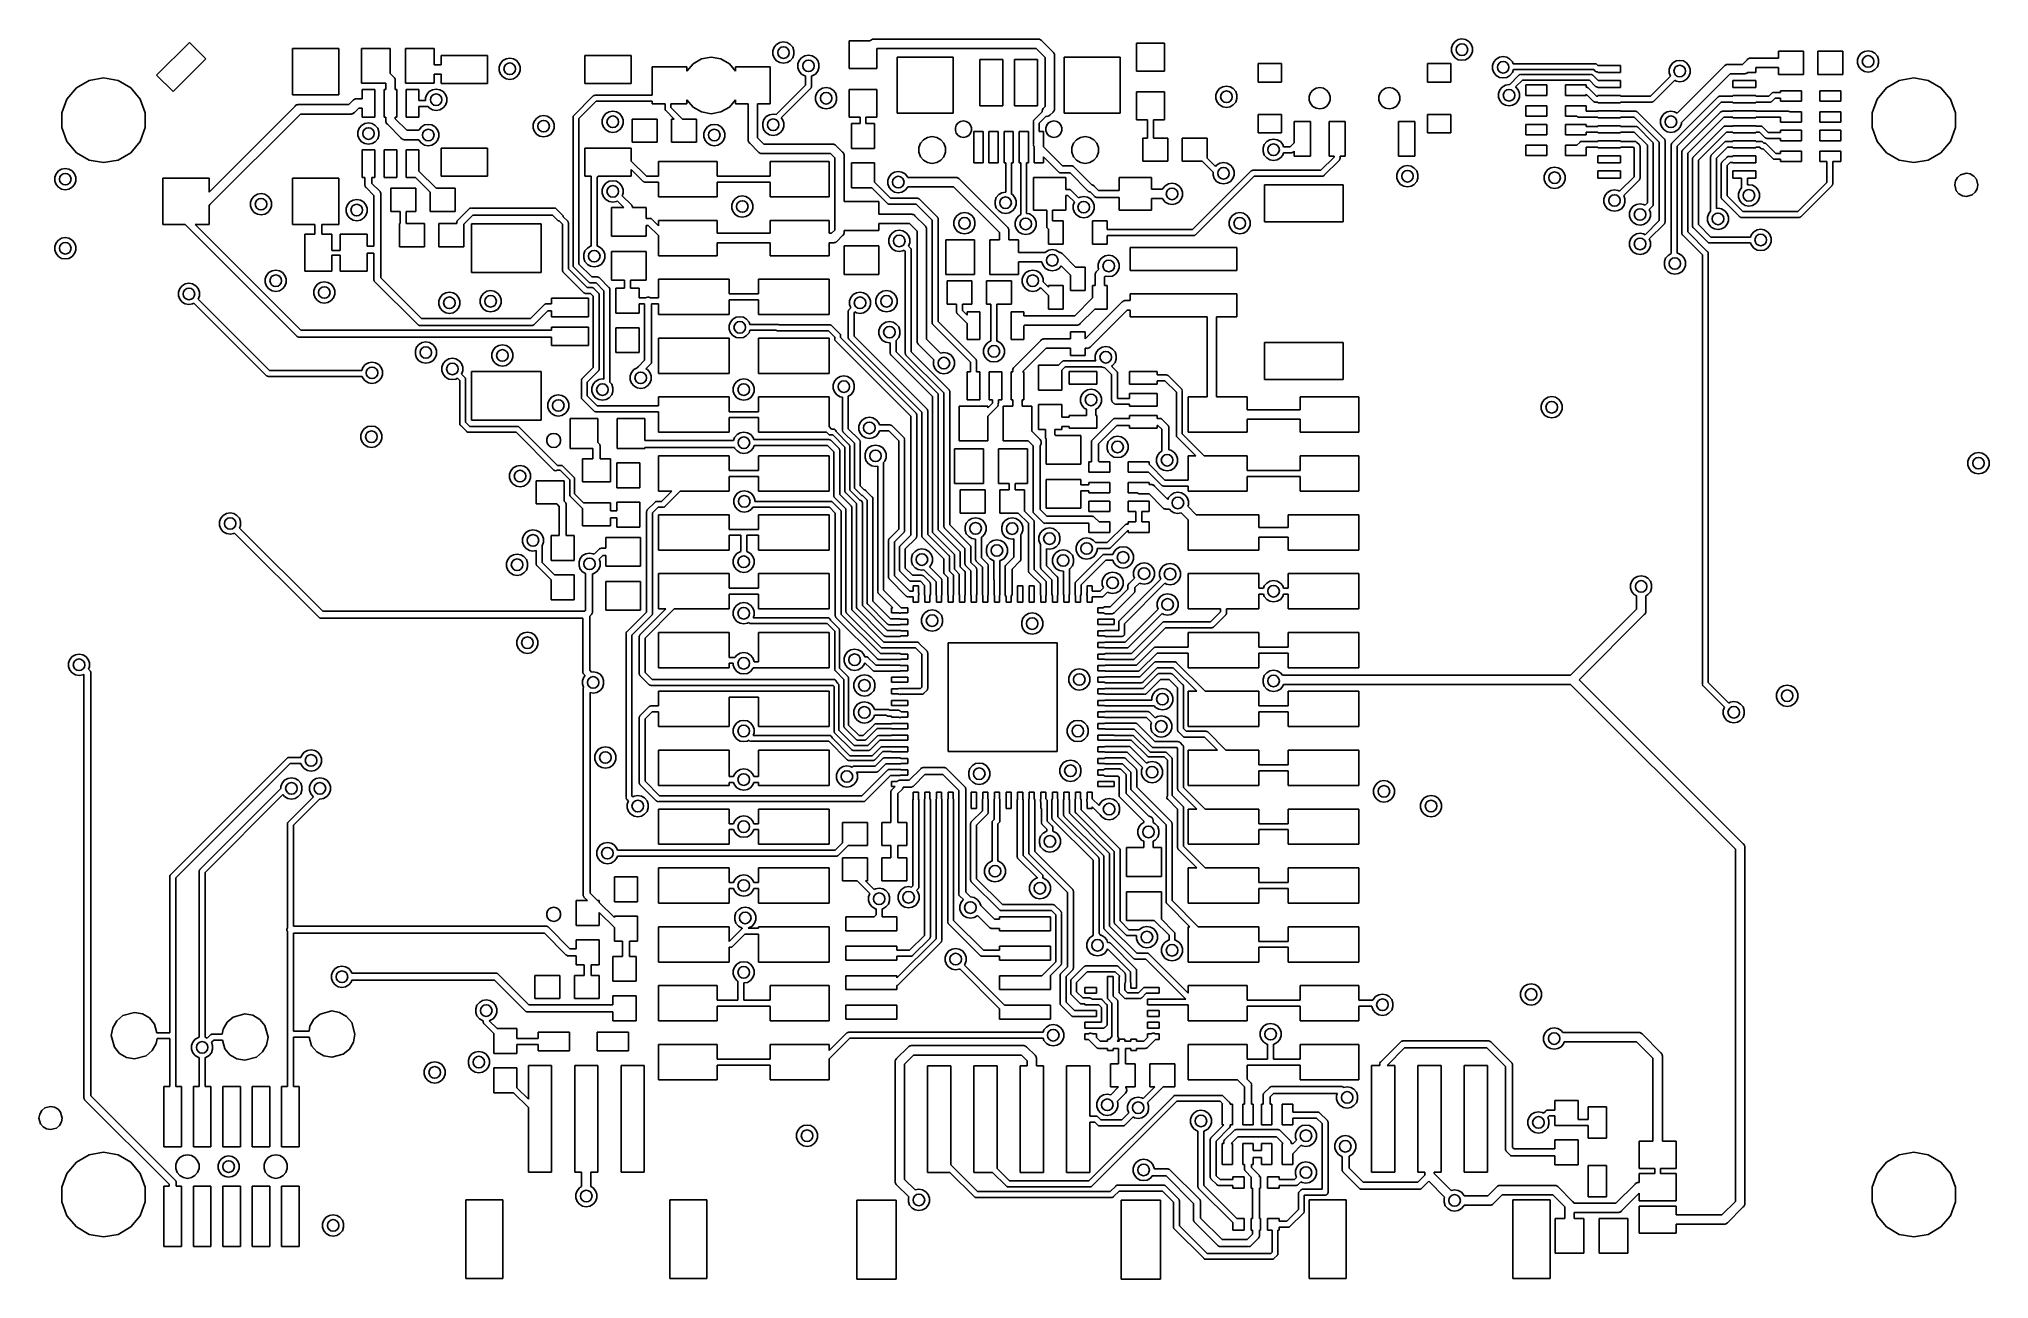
# Model space of a CAD drawing. Extents: x 106.7 to 190.8, y -131.8 to -78.3.
import ezdxf

# ---------------------------------------------------------------- set-up
doc = ezdxf.new("R2010")
doc.units = 0
doc.header["$MEASUREMENT"] = 0
doc.layers.add('BLACK', color=7, linetype='CONTINUOUS')

msp = doc.modelspace()

# ---------------------------------------------------------------- linework, layer by layer
at = {"layer": 'BLACK', "linetype": 'CONTINUOUS'}
for p, q in [((111.738, -79.8147), (113.152, -78.4004)), ((113.152, -78.4004), (113.859, -79.1075)), ((117.599, -80.6611), (117.599, -78.6611)), ((117.599, -78.6611), (119.599, -78.6611)), ((119.599, -78.6611), (119.599, -80.6611)), ((120.579, -80.1631), (120.579, -78.6631)), ((120.579, -78.6631), (121.819, -78.6631)), ((121.819, -78.6631), (121.819, -79.7457)), ((122.479, -80.1631), (122.479, -78.6631)), ((122.479, -78.6631), (123.719, -78.6631)), ((123.719, -78.6631), (123.719, -79.3689)), ((124.018, -79.3689), (124.018, -78.9721)), ((124.018, -78.9721), (126.018, -78.9721)), ((126.018, -78.9721), (126.018, -80.1721)), ((126.817, -79.1077), (126.975, -79.0799)), ((126.975, -79.0799), (127.132, -79.1077)), ((130.218, -80.1721), (130.218, -78.9721)), ((130.218, -78.9721), (132.218, -78.9721)), ((132.218, -78.9721), (132.218, -80.1721)), ((135.25, -79.1143), (135.666, -79.0408)), ((135.666, -79.0408), (136.083, -79.1143)), ((138.332, -78.7617), (138.387, -78.6115)), ((138.332, -78.9215), (138.332, -78.7617)), ((138.387, -79.0717), (138.332, -78.9215)), ((138.387, -78.6115), (138.49, -78.4891)), ((138.49, -79.1941), (138.387, -79.0717)), ((138.49, -78.4891), (138.628, -78.4092)), ((138.628, -78.4092), (138.786, -78.3814)), ((138.786, -78.3814), (138.943, -78.4092)), ((138.943, -78.4092), (139.081, -78.4891)), ((139.081, -78.4891), (139.184, -78.6115)), ((139.184, -79.0717), (139.081, -79.1941)), ((139.184, -78.6115), (139.239, -78.7617)), ((139.239, -78.9215), (139.184, -79.0717)), ((139.239, -78.7617), (139.239, -78.9215)), ((139.467, -79.183), (139.569, -79.0606)), ((139.569, -79.0606), (139.708, -78.9807)), ((139.708, -78.9807), (139.865, -78.9529)), ((139.865, -78.9529), (140.022, -78.9807)), ((140.022, -78.9807), (140.161, -79.0606)), ((140.161, -79.0606), (140.264, -79.183)), ((141.615, -79.5346), (141.615, -78.3346)), ((141.615, -78.3346), (142.527, -78.3346)), ((142.527, -78.3346), (142.539, -78.3232)), ((142.539, -78.3232), (142.556, -78.3025)), ((142.556, -78.3025), (142.579, -78.2891)), ((142.579, -78.2891), (142.601, -78.2736)), ((142.601, -78.2736), (142.61, -78.2712)), ((142.61, -78.2712), (142.618, -78.2667)), ((142.618, -78.2667), (142.645, -78.262)), ((142.645, -78.262), (142.671, -78.2551)), ((142.671, -78.2551), (142.697, -78.2574)), ((142.697, -78.2574), (149.762, -78.2574)), ((149.687, -78.6638), (142.815, -78.6638)), ((142.815, -78.6638), (142.815, -79.5346)), ((143.695, -81.4501), (143.695, -79.0371)), ((143.695, -79.0371), (146.108, -79.0371)), ((146.108, -79.0371), (146.108, -81.4501)), ((150.076, -79.0528), (149.687, -78.6638)), ((149.762, -78.2574), (149.789, -78.2551)), ((149.789, -78.2551), (149.815, -78.262)), ((149.815, -78.262), (149.842, -78.2667)), ((149.842, -78.2667), (149.85, -78.2712)), ((149.85, -78.2712), (149.858, -78.2736)), ((149.858, -78.2736), (149.88, -78.2891)), ((149.88, -78.2891), (149.904, -78.3025)), ((149.904, -78.3025), (149.921, -78.3232)), ((149.921, -78.3232), (150.417, -78.8186)), ((150.076, -81.1704), (150.076, -79.0528)), ((150.417, -78.8186), (150.437, -78.836)), ((150.437, -78.836), (150.451, -78.8593)), ((150.451, -78.8593), (150.466, -78.8814)), ((150.466, -78.8814), (150.468, -78.8902)), ((150.468, -78.8902), (150.473, -78.898)), ((150.473, -78.898), (150.478, -78.9246)), ((150.478, -78.9246), (150.485, -78.9506)), ((150.485, -78.9506), (150.482, -78.9775)), ((150.482, -78.9775), (150.482, -81.2457)), ((150.895, -81.4501), (150.895, -79.0371)), ((150.895, -79.0371), (153.308, -79.0371)), ((153.308, -79.0371), (153.308, -81.4501)), ((154.021, -79.6396), (154.021, -78.4396)), ((154.021, -78.4396), (155.221, -78.4396)), ((155.221, -78.4396), (155.221, -79.6396)), ((167.606, -78.6347), (167.661, -78.4845)), ((167.606, -78.7945), (167.606, -78.6347)), ((167.661, -78.9447), (167.606, -78.7945)), ((167.661, -78.4845), (167.763, -78.3621)), ((167.763, -79.0671), (167.661, -78.9447)), ((167.763, -78.3621), (167.902, -78.2822)), ((167.902, -79.147), (167.763, -79.0671)), ((167.902, -78.2822), (168.059, -78.2544)), ((168.059, -78.2544), (168.216, -78.2822)), ((168.216, -78.2822), (168.355, -78.3621)), ((168.355, -79.0671), (168.216, -79.147)), ((168.355, -78.3621), (168.458, -78.4845)), ((168.458, -78.9447), (168.355, -79.0671)), ((168.458, -78.4845), (168.512, -78.6347)), ((168.512, -78.7945), (168.458, -78.9447)), ((168.512, -78.6347), (168.512, -78.7945)), ((169.541, -79.1241), (169.68, -79.0442)), ((169.68, -79.0442), (169.837, -79.0164)), ((169.837, -79.0164), (169.994, -79.0442)), ((169.994, -79.0442), (170.133, -79.1241)), ((180.442, -79.0922), (180.469, -79.0875)), ((180.469, -79.0875), (180.495, -79.0806)), ((180.495, -79.0806), (180.522, -79.0829)), ((180.522, -79.0829), (181.721, -79.0829)), ((181.721, -79.0829), (181.721, -78.7861)), ((181.721, -78.7861), (182.796, -78.7861)), ((182.796, -78.7861), (182.796, -79.7861)), ((183.421, -79.7861), (183.421, -78.7861)), ((183.421, -78.7861), (184.496, -78.7861)), ((184.496, -78.7861), (184.496, -79.7861)), ((185.132, -79.1427), (185.187, -78.9925)), ((185.187, -78.9925), (185.289, -78.8701)), ((185.289, -78.8701), (185.428, -78.7902)), ((185.428, -78.7902), (185.585, -78.7624)), ((185.585, -78.7624), (185.742, -78.7902)), ((185.742, -78.7902), (185.881, -78.8701)), ((185.881, -78.8701), (185.984, -78.9925)), ((185.984, -78.9925), (186.038, -79.1427)), ((112.445, -80.5218), (111.738, -79.8147)), ((113.859, -79.1075), (112.445, -80.5218)), ((121.819, -79.7457), (121.969, -79.8957)), ((121.969, -79.8957), (121.989, -79.913)), ((121.989, -79.913), (122.003, -79.9363)), ((123.719, -79.3689), (124.018, -79.3689)), ((124.018, -79.7753), (123.719, -79.7753)), ((123.719, -79.7753), (123.719, -80.1631)), ((124.018, -80.1721), (124.018, -79.7753)), ((126.521, -79.4602), (126.576, -79.31)), ((126.521, -79.62), (126.521, -79.4602)), ((126.576, -79.7702), (126.521, -79.62)), ((126.576, -79.31), (126.679, -79.1876)), ((126.679, -79.8926), (126.576, -79.7702)), ((126.679, -79.1876), (126.817, -79.1077)), ((126.817, -79.9725), (126.679, -79.8926)), ((127.132, -79.1077), (127.27, -79.1876)), ((127.27, -79.8926), (127.132, -79.9725)), ((127.27, -79.1876), (127.373, -79.31)), ((127.373, -79.7702), (127.27, -79.8926)), ((127.373, -79.31), (127.428, -79.4602)), ((127.428, -79.62), (127.373, -79.7702)), ((127.428, -79.4602), (127.428, -79.62)), ((133.116, -80.6831), (133.116, -79.4593)), ((133.116, -79.4593), (134.616, -79.4593)), ((134.616, -79.6438), (134.883, -79.3259)), ((134.616, -79.4593), (134.616, -79.6438)), ((134.883, -79.3259), (135.25, -79.1143)), ((136.083, -79.1143), (136.45, -79.3259)), ((136.45, -79.3259), (136.716, -79.6438)), ((136.716, -79.6438), (136.716, -79.4593)), ((136.716, -79.4593), (138.216, -79.4593)), ((138.216, -79.4593), (138.216, -81.0593)), ((138.628, -79.274), (138.49, -79.1941)), ((138.786, -79.3018), (138.628, -79.274)), ((138.943, -79.274), (138.786, -79.3018)), ((139.081, -79.1941), (138.943, -79.274)), ((139.412, -79.3332), (139.467, -79.183)), ((139.412, -79.493), (139.412, -79.3332)), ((139.467, -79.6432), (139.412, -79.493)), ((139.569, -79.7656), (139.467, -79.6432)), ((139.708, -79.8455), (139.569, -79.7656)), ((139.738, -79.8509), (139.708, -79.8455)), ((139.738, -80.2495), (139.738, -79.8509)), ((140.022, -79.8455), (139.992, -79.8509)), ((139.992, -79.8509), (139.992, -80.2966)), ((140.161, -79.7656), (140.022, -79.8455)), ((140.264, -79.6432), (140.161, -79.7656)), ((140.264, -79.183), (140.318, -79.3332)), ((140.318, -79.493), (140.264, -79.6432)), ((140.318, -79.3332), (140.318, -79.493)), ((142.815, -79.5346), (141.615, -79.5346)), ((147.251, -81.1436), (147.251, -79.1436)), ((147.251, -79.1436), (148.251, -79.1436)), ((148.251, -79.1436), (148.251, -81.1436)), ((148.751, -81.1436), (148.751, -79.1436)), ((148.751, -79.1436), (149.751, -79.1436)), ((149.751, -79.1436), (149.751, -81.1436)), ((155.221, -79.6396), (154.021, -79.6396)), ((159.274, -80.1101), (159.274, -79.3101)), ((159.274, -79.3101), (160.274, -79.3101)), ((160.274, -79.3101), (160.274, -80.1101)), ((166.574, -80.1101), (166.574, -79.3101)), ((166.574, -79.3101), (167.574, -79.3101)), ((167.574, -79.3101), (167.574, -80.1101)), ((168.059, -79.1748), (167.902, -79.147)), ((168.216, -79.147), (168.059, -79.1748)), ((169.384, -79.3967), (169.439, -79.2465)), ((169.384, -79.5565), (169.384, -79.3967)), ((169.439, -79.7067), (169.384, -79.5565)), ((169.439, -79.2465), (169.541, -79.1241)), ((169.541, -79.8291), (169.439, -79.7067)), ((169.68, -79.909), (169.541, -79.8291)), ((169.837, -79.9368), (169.68, -79.909)), ((169.994, -79.909), (169.837, -79.9368)), ((170.133, -79.8291), (169.994, -79.909)), ((170.114, -80.2269), (170.52, -79.8208)), ((170.133, -79.1241), (170.236, -79.2465)), ((170.236, -79.7067), (170.133, -79.8291)), ((170.236, -79.2465), (170.263, -79.3225)), ((170.283, -79.5765), (170.236, -79.7067)), ((170.263, -79.3225), (173.794, -79.3225)), ((173.747, -79.5765), (170.283, -79.5765)), ((170.52, -79.8208), (170.531, -79.8079)), ((170.531, -79.8079), (170.545, -79.7995)), ((170.545, -79.7995), (170.559, -79.7898)), ((170.559, -79.7898), (170.564, -79.7884)), ((170.564, -79.7884), (170.569, -79.7855)), ((170.569, -79.7855), (170.586, -79.7826)), ((170.586, -79.7826), (170.602, -79.7782)), ((170.602, -79.7782), (170.619, -79.7797)), ((170.619, -79.7797), (173.604, -79.7797)), ((173.604, -79.7797), (173.621, -79.7782)), ((173.621, -79.7782), (173.637, -79.7826)), ((173.637, -79.7826), (173.654, -79.7855)), ((173.654, -79.7855), (173.659, -79.7884)), ((173.659, -79.7884), (173.664, -79.7898)), ((173.664, -79.7898), (173.678, -79.7995)), ((173.678, -79.7995), (173.693, -79.8079)), ((173.693, -79.8079), (173.704, -79.8208)), ((173.704, -79.8208), (173.932, -80.0487)), ((173.807, -79.637), (173.747, -79.5765)), ((173.794, -79.3225), (173.811, -79.321)), ((173.818, -79.6499), (173.807, -79.637)), ((173.811, -79.321), (173.827, -79.3254)), ((173.833, -79.6583), (173.818, -79.6499)), ((173.827, -79.3254), (173.843, -79.3283)), ((173.846, -79.668), (173.833, -79.6583)), ((173.843, -79.3283), (173.848, -79.3312)), ((173.852, -79.6694), (173.846, -79.668)), ((173.848, -79.3312), (173.854, -79.3326)), ((173.857, -79.6723), (173.852, -79.6694)), ((173.854, -79.3326), (173.868, -79.3423)), ((173.873, -79.6752), (173.857, -79.6723)), ((173.868, -79.3423), (173.882, -79.3507)), ((173.89, -79.6796), (173.873, -79.6752)), ((173.882, -79.3507), (173.893, -79.3636)), ((173.906, -79.6781), (173.89, -79.6796)), ((173.893, -79.3636), (173.928, -79.3987)), ((173.917, -79.6781), (173.906, -79.6781)), ((173.917, -79.7035), (173.917, -79.6781)), ((174.908, -79.7035), (173.917, -79.7035)), ((173.928, -79.3987), (174.908, -79.3987)), ((174.908, -79.3987), (174.908, -79.7035)), ((176.189, -80.7241), (177.056, -79.8575)), ((177.004, -79.5557), (177.059, -79.4055)), ((177.004, -79.7155), (177.004, -79.5557)), ((177.056, -79.8575), (177.004, -79.7155)), ((177.059, -79.4055), (177.161, -79.2831)), ((177.161, -79.2831), (177.3, -79.2032)), ((177.3, -79.2032), (177.457, -79.1754)), ((177.346, -81.4589), (179.392, -79.4137)), ((177.457, -79.1754), (177.614, -79.2032)), ((179.626, -79.7543), (177.529, -81.8508)), ((177.614, -79.2032), (177.753, -79.2831)), ((177.753, -79.2831), (177.856, -79.4055)), ((177.856, -79.8657), (177.753, -79.9881)), ((177.856, -79.4055), (177.91, -79.5557)), ((177.91, -79.7155), (177.856, -79.8657)), ((177.91, -79.5557), (177.91, -79.7155)), ((179.392, -79.4137), (179.409, -79.393)), ((179.409, -79.393), (179.432, -79.3796)), ((179.432, -79.3796), (179.454, -79.3641)), ((179.454, -79.3641), (179.463, -79.3617)), ((179.463, -79.3617), (179.471, -79.3572)), ((179.471, -79.3572), (179.498, -79.3525)), ((179.498, -79.3525), (179.524, -79.3456)), ((179.524, -79.3456), (179.55, -79.3479)), ((179.55, -79.3479), (180.164, -79.3479)), ((180.239, -79.7543), (179.626, -79.7543)), ((180.164, -79.3479), (180.363, -79.1487)), ((180.266, -79.7566), (180.239, -79.7543)), ((180.292, -79.7497), (180.266, -79.7566)), ((180.318, -79.745), (180.292, -79.7497)), ((180.326, -79.7405), (180.318, -79.745)), ((180.335, -79.7381), (180.326, -79.7405)), ((180.357, -79.7226), (180.335, -79.7381)), ((180.381, -79.7092), (180.357, -79.7226)), ((180.363, -79.1487), (180.38, -79.128)), ((180.38, -79.128), (180.404, -79.1146)), ((180.385, -79.7035), (180.381, -79.7092)), ((180.743, -79.7035), (180.385, -79.7035)), ((180.404, -79.1146), (180.426, -79.0991)), ((180.426, -79.0991), (180.434, -79.0967)), ((180.434, -79.0967), (180.442, -79.0922)), ((181.721, -79.4893), (180.743, -79.4893)), ((180.743, -79.4893), (180.743, -79.7035)), ((181.721, -79.7861), (181.721, -79.4893)), ((182.796, -79.7861), (181.721, -79.7861)), ((184.496, -79.7861), (183.421, -79.7861)), ((185.132, -79.3025), (185.132, -79.1427)), ((185.187, -79.4527), (185.132, -79.3025)), ((185.289, -79.5751), (185.187, -79.4527)), ((185.428, -79.655), (185.289, -79.5751)), ((185.585, -79.6828), (185.428, -79.655)), ((185.742, -79.655), (185.585, -79.6828)), ((185.881, -79.5751), (185.742, -79.655)), ((185.984, -79.4527), (185.881, -79.5751)), ((186.038, -79.3025), (185.984, -79.4527)), ((186.038, -79.1427), (186.038, -79.3025)), ((107.866, -80.8487), (108.274, -80.3624)), ((108.274, -80.3624), (108.823, -80.0451)), ((108.823, -80.0451), (109.449, -79.9348)), ((109.449, -79.9348), (110.074, -80.0451)), ((110.074, -80.0451), (110.623, -80.3624)), ((110.623, -80.3624), (111.031, -80.8487)), ((119.599, -80.6611), (117.599, -80.6611)), ((121.628, -80.1631), (120.579, -80.1631)), ((120.606, -80.8309), (120.606, -80.4341)), ((120.606, -80.4341), (121.156, -80.4341)), ((121.156, -80.4341), (121.156, -81.6341)), ((121.556, -81.6341), (121.556, -80.4341)), ((121.556, -80.4341), (121.628, -80.4341)), ((121.628, -80.4341), (121.628, -80.1631)), ((122.003, -79.9363), (122.018, -79.9584)), ((122.018, -79.9584), (122.02, -79.9672)), ((122.02, -79.9672), (122.025, -79.975)), ((122.025, -79.975), (122.03, -80.0016)), ((122.03, -80.0016), (122.037, -80.0276)), ((122.037, -80.0276), (122.034, -80.0545)), ((122.034, -80.0545), (122.034, -80.4341)), ((122.034, -80.4341), (122.106, -80.4341)), ((122.106, -80.4341), (122.106, -81.6341)), ((123.719, -80.1631), (122.479, -80.1631)), ((122.506, -81.6341), (122.506, -80.4341)), ((122.506, -80.4341), (123.056, -80.4341)), ((123.056, -80.4341), (123.056, -80.9071)), ((123.346, -80.7937), (123.401, -80.6435)), ((123.401, -80.6435), (123.504, -80.5211)), ((123.504, -80.5211), (123.642, -80.4412)), ((123.642, -80.4412), (123.8, -80.4134)), ((123.8, -80.4134), (123.957, -80.4412)), ((123.957, -80.4412), (124.095, -80.5211)), ((126.018, -80.1721), (124.018, -80.1721)), ((124.095, -80.5211), (124.198, -80.6435)), ((124.198, -80.6435), (124.253, -80.7937)), ((126.975, -80.0003), (126.817, -79.9725)), ((127.132, -79.9725), (126.975, -80.0003)), ((129.749, -81.5387), (130.564, -80.7242)), ((132.218, -80.1721), (130.218, -80.1721)), ((130.564, -80.7242), (130.575, -80.7113)), ((130.575, -80.7113), (130.589, -80.7029)), ((130.589, -80.7029), (130.603, -80.6932)), ((130.603, -80.6932), (130.609, -80.6918)), ((130.609, -80.6918), (130.613, -80.6889)), ((130.613, -80.6889), (130.63, -80.686)), ((130.63, -80.686), (130.646, -80.6816)), ((130.646, -80.6816), (130.663, -80.6831)), ((130.663, -80.6831), (133.116, -80.6831)), ((138.472, -81.5159), (139.738, -80.2495)), ((139.951, -80.3958), (138.687, -81.66)), ((139.964, -80.385), (139.951, -80.3958)), ((139.972, -80.3704), (139.964, -80.385)), ((139.982, -80.3566), (139.972, -80.3704)), ((139.983, -80.3511), (139.982, -80.3566)), ((139.986, -80.3462), (139.983, -80.3511)), ((139.989, -80.3296), (139.986, -80.3462)), ((139.994, -80.3133), (139.989, -80.3296)), ((139.992, -80.2966), (139.994, -80.3133)), ((140.174, -80.7302), (140.229, -80.58)), ((140.174, -80.89), (140.174, -80.7302)), ((140.229, -80.58), (140.331, -80.4576)), ((140.331, -80.4576), (140.47, -80.3777)), ((140.47, -80.3777), (140.627, -80.3499)), ((140.627, -80.3499), (140.784, -80.3777)), ((140.784, -80.3777), (140.923, -80.4576)), ((140.923, -80.4576), (141.026, -80.58)), ((141.026, -80.58), (141.08, -80.7302)), ((141.08, -80.7302), (141.08, -80.89)), ((141.615, -81.6346), (141.615, -80.4346)), ((141.615, -80.4346), (142.815, -80.4346)), ((142.815, -80.4346), (142.815, -81.6346)), ((154.021, -81.7396), (154.021, -80.5396)), ((154.021, -80.5396), (155.221, -80.5396)), ((155.221, -80.5396), (155.221, -81.7396)), ((157.446, -80.6667), (157.501, -80.5165)), ((157.446, -80.8265), (157.446, -80.6667)), ((157.501, -80.5165), (157.603, -80.3941)), ((157.603, -80.3941), (157.742, -80.3142)), ((157.742, -80.3142), (157.899, -80.2864)), ((157.899, -80.2864), (158.056, -80.3142)), ((158.056, -80.3142), (158.195, -80.3941)), ((158.195, -80.3941), (158.298, -80.5165)), ((158.298, -80.5165), (158.352, -80.6667)), ((158.352, -80.6667), (158.352, -80.8265)), ((160.274, -80.1101), (159.274, -80.1101)), ((161.474, -80.7308), (161.528, -80.5816)), ((161.474, -80.8894), (161.474, -80.7308)), ((161.528, -80.5816), (161.63, -80.4601)), ((161.63, -80.4601), (161.767, -80.3807)), ((161.767, -80.3807), (161.924, -80.3532)), ((161.924, -80.3532), (162.08, -80.3807)), ((162.08, -80.3807), (162.217, -80.4601)), ((162.217, -80.4601), (162.319, -80.5816)), ((162.319, -80.5816), (162.374, -80.7308)), ((162.374, -80.7308), (162.374, -80.8894)), ((164.474, -80.7308), (164.528, -80.5816)), ((164.474, -80.8894), (164.474, -80.7308)), ((164.528, -80.5816), (164.63, -80.4601)), ((164.63, -80.4601), (164.767, -80.3807)), ((164.767, -80.3807), (164.924, -80.3532)), ((164.924, -80.3532), (165.08, -80.3807)), ((165.08, -80.3807), (165.217, -80.4601)), ((165.217, -80.4601), (165.319, -80.5816)), ((165.319, -80.5816), (165.374, -80.7308)), ((165.374, -80.7308), (165.374, -80.8894)), ((167.574, -80.1101), (166.574, -80.1101)), ((169.638, -80.6032), (169.693, -80.453)), ((169.638, -80.763), (169.638, -80.6032)), ((169.693, -80.9132), (169.638, -80.763)), ((169.693, -80.453), (169.795, -80.3306)), ((169.795, -80.3306), (169.934, -80.2507)), ((169.934, -80.2507), (170.091, -80.2229)), ((170.091, -80.2229), (170.114, -80.2269)), ((170.666, -80.0337), (170.376, -80.3241)), ((170.376, -80.3241), (170.387, -80.3306)), ((170.387, -80.3306), (170.49, -80.453)), ((170.49, -80.453), (170.544, -80.6032)), ((170.544, -80.763), (170.49, -80.9132)), ((170.544, -80.6032), (170.544, -80.763)), ((173.557, -80.0337), (170.666, -80.0337)), ((170.823, -80.6876), (170.823, -80.2376)), ((170.823, -80.2376), (171.723, -80.2376)), ((171.723, -80.6876), (170.823, -80.6876)), ((171.723, -80.2376), (171.723, -80.6876)), ((172.523, -80.6876), (172.523, -80.2376)), ((172.523, -80.2376), (173.423, -80.2376)), ((173.423, -80.6876), (172.523, -80.6876)), ((173.423, -80.2376), (173.423, -80.3354)), ((173.423, -80.3354), (173.438, -80.3341)), ((173.721, -80.937), (173.423, -80.6387)), ((173.423, -80.6387), (173.423, -80.6876)), ((173.438, -80.3341), (173.454, -80.3385)), ((173.454, -80.3385), (173.471, -80.3414)), ((173.471, -80.3414), (173.476, -80.3443)), ((173.476, -80.3443), (173.481, -80.3457)), ((173.481, -80.3457), (173.495, -80.3554)), ((173.495, -80.3554), (173.509, -80.3638)), ((173.509, -80.3638), (173.52, -80.3767)), ((173.52, -80.3767), (173.868, -80.7241)), ((173.811, -80.287), (173.557, -80.0337)), ((173.821, -80.2999), (173.811, -80.287)), ((173.836, -80.3083), (173.821, -80.2999)), ((173.85, -80.318), (173.836, -80.3083)), ((173.855, -80.3194), (173.85, -80.318)), ((173.86, -80.3223), (173.855, -80.3194)), ((173.877, -80.3252), (173.86, -80.3223)), ((173.868, -80.7241), (173.917, -80.7241)), ((173.893, -80.3296), (173.877, -80.3252)), ((173.91, -80.3281), (173.893, -80.3296)), ((173.917, -80.3281), (173.91, -80.3281)), ((173.917, -80.3535), (173.917, -80.3281)), ((174.908, -80.3535), (173.917, -80.3535)), ((173.917, -80.7241), (173.917, -80.6987)), ((173.917, -80.6987), (174.908, -80.6987)), ((173.932, -80.0487), (174.908, -80.0487)), ((174.908, -80.0487), (174.908, -80.3535)), ((174.908, -80.6987), (174.908, -80.7241)), ((174.908, -80.7241), (176.189, -80.7241)), ((177.239, -80.0331), (176.335, -80.937)), ((177.134, -82.7317), (179.1, -80.7652)), ((177.3, -80.068), (177.239, -80.0331)), ((177.457, -80.0958), (177.3, -80.068)), ((177.614, -80.068), (177.457, -80.0958)), ((177.753, -79.9881), (177.614, -80.068)), ((179.1, -80.7652), (179.111, -80.7523)), ((179.111, -80.7523), (179.126, -80.7439)), ((179.126, -80.7439), (179.14, -80.7342)), ((179.14, -80.7342), (179.145, -80.7328)), ((179.145, -80.7328), (179.15, -80.7299)), ((179.15, -80.7299), (179.167, -80.727)), ((179.167, -80.727), (179.183, -80.7226)), ((179.183, -80.7226), (179.2, -80.7241)), ((179.2, -80.7241), (179.753, -80.7241)), ((179.753, -80.3535), (179.753, -80.0487)), ((179.753, -80.0487), (180.743, -80.0487)), ((180.743, -80.3535), (179.753, -80.3535)), ((179.753, -80.7241), (179.753, -80.6987)), ((179.753, -80.6987), (180.743, -80.6987)), ((180.743, -80.0487), (180.743, -80.3535)), ((180.743, -80.6987), (180.743, -80.7241)), ((180.743, -80.7241), (181.3, -80.7241)), ((181.3, -80.7241), (181.427, -80.5972)), ((181.427, -80.5972), (181.438, -80.5843)), ((181.438, -80.5843), (181.453, -80.5759)), ((181.453, -80.5759), (181.467, -80.5662)), ((181.467, -80.5662), (181.472, -80.5648)), ((181.472, -80.5648), (181.477, -80.5619)), ((181.477, -80.5619), (181.494, -80.559)), ((181.494, -80.559), (181.51, -80.5546)), ((181.51, -80.5546), (181.527, -80.5561)), ((181.527, -80.5561), (181.809, -80.5561)), ((181.809, -80.5561), (181.809, -80.4916)), ((181.809, -80.4916), (182.709, -80.4916)), ((182.709, -80.4916), (182.709, -80.9416)), ((183.509, -80.9416), (183.509, -80.4916)), ((183.509, -80.4916), (184.409, -80.4916)), ((184.409, -80.4916), (184.409, -80.9416)), ((185.971, -80.8487), (186.379, -80.3624)), ((186.379, -80.3624), (186.928, -80.0451)), ((186.928, -80.0451), (187.554, -79.9348)), ((187.554, -79.9348), (188.179, -80.0451)), ((188.179, -80.0451), (188.728, -80.3624)), ((188.728, -80.3624), (189.136, -80.8487)), ((107.649, -81.4452), (107.866, -80.8487)), ((107.649, -82.08), (107.649, -81.4452)), ((111.031, -80.8487), (111.249, -81.4452)), ((111.249, -81.4452), (111.249, -82.08)), ((113.999, -84.8627), (117.711, -81.1507)), ((117.945, -81.4913), (114.038, -85.3985)), ((117.711, -81.1507), (117.728, -81.13)), ((117.728, -81.13), (117.751, -81.1166)), ((117.751, -81.1166), (117.773, -81.1011)), ((117.773, -81.1011), (117.782, -81.0987)), ((117.782, -81.0987), (117.79, -81.0942)), ((117.79, -81.0942), (117.817, -81.0895)), ((117.817, -81.0895), (117.843, -81.0826)), ((117.843, -81.0826), (117.869, -81.0849)), ((117.869, -81.0849), (120.035, -81.0849)), ((120.11, -81.4913), (117.945, -81.4913)), ((120.035, -81.0849), (120.223, -80.8967)), ((120.137, -81.4936), (120.11, -81.4913)), ((120.163, -81.4867), (120.137, -81.4936)), ((120.19, -81.482), (120.163, -81.4867)), ((120.198, -81.4775), (120.19, -81.482)), ((120.206, -81.4751), (120.198, -81.4775)), ((120.228, -81.4596), (120.206, -81.4751)), ((120.223, -80.8967), (120.24, -80.876)), ((120.252, -81.4462), (120.228, -81.4596)), ((120.24, -80.876), (120.264, -80.8626)), ((120.269, -81.4255), (120.252, -81.4462)), ((120.264, -80.8626), (120.286, -80.8471)), ((120.457, -81.2373), (120.269, -81.4255)), ((120.286, -80.8471), (120.295, -80.8447)), ((120.295, -80.8447), (120.303, -80.8402)), ((120.303, -80.8402), (120.329, -80.8355)), ((120.329, -80.8355), (120.355, -80.8286)), ((120.355, -80.8286), (120.382, -80.8309)), ((120.382, -80.8309), (120.606, -80.8309)), ((120.606, -81.2373), (120.457, -81.2373)), ((120.606, -81.6341), (120.606, -81.2373)), ((123.056, -80.9071), (123.346, -80.9071)), ((123.449, -81.1611), (123.056, -81.1611)), ((123.056, -81.1611), (123.056, -81.6341)), ((123.346, -80.9071), (123.346, -80.7937)), ((123.504, -81.2261), (123.449, -81.1611)), ((123.642, -81.306), (123.504, -81.2261)), ((123.8, -81.3338), (123.642, -81.306)), ((123.957, -81.306), (123.8, -81.3338)), ((124.095, -81.2261), (123.957, -81.306)), ((124.198, -81.1037), (124.095, -81.2261)), ((124.253, -80.9535), (124.198, -81.1037)), ((124.253, -80.7937), (124.253, -80.9535)), ((128.139, -81.6641), (128.278, -81.5842)), ((128.278, -81.5842), (128.435, -81.5564)), ((128.435, -81.5564), (128.592, -81.5842)), ((128.592, -81.5842), (128.731, -81.6641)), ((129.707, -81.6212), (129.711, -81.6049)), ((129.711, -81.6049), (129.714, -81.5883)), ((129.714, -81.5883), (129.717, -81.5834)), ((129.717, -81.5834), (129.718, -81.5779)), ((129.718, -81.5779), (129.728, -81.5641)), ((129.728, -81.5641), (129.737, -81.5495)), ((129.737, -81.5495), (129.749, -81.5387)), ((130.71, -80.9371), (129.962, -81.685)), ((133.116, -80.9371), (130.71, -80.9371)), ((130.966, -81.7462), (131.021, -81.596)), ((131.021, -81.596), (131.124, -81.4736)), ((131.124, -81.4736), (131.262, -81.3937)), ((131.262, -81.3937), (131.42, -81.3659)), ((131.42, -81.3659), (131.577, -81.3937)), ((131.577, -81.3937), (131.715, -81.4736)), ((131.715, -81.4736), (131.818, -81.596)), ((131.818, -81.596), (131.873, -81.7462)), ((133.116, -81.0593), (133.116, -80.9371)), ((133.676, -81.0593), (133.116, -81.0593)), ((133.674, -81.2751), (133.676, -81.2584)), ((133.679, -81.2914), (133.674, -81.2751)), ((133.676, -81.2584), (133.676, -81.0593)), ((133.682, -81.308), (133.679, -81.2914)), ((133.685, -81.3129), (133.682, -81.308)), ((133.686, -81.3184), (133.685, -81.3129)), ((133.696, -81.3322), (133.686, -81.3184)), ((133.704, -81.3468), (133.696, -81.3322)), ((133.717, -81.3576), (133.704, -81.3468)), ((134.066, -81.7071), (133.717, -81.3576)), ((134.616, -81.0593), (133.93, -81.0593)), ((133.93, -81.0593), (133.93, -81.2113)), ((133.93, -81.2113), (134.426, -81.7071)), ((134.883, -81.1927), (134.616, -80.8748)), ((134.616, -80.8748), (134.616, -81.0593)), ((135.25, -81.4043), (134.883, -81.1927)), ((135.666, -81.4778), (135.25, -81.4043)), ((136.083, -81.4043), (135.666, -81.4778)), ((136.45, -81.1927), (136.083, -81.4043)), ((136.716, -80.8748), (136.45, -81.1927)), ((136.716, -81.0593), (136.716, -80.8748)), ((137.263, -81.0593), (136.716, -81.0593)), ((137.263, -82.5935), (137.263, -81.0593)), ((138.216, -81.0593), (137.67, -81.0593)), ((137.67, -81.0593), (137.67, -82.5182)), ((137.943, -81.723), (138.045, -81.6006)), ((138.045, -81.6006), (138.184, -81.5207)), ((138.184, -81.5207), (138.341, -81.4929)), ((138.341, -81.4929), (138.472, -81.5159)), ((140.229, -81.0402), (140.174, -80.89)), ((140.331, -81.1626), (140.229, -81.0402)), ((140.47, -81.2425), (140.331, -81.1626)), ((140.627, -81.2703), (140.47, -81.2425)), ((140.784, -81.2425), (140.627, -81.2703)), ((140.923, -81.1626), (140.784, -81.2425)), ((141.026, -81.0402), (140.923, -81.1626)), ((141.08, -80.89), (141.026, -81.0402)), ((146.108, -81.4501), (143.695, -81.4501)), ((148.251, -81.1436), (147.251, -81.1436)), ((149.751, -81.1436), (148.751, -81.1436)), ((149.609, -81.7366), (149.944, -81.4016)), ((150.116, -81.5885), (149.822, -81.8829)), ((149.941, -81.3692), (149.959, -81.3)), ((149.944, -81.4016), (149.941, -81.3692)), ((149.959, -81.3), (149.99, -81.2561)), ((149.99, -81.2561), (150.076, -81.1704)), ((150.164, -81.5927), (150.116, -81.5885)), ((150.234, -81.5742), (150.164, -81.5927)), ((150.278, -81.5435), (150.234, -81.5742)), ((150.417, -81.4046), (150.278, -81.5435)), ((150.437, -81.3872), (150.417, -81.4046)), ((150.451, -81.3639), (150.437, -81.3872)), ((150.466, -81.3418), (150.451, -81.3639)), ((150.468, -81.333), (150.466, -81.3418)), ((150.473, -81.3252), (150.468, -81.333)), ((150.478, -81.2986), (150.473, -81.3252)), ((150.485, -81.2726), (150.478, -81.2986)), ((150.482, -81.2457), (150.485, -81.2726)), ((153.308, -81.4501), (150.895, -81.4501)), ((157.501, -80.9767), (157.446, -80.8265)), ((157.603, -81.0991), (157.501, -80.9767)), ((157.742, -81.179), (157.603, -81.0991)), ((157.899, -81.2068), (157.742, -81.179)), ((158.056, -81.179), (157.899, -81.2068)), ((158.195, -81.0991), (158.056, -81.179)), ((158.298, -80.9767), (158.195, -81.0991)), ((158.352, -80.8265), (158.298, -80.9767)), ((159.274, -82.3101), (159.274, -81.5101)), ((159.274, -81.5101), (160.274, -81.5101)), ((160.274, -81.5101), (160.274, -82.3101)), ((161.528, -81.0386), (161.474, -80.8894)), ((161.63, -81.1601), (161.528, -81.0386)), ((161.767, -81.2395), (161.63, -81.1601)), ((161.924, -81.267), (161.767, -81.2395)), ((162.08, -81.2395), (161.924, -81.267)), ((162.217, -81.1601), (162.08, -81.2395)), ((162.319, -81.0386), (162.217, -81.1601)), ((162.374, -80.8894), (162.319, -81.0386)), ((164.528, -81.0386), (164.474, -80.8894)), ((164.63, -81.1601), (164.528, -81.0386)), ((164.767, -81.2395), (164.63, -81.1601)), ((164.924, -81.267), (164.767, -81.2395)), ((165.08, -81.2395), (164.924, -81.267)), ((165.217, -81.1601), (165.08, -81.2395)), ((165.319, -81.0386), (165.217, -81.1601)), ((165.374, -80.8894), (165.319, -81.0386)), ((166.574, -82.3101), (166.574, -81.5101)), ((166.574, -81.5101), (167.574, -81.5101)), ((167.574, -81.5101), (167.574, -82.3101)), ((169.795, -81.0356), (169.693, -80.9132)), ((169.934, -81.1155), (169.795, -81.0356)), ((170.091, -81.1433), (169.934, -81.1155)), ((170.248, -81.1155), (170.091, -81.1433)), ((170.387, -81.0356), (170.248, -81.1155)), ((170.49, -80.9132), (170.387, -81.0356)), ((170.823, -81.5876), (170.823, -81.1376)), ((170.823, -81.1376), (171.723, -81.1376)), ((171.723, -81.5876), (170.823, -81.5876)), ((171.723, -81.1376), (171.723, -81.5876)), ((172.523, -81.5876), (172.523, -81.1376)), ((172.523, -81.1376), (173.423, -81.1376)), ((173.018, -81.5876), (172.523, -81.5876)), ((173.029, -81.5999), (173.018, -81.5876)), ((173.043, -81.6083), (173.029, -81.5999)), ((173.057, -81.618), (173.043, -81.6083)), ((173.423, -81.1376), (173.423, -81.3741)), ((173.423, -81.3741), (173.917, -81.3741)), ((173.732, -80.9499), (173.721, -80.937)), ((173.747, -80.9583), (173.732, -80.9499)), ((173.761, -80.968), (173.747, -80.9583)), ((173.766, -80.9694), (173.761, -80.968)), ((173.771, -80.9723), (173.766, -80.9694)), ((173.788, -80.9752), (173.771, -80.9723)), ((173.804, -80.9796), (173.788, -80.9752)), ((173.821, -80.9781), (173.804, -80.9796)), ((173.917, -80.9781), (173.821, -80.9781)), ((173.917, -81.0035), (173.917, -80.9781)), ((174.908, -81.0035), (173.917, -81.0035)), ((173.917, -81.3741), (173.917, -81.3487)), ((173.917, -81.3487), (174.908, -81.3487)), ((176.236, -80.9781), (174.908, -80.9781)), ((174.908, -80.9781), (174.908, -81.0035)), ((174.908, -81.3487), (174.908, -81.3741)), ((174.908, -81.3741), (175.539, -81.3741)), ((175.539, -81.3741), (175.556, -81.3726)), ((175.556, -81.3726), (175.572, -81.377)), ((175.572, -81.377), (175.589, -81.3799)), ((175.589, -81.3799), (175.594, -81.3828)), ((175.594, -81.3828), (175.599, -81.3842)), ((175.599, -81.3842), (175.613, -81.3939)), ((175.613, -81.3939), (175.627, -81.4023)), ((175.627, -81.4023), (175.638, -81.4152)), ((175.638, -81.4152), (176.781, -82.5579)), ((176.253, -80.9796), (176.236, -80.9781)), ((176.269, -80.9752), (176.253, -80.9796)), ((176.286, -80.9723), (176.269, -80.9752)), ((176.291, -80.9694), (176.286, -80.9723)), ((176.296, -80.968), (176.291, -80.9694)), ((176.31, -80.9583), (176.296, -80.968)), ((176.324, -80.9499), (176.31, -80.9583)), ((176.335, -80.937), (176.324, -80.9499)), ((176.623, -81.7462), (176.678, -81.596)), ((176.678, -81.596), (176.78, -81.4736)), ((176.78, -81.4736), (176.919, -81.3937)), ((176.919, -81.3937), (177.076, -81.3659)), ((177.076, -81.3659), (177.233, -81.3937)), ((177.233, -81.3937), (177.346, -81.4589)), ((179.247, -80.9781), (177.347, -82.878)), ((177.591, -83.0365), (179.212, -81.4152)), ((179.212, -81.4152), (179.223, -81.4023)), ((179.223, -81.4023), (179.238, -81.3939)), ((179.238, -81.3939), (179.252, -81.3842)), ((179.753, -80.9781), (179.247, -80.9781)), ((179.252, -81.3842), (179.257, -81.3828)), ((179.257, -81.3828), (179.262, -81.3799)), ((179.262, -81.3799), (179.279, -81.377)), ((179.279, -81.377), (179.295, -81.3726)), ((179.295, -81.3726), (179.312, -81.3741)), ((179.312, -81.3741), (179.753, -81.3741)), ((179.753, -81.0035), (179.753, -80.9781)), ((180.743, -81.0035), (179.753, -81.0035)), ((179.753, -81.3741), (179.753, -81.3487)), ((179.753, -81.3487), (180.743, -81.3487)), ((181.348, -80.9781), (180.743, -80.9781)), ((180.743, -80.9781), (180.743, -81.0035)), ((180.743, -81.3487), (180.743, -81.3741)), ((180.743, -81.3741), (182.138, -81.3741)), ((181.364, -80.9796), (181.348, -80.9781)), ((181.381, -80.9752), (181.364, -80.9796)), ((181.397, -80.9723), (181.381, -80.9752)), ((181.402, -80.9694), (181.397, -80.9723)), ((181.408, -80.968), (181.402, -80.9694)), ((181.421, -80.9583), (181.408, -80.968)), ((181.436, -80.9499), (181.421, -80.9583)), ((181.447, -80.937), (181.436, -80.9499)), ((181.574, -80.8101), (181.447, -80.937)), ((181.809, -80.8101), (181.574, -80.8101)), ((181.809, -80.9416), (181.809, -80.8101)), ((182.709, -80.9416), (181.809, -80.9416)), ((182.138, -81.3741), (182.154, -81.3726)), ((182.154, -81.3726), (182.171, -81.377)), ((182.171, -81.377), (182.187, -81.3799)), ((182.187, -81.3799), (182.192, -81.3828)), ((182.192, -81.3828), (182.198, -81.3842)), ((182.198, -81.3842), (182.208, -81.3916)), ((182.208, -81.3916), (182.709, -81.3916)), ((182.709, -81.3916), (182.709, -81.8416)), ((184.409, -80.9416), (183.509, -80.9416)), ((183.509, -81.8416), (183.509, -81.3916)), ((183.509, -81.3916), (184.409, -81.3916)), ((184.409, -81.3916), (184.409, -81.8416)), ((185.754, -81.4452), (185.971, -80.8487)), ((185.754, -82.08), (185.754, -81.4452)), ((189.136, -80.8487), (189.354, -81.4452)), ((189.354, -81.4452), (189.354, -82.08)), ((107.866, -82.6765), (107.649, -82.08)), ((111.249, -82.08), (111.031, -82.6765)), ((120.425, -82.2542), (120.48, -82.104)), ((120.425, -82.414), (120.425, -82.2542)), ((120.48, -82.5642), (120.425, -82.414)), ((120.48, -82.104), (120.583, -81.9816)), ((120.583, -81.9816), (120.721, -81.9017)), ((121.156, -81.6341), (120.606, -81.6341)), ((120.721, -81.9017), (120.879, -81.8739)), ((120.879, -81.8739), (121.036, -81.9017)), ((121.036, -81.9017), (121.174, -81.9816)), ((121.174, -81.9816), (121.277, -82.104)), ((121.277, -82.104), (121.332, -82.2542)), ((121.332, -82.414), (121.277, -82.5642)), ((121.332, -82.2542), (121.332, -82.414)), ((121.628, -81.6341), (121.556, -81.6341)), ((121.626, -81.8036), (121.628, -81.7768)), ((121.633, -81.8297), (121.626, -81.8036)), ((121.628, -81.7768), (121.628, -81.6341)), ((121.637, -81.8562), (121.633, -81.8297)), ((121.642, -81.8641), (121.637, -81.8562)), ((121.644, -81.8729), (121.642, -81.8641)), ((121.66, -81.8949), (121.644, -81.8729)), ((121.673, -81.9183), (121.66, -81.8949)), ((121.694, -81.9356), (121.673, -81.9183)), ((122.293, -82.535), (121.694, -81.9356)), ((122.106, -81.6341), (122.034, -81.6341)), ((122.034, -81.6341), (122.034, -81.7015)), ((122.034, -81.7015), (122.527, -82.1944)), ((123.056, -81.6341), (122.506, -81.6341)), ((122.527, -82.1944), (123.051, -82.1944)), ((123.051, -82.1944), (123.061, -82.1675)), ((123.061, -82.1675), (123.163, -82.0451)), ((123.163, -82.0451), (123.302, -81.9652)), ((123.302, -81.9652), (123.459, -81.9374)), ((123.459, -81.9374), (123.616, -81.9652)), ((123.616, -81.9652), (123.755, -82.0451)), ((123.755, -82.0451), (123.858, -82.1675)), ((123.858, -82.1675), (123.912, -82.3177)), ((123.912, -82.3177), (123.912, -82.4775)), ((127.982, -81.9367), (128.037, -81.7865)), ((127.982, -82.0965), (127.982, -81.9367)), ((128.037, -82.2467), (127.982, -82.0965)), ((128.037, -81.7865), (128.139, -81.6641)), ((128.139, -82.3691), (128.037, -82.2467)), ((128.278, -82.449), (128.139, -82.3691)), ((128.435, -82.4768), (128.278, -82.449)), ((128.592, -82.449), (128.435, -82.4768)), ((128.731, -82.3691), (128.592, -82.449)), ((128.731, -81.6641), (128.834, -81.7865)), ((128.834, -82.2467), (128.731, -82.3691)), ((128.834, -81.7865), (128.888, -81.9367)), ((128.888, -82.0965), (128.834, -82.2467)), ((128.888, -81.9367), (128.888, -82.0965)), ((129.708, -81.6379), (129.707, -81.6212)), ((129.708, -88.0124), (129.708, -81.6379)), ((129.962, -81.685), (129.962, -87.9653)), ((130.966, -81.906), (130.966, -81.7462)), ((131.021, -82.0562), (130.966, -81.906)), ((131.124, -82.1786), (131.021, -82.0562)), ((131.262, -82.2585), (131.124, -82.1786)), ((131.42, -82.2863), (131.262, -82.2585)), ((131.577, -82.2585), (131.42, -82.2863)), ((131.715, -82.1786), (131.577, -82.2585)), ((131.818, -82.0562), (131.715, -82.1786)), ((131.873, -81.906), (131.818, -82.0562)), ((131.873, -81.7462), (131.873, -81.906)), ((132.255, -82.7071), (132.255, -81.7071)), ((132.255, -81.7071), (133.33, -81.7071)), ((133.33, -81.7071), (133.33, -82.7071)), ((133.955, -82.7071), (133.955, -81.7071)), ((133.955, -81.7071), (134.066, -81.7071)), ((134.426, -81.7071), (135.03, -81.7071)), ((135.03, -81.7071), (135.03, -82.7071)), ((135.348, -82.3177), (135.403, -82.1675)), ((135.348, -82.4775), (135.348, -82.3177)), ((135.403, -82.1675), (135.505, -82.0451)), ((135.505, -82.0451), (135.644, -81.9652)), ((135.644, -81.9652), (135.801, -81.9374)), ((135.801, -81.9374), (135.958, -81.9652)), ((135.958, -81.9652), (136.097, -82.0451)), ((136.097, -82.0451), (136.2, -82.1675)), ((136.2, -82.1675), (136.254, -82.3177)), ((136.254, -82.3177), (136.254, -82.4775)), ((137.888, -81.8732), (137.943, -81.723)), ((137.888, -82.033), (137.888, -81.8732)), ((137.943, -82.1832), (137.888, -82.033)), ((138.045, -82.3056), (137.943, -82.1832)), ((138.184, -82.3855), (138.045, -82.3056)), ((138.341, -82.4133), (138.184, -82.3855)), ((138.498, -82.3855), (138.341, -82.4133)), ((138.637, -82.3056), (138.498, -82.3855)), ((138.74, -82.1832), (138.637, -82.3056)), ((138.687, -81.66), (138.74, -81.723)), ((138.74, -81.723), (138.794, -81.8732)), ((138.794, -82.033), (138.74, -82.1832)), ((138.794, -81.8732), (138.794, -82.033)), ((142.088, -81.6346), (141.615, -81.6346)), ((141.715, -82.9741), (141.715, -81.8991)), ((141.715, -81.8991), (142.088, -81.8991)), ((142.088, -81.8991), (142.088, -81.6346)), ((142.815, -81.6346), (142.342, -81.6346)), ((142.342, -81.6346), (142.342, -81.8991)), ((142.342, -81.8991), (142.715, -81.8991)), ((142.715, -81.8991), (142.715, -82.9741)), ((146.201, -82.0819), (146.243, -81.9659)), ((146.201, -82.2053), (146.201, -82.0819)), ((146.243, -82.3213), (146.201, -82.2053)), ((146.243, -81.9659), (146.323, -81.8713)), ((146.323, -82.4159), (146.243, -82.3213)), ((146.323, -81.8713), (146.43, -81.8096)), ((146.43, -82.4776), (146.323, -82.4159)), ((146.43, -81.8096), (146.551, -81.7882)), ((146.551, -81.7882), (146.673, -81.8096)), ((146.673, -81.8096), (146.78, -81.8713)), ((146.78, -82.4159), (146.673, -82.4776)), ((146.78, -81.8713), (146.859, -81.9659)), ((146.859, -82.3213), (146.78, -82.4159)), ((146.859, -81.9659), (146.901, -82.0819)), ((146.901, -82.2053), (146.859, -82.3213)), ((146.901, -82.0819), (146.901, -82.2053)), ((147.001, -83.5936), (147.001, -82.2436)), ((147.001, -82.2436), (147.401, -82.2436)), ((147.401, -82.2436), (147.401, -83.5936)), ((147.651, -83.5936), (147.651, -82.2436)), ((147.651, -82.2436), (148.051, -82.2436)), ((148.051, -82.2436), (148.051, -83.5936)), ((148.301, -83.5936), (148.301, -82.2436)), ((148.301, -82.2436), (148.701, -82.2436)), ((148.701, -82.2436), (148.701, -83.5936)), ((148.951, -83.5936), (148.951, -82.2436)), ((148.951, -82.2436), (149.351, -82.2436)), ((149.351, -82.2436), (149.351, -83.5936)), ((149.566, -81.819), (149.571, -81.8028)), ((149.568, -81.8358), (149.566, -81.819)), ((149.568, -82.8067), (149.568, -81.8358)), ((149.571, -81.8028), (149.574, -81.7862)), ((149.574, -81.7862), (149.576, -81.7813)), ((149.576, -81.7813), (149.578, -81.7758)), ((149.578, -81.7758), (149.587, -81.762)), ((149.587, -81.762), (149.596, -81.7474)), ((149.596, -81.7474), (149.609, -81.7366)), ((149.822, -81.8829), (149.822, -82.2436)), ((149.822, -82.2436), (150.001, -82.2436)), ((150.001, -82.2436), (150.001, -82.9031)), ((150.101, -82.0819), (150.143, -81.9659)), ((150.101, -82.2053), (150.101, -82.0819)), ((150.143, -82.3213), (150.101, -82.2053)), ((150.143, -81.9659), (150.223, -81.8713)), ((150.223, -82.4159), (150.143, -82.3213)), ((150.223, -81.8713), (150.33, -81.8096)), ((150.33, -82.4776), (150.223, -82.4159)), ((150.33, -81.8096), (150.451, -81.7882)), ((150.451, -81.7882), (150.573, -81.8096)), ((150.573, -81.8096), (150.68, -81.8713)), ((150.68, -82.4159), (150.573, -82.4776)), ((150.68, -81.8713), (150.759, -81.9659)), ((150.759, -82.3213), (150.68, -82.4159)), ((150.759, -81.9659), (150.801, -82.0819)), ((150.801, -82.2053), (150.759, -82.3213)), ((150.801, -82.0819), (150.801, -82.2053)), ((154.494, -81.7396), (154.021, -81.7396)), ((154.494, -81.942), (154.494, -81.7396)), ((154.494, -82.5326), (154.494, -81.942)), ((154.494, -81.942), (154.494, -81.942)), ((155.221, -81.7396), (154.748, -81.7396)), ((154.748, -81.7396), (154.748, -82.5326)), ((160.274, -82.3101), (159.274, -82.3101)), ((160.824, -82.7305), (160.824, -81.8101)), ((160.824, -81.8101), (161.524, -81.8101)), ((161.524, -81.8101), (161.524, -83.3101)), ((162.324, -83.3101), (162.324, -81.8101)), ((162.324, -81.8101), (163.024, -81.8101)), ((163.024, -81.8101), (163.024, -83.3101)), ((165.324, -83.3101), (165.324, -81.8101)), ((165.324, -81.8101), (166.024, -81.8101)), ((166.024, -81.8101), (166.024, -83.3101)), ((167.574, -82.3101), (166.574, -82.3101)), ((170.823, -82.3876), (170.823, -81.9376)), ((170.823, -81.9376), (171.723, -81.9376)), ((171.723, -82.3876), (170.823, -82.3876)), ((171.723, -81.9376), (171.723, -82.3876)), ((172.523, -82.3876), (172.523, -81.9376)), ((172.523, -81.9376), (173.423, -81.9376)), ((173.423, -82.3876), (172.523, -82.3876)), ((173.063, -81.6194), (173.057, -81.618)), ((173.067, -81.6223), (173.063, -81.6194)), ((173.084, -81.6252), (173.067, -81.6223)), ((173.1, -81.6296), (173.084, -81.6252)), ((173.117, -81.6281), (173.1, -81.6296)), ((173.917, -81.6281), (173.117, -81.6281)), ((173.423, -81.9376), (173.423, -82.0241)), ((173.423, -82.0241), (173.917, -82.0241)), ((173.917, -82.2781), (173.423, -82.2781)), ((173.423, -82.2781), (173.423, -82.3876)), ((173.917, -81.6535), (173.917, -81.6281)), ((174.908, -81.6535), (173.917, -81.6535)), ((173.917, -82.0241), (173.917, -81.9987)), ((173.917, -81.9987), (174.908, -81.9987)), ((173.917, -82.3035), (173.917, -82.2781)), ((174.908, -82.3035), (173.917, -82.3035)), ((175.492, -81.6281), (174.908, -81.6281)), ((174.908, -81.6281), (174.908, -81.6535)), ((174.908, -81.9987), (174.908, -82.0241)), ((174.908, -82.0241), (175.542, -82.0241)), ((175.495, -82.2781), (174.908, -82.2781)), ((174.908, -82.2781), (174.908, -82.3035)), ((176.568, -82.7042), (175.492, -81.6281)), ((176.06, -82.8428), (175.495, -82.2781)), ((175.542, -82.0241), (175.559, -82.0226)), ((175.559, -82.0226), (175.576, -82.027)), ((175.576, -82.027), (175.592, -82.0299)), ((175.592, -82.0299), (175.597, -82.0328)), ((175.597, -82.0328), (175.603, -82.0342)), ((175.603, -82.0342), (175.616, -82.0439)), ((175.616, -82.0439), (175.631, -82.0523)), ((175.631, -82.0523), (175.642, -82.0652)), ((175.642, -82.0652), (176.273, -82.6965)), ((176.623, -81.906), (176.623, -81.7462)), ((176.678, -82.0562), (176.623, -81.906)), ((176.78, -82.1786), (176.678, -82.0562)), ((176.919, -82.2585), (176.78, -82.1786)), ((177.076, -82.2863), (176.919, -82.2585)), ((177.233, -82.2585), (177.076, -82.2863)), ((177.372, -82.1786), (177.233, -82.2585)), ((177.475, -82.0562), (177.372, -82.1786)), ((177.529, -81.906), (177.475, -82.0562)), ((177.529, -81.8508), (177.529, -81.906)), ((179.359, -81.6281), (177.804, -83.1828)), ((178.048, -83.3413), (179.332, -82.0577)), ((179.478, -82.2706), (178.261, -83.4876)), ((179.332, -82.0577), (179.343, -82.0448)), ((179.343, -82.0448), (179.357, -82.0364)), ((179.357, -82.0364), (179.371, -82.0267)), ((179.753, -81.6281), (179.359, -81.6281)), ((179.371, -82.0267), (179.377, -82.0253)), ((179.377, -82.0253), (179.381, -82.0224)), ((179.381, -82.0224), (179.398, -82.0195)), ((179.398, -82.0195), (179.414, -82.0151)), ((179.414, -82.0151), (179.431, -82.0166)), ((179.431, -82.0166), (179.753, -82.0166)), ((179.753, -82.2706), (179.478, -82.2706)), ((179.753, -81.6535), (179.753, -81.6281)), ((180.743, -81.6535), (179.753, -81.6535)), ((179.753, -82.0166), (179.753, -81.9987)), ((179.753, -81.9987), (180.743, -81.9987)), ((179.753, -82.3035), (179.753, -82.2706)), ((180.743, -82.3035), (179.753, -82.3035)), ((181.809, -81.6281), (180.743, -81.6281)), ((180.743, -81.6281), (180.743, -81.6535)), ((180.743, -81.9987), (180.743, -82.0166)), ((180.743, -82.0166), (180.944, -82.0166)), ((180.897, -82.2706), (180.743, -82.2706)), ((180.743, -82.2706), (180.743, -82.3035)), ((181.129, -82.5025), (180.897, -82.2706)), ((180.944, -82.0166), (180.961, -82.0151)), ((180.961, -82.0151), (180.977, -82.0195)), ((180.977, -82.0195), (180.994, -82.0224)), ((180.994, -82.0224), (180.999, -82.0253)), ((180.999, -82.0253), (181.004, -82.0267)), ((181.004, -82.0267), (181.018, -82.0364)), ((181.018, -82.0364), (181.032, -82.0448)), ((181.032, -82.0448), (181.043, -82.0577)), ((181.043, -82.0577), (181.275, -82.2896)), ((181.275, -82.2896), (181.809, -82.2896)), ((181.809, -81.8416), (181.809, -81.6281)), ((182.709, -81.8416), (181.809, -81.8416)), ((181.809, -82.2896), (181.809, -82.1916)), ((181.809, -82.1916), (182.709, -82.1916)), ((182.709, -82.1916), (182.709, -82.6416)), ((184.409, -81.8416), (183.509, -81.8416)), ((183.509, -82.6416), (183.509, -82.1916)), ((183.509, -82.1916), (184.409, -82.1916)), ((184.409, -82.1916), (184.409, -82.6416)), ((185.971, -82.6765), (185.754, -82.08)), ((189.354, -82.08), (189.136, -82.6765)), ((108.274, -83.1628), (107.866, -82.6765)), ((108.823, -83.4801), (108.274, -83.1628)), ((110.623, -83.1628), (110.074, -83.4801)), ((111.031, -82.6765), (110.623, -83.1628)), ((120.583, -82.6866), (120.48, -82.5642)), ((120.721, -82.7665), (120.583, -82.6866)), ((120.606, -84.2341), (120.606, -83.0341)), ((120.606, -83.0341), (121.156, -83.0341)), ((120.879, -82.7943), (120.721, -82.7665)), ((121.036, -82.7665), (120.879, -82.7943)), ((121.174, -82.6866), (121.036, -82.7665)), ((121.156, -83.0341), (121.156, -84.2341)), ((121.277, -82.5642), (121.174, -82.6866)), ((121.556, -84.2341), (121.556, -83.0341)), ((121.556, -83.0341), (122.106, -83.0341)), ((122.106, -83.0341), (122.106, -84.2341)), ((122.31, -82.5557), (122.293, -82.535)), ((122.334, -82.5691), (122.31, -82.5557)), ((122.356, -82.5846), (122.334, -82.5691)), ((122.365, -82.587), (122.356, -82.5846)), ((122.372, -82.5915), (122.365, -82.587)), ((122.399, -82.5962), (122.372, -82.5915)), ((122.425, -82.6031), (122.399, -82.5962)), ((122.452, -82.6008), (122.425, -82.6031)), ((123.051, -82.6008), (122.452, -82.6008)), ((122.506, -84.2341), (122.506, -83.0341)), ((122.506, -83.0341), (123.056, -83.0341)), ((123.061, -82.6277), (123.051, -82.6008)), ((123.056, -83.0341), (123.056, -83.9541)), ((123.163, -82.7501), (123.061, -82.6277)), ((123.302, -82.83), (123.163, -82.7501)), ((123.459, -82.8578), (123.302, -82.83)), ((123.616, -82.83), (123.459, -82.8578)), ((123.755, -82.7501), (123.616, -82.83)), ((123.858, -82.6277), (123.755, -82.7501)), ((123.912, -82.4775), (123.858, -82.6277)), ((124.018, -84.1721), (124.018, -82.9721)), ((124.018, -82.9721), (126.018, -82.9721)), ((126.018, -82.9721), (126.018, -84.1721)), ((130.218, -84.1721), (130.218, -82.9721)), ((130.218, -82.9721), (132.218, -82.9721)), ((132.218, -82.9721), (132.218, -83.524)), ((133.33, -82.7071), (132.255, -82.7071)), ((135.03, -82.7071), (133.955, -82.7071)), ((135.403, -82.6277), (135.348, -82.4775)), ((135.505, -82.7501), (135.403, -82.6277)), ((135.644, -82.83), (135.505, -82.7501)), ((135.801, -82.8578), (135.644, -82.83)), ((135.958, -82.83), (135.801, -82.8578)), ((136.097, -82.7501), (135.958, -82.83)), ((136.2, -82.6277), (136.097, -82.7501)), ((136.254, -82.4775), (136.2, -82.6277)), ((137.261, -82.6204), (137.263, -82.5935)), ((137.268, -82.6464), (137.261, -82.6204)), ((137.273, -82.673), (137.268, -82.6464)), ((137.277, -82.6808), (137.273, -82.673)), ((137.279, -82.6896), (137.277, -82.6808)), ((137.295, -82.7117), (137.279, -82.6896)), ((137.308, -82.735), (137.295, -82.7117)), ((137.329, -82.7523), (137.308, -82.735)), ((137.709, -83.1319), (137.329, -82.7523)), ((137.67, -82.5182), (137.943, -82.7913)), ((137.726, -83.1526), (137.709, -83.1319)), ((137.749, -83.166), (137.726, -83.1526)), ((137.771, -83.1815), (137.749, -83.166)), ((137.78, -83.1839), (137.771, -83.1815)), ((137.788, -83.1884), (137.78, -83.1839)), ((137.814, -83.1931), (137.788, -83.1884)), ((137.841, -83.2), (137.814, -83.1931)), ((137.867, -83.1977), (137.841, -83.2)), ((140.817, -83.1977), (137.867, -83.1977)), ((137.943, -82.7913), (140.893, -82.7913)), ((140.995, -83.3759), (140.817, -83.1977)), ((140.893, -82.7913), (140.919, -82.789)), ((140.919, -82.789), (140.945, -82.7959)), ((140.945, -82.7959), (140.972, -82.8006)), ((140.972, -82.8006), (140.98, -82.8051)), ((140.98, -82.8051), (140.989, -82.8075)), ((140.989, -82.8075), (141.011, -82.823)), ((141.011, -82.823), (141.034, -82.8364)), ((141.034, -82.8364), (141.051, -82.8571)), ((141.051, -82.8571), (141.336, -83.1418)), ((141.336, -83.1418), (141.357, -83.1591)), ((141.357, -83.1591), (141.37, -83.1824)), ((141.37, -83.1824), (141.386, -83.2045)), ((141.386, -83.2045), (141.388, -83.2133)), ((141.388, -83.2133), (141.392, -83.2211)), ((141.392, -83.2211), (141.397, -83.2477)), ((141.397, -83.2477), (141.404, -83.2737)), ((141.404, -83.2737), (141.402, -83.3006)), ((142.715, -82.9741), (141.715, -82.9741)), ((144.63, -82.9428), (144.699, -82.7534)), ((144.63, -83.1444), (144.63, -82.9428)), ((144.699, -83.3338), (144.63, -83.1444)), ((144.699, -82.7534), (144.828, -82.5991)), ((144.828, -82.5991), (145.003, -82.4983)), ((145.003, -82.4983), (145.201, -82.4633)), ((145.201, -82.4633), (145.4, -82.4983)), ((145.4, -82.4983), (145.574, -82.5991)), ((145.574, -82.5991), (145.704, -82.7534)), ((145.704, -82.7534), (145.773, -82.9428)), ((145.773, -83.1444), (145.704, -83.3338)), ((145.773, -82.9428), (145.773, -83.1444)), ((146.551, -82.499), (146.43, -82.4776)), ((146.673, -82.4776), (146.551, -82.499)), ((149.566, -82.8234), (149.568, -82.8067)), ((149.571, -82.8397), (149.566, -82.8234)), ((149.574, -82.8563), (149.571, -82.8397)), ((149.576, -82.8612), (149.574, -82.8563)), ((149.578, -82.8667), (149.576, -82.8612)), ((149.587, -82.8805), (149.578, -82.8667)), ((149.596, -82.8951), (149.587, -82.8805)), ((149.601, -82.8994), (149.596, -82.8951)), ((149.601, -83.5936), (149.601, -82.8994)), ((150.001, -82.9031), (150.828, -83.7296)), ((150.451, -82.499), (150.33, -82.4776)), ((150.573, -82.4776), (150.451, -82.499)), ((151.23, -82.9428), (151.299, -82.7534)), ((151.23, -83.1444), (151.23, -82.9428)), ((151.299, -83.3338), (151.23, -83.1444)), ((151.299, -82.7534), (151.428, -82.5991)), ((151.428, -82.5991), (151.603, -82.4983)), ((151.603, -82.4983), (151.801, -82.4633)), ((151.801, -82.4633), (152, -82.4983)), ((152, -82.4983), (152.174, -82.5991)), ((152.174, -82.5991), (152.304, -82.7534)), ((152.304, -82.7534), (152.373, -82.9428)), ((152.373, -83.1444), (152.304, -83.3338)), ((152.373, -82.9428), (152.373, -83.1444)), ((154.289, -83.5326), (154.289, -82.5326)), ((154.289, -82.5326), (154.494, -82.5326)), ((154.748, -82.5326), (155.364, -82.5326)), ((155.364, -82.5326), (155.364, -83.5326)), ((155.989, -83.5326), (155.989, -82.5326)), ((155.989, -82.5326), (157.064, -82.5326)), ((157.064, -82.5326), (157.064, -83.3905)), ((159.478, -82.9527), (159.533, -82.8025)), ((159.478, -83.1125), (159.478, -82.9527)), ((159.533, -83.2627), (159.478, -83.1125)), ((159.533, -82.8025), (159.635, -82.6801)), ((159.635, -83.3851), (159.533, -83.2627)), ((159.635, -82.6801), (159.774, -82.6002)), ((159.774, -82.6002), (159.931, -82.5724)), ((159.931, -82.5724), (160.088, -82.6002)), ((160.088, -82.6002), (160.227, -82.6801)), ((160.227, -82.6801), (160.33, -82.8025)), ((160.33, -83.2627), (160.227, -83.3851)), ((160.33, -82.8025), (160.367, -82.9056)), ((160.367, -83.1596), (160.33, -83.2627)), ((160.367, -82.9056), (160.648, -82.9056)), ((160.696, -83.1596), (160.367, -83.1596)), ((160.648, -82.9056), (160.824, -82.7305)), ((160.712, -83.1611), (160.696, -83.1596)), ((160.729, -83.1567), (160.712, -83.1611)), ((160.745, -83.1538), (160.729, -83.1567)), ((160.75, -83.1509), (160.745, -83.1538)), ((160.756, -83.1495), (160.75, -83.1509)), ((160.769, -83.1398), (160.756, -83.1495)), ((160.784, -83.1314), (160.769, -83.1398)), ((160.795, -83.1185), (160.784, -83.1314)), ((160.824, -83.0897), (160.795, -83.1185)), ((160.824, -83.3101), (160.824, -83.0897)), ((170.823, -83.2876), (170.823, -82.8376)), ((170.823, -82.8376), (171.723, -82.8376)), ((171.723, -83.2876), (170.823, -83.2876)), ((171.723, -82.8376), (171.723, -83.2876)), ((172.523, -83.2876), (172.523, -82.8376)), ((172.523, -82.8376), (173.018, -82.8376)), ((173.423, -83.2876), (172.523, -83.2876)), ((173.018, -82.8376), (173.141, -82.7152)), ((173.141, -82.7152), (173.152, -82.7023)), ((173.152, -82.7023), (173.166, -82.6939)), ((173.166, -82.6939), (173.18, -82.6842)), ((173.18, -82.6842), (173.186, -82.6828)), ((173.186, -82.6828), (173.19, -82.6799)), ((173.19, -82.6799), (173.207, -82.677)), ((173.207, -82.677), (173.223, -82.6726)), ((173.223, -82.6726), (173.24, -82.6741)), ((173.24, -82.6741), (173.917, -82.6741)), ((173.917, -82.9281), (173.423, -82.9281)), ((173.423, -82.9281), (173.423, -83.2876)), ((173.917, -82.6741), (173.917, -82.6487)), ((173.917, -82.6487), (174.908, -82.6487)), ((173.917, -82.9535), (173.917, -82.9281)), ((174.908, -82.9535), (173.917, -82.9535)), ((174.908, -82.6487), (174.908, -82.6741)), ((174.908, -82.6741), (175.506, -82.6741)), ((175.458, -82.9281), (174.908, -82.9281)), ((174.908, -82.9281), (174.908, -82.9535)), ((175.489, -82.9582), (175.458, -82.9281)), ((175.489, -84.1985), (175.489, -82.9582)), ((175.506, -82.6741), (175.522, -82.6726)), ((175.522, -82.6726), (175.539, -82.677)), ((175.539, -82.677), (175.555, -82.6799)), ((175.555, -82.6799), (175.56, -82.6828)), ((175.56, -82.6828), (175.566, -82.6842)), ((175.566, -82.6842), (175.579, -82.6939)), ((175.579, -82.6939), (175.594, -82.7023)), ((175.594, -82.7023), (175.605, -82.7152)), ((175.605, -82.7152), (175.701, -82.8119)), ((175.701, -82.8119), (175.714, -82.8227)), ((175.714, -82.8227), (175.723, -82.8373)), ((175.723, -82.8373), (175.732, -82.8511)), ((175.732, -82.8511), (175.734, -82.8566)), ((175.734, -82.8566), (175.737, -82.8615)), ((175.737, -82.8615), (175.74, -82.8781)), ((175.74, -82.8781), (175.744, -82.8944)), ((175.744, -82.8944), (175.743, -82.9111)), ((175.743, -82.9111), (175.743, -84.2456)), ((176.06, -85.3295), (176.06, -82.8428)), ((176.273, -82.6965), (176.286, -82.7073)), ((176.286, -82.7073), (176.294, -82.7219)), ((176.294, -82.7219), (176.304, -82.7357)), ((176.304, -82.7357), (176.305, -82.7412)), ((176.305, -82.7412), (176.308, -82.7461)), ((176.308, -82.7461), (176.311, -82.7627)), ((176.311, -82.7627), (176.316, -82.7789)), ((176.316, -82.7789), (176.314, -82.7957)), ((176.314, -82.7957), (176.314, -85.3766)), ((176.568, -86.0915), (176.568, -82.7042)), ((176.781, -82.5579), (176.794, -82.5687)), ((176.794, -82.5687), (176.802, -82.5833)), ((176.802, -82.5833), (176.812, -82.5971)), ((176.812, -82.5971), (176.813, -82.6026)), ((176.813, -82.6026), (176.816, -82.6075)), ((176.816, -82.6075), (176.819, -82.6241)), ((176.819, -82.6241), (176.824, -82.6404)), ((176.824, -82.6404), (176.822, -82.6571)), ((176.822, -82.6571), (176.822, -86.1386)), ((177.091, -82.8142), (177.096, -82.7979)), ((177.093, -82.8309), (177.091, -82.8142)), ((177.093, -87.509), (177.093, -82.8309)), ((177.096, -82.7979), (177.099, -82.7813)), ((177.099, -82.7813), (177.101, -82.7764)), ((177.101, -82.7764), (177.103, -82.7709)), ((177.103, -82.7709), (177.113, -82.7571)), ((177.113, -82.7571), (177.121, -82.7425)), ((177.121, -82.7425), (177.134, -82.7317)), ((177.347, -82.878), (177.347, -87.4996)), ((177.549, -83.119), (177.553, -83.1027)), ((177.55, -83.1357), (177.549, -83.119)), ((177.55, -86.624), (177.55, -83.1357)), ((177.553, -83.1027), (177.556, -83.0861)), ((177.556, -83.0861), (177.559, -83.0812)), ((177.559, -83.0812), (177.56, -83.0757)), ((177.56, -83.0757), (177.57, -83.0619)), ((177.57, -83.0619), (177.578, -83.0473)), ((177.578, -83.0473), (177.591, -83.0365)), ((177.804, -83.1828), (177.804, -86.577)), ((178.799, -83.3011), (178.801, -83.2956)), ((178.801, -83.2956), (178.81, -83.2818)), ((178.81, -83.2818), (178.819, -83.2672)), ((178.819, -83.2672), (178.832, -83.2564)), ((178.832, -83.2564), (179.373, -82.7152)), ((179.519, -82.9281), (179.045, -83.4027)), ((179.373, -82.7152), (179.384, -82.7023)), ((179.384, -82.7023), (179.398, -82.6939)), ((179.398, -82.6939), (179.412, -82.6842)), ((179.412, -82.6842), (179.418, -82.6828)), ((179.418, -82.6828), (179.422, -82.6799)), ((179.422, -82.6799), (179.439, -82.677)), ((179.439, -82.677), (179.455, -82.6726)), ((179.455, -82.6726), (179.472, -82.6741)), ((179.472, -82.6741), (179.753, -82.6741)), ((179.753, -82.9281), (179.519, -82.9281)), ((179.753, -82.6741), (179.753, -82.6487)), ((179.753, -82.6487), (180.743, -82.6487)), ((179.753, -82.9535), (179.753, -82.9281)), ((180.743, -82.9535), (179.753, -82.9535)), ((180.743, -82.6487), (180.743, -82.6741)), ((180.743, -82.6741), (180.955, -82.6741)), ((180.908, -82.9281), (180.743, -82.9281)), ((180.743, -82.9281), (180.743, -82.9535)), ((180.939, -82.9597), (180.908, -82.9281)), ((180.95, -82.9726), (180.939, -82.9597)), ((180.965, -82.981), (180.95, -82.9726)), ((180.955, -82.6741), (180.972, -82.6726)), ((180.979, -82.9907), (180.965, -82.981)), ((180.972, -82.6726), (180.988, -82.677)), ((180.984, -82.9921), (180.979, -82.9907)), ((180.989, -82.995), (180.984, -82.9921)), ((180.988, -82.677), (181.005, -82.6799)), ((181.006, -82.9979), (180.989, -82.995)), ((181.005, -82.6799), (181.01, -82.6828)), ((181.022, -83.0023), (181.006, -82.9979)), ((181.01, -82.6828), (181.015, -82.6842)), ((181.015, -82.6842), (181.029, -82.6939)), ((181.039, -83.0008), (181.022, -83.0023)), ((181.029, -82.6939), (181.043, -82.7023)), ((181.056, -83.0008), (181.039, -83.0008)), ((181.043, -82.7023), (181.054, -82.7152)), ((181.054, -82.7152), (181.086, -82.7468)), ((181.457, -83.4025), (181.056, -83.0008)), ((181.086, -82.7468), (181.103, -82.7468)), ((181.103, -82.7468), (181.12, -82.7453)), ((181.12, -82.7453), (181.136, -82.7497)), ((181.14, -82.5154), (181.129, -82.5025)), ((181.136, -82.7497), (181.152, -82.7526)), ((181.154, -82.5238), (181.14, -82.5154)), ((181.152, -82.7526), (181.157, -82.7555)), ((181.168, -82.5335), (181.154, -82.5238)), ((181.157, -82.7555), (181.163, -82.7569)), ((181.163, -82.7569), (181.177, -82.7666)), ((181.174, -82.5349), (181.168, -82.5335)), ((181.178, -82.5378), (181.174, -82.5349)), ((181.177, -82.7666), (181.191, -82.775)), ((181.195, -82.5407), (181.178, -82.5378)), ((181.191, -82.775), (181.202, -82.7879)), ((181.211, -82.5451), (181.195, -82.5407)), ((181.202, -82.7879), (181.604, -83.1896)), ((181.228, -82.5436), (181.211, -82.5451)), ((181.809, -82.5436), (181.228, -82.5436)), ((181.604, -83.1896), (181.809, -83.1896)), ((181.809, -82.6416), (181.809, -82.5436)), ((182.709, -82.6416), (181.809, -82.6416)), ((181.809, -83.1896), (181.809, -83.0916)), ((181.809, -83.0916), (182.709, -83.0916)), ((182.709, -83.0916), (182.709, -83.5416)), ((184.409, -82.6416), (183.509, -82.6416)), ((183.509, -83.5416), (183.509, -83.0916)), ((183.509, -83.0916), (184.409, -83.0916)), ((184.409, -83.0916), (184.409, -83.5416)), ((186.379, -83.1628), (185.971, -82.6765)), ((186.928, -83.4801), (186.379, -83.1628)), ((188.728, -83.1628), (188.179, -83.4801)), ((189.136, -82.6765), (188.728, -83.1628)), ((107.344, -84.2227), (107.399, -84.0725)), ((107.399, -84.0725), (107.502, -83.9501)), ((107.502, -83.9501), (107.64, -83.8702)), ((107.64, -83.8702), (107.798, -83.8424)), ((107.798, -83.8424), (107.955, -83.8702)), ((107.955, -83.8702), (108.093, -83.9501)), ((108.093, -83.9501), (108.196, -84.0725)), ((108.196, -84.0725), (108.251, -84.2227)), ((109.449, -83.5904), (108.823, -83.4801)), ((110.074, -83.4801), (109.449, -83.5904)), ((123.056, -83.9541), (123.794, -84.6916)), ((132.218, -83.524), (132.869, -84.1756)), ((132.723, -84.3885), (132.218, -83.8832)), ((132.218, -83.8832), (132.218, -84.1721)), ((133.388, -84.1756), (133.388, -83.5406)), ((133.388, -83.5406), (135.928, -83.5406)), ((135.928, -83.5406), (135.928, -84.1756)), ((138.214, -84.1756), (138.214, -83.5406)), ((138.214, -83.5406), (140.754, -83.5406)), ((140.754, -83.5406), (140.754, -85.0646)), ((140.995, -85.8568), (140.995, -83.3759)), ((141.402, -83.3006), (141.402, -85.2726)), ((141.715, -84.6741), (141.715, -83.5991)), ((141.715, -83.5991), (142.715, -83.5991)), ((142.715, -83.5991), (142.715, -84.4325)), ((143.34, -84.1995), (143.443, -84.0771)), ((143.443, -84.0771), (143.581, -83.9972)), ((143.581, -83.9972), (143.739, -83.9694)), ((143.739, -83.9694), (143.896, -83.9972)), ((143.896, -83.9972), (144.034, -84.0771)), ((144.034, -84.0771), (144.137, -84.1995)), ((144.828, -83.4881), (144.699, -83.3338)), ((145.003, -83.5889), (144.828, -83.4881)), ((145.201, -83.6239), (145.003, -83.5889)), ((145.4, -83.5889), (145.201, -83.6239)), ((145.574, -83.4881), (145.4, -83.5889)), ((145.704, -83.3338), (145.574, -83.4881)), ((147.401, -83.5936), (147.001, -83.5936)), ((148.051, -83.5936), (147.651, -83.5936)), ((148.374, -83.5936), (148.301, -83.5936)), ((148.374, -84.8595), (148.374, -83.5936)), ((148.701, -83.5936), (148.628, -83.5936)), ((148.628, -83.5936), (148.628, -84.9456)), ((149.024, -83.5936), (148.951, -83.5936)), ((149.024, -85.833), (149.024, -83.5936)), ((149.351, -83.5936), (149.278, -83.5936)), ((149.278, -83.5936), (149.278, -85.7799)), ((150.001, -83.5936), (149.601, -83.5936)), ((150.652, -83.9851), (150.001, -83.3341)), ((150.001, -83.3341), (150.001, -83.5936)), ((150.665, -84.0005), (150.652, -83.9851)), ((150.683, -84.0107), (150.665, -84.0005)), ((150.699, -84.0223), (150.683, -84.0107)), ((150.706, -84.024), (150.699, -84.0223)), ((150.712, -84.0274), (150.706, -84.024)), ((150.731, -84.0309), (150.712, -84.0274)), ((150.751, -84.0362), (150.731, -84.0309)), ((150.771, -84.0344), (150.751, -84.0362)), ((151.149, -84.0344), (150.771, -84.0344)), ((150.828, -83.7296), (151.205, -83.7296)), ((151.918, -84.804), (151.149, -84.0344)), ((151.205, -83.7296), (151.225, -83.7278)), ((151.225, -83.7278), (151.245, -83.7331)), ((151.245, -83.7331), (151.265, -83.7366)), ((151.265, -83.7366), (151.271, -83.74)), ((151.271, -83.74), (151.277, -83.7417)), ((151.277, -83.7417), (151.294, -83.7533)), ((151.294, -83.7533), (151.311, -83.7635)), ((151.428, -83.4881), (151.299, -83.3338)), ((151.311, -83.7635), (151.324, -83.7789)), ((151.324, -83.7789), (152.093, -84.5482)), ((151.603, -83.5889), (151.428, -83.4881)), ((151.801, -83.6239), (151.603, -83.5889)), ((152, -83.5889), (151.801, -83.6239)), ((152.174, -83.4881), (152, -83.5889)), ((152.304, -83.3338), (152.174, -83.4881)), ((155.364, -83.5326), (154.289, -83.5326)), ((156.847, -83.5326), (155.989, -83.5326)), ((156.433, -86.4776), (158.948, -83.9627)), ((157.319, -84.0045), (156.847, -83.5326)), ((157.064, -83.3905), (157.428, -83.754)), ((157.319, -84.1285), (157.319, -84.0045)), ((157.374, -84.2787), (157.319, -84.1285)), ((157.428, -83.754), (157.476, -83.6961)), ((157.476, -83.6961), (157.615, -83.6162)), ((157.615, -83.6162), (157.772, -83.5884)), ((157.772, -83.5884), (157.929, -83.6162)), ((157.929, -83.6162), (158.068, -83.6961)), ((158.068, -83.6961), (158.171, -83.8185)), ((158.171, -83.8185), (158.225, -83.9687)), ((158.225, -84.1285), (158.171, -84.2787)), ((158.225, -83.9687), (158.225, -84.1285)), ((158.948, -83.9627), (158.959, -83.9498)), ((158.959, -83.9498), (158.974, -83.9414)), ((158.974, -83.9414), (158.988, -83.9317)), ((158.988, -83.9317), (158.993, -83.9303)), ((158.993, -83.9303), (158.998, -83.9274)), ((158.998, -83.9274), (159.015, -83.9245)), ((159.015, -83.9245), (159.031, -83.9201)), ((159.031, -83.9201), (159.048, -83.9216)), ((159.048, -83.9216), (161.974, -83.9216)), ((159.774, -83.465), (159.635, -83.3851)), ((159.931, -83.4928), (159.774, -83.465)), ((160.088, -83.465), (159.931, -83.4928)), ((160.227, -83.3851), (160.088, -83.465)), ((161.524, -83.3101), (160.824, -83.3101)), ((161.974, -83.9216), (162.547, -83.349)), ((162.12, -84.1345), (162.109, -84.1474)), ((162.759, -83.4953), (162.12, -84.1345)), ((162.547, -83.3101), (162.324, -83.3101)), ((162.547, -83.349), (162.547, -83.3101)), ((162.772, -83.4845), (162.759, -83.4953)), ((162.781, -83.4699), (162.772, -83.4845)), ((162.79, -83.4561), (162.781, -83.4699)), ((162.792, -83.4506), (162.79, -83.4561)), ((162.795, -83.4457), (162.792, -83.4506)), ((162.798, -83.4291), (162.795, -83.4457)), ((162.802, -83.4128), (162.798, -83.4291)), ((163.024, -83.3101), (162.801, -83.3101)), ((162.801, -83.3101), (162.801, -83.3961)), ((162.801, -83.3961), (162.802, -83.4128)), ((165.256, -84.0957), (165.311, -83.9455)), ((165.256, -84.2555), (165.256, -84.0957)), ((165.311, -83.9455), (165.414, -83.8231)), ((166.024, -83.3101), (165.324, -83.3101)), ((165.414, -83.8231), (165.552, -83.7432)), ((165.552, -83.7432), (165.71, -83.7154)), ((165.71, -83.7154), (165.867, -83.7432)), ((165.867, -83.7432), (166.005, -83.8231)), ((166.005, -83.8231), (166.108, -83.9455)), ((166.108, -83.9455), (166.163, -84.0957)), ((166.163, -84.0957), (166.163, -84.2555)), ((171.606, -84.1592), (171.661, -84.009)), ((171.661, -84.009), (171.764, -83.8866)), ((171.764, -83.8866), (171.902, -83.8067)), ((171.902, -83.8067), (172.06, -83.7789)), ((172.06, -83.7789), (172.217, -83.8067)), ((172.217, -83.8067), (172.355, -83.8866)), ((172.355, -83.8866), (172.458, -84.009)), ((172.458, -84.009), (172.513, -84.1592)), ((173.917, -83.6035), (173.917, -83.2987)), ((173.917, -83.2987), (174.908, -83.2987)), ((174.908, -83.6035), (173.917, -83.6035)), ((173.917, -84.2535), (173.917, -83.9487)), ((173.917, -83.9487), (174.908, -83.9487)), ((174.908, -83.2987), (174.908, -83.6035)), ((174.908, -83.9487), (174.908, -84.2535)), ((178.006, -83.4238), (178.01, -83.4075)), ((178.007, -83.4405), (178.006, -83.4238)), ((178.007, -86.3077), (178.007, -83.4405)), ((178.01, -83.4075), (178.013, -83.3909)), ((178.013, -83.3909), (178.016, -83.386)), ((178.016, -83.386), (178.017, -83.3805)), ((178.017, -83.3805), (178.027, -83.3667)), ((178.027, -83.3667), (178.035, -83.3521)), ((178.035, -83.3521), (178.048, -83.3413)), ((178.261, -83.4876), (178.261, -86.2606)), ((178.789, -83.3389), (178.793, -83.3226)), ((178.791, -83.3556), (178.789, -83.3389)), ((178.791, -85.6904), (178.791, -83.3556)), ((178.793, -83.3226), (178.796, -83.306)), ((178.796, -83.306), (178.799, -83.3011)), ((179.045, -83.4027), (179.045, -85.5681)), ((179.246, -83.6437), (179.251, -83.6274)), ((179.248, -83.6604), (179.246, -83.6437)), ((179.248, -85.0718), (179.248, -83.6604)), ((179.251, -83.6274), (179.254, -83.6108)), ((179.254, -83.6108), (179.256, -83.6059)), ((179.256, -83.6059), (179.258, -83.6004)), ((179.258, -83.6004), (179.268, -83.5866)), ((179.268, -83.5866), (179.276, -83.572)), ((179.276, -83.572), (179.289, -83.5612)), ((179.289, -83.5612), (179.485, -83.3652)), ((179.485, -83.3652), (179.496, -83.3523)), ((179.496, -83.3523), (179.51, -83.3439)), ((179.631, -83.5781), (179.502, -83.7075)), ((179.502, -83.7075), (179.502, -85.0247)), ((179.51, -83.3439), (179.524, -83.3342)), ((179.524, -83.3342), (179.53, -83.3328)), ((179.53, -83.3328), (179.534, -83.3299)), ((179.534, -83.3299), (179.551, -83.327)), ((179.551, -83.327), (179.567, -83.3226)), ((179.567, -83.3226), (179.584, -83.3241)), ((179.584, -83.3241), (179.753, -83.3241)), ((179.753, -83.5781), (179.631, -83.5781)), ((179.753, -83.3241), (179.753, -83.2987)), ((179.753, -83.2987), (180.743, -83.2987)), ((179.753, -83.6035), (179.753, -83.5781)), ((180.743, -83.6035), (179.753, -83.6035)), ((179.753, -84.2535), (179.753, -83.9487)), ((179.753, -83.9487), (180.743, -83.9487)), ((180.743, -83.2987), (180.743, -83.6035)), ((180.743, -83.9487), (180.743, -84.2535)), ((181.468, -83.4154), (181.457, -83.4025)), ((181.483, -83.4238), (181.468, -83.4154)), ((181.497, -83.4335), (181.483, -83.4238)), ((181.502, -83.4349), (181.497, -83.4335)), ((181.507, -83.4378), (181.502, -83.4349)), ((181.524, -83.4407), (181.507, -83.4378)), ((181.54, -83.4451), (181.524, -83.4407)), ((181.557, -83.4436), (181.54, -83.4451)), ((181.809, -83.4436), (181.557, -83.4436)), ((181.809, -83.5416), (181.809, -83.4436)), ((182.709, -83.5416), (181.809, -83.5416)), ((183.807, -83.5416), (183.509, -83.5416)), ((183.807, -84.4405), (183.807, -83.5416)), ((184.409, -83.5416), (184.061, -83.5416)), ((184.061, -83.5416), (184.061, -84.4876)), ((187.554, -83.5904), (186.928, -83.4801)), ((188.179, -83.4801), (187.554, -83.5904)), ((189.44, -84.2282), (189.573, -84.1166)), ((189.573, -84.1166), (189.823, -84.0496)), ((189.823, -84.0496), (189.823, -84.0496)), ((189.823, -84.0496), (189.994, -84.0798)), ((189.994, -84.0798), (190.145, -84.1666)), ((107.344, -84.3825), (107.344, -84.2227)), ((107.399, -84.5327), (107.344, -84.3825)), ((107.502, -84.6551), (107.399, -84.5327)), ((107.64, -84.735), (107.502, -84.6551)), ((107.798, -84.7628), (107.64, -84.735)), ((107.955, -84.735), (107.798, -84.7628)), ((108.093, -84.6551), (107.955, -84.735)), ((108.196, -84.5327), (108.093, -84.6551)), ((108.251, -84.3825), (108.196, -84.5327)), ((108.251, -84.2227), (108.251, -84.3825)), ((111.999, -86.2611), (111.999, -84.2611)), ((111.999, -84.2611), (113.999, -84.2611)), ((113.999, -84.2611), (113.999, -84.8627)), ((115.947, -85.0296), (116.086, -84.9497)), ((116.086, -84.9497), (116.243, -84.9219)), ((116.243, -84.9219), (116.4, -84.9497)), ((116.4, -84.9497), (116.539, -85.0296)), ((117.599, -86.2611), (117.599, -84.2611)), ((117.599, -84.2611), (119.599, -84.2611)), ((119.599, -84.2611), (119.599, -86.2611)), ((120.726, -84.2341), (120.606, -84.2341)), ((120.724, -84.5701), (120.726, -84.55)), ((120.73, -84.5896), (120.724, -84.5701)), ((120.726, -84.55), (120.726, -84.2341)), ((120.733, -84.6095), (120.73, -84.5896)), ((120.737, -84.6154), (120.733, -84.6095)), ((120.738, -84.622), (120.737, -84.6154)), ((120.75, -84.6386), (120.738, -84.622)), ((120.76, -84.6561), (120.75, -84.6386)), ((120.776, -84.6691), (120.76, -84.6561)), ((121.107, -85.0007), (120.776, -84.6691)), ((121.156, -84.2341), (121.031, -84.2341)), ((121.031, -84.2341), (121.031, -84.4935)), ((121.031, -84.4935), (121.363, -84.8251)), ((121.363, -84.8251), (121.378, -84.8381)), ((121.378, -84.8381), (121.388, -84.8556)), ((121.388, -84.8556), (121.4, -84.8722)), ((121.4, -84.8722), (121.402, -84.8788)), ((121.402, -84.8788), (121.405, -84.8847)), ((121.405, -84.8847), (121.409, -84.9046)), ((121.409, -84.9046), (121.414, -84.9241)), ((121.414, -84.9241), (121.412, -84.9442)), ((121.412, -84.9442), (121.412, -88.5575)), ((122.106, -84.2341), (121.556, -84.2341)), ((121.841, -85.6916), (121.841, -84.6916)), ((121.841, -84.6916), (122.916, -84.6916)), ((122.905, -84.2341), (122.506, -84.2341)), ((123.541, -84.8696), (122.905, -84.2341)), ((122.916, -84.6916), (122.916, -85.6916)), ((123.541, -85.6916), (123.541, -84.8696)), ((123.794, -84.6916), (124.616, -84.6916)), ((126.018, -84.1721), (124.018, -84.1721)), ((124.616, -84.6916), (124.616, -85.6916)), ((130.491, -84.1721), (130.218, -84.1721)), ((130.492, -84.1765), (130.491, -84.1721)), ((130.492, -87.1882), (130.492, -84.1765)), ((130.797, -84.1721), (130.746, -84.2236)), ((130.746, -84.2236), (130.746, -87.1882)), ((132.218, -84.1721), (130.797, -84.1721)), ((130.966, -84.7486), (131.021, -84.5984)), ((130.966, -84.9084), (130.966, -84.7486)), ((131.021, -85.0586), (130.966, -84.9084)), ((131.021, -84.5984), (131.124, -84.476)), ((131.124, -84.476), (131.262, -84.3961)), ((131.262, -84.3961), (131.42, -84.3683)), ((131.42, -84.3683), (131.577, -84.3961)), ((131.577, -84.3961), (131.715, -84.476)), ((131.715, -84.476), (131.818, -84.5984)), ((131.818, -84.5984), (131.873, -84.7486)), ((131.873, -84.9084), (131.831, -85.0241)), ((131.873, -84.7486), (131.873, -84.9084)), ((132.734, -84.4014), (132.723, -84.3885)), ((132.748, -84.4098), (132.734, -84.4014)), ((132.762, -84.4195), (132.748, -84.4098)), ((132.768, -84.4209), (132.762, -84.4195)), ((132.772, -84.4238), (132.768, -84.4209)), ((132.789, -84.4267), (132.772, -84.4238)), ((132.805, -84.4311), (132.789, -84.4267)), ((132.822, -84.4296), (132.805, -84.4311)), ((133.388, -84.4296), (132.822, -84.4296)), ((132.869, -84.1756), (133.388, -84.1756)), ((133.388, -85.0646), (133.388, -84.4296)), ((135.928, -84.1756), (138.214, -84.1756)), ((138.214, -84.4296), (135.928, -84.4296)), ((135.928, -84.4296), (135.928, -85.0646)), ((138.214, -85.0646), (138.214, -84.4296)), ((142.597, -84.6741), (141.715, -84.6741)), ((143.264, -85.341), (142.597, -84.6741)), ((142.715, -84.4325), (143.41, -85.1281)), ((143.285, -84.3497), (143.34, -84.1995)), ((143.285, -84.5095), (143.285, -84.3497)), ((143.34, -84.6597), (143.285, -84.5095)), ((143.443, -84.7821), (143.34, -84.6597)), ((143.581, -84.862), (143.443, -84.7821)), ((143.739, -84.8898), (143.581, -84.862)), ((143.896, -84.862), (143.739, -84.8898)), ((144.034, -84.7821), (143.896, -84.862)), ((144.137, -84.6597), (144.034, -84.7821)), ((144.137, -84.1995), (144.147, -84.2264)), ((144.147, -84.6328), (144.137, -84.6597)), ((144.147, -84.2264), (146.204, -84.2264)), ((146.128, -84.6328), (144.147, -84.6328)), ((148.105, -86.6093), (146.128, -84.6328)), ((146.204, -84.2264), (146.231, -84.2241)), ((146.231, -84.2241), (146.257, -84.231)), ((146.257, -84.231), (146.283, -84.2357)), ((146.283, -84.2357), (146.291, -84.2402)), ((146.291, -84.2402), (146.3, -84.2426)), ((146.3, -84.2426), (146.322, -84.2581)), ((146.322, -84.2581), (146.345, -84.2715)), ((146.345, -84.2715), (146.363, -84.2922)), ((146.363, -84.2922), (148.446, -86.3751)), ((147.969, -85.0885), (148.072, -84.9661)), ((148.072, -84.9661), (148.21, -84.8862)), ((148.21, -84.8862), (148.368, -84.8584)), ((148.368, -84.8584), (148.374, -84.8595)), ((148.628, -84.9456), (148.664, -84.9661)), ((148.664, -84.9661), (148.766, -85.0885)), ((149.571, -85.6376), (149.571, -84.2376)), ((149.571, -84.2376), (150.971, -84.2376)), ((150.971, -84.2376), (150.971, -84.7477)), ((150.971, -84.7477), (151.099, -84.7477)), ((151.099, -84.7477), (151.116, -84.7462)), ((151.116, -84.7462), (151.132, -84.7506)), ((151.132, -84.7506), (151.149, -84.7535)), ((151.149, -84.7535), (151.154, -84.7564)), ((151.154, -84.7564), (151.159, -84.7578)), ((151.159, -84.7578), (151.173, -84.7675)), ((151.173, -84.7675), (151.187, -84.7759)), ((151.187, -84.7759), (151.198, -84.7888)), ((151.198, -84.7888), (151.522, -85.1122)), ((151.931, -84.8194), (151.918, -84.804)), ((151.949, -84.8296), (151.931, -84.8194)), ((151.965, -84.8412), (151.949, -84.8296)), ((151.972, -84.8429), (151.965, -84.8412)), ((151.978, -84.8463), (151.972, -84.8429)), ((151.998, -84.8498), (151.978, -84.8463)), ((152.012, -84.8536), (151.998, -84.8498)), ((152.199, -85.0407), (152.012, -84.8536)), ((152.093, -84.5482), (152.108, -84.552)), ((152.108, -84.552), (152.128, -84.5555)), ((152.128, -84.5555), (152.133, -84.5589)), ((152.133, -84.5589), (152.14, -84.5606)), ((152.14, -84.5606), (152.157, -84.5722)), ((152.157, -84.5722), (152.174, -84.5824)), ((152.174, -84.5824), (152.187, -84.5978)), ((152.187, -84.5978), (152.374, -84.7852)), ((152.374, -84.7852), (153.271, -84.7852)), ((153.271, -84.7852), (153.271, -84.2376)), ((153.271, -84.2376), (154.671, -84.2376)), ((154.671, -84.2376), (154.671, -84.7344)), ((154.671, -84.7344), (155.141, -84.7344)), ((155.141, -84.7344), (155.151, -84.7075)), ((155.151, -84.7075), (155.254, -84.5851)), ((155.254, -84.5851), (155.392, -84.5052)), ((155.392, -84.5052), (155.55, -84.4774)), ((155.55, -84.4774), (155.707, -84.5052)), ((155.707, -84.5052), (155.845, -84.5851)), ((155.845, -84.5851), (155.948, -84.7075)), ((155.948, -84.7075), (156.003, -84.8577)), ((156.003, -84.8577), (156.003, -85.0175)), ((159.095, -84.1756), (156.58, -86.6905)), ((157.476, -84.4011), (157.374, -84.2787)), ((157.615, -84.481), (157.476, -84.4011)), ((157.772, -84.5088), (157.615, -84.481)), ((157.929, -84.481), (157.772, -84.5088)), ((158.068, -84.4011), (157.929, -84.481)), ((158.171, -84.2787), (158.068, -84.4011)), ((162.021, -84.1756), (159.095, -84.1756)), ((159.541, -86.1476), (159.541, -84.5476)), ((159.541, -84.5476), (162.941, -84.5476)), ((162.038, -84.1771), (162.021, -84.1756)), ((162.054, -84.1727), (162.038, -84.1771)), ((162.071, -84.1698), (162.054, -84.1727)), ((162.076, -84.1669), (162.071, -84.1698)), ((162.081, -84.1655), (162.076, -84.1669)), ((162.095, -84.1558), (162.081, -84.1655)), ((162.109, -84.1474), (162.095, -84.1558)), ((162.941, -84.5476), (162.941, -86.1476)), ((165.311, -84.4057), (165.256, -84.2555)), ((165.414, -84.5281), (165.311, -84.4057)), ((165.552, -84.608), (165.414, -84.5281)), ((165.71, -84.6358), (165.552, -84.608)), ((165.867, -84.608), (165.71, -84.6358)), ((166.005, -84.5281), (165.867, -84.608)), ((166.108, -84.4057), (166.005, -84.5281)), ((166.163, -84.2555), (166.108, -84.4057)), ((171.606, -84.319), (171.606, -84.1592)), ((171.661, -84.4692), (171.606, -84.319)), ((171.764, -84.5916), (171.661, -84.4692)), ((171.902, -84.6715), (171.764, -84.5916)), ((172.06, -84.6993), (171.902, -84.6715)), ((172.217, -84.6715), (172.06, -84.6993)), ((172.355, -84.5916), (172.217, -84.6715)), ((172.458, -84.4692), (172.355, -84.5916)), ((172.513, -84.319), (172.458, -84.4692)), ((172.513, -84.1592), (172.513, -84.319)), ((174.908, -84.2535), (173.917, -84.2535)), ((174.243, -84.9949), (174.346, -84.8725)), ((174.346, -84.8725), (174.484, -84.7926)), ((174.484, -84.7926), (174.642, -84.7648)), ((174.642, -84.7648), (174.799, -84.7926)), ((174.799, -84.7926), (174.86, -84.8275)), ((174.86, -84.8275), (175.489, -84.1985)), ((175.701, -84.3448), (175.043, -85.0031)), ((175.714, -84.334), (175.701, -84.3448)), ((175.723, -84.3194), (175.714, -84.334)), ((175.732, -84.3056), (175.723, -84.3194)), ((175.734, -84.3001), (175.732, -84.3056)), ((175.737, -84.2952), (175.734, -84.3001)), ((175.74, -84.2786), (175.737, -84.2952)), ((175.744, -84.2623), (175.74, -84.2786)), ((175.743, -84.2456), (175.744, -84.2623)), ((180.121, -84.2535), (179.753, -84.2535)), ((179.988, -84.9212), (180.043, -84.771)), ((179.988, -85.081), (179.988, -84.9212)), ((180.043, -84.771), (180.121, -84.6782)), ((180.121, -84.6782), (180.121, -84.2535)), ((180.743, -84.2535), (180.375, -84.2535)), ((180.375, -84.2535), (180.375, -84.5527)), ((180.375, -84.5527), (180.442, -84.5409)), ((180.442, -84.5409), (180.599, -84.5687)), ((180.599, -84.5687), (180.737, -84.6486)), ((180.737, -84.6486), (180.84, -84.771)), ((180.84, -84.771), (180.895, -84.9212)), ((180.895, -84.9212), (180.895, -85.081)), ((182.548, -85.6996), (183.807, -84.4405)), ((184.02, -84.5868), (182.694, -85.9125)), ((184.033, -84.576), (184.02, -84.5868)), ((184.041, -84.5614), (184.033, -84.576)), ((184.051, -84.5476), (184.041, -84.5614)), ((184.052, -84.5421), (184.051, -84.5476)), ((184.055, -84.5372), (184.052, -84.5421)), ((184.058, -84.5206), (184.055, -84.5372)), ((184.063, -84.5043), (184.058, -84.5206)), ((184.061, -84.4876), (184.063, -84.5043)), ((189.323, -84.5496), (189.353, -84.3786)), ((189.39, -84.7996), (189.323, -84.5496)), ((189.323, -84.5496), (189.323, -84.5496)), ((189.353, -84.3786), (189.44, -84.2282)), ((189.502, -84.9326), (189.39, -84.7996)), ((189.652, -85.0194), (189.502, -84.9326)), ((190.206, -84.871), (190.073, -84.9826)), ((190.145, -84.1666), (190.256, -84.2996)), ((190.293, -84.7206), (190.206, -84.871)), ((190.256, -84.2996), (190.323, -84.5496)), ((190.323, -84.5496), (190.293, -84.7206)), ((190.323, -84.5496), (190.323, -84.5496)), ((114.02, -85.4192), (113.999, -85.4316)), ((113.999, -85.4316), (113.999, -86.2611)), ((114.038, -85.3985), (114.02, -85.4192)), ((115.79, -85.3022), (115.845, -85.152)), ((115.79, -85.462), (115.79, -85.3022)), ((115.845, -85.6122), (115.79, -85.462)), ((115.845, -85.152), (115.947, -85.0296)), ((115.947, -85.7346), (115.845, -85.6122)), ((116.086, -85.8145), (115.947, -85.7346)), ((116.243, -85.8423), (116.086, -85.8145)), ((116.4, -85.8145), (116.243, -85.8423)), ((116.539, -85.7346), (116.4, -85.8145)), ((116.539, -85.0296), (116.642, -85.152)), ((116.642, -85.6122), (116.539, -85.7346)), ((116.642, -85.152), (116.696, -85.3022)), ((116.696, -85.462), (116.642, -85.6122)), ((116.696, -85.3022), (116.696, -85.462)), ((119.917, -85.5562), (119.972, -85.406)), ((119.917, -85.716), (119.917, -85.5562)), ((119.972, -85.8662), (119.917, -85.716)), ((119.972, -85.406), (120.075, -85.2836)), ((120.075, -85.2836), (120.213, -85.2037)), ((120.213, -85.2037), (120.371, -85.1759)), ((120.371, -85.1759), (120.528, -85.2037)), ((120.528, -85.2037), (120.666, -85.2836)), ((120.666, -85.2836), (120.769, -85.406)), ((120.769, -85.406), (120.824, -85.5562)), ((120.824, -85.716), (120.769, -85.8662)), ((120.824, -85.5562), (120.824, -85.716)), ((121.107, -87.1982), (121.107, -85.0007)), ((122.251, -85.6916), (121.841, -85.6916)), ((122.251, -86.2156), (122.251, -85.6916)), ((122.916, -85.6916), (122.505, -85.6916)), ((122.505, -85.6916), (122.505, -86.2156)), ((124.616, -85.6916), (123.541, -85.6916)), ((124.737, -86.0706), (125.211, -85.5965)), ((125.211, -85.5965), (125.224, -85.5811)), ((125.224, -85.5811), (125.242, -85.5709)), ((125.242, -85.5709), (125.258, -85.5593)), ((125.258, -85.5593), (125.265, -85.5576)), ((125.265, -85.5576), (125.271, -85.5542)), ((125.271, -85.5542), (125.291, -85.5507)), ((125.291, -85.5507), (125.31, -85.5454)), ((125.31, -85.5454), (125.33, -85.5472)), ((125.33, -85.5472), (128.873, -85.5472)), ((128.873, -85.5472), (128.893, -85.5454)), ((128.893, -85.5454), (128.913, -85.5507)), ((128.913, -85.5507), (128.933, -85.5542)), ((128.933, -85.5542), (128.938, -85.5576)), ((128.938, -85.5576), (128.945, -85.5593)), ((128.945, -85.5593), (128.962, -85.5709)), ((128.962, -85.5709), (128.979, -85.5811)), ((128.979, -85.5811), (128.992, -85.5965)), ((128.992, -85.5965), (129.251, -85.8553)), ((131.124, -85.181), (131.021, -85.0586)), ((131.262, -85.2609), (131.124, -85.181)), ((131.42, -85.2887), (131.262, -85.2609)), ((131.368, -86.7666), (131.368, -85.5266)), ((131.368, -85.5266), (131.902, -85.5266)), ((131.577, -85.2609), (131.42, -85.2887)), ((131.615, -85.2392), (131.577, -85.2609)), ((131.902, -85.5266), (131.615, -85.2392)), ((131.831, -85.0241), (132.221, -85.4145)), ((132.221, -85.4145), (132.237, -85.4275)), ((132.237, -85.4275), (132.247, -85.445)), ((132.247, -85.445), (132.258, -85.4616)), ((132.258, -85.4616), (132.26, -85.4682)), ((132.26, -85.4682), (132.264, -85.4741)), ((132.264, -85.4741), (132.267, -85.494)), ((132.267, -85.494), (132.272, -85.5135)), ((132.272, -85.5135), (132.271, -85.5266)), ((132.271, -85.5266), (132.868, -85.5266)), ((132.868, -85.5266), (132.868, -85.9942)), ((135.928, -85.0646), (133.388, -85.0646)), ((136.554, -85.4038), (136.609, -85.2536)), ((136.554, -85.5636), (136.554, -85.4038)), ((136.609, -85.7138), (136.554, -85.5636)), ((136.609, -85.2536), (136.712, -85.1312)), ((136.712, -85.8362), (136.609, -85.7138)), ((136.712, -85.1312), (136.85, -85.0513)), ((136.85, -85.0513), (137.008, -85.0235)), ((137.008, -85.0235), (137.165, -85.0513)), ((137.165, -85.0513), (137.303, -85.1312)), ((137.303, -85.1312), (137.406, -85.2536)), ((137.406, -85.7138), (137.303, -85.8362)), ((137.406, -85.2536), (137.461, -85.4038)), ((137.461, -85.5636), (137.406, -85.7138)), ((137.461, -85.4038), (137.461, -85.5636)), ((140.754, -85.0646), (138.214, -85.0646)), ((141.402, -85.2726), (142.901, -85.2726)), ((142.901, -85.2726), (142.901, -85.8164)), ((142.901, -85.8164), (144.301, -85.8164)), ((143.275, -85.3539), (143.264, -85.341)), ((143.289, -85.3623), (143.275, -85.3539)), ((143.303, -85.372), (143.289, -85.3623)), ((143.309, -85.3734), (143.303, -85.372)), ((143.313, -85.3763), (143.309, -85.3734)), ((143.33, -85.3792), (143.313, -85.3763)), ((143.346, -85.3836), (143.33, -85.3792)), ((143.363, -85.3821), (143.346, -85.3836)), ((144.511, -85.3821), (143.363, -85.3821)), ((143.41, -85.1281), (144.559, -85.1281)), ((144.301, -85.8164), (144.328, -85.8141)), ((144.328, -85.8141), (144.354, -85.821)), ((145.202, -86.0722), (144.511, -85.3821)), ((144.559, -85.1281), (144.575, -85.1266)), ((144.575, -85.1266), (144.592, -85.131)), ((144.592, -85.131), (144.608, -85.1339)), ((144.608, -85.1339), (144.613, -85.1368)), ((144.613, -85.1368), (144.619, -85.1382)), ((144.619, -85.1382), (144.632, -85.1479)), ((144.632, -85.1479), (144.647, -85.1563)), ((144.647, -85.1563), (144.658, -85.1692)), ((144.658, -85.1692), (145.414, -85.9259)), ((146.3, -85.8551), (146.439, -85.7752)), ((146.439, -85.7752), (146.596, -85.7474)), ((146.596, -85.7474), (146.753, -85.7752)), ((146.753, -85.7752), (146.892, -85.8551)), ((147.915, -85.2387), (147.969, -85.0885)), ((147.915, -85.3985), (147.915, -85.2387)), ((147.969, -85.5487), (147.915, -85.3985)), ((148.072, -85.6711), (147.969, -85.5487)), ((148.21, -85.751), (148.072, -85.6711)), ((148.368, -85.7788), (148.21, -85.751)), ((148.525, -85.751), (148.368, -85.7788)), ((148.664, -85.6711), (148.525, -85.751)), ((148.766, -85.5487), (148.664, -85.6711)), ((148.766, -85.0885), (148.821, -85.2387)), ((148.821, -85.3985), (148.766, -85.5487)), ((148.821, -85.2387), (148.821, -85.3985)), ((149.278, -85.7799), (149.395, -85.8006)), ((149.395, -85.8006), (149.534, -85.8805)), ((150.144, -85.6376), (149.571, -85.6376)), ((150.144, -86.3341), (150.144, -85.6376)), ((150.971, -85.6376), (150.398, -85.6376)), ((150.398, -85.6376), (150.398, -86.0966)), ((151.052, -85.0017), (150.971, -85.0017)), ((150.971, -85.0017), (150.971, -85.6376)), ((151.338, -85.2878), (151.052, -85.0017)), ((151.286, -85.4298), (151.338, -85.2878)), ((151.286, -85.5896), (151.286, -85.4298)), ((151.341, -85.7398), (151.286, -85.5896)), ((151.444, -85.8622), (151.341, -85.7398)), ((151.522, -85.1122), (151.582, -85.0773)), ((151.582, -85.0773), (151.74, -85.0495)), ((151.74, -85.0495), (151.897, -85.0773)), ((151.897, -85.0773), (152.035, -85.1572)), ((152.035, -85.1572), (152.138, -85.2796)), ((152.138, -85.7398), (152.035, -85.8622)), ((152.138, -85.2796), (152.193, -85.4298)), ((152.193, -85.5896), (152.138, -85.7398)), ((152.193, -85.4298), (152.193, -85.5896)), ((152.212, -85.0561), (152.199, -85.0407)), ((152.229, -85.0663), (152.212, -85.0561)), ((152.246, -85.0779), (152.229, -85.0663)), ((152.252, -85.0796), (152.246, -85.0779)), ((152.258, -85.083), (152.252, -85.0796)), ((152.278, -85.0865), (152.258, -85.083)), ((152.298, -85.0918), (152.278, -85.0865)), ((152.318, -85.09), (152.298, -85.0918)), ((153.271, -85.09), (152.318, -85.09)), ((153.271, -85.6376), (153.271, -85.09)), ((154.671, -85.6376), (153.271, -85.6376)), ((155.141, -85.1408), (154.671, -85.1408)), ((154.671, -85.1408), (154.671, -85.6376)), ((155.151, -85.1677), (155.141, -85.1408)), ((155.254, -85.2901), (155.151, -85.1677)), ((155.392, -85.37), (155.254, -85.2901)), ((155.55, -85.3978), (155.392, -85.37)), ((155.707, -85.37), (155.55, -85.3978)), ((155.845, -85.2901), (155.707, -85.37)), ((155.948, -85.1677), (155.845, -85.2901)), ((156.003, -85.0175), (155.948, -85.1677)), ((158.175, -85.8551), (158.313, -85.7752)), ((158.313, -85.7752), (158.471, -85.7474)), ((158.471, -85.7474), (158.628, -85.7752)), ((158.628, -85.7752), (158.766, -85.8551)), ((174.189, -85.1451), (174.243, -84.9949)), ((174.189, -85.3049), (174.189, -85.1451)), ((174.243, -85.4551), (174.189, -85.3049)), ((174.346, -85.5775), (174.243, -85.4551)), ((174.484, -85.6574), (174.346, -85.5775)), ((174.642, -85.6852), (174.484, -85.6574)), ((174.799, -85.6574), (174.642, -85.6852)), ((174.938, -85.5775), (174.799, -85.6574)), ((175.04, -85.4551), (174.938, -85.5775)), ((175.095, -85.3049), (175.04, -85.4551)), ((175.043, -85.0031), (175.095, -85.1451)), ((175.095, -85.1451), (175.095, -85.3049)), ((175.289, -85.7467), (175.344, -85.5965)), ((175.289, -85.9065), (175.289, -85.7467)), ((175.344, -85.5965), (175.447, -85.4741)), ((175.447, -85.4741), (175.585, -85.3942)), ((175.585, -85.3942), (175.743, -85.3664)), ((175.743, -85.3664), (175.9, -85.3942)), ((175.9, -85.3942), (175.96, -85.4291)), ((175.96, -85.4291), (176.06, -85.3295)), ((176.273, -85.4758), (176.144, -85.6047)), ((176.144, -85.6047), (176.196, -85.7467)), ((176.196, -85.7467), (176.196, -85.9065)), ((176.286, -85.465), (176.273, -85.4758)), ((176.294, -85.4504), (176.286, -85.465)), ((176.304, -85.4366), (176.294, -85.4504)), ((176.305, -85.4311), (176.304, -85.4366)), ((176.308, -85.4262), (176.305, -85.4311)), ((176.311, -85.4096), (176.308, -85.4262)), ((176.316, -85.3933), (176.311, -85.4096)), ((176.314, -85.3766), (176.316, -85.3933)), ((178.655, -85.9372), (178.71, -85.787)), ((178.71, -85.787), (178.791, -85.6904)), ((179.045, -85.5681), (179.108, -85.5569)), ((179.108, -85.5569), (179.265, -85.5847)), ((179.246, -85.0885), (179.248, -85.0718)), ((179.251, -85.1048), (179.246, -85.0885)), ((179.254, -85.1214), (179.251, -85.1048)), ((179.256, -85.1263), (179.254, -85.1214)), ((179.258, -85.1318), (179.256, -85.1263)), ((179.268, -85.1456), (179.258, -85.1318)), ((179.265, -85.5847), (179.404, -85.6646)), ((179.276, -85.1602), (179.268, -85.1456)), ((179.289, -85.171), (179.276, -85.1602)), ((180.03, -85.9125), (179.289, -85.171)), ((179.404, -85.6646), (179.507, -85.787)), ((179.502, -85.0247), (180.177, -85.6996)), ((179.507, -85.787), (179.561, -85.9372)), ((180.043, -85.2312), (179.988, -85.081)), ((180.146, -85.3536), (180.043, -85.2312)), ((180.284, -85.4335), (180.146, -85.3536)), ((180.177, -85.6996), (182.548, -85.6996)), ((180.442, -85.4613), (180.284, -85.4335)), ((180.599, -85.4335), (180.442, -85.4613)), ((180.737, -85.3536), (180.599, -85.4335)), ((180.84, -85.2312), (180.737, -85.3536)), ((180.895, -85.081), (180.84, -85.2312)), ((189.823, -85.0496), (189.652, -85.0194)), ((190.073, -84.9826), (189.823, -85.0496)), ((189.823, -85.0496), (189.823, -85.0496)), ((112.97, -86.2611), (111.999, -86.2611)), ((117.782, -91.0732), (112.97, -86.2611)), ((113.999, -86.2611), (113.401, -86.2611)), ((113.401, -86.2611), (117.957, -90.8177)), ((118.567, -86.2611), (117.599, -86.2611)), ((118.567, -86.6775), (118.567, -86.2611)), ((119.599, -86.2611), (118.872, -86.2611)), ((118.872, -86.2611), (118.872, -86.6775)), ((120.075, -85.9886), (119.972, -85.8662)), ((120.213, -86.0685), (120.075, -85.9886)), ((120.371, -86.0963), (120.213, -86.0685)), ((120.528, -86.0685), (120.371, -86.0963)), ((120.666, -85.9886), (120.528, -86.0685)), ((120.769, -85.8662), (120.666, -85.9886)), ((122.222, -87.2156), (122.222, -86.2156)), ((122.222, -86.2156), (122.251, -86.2156)), ((122.505, -86.2156), (123.297, -86.2156)), ((123.297, -86.2156), (123.297, -87.2156)), ((123.922, -87.2156), (123.922, -86.2156)), ((123.922, -86.2156), (124.688, -86.2156)), ((124.686, -86.1696), (124.691, -86.1501)), ((124.688, -86.1898), (124.686, -86.1696)), ((124.688, -86.2156), (124.688, -86.1898)), ((124.691, -86.1501), (124.695, -86.1302)), ((124.695, -86.1302), (124.698, -86.1243)), ((124.698, -86.1243), (124.7, -86.1177)), ((124.7, -86.1177), (124.711, -86.1011)), ((124.711, -86.1011), (124.722, -86.0836)), ((124.722, -86.0836), (124.737, -86.0706)), ((125.387, -85.852), (124.997, -86.2421)), ((124.997, -86.2421), (124.997, -87.2156)), ((125.328, -88.3271), (125.328, -86.2271)), ((125.328, -86.2271), (128.328, -86.2271)), ((128.816, -85.852), (125.387, -85.852)), ((128.328, -86.2271), (128.328, -88.3271)), ((129.035, -86.0708), (128.816, -85.852)), ((129.068, -86.0939), (129.035, -86.0708)), ((129.104, -86.1034), (129.068, -86.0939)), ((129.251, -86.2507), (129.104, -86.1034)), ((129.251, -85.8553), (129.274, -85.8882)), ((129.251, -88.2246), (129.251, -86.2507)), ((129.274, -85.8882), (129.283, -85.9238)), ((129.283, -85.9238), (129.464, -86.1044)), ((129.464, -86.1044), (129.477, -86.1152)), ((129.477, -86.1152), (129.485, -86.1298)), ((129.485, -86.1298), (129.495, -86.1436)), ((129.495, -86.1436), (129.496, -86.1491)), ((129.496, -86.1491), (129.499, -86.154)), ((129.499, -86.154), (129.502, -86.1706)), ((129.502, -86.1706), (129.507, -86.1869)), ((129.507, -86.1869), (129.505, -86.2036)), ((129.505, -86.2036), (129.505, -88.1775)), ((132.868, -85.9942), (133.003, -85.9942)), ((132.946, -86.299), (132.868, -86.299)), ((132.868, -86.299), (132.868, -86.7666)), ((133.388, -86.7406), (132.946, -86.299)), ((133.003, -85.9942), (133.023, -85.9924)), ((133.023, -85.9924), (133.043, -85.9977)), ((133.043, -85.9977), (133.063, -86.0012)), ((133.063, -86.0012), (133.068, -86.0046)), ((133.068, -86.0046), (133.075, -86.0063)), ((133.075, -86.0063), (133.092, -86.0179)), ((133.092, -86.0179), (133.109, -86.0281)), ((133.109, -86.0281), (133.122, -86.0435)), ((133.122, -86.0435), (133.388, -86.3096)), ((133.388, -86.3096), (133.388, -86.0806)), ((133.388, -86.0806), (135.928, -86.0806)), ((135.928, -86.0806), (135.928, -86.6394)), ((135.928, -86.6394), (138.214, -86.6394)), ((136.85, -85.9161), (136.712, -85.8362)), ((137.008, -85.9439), (136.85, -85.9161)), ((137.165, -85.9161), (137.008, -85.9439)), ((137.303, -85.8362), (137.165, -85.9161)), ((138.214, -86.6394), (138.214, -86.0806)), ((138.214, -86.0806), (140.754, -86.0806)), ((140.754, -86.0806), (140.754, -86.6394)), ((140.754, -86.6394), (140.86, -86.6394)), ((140.86, -86.6394), (140.995, -86.5044)), ((140.995, -85.8748), (140.995, -85.8568)), ((140.995, -86.5044), (140.995, -85.8748)), ((140.995, -85.8748), (140.995, -85.8748)), ((141.392, -86.6592), (141.388, -86.667)), ((141.397, -86.6326), (141.392, -86.6592)), ((141.404, -86.6066), (141.397, -86.6326)), ((142.901, -86.5126), (141.402, -86.5126)), ((141.402, -86.5126), (141.402, -86.5797)), ((141.402, -86.5797), (141.404, -86.6066)), ((144.226, -86.2228), (142.901, -86.2228)), ((142.901, -86.2228), (142.901, -86.5126)), ((143.382, -86.7395), (143.485, -86.6171)), ((143.485, -86.6171), (143.623, -86.5372)), ((143.623, -86.5372), (143.781, -86.5094)), ((143.781, -86.5094), (143.938, -86.5372)), ((143.938, -86.5372), (144.077, -86.6171)), ((144.077, -86.6171), (144.179, -86.7395)), ((144.551, -86.5483), (144.226, -86.2228)), ((144.354, -85.821), (144.381, -85.8257)), ((144.381, -85.8257), (144.389, -85.8302)), ((144.389, -85.8302), (144.397, -85.8326)), ((144.397, -85.8326), (144.419, -85.8481)), ((144.419, -85.8481), (144.443, -85.8615)), ((144.443, -85.8615), (144.46, -85.8822)), ((144.46, -85.8822), (144.892, -86.3141)), ((144.551, -91.2787), (144.551, -86.5483)), ((144.892, -86.3141), (144.913, -86.3315)), ((144.913, -86.3315), (144.926, -86.3548)), ((144.926, -86.3548), (144.942, -86.3769)), ((144.942, -86.3769), (144.944, -86.3857)), ((144.944, -86.3857), (144.948, -86.3935)), ((144.948, -86.3935), (144.953, -86.4201)), ((144.953, -86.4201), (144.96, -86.4461)), ((144.96, -86.4461), (144.958, -86.473)), ((144.958, -86.473), (144.958, -91.2034)), ((145.202, -90.4867), (145.202, -86.0722)), ((145.414, -85.9259), (145.427, -85.9367)), ((145.427, -85.9367), (145.436, -85.9513)), ((145.436, -85.9513), (145.445, -85.9651)), ((145.445, -85.9651), (145.447, -85.9706)), ((145.447, -85.9706), (145.45, -85.9755)), ((145.45, -85.9755), (145.453, -85.9921)), ((145.453, -85.9921), (145.457, -86.0084)), ((145.457, -86.0084), (145.456, -86.0251)), ((145.456, -86.0251), (145.456, -90.4396)), ((146.143, -86.1277), (146.198, -85.9775)), ((146.143, -86.2875), (146.143, -86.1277)), ((146.198, -86.4377), (146.143, -86.2875)), ((146.198, -85.9775), (146.3, -85.8551)), ((146.3, -86.5601), (146.198, -86.4377)), ((146.439, -86.64), (146.3, -86.5601)), ((146.596, -86.6678), (146.439, -86.64)), ((146.753, -86.64), (146.596, -86.6678)), ((146.892, -86.5601), (146.753, -86.64)), ((146.892, -85.8551), (146.995, -85.9775)), ((146.995, -86.4377), (146.892, -86.5601)), ((146.995, -85.9775), (147.049, -86.1277)), ((147.049, -86.2875), (146.995, -86.4377)), ((147.049, -86.1277), (147.049, -86.2875)), ((148.105, -86.9181), (148.105, -86.6093)), ((148.446, -86.3751), (148.466, -86.3925)), ((148.466, -86.3925), (148.48, -86.4158)), ((148.48, -86.4158), (148.495, -86.4379)), ((148.495, -86.4379), (148.497, -86.4467)), ((148.497, -86.4467), (148.502, -86.4545)), ((148.502, -86.4545), (148.507, -86.4811)), ((148.507, -86.4811), (148.514, -86.5071)), ((148.514, -86.5071), (148.511, -86.534)), ((148.511, -86.534), (148.511, -86.9181)), ((148.785, -86.1531), (148.839, -86.0029)), ((148.785, -86.3129), (148.785, -86.1531)), ((148.839, -86.4631), (148.785, -86.3129)), ((148.839, -86.0029), (148.942, -85.8805)), ((148.942, -86.5855), (148.839, -86.4631)), ((148.942, -85.8805), (149.024, -85.833)), ((149.08, -86.6654), (148.942, -86.5855)), ((149.534, -86.5855), (149.395, -86.6654)), ((149.534, -85.8805), (149.636, -86.0029)), ((149.636, -86.4631), (149.534, -86.5855)), ((149.636, -86.0029), (149.691, -86.1531)), ((149.691, -86.3129), (149.636, -86.4631)), ((149.691, -86.1531), (149.691, -86.3129)), ((150.142, -86.3508), (150.144, -86.3341)), ((150.146, -86.3671), (150.142, -86.3508)), ((150.149, -86.3837), (150.146, -86.3671)), ((150.152, -86.3886), (150.149, -86.3837)), ((150.154, -86.3941), (150.152, -86.3886)), ((150.163, -86.4079), (150.154, -86.3941)), ((150.172, -86.4225), (150.163, -86.4079)), ((150.185, -86.4333), (150.172, -86.4225)), ((150.218, -86.4667), (150.185, -86.4333)), ((150.218, -87.1126), (150.218, -86.4667)), ((150.398, -86.0966), (150.853, -86.0966)), ((150.853, -86.0966), (150.853, -87.1126)), ((151.582, -85.9421), (151.444, -85.8622)), ((151.74, -85.9699), (151.582, -85.9421)), ((151.897, -85.9421), (151.74, -85.9699)), ((152.035, -85.8622), (151.897, -85.9421)), ((152.118, -87.1126), (152.118, -86.0966)), ((152.118, -86.0966), (152.753, -86.0966)), ((152.753, -86.0966), (152.753, -86.4776)), ((152.753, -86.4776), (156.433, -86.4776)), ((158.017, -86.1277), (158.072, -85.9775)), ((158.017, -86.2875), (158.017, -86.1277)), ((158.072, -86.4377), (158.017, -86.2875)), ((158.072, -85.9775), (158.175, -85.8551)), ((158.175, -86.5601), (158.072, -86.4377)), ((158.313, -86.64), (158.175, -86.5601)), ((158.471, -86.6678), (158.313, -86.64)), ((158.628, -86.64), (158.471, -86.6678)), ((158.766, -86.5601), (158.628, -86.64)), ((158.766, -85.8551), (158.869, -85.9775)), ((158.869, -86.4377), (158.766, -86.5601)), ((158.869, -85.9775), (158.924, -86.1277)), ((158.924, -86.2875), (158.869, -86.4377)), ((158.924, -86.1277), (158.924, -86.2875)), ((162.941, -86.1476), (159.541, -86.1476)), ((175.344, -86.0567), (175.289, -85.9065)), ((175.447, -86.1791), (175.344, -86.0567)), ((175.585, -86.259), (175.447, -86.1791)), ((175.743, -86.2868), (175.585, -86.259)), ((175.585, -86.6642), (175.743, -86.6364)), ((175.9, -86.259), (175.743, -86.2868)), ((175.743, -86.6364), (175.9, -86.6642)), ((176.038, -86.1791), (175.9, -86.259)), ((175.961, -86.6991), (176.568, -86.0915)), ((176.141, -86.0567), (176.038, -86.1791)), ((176.196, -85.9065), (176.141, -86.0567)), ((176.781, -86.2378), (176.144, -86.8747)), ((176.794, -86.227), (176.781, -86.2378)), ((176.802, -86.2124), (176.794, -86.227)), ((176.812, -86.1986), (176.802, -86.2124)), ((176.813, -86.1931), (176.812, -86.1986)), ((176.816, -86.1882), (176.813, -86.1931)), ((176.819, -86.1716), (176.816, -86.1882)), ((176.824, -86.1553), (176.819, -86.1716)), ((176.822, -86.1386), (176.824, -86.1553)), ((177.549, -86.6408), (177.55, -86.624)), ((177.553, -86.6571), (177.549, -86.6408)), ((177.556, -86.6737), (177.553, -86.6571)), ((177.804, -86.577), (178.645, -87.418)), ((178.006, -86.3244), (178.007, -86.3077)), ((178.01, -86.3407), (178.006, -86.3244)), ((178.013, -86.3573), (178.01, -86.3407)), ((178.016, -86.3622), (178.013, -86.3573)), ((178.017, -86.3677), (178.016, -86.3622)), ((178.027, -86.3815), (178.017, -86.3677)), ((178.035, -86.3961), (178.027, -86.3815)), ((178.048, -86.4069), (178.035, -86.3961)), ((178.655, -87.0134), (178.048, -86.4069)), ((178.261, -86.2606), (178.801, -86.8005)), ((178.655, -86.097), (178.655, -85.9372)), ((178.71, -86.2472), (178.655, -86.097)), ((178.812, -86.3696), (178.71, -86.2472)), ((178.951, -86.4495), (178.812, -86.3696)), ((179.108, -86.4773), (178.951, -86.4495)), ((179.265, -86.4495), (179.108, -86.4773)), ((179.404, -86.3696), (179.265, -86.4495)), ((179.507, -86.2472), (179.404, -86.3696)), ((179.561, -86.097), (179.507, -86.2472)), ((179.561, -85.9372), (179.561, -86.097)), ((180.041, -85.9254), (180.03, -85.9125)), ((180.056, -85.9338), (180.041, -85.9254)), ((180.07, -85.9435), (180.056, -85.9338)), ((180.075, -85.9449), (180.07, -85.9435)), ((180.08, -85.9478), (180.075, -85.9449)), ((180.097, -85.9507), (180.08, -85.9478)), ((180.113, -85.9551), (180.097, -85.9507)), ((180.13, -85.9536), (180.113, -85.9551)), ((182.595, -85.9536), (180.13, -85.9536)), ((180.551, -86.6974), (180.654, -86.575)), ((180.654, -86.575), (180.792, -86.4951)), ((180.792, -86.4951), (180.95, -86.4673)), ((180.95, -86.4673), (181.107, -86.4951)), ((181.107, -86.4951), (181.245, -86.575)), ((181.245, -86.575), (181.348, -86.6974)), ((182.612, -85.9551), (182.595, -85.9536)), ((182.628, -85.9507), (182.612, -85.9551)), ((182.645, -85.9478), (182.628, -85.9507)), ((182.65, -85.9449), (182.645, -85.9478)), ((182.655, -85.9435), (182.65, -85.9449)), ((182.669, -85.9338), (182.655, -85.9435)), ((182.683, -85.9254), (182.669, -85.9338)), ((182.694, -85.9125), (182.683, -85.9254)), ((107.344, -87.2072), (107.399, -87.057)), ((107.344, -87.367), (107.344, -87.2072)), ((107.399, -87.5172), (107.344, -87.367)), ((107.399, -87.057), (107.502, -86.9346)), ((107.502, -86.9346), (107.64, -86.8547)), ((107.64, -86.8547), (107.798, -86.8269)), ((107.798, -86.8269), (107.955, -86.8547)), ((107.955, -86.8547), (108.093, -86.9346)), ((108.093, -86.9346), (108.196, -87.057)), ((108.196, -87.057), (108.251, -87.2072)), ((108.251, -87.367), (108.196, -87.5172)), ((108.251, -87.2072), (108.251, -87.367)), ((118.135, -88.2777), (118.135, -86.6775)), ((118.135, -86.6775), (118.567, -86.6775)), ((118.872, -86.6775), (119.304, -86.6775)), ((119.304, -86.6775), (119.304, -87.376)), ((119.304, -87.376), (119.659, -87.376)), ((119.659, -87.376), (119.659, -86.6775)), ((119.659, -86.6775), (120.828, -86.6775)), ((120.828, -86.6775), (120.828, -87.1982)), ((120.828, -87.1982), (121.107, -87.1982)), ((121.107, -87.503), (120.828, -87.503)), ((120.828, -87.503), (120.828, -88.2777)), ((121.107, -88.614), (121.107, -87.503)), ((123.297, -87.2156), (122.222, -87.2156)), ((124.997, -87.2156), (123.922, -87.2156)), ((130.165, -87.5461), (130.22, -87.3959)), ((130.22, -87.3959), (130.323, -87.2735)), ((130.323, -87.2735), (130.461, -87.1936)), ((130.461, -87.1936), (130.492, -87.1882)), ((130.746, -87.1882), (130.776, -87.1936)), ((130.776, -87.1936), (130.915, -87.2735)), ((130.915, -87.2735), (131.017, -87.3959)), ((131.017, -87.3959), (131.072, -87.5461)), ((132.868, -86.7666), (131.368, -86.7666)), ((131.368, -88.6666), (131.368, -87.4266)), ((131.368, -87.4266), (132.868, -87.4266)), ((132.868, -87.4266), (132.868, -88.6666)), ((133.388, -87.6046), (133.388, -86.7406)), ((138.214, -87.0458), (135.928, -87.0458)), ((135.928, -87.0458), (135.928, -87.6046)), ((138.214, -87.6046), (138.214, -87.0458)), ((140.936, -87.0458), (140.754, -87.0458)), ((140.754, -87.0458), (140.754, -87.6046)), ((140.963, -87.0481), (140.936, -87.0458)), ((140.989, -87.0412), (140.963, -87.0481)), ((141.015, -87.0365), (140.989, -87.0412)), ((141.023, -87.032), (141.015, -87.0365)), ((141.032, -87.0296), (141.023, -87.032)), ((141.054, -87.0141), (141.032, -87.0296)), ((141.077, -87.0007), (141.054, -87.0141)), ((141.095, -86.98), (141.077, -87.0007)), ((141.336, -86.7385), (141.095, -86.98)), ((141.357, -86.7212), (141.336, -86.7385)), ((141.37, -86.6979), (141.357, -86.7212)), ((141.386, -86.6758), (141.37, -86.6979)), ((141.388, -86.667), (141.386, -86.6758)), ((141.401, -88.4126), (141.401, -87.1726)), ((141.401, -87.1726), (142.901, -87.1726)), ((142.901, -87.1726), (142.901, -88.4126)), ((143.327, -86.8897), (143.382, -86.7395)), ((143.327, -87.0495), (143.327, -86.8897)), ((143.382, -87.1997), (143.327, -87.0495)), ((143.485, -87.3221), (143.382, -87.1997)), ((143.623, -87.402), (143.485, -87.3221)), ((143.781, -87.4298), (143.623, -87.402)), ((143.938, -87.402), (143.781, -87.4298)), ((143.999, -87.3671), (143.938, -87.402)), ((144.043, -87.4119), (143.999, -87.3671)), ((144.043, -91.8058), (144.043, -87.4119)), ((144.179, -86.7395), (144.234, -86.8897)), ((144.234, -87.0495), (144.182, -87.1915)), ((144.182, -87.1915), (144.256, -87.2656)), ((144.234, -86.8897), (144.234, -87.0495)), ((144.256, -87.2656), (144.269, -87.2764)), ((144.269, -87.2764), (144.278, -87.291)), ((144.278, -87.291), (144.287, -87.3048)), ((144.287, -87.3048), (144.289, -87.3103)), ((144.289, -87.3103), (144.292, -87.3152)), ((144.292, -87.3152), (144.295, -87.3318)), ((144.295, -87.3318), (144.299, -87.3481)), ((144.299, -87.3481), (144.297, -87.3648)), ((144.297, -87.3648), (144.297, -91.7587)), ((145.788, -88.4181), (145.788, -86.9181)), ((145.788, -86.9181), (147.028, -86.9181)), ((147.028, -86.9181), (147.028, -88.4181)), ((147.688, -88.4181), (147.688, -86.9181)), ((147.688, -86.9181), (148.105, -86.9181)), ((148.511, -86.9181), (148.928, -86.9181)), ((148.928, -86.9181), (148.928, -87.4649)), ((148.928, -87.4649), (150.077, -87.4649)), ((149.238, -86.6932), (149.08, -86.6654)), ((149.395, -86.6654), (149.238, -86.6932)), ((150.077, -87.4649), (150.09, -87.4496)), ((150.09, -87.4496), (150.228, -87.3697)), ((150.853, -87.1126), (150.218, -87.1126)), ((150.228, -87.3697), (150.385, -87.3419)), ((150.385, -87.3419), (150.543, -87.3697)), ((150.543, -87.3697), (150.681, -87.4496)), ((150.681, -87.4496), (150.692, -87.4627)), ((150.692, -87.4627), (150.694, -87.4626)), ((150.694, -87.4626), (150.72, -87.4695)), ((150.72, -87.4695), (150.747, -87.4742)), ((150.747, -87.4742), (150.755, -87.4787)), ((150.755, -87.4787), (150.763, -87.4811)), ((150.763, -87.4811), (150.785, -87.4966)), ((150.785, -87.4966), (150.809, -87.51)), ((152.753, -87.1126), (152.118, -87.1126)), ((156.481, -86.7316), (152.753, -86.7316)), ((152.753, -86.7316), (152.753, -87.1126)), ((153.741, -88.2476), (153.741, -87.2476)), ((153.741, -87.2476), (158.341, -87.2476)), ((156.497, -86.7331), (156.481, -86.7316)), ((156.514, -86.7287), (156.497, -86.7331)), ((156.53, -86.7258), (156.514, -86.7287)), ((156.535, -86.7229), (156.53, -86.7258)), ((156.541, -86.7215), (156.535, -86.7229)), ((156.554, -86.7118), (156.541, -86.7215)), ((156.569, -86.7034), (156.554, -86.7118)), ((156.58, -86.6905), (156.569, -86.7034)), ((158.341, -87.2476), (158.341, -88.2476)), ((175.289, -87.0167), (175.344, -86.8665)), ((175.289, -87.1765), (175.289, -87.0167)), ((175.344, -87.3267), (175.289, -87.1765)), ((175.344, -86.8665), (175.447, -86.7441)), ((175.447, -87.4491), (175.344, -87.3267)), ((175.447, -86.7441), (175.585, -86.6642)), ((175.585, -87.529), (175.447, -87.4491)), ((175.9, -86.6642), (175.961, -86.6991)), ((176.038, -87.4491), (175.9, -87.529)), ((176.141, -87.3267), (176.038, -87.4491)), ((176.196, -87.1765), (176.141, -87.3267)), ((176.144, -86.8747), (176.196, -87.0167)), ((176.196, -87.0167), (176.196, -87.1765)), ((177.347, -87.4996), (177.404, -87.5097)), ((177.559, -86.6786), (177.556, -86.6737)), ((177.56, -86.6841), (177.559, -86.6786)), ((177.57, -86.6979), (177.56, -86.6841)), ((177.578, -86.7125), (177.57, -86.6979)), ((177.591, -86.7233), (177.578, -86.7125)), ((178.432, -87.5643), (177.591, -86.7233)), ((178.645, -87.418), (178.658, -87.4288)), ((178.666, -87.0263), (178.655, -87.0134)), ((178.658, -87.4288), (178.666, -87.4434)), ((178.68, -87.0347), (178.666, -87.0263)), ((178.666, -87.4434), (178.676, -87.4572)), ((178.676, -87.4572), (178.677, -87.4627)), ((178.677, -87.4627), (178.68, -87.4676)), ((178.694, -87.0444), (178.68, -87.0347)), ((178.68, -87.4676), (178.683, -87.4842)), ((178.683, -87.4842), (178.688, -87.5005)), ((178.688, -87.5005), (178.686, -87.5172)), ((178.699, -87.0458), (178.694, -87.0444)), ((178.704, -87.0487), (178.699, -87.0458)), ((178.721, -87.0516), (178.704, -87.0487)), ((178.737, -87.056), (178.721, -87.0516)), ((178.754, -87.0545), (178.737, -87.056)), ((180.514, -87.0545), (178.754, -87.0545)), ((178.801, -86.8005), (180.514, -86.8005)), ((180.514, -86.8005), (180.551, -86.6974)), ((180.551, -87.1576), (180.514, -87.0545)), ((180.654, -87.28), (180.551, -87.1576)), ((180.792, -87.3599), (180.654, -87.28)), ((180.95, -87.3877), (180.792, -87.3599)), ((181.107, -87.3599), (180.95, -87.3877)), ((181.245, -87.28), (181.107, -87.3599)), ((181.348, -87.1576), (181.245, -87.28)), ((181.348, -86.6974), (181.403, -86.8476)), ((181.403, -87.0074), (181.348, -87.1576)), ((181.403, -86.8476), (181.403, -87.0074)), ((107.502, -87.6396), (107.399, -87.5172)), ((107.64, -87.7195), (107.502, -87.6396)), ((107.798, -87.7473), (107.64, -87.7195)), ((107.955, -87.7195), (107.798, -87.7473)), ((108.093, -87.6396), (107.955, -87.7195)), ((108.196, -87.5172), (108.093, -87.6396)), ((116.48, -88.454), (116.582, -88.3316)), ((116.582, -88.3316), (116.721, -88.2517)), ((116.721, -88.2517), (116.878, -88.2239)), ((116.878, -88.2239), (117.035, -88.2517)), ((117.035, -88.2517), (117.174, -88.3316)), ((117.174, -88.3316), (117.277, -88.454)), ((119.304, -88.2777), (118.135, -88.2777)), ((119.659, -87.5792), (119.304, -87.5792)), ((119.304, -87.5792), (119.304, -88.2777)), ((119.659, -88.2777), (119.659, -87.5792)), ((120.828, -88.2777), (119.659, -88.2777)), ((128.328, -88.3271), (125.328, -88.3271)), ((129.25, -88.2413), (129.251, -88.2246)), ((129.254, -88.2576), (129.25, -88.2413)), ((129.257, -88.2742), (129.254, -88.2576)), ((129.26, -88.2791), (129.257, -88.2742)), ((129.261, -88.2846), (129.26, -88.2791)), ((129.271, -88.2984), (129.261, -88.2846)), ((129.279, -88.313), (129.271, -88.2984)), ((129.292, -88.3238), (129.279, -88.313)), ((130.161, -89.1928), (129.292, -88.3238)), ((129.505, -88.1775), (130.308, -88.9799)), ((129.707, -88.0291), (129.708, -88.0124)), ((129.711, -88.0454), (129.707, -88.0291)), ((129.714, -88.062), (129.711, -88.0454)), ((129.717, -88.0669), (129.714, -88.062)), ((129.718, -88.0724), (129.717, -88.0669)), ((129.728, -88.0862), (129.718, -88.0724)), ((129.737, -88.1008), (129.728, -88.0862)), ((129.749, -88.1116), (129.737, -88.1008)), ((130.373, -88.7356), (129.749, -88.1116)), ((129.962, -87.9653), (130.52, -88.5227)), ((130.165, -87.7059), (130.165, -87.5461)), ((130.22, -87.8561), (130.165, -87.7059)), ((130.323, -87.9785), (130.22, -87.8561)), ((130.461, -88.0584), (130.323, -87.9785)), ((130.619, -88.0862), (130.461, -88.0584)), ((130.776, -88.0584), (130.619, -88.0862)), ((130.915, -87.9785), (130.776, -88.0584)), ((131.017, -87.8561), (130.915, -87.9785)), ((131.072, -87.7059), (131.017, -87.8561)), ((131.072, -87.5461), (131.072, -87.7059)), ((135.928, -87.6046), (133.388, -87.6046)), ((140.754, -87.6046), (138.214, -87.6046)), ((149.932, -87.8713), (148.928, -87.8713)), ((148.928, -87.8713), (148.928, -88.4181)), ((149.14, -88.454), (149.243, -88.3316)), ((149.243, -88.3316), (149.381, -88.2517)), ((149.381, -88.2517), (149.538, -88.2239)), ((149.538, -88.2239), (149.696, -88.2517)), ((149.696, -88.2517), (149.834, -88.3316)), ((149.834, -88.3316), (149.937, -88.454)), ((149.932, -87.882), (149.932, -87.8713)), ((149.987, -88.0322), (149.932, -87.882)), ((150.09, -88.1546), (149.987, -88.0322)), ((150.228, -88.2345), (150.09, -88.1546)), ((150.385, -88.2623), (150.228, -88.2345)), ((150.543, -88.2345), (150.385, -88.2623)), ((150.681, -88.1546), (150.543, -88.2345)), ((150.77, -88.0491), (150.681, -88.1546)), ((151.168, -88.4475), (150.77, -88.0491)), ((150.809, -87.51), (150.826, -87.5307)), ((150.826, -87.5307), (151.392, -88.0966)), ((151.392, -88.0966), (151.803, -88.0966)), ((151.803, -88.0966), (151.803, -89.1126)), ((152.249, -88.3454), (152.264, -88.3233)), ((152.264, -88.3233), (152.278, -88.3)), ((152.278, -88.3), (152.298, -88.2826)), ((152.298, -88.2826), (152.389, -88.192)), ((152.366, -87.9692), (152.421, -87.819)), ((152.366, -88.129), (152.366, -87.9692)), ((152.389, -88.192), (152.366, -88.129)), ((152.421, -87.819), (152.523, -87.6966)), ((152.523, -87.6966), (152.662, -87.6167)), ((152.662, -87.6167), (152.819, -87.5889)), ((152.819, -87.5889), (152.976, -87.6167)), ((152.976, -87.6167), (153.115, -87.6966)), ((153.115, -87.6966), (153.218, -87.819)), ((153.218, -88.2792), (153.115, -88.4016)), ((153.218, -87.819), (153.272, -87.9692)), ((153.272, -88.129), (153.218, -88.2792)), ((153.272, -87.9692), (153.272, -88.129)), ((158.341, -88.2476), (153.741, -88.2476)), ((175.743, -87.5568), (175.585, -87.529)), ((175.9, -87.529), (175.743, -87.5568)), ((176.793, -87.8622), (176.848, -87.712)), ((176.793, -88.022), (176.793, -87.8622)), ((176.848, -88.1722), (176.793, -88.022)), ((176.848, -87.712), (176.951, -87.5896)), ((176.951, -88.2946), (176.848, -88.1722)), ((176.951, -87.5896), (177.089, -87.5097)), ((177.089, -88.3745), (176.951, -88.2946)), ((177.089, -87.5097), (177.093, -87.509)), ((177.404, -87.5097), (177.542, -87.5896)), ((177.542, -88.2946), (177.404, -88.3745)), ((177.542, -87.5896), (177.645, -87.712)), ((177.645, -88.1722), (177.542, -88.2946)), ((177.645, -87.712), (177.7, -87.8622)), ((177.7, -88.022), (177.645, -88.1722)), ((177.7, -87.8622), (177.7, -88.022)), ((178.432, -106.071), (178.432, -87.5643)), ((178.686, -87.5172), (178.686, -106.024)), ((112.678, -89.1757), (112.733, -89.0255)), ((112.678, -89.3355), (112.678, -89.1757)), ((112.733, -89.0255), (112.836, -88.9031)), ((112.836, -88.9031), (112.974, -88.8232)), ((112.974, -88.8232), (113.132, -88.7954)), ((113.132, -88.7954), (113.289, -88.8232)), ((113.289, -88.8232), (113.427, -88.9031)), ((113.427, -88.9031), (113.53, -89.0255)), ((113.53, -89.0255), (113.585, -89.1757)), ((113.585, -89.1757), (113.585, -89.3355)), ((116.425, -88.6042), (116.48, -88.454)), ((116.425, -88.764), (116.425, -88.6042)), ((116.48, -88.9142), (116.425, -88.764)), ((116.582, -89.0366), (116.48, -88.9142)), ((116.721, -89.1165), (116.582, -89.0366)), ((116.878, -89.1443), (116.721, -89.1165)), ((117.035, -89.1165), (116.878, -89.1443)), ((117.174, -89.0366), (117.035, -89.1165)), ((117.277, -88.9142), (117.174, -89.0366)), ((117.277, -88.454), (117.331, -88.6042)), ((117.331, -88.764), (117.277, -88.9142)), ((117.331, -88.6042), (117.331, -88.764)), ((118.52, -89.1122), (118.575, -88.962)), ((118.52, -89.272), (118.52, -89.1122)), ((118.575, -88.962), (118.678, -88.8396)), ((118.678, -88.8396), (118.816, -88.7597)), ((118.816, -88.7597), (118.974, -88.7319)), ((118.974, -88.7319), (119.131, -88.7597)), ((119.131, -88.7597), (119.269, -88.8396)), ((119.269, -88.8396), (119.372, -88.962)), ((119.372, -88.962), (119.427, -89.1122)), ((119.427, -89.1122), (119.427, -89.272)), ((121.105, -88.6341), (121.107, -88.614)), ((121.111, -88.6536), (121.105, -88.6341)), ((121.114, -88.6735), (121.111, -88.6536)), ((121.118, -88.6794), (121.114, -88.6735)), ((121.119, -88.686), (121.118, -88.6794)), ((121.131, -88.7026), (121.119, -88.686)), ((121.141, -88.7201), (121.131, -88.7026)), ((121.157, -88.7331), (121.141, -88.7201)), ((122.989, -90.5652), (121.157, -88.7331)), ((121.412, -88.5575), (123.164, -90.3097)), ((124.214, -89.2042), (124.371, -89.1764)), ((124.371, -89.1764), (124.528, -89.2042)), ((125.853, -89.2206), (125.992, -89.1407)), ((125.992, -89.1407), (126.149, -89.1129)), ((126.149, -89.1129), (126.306, -89.1407)), ((126.306, -89.1407), (126.445, -89.2206)), ((130.308, -88.9799), (130.509, -88.9799)), ((130.384, -88.7485), (130.373, -88.7356)), ((130.399, -88.7569), (130.384, -88.7485)), ((130.413, -88.7666), (130.399, -88.7569)), ((130.418, -88.768), (130.413, -88.7666)), ((130.423, -88.7709), (130.418, -88.768)), ((130.44, -88.7738), (130.423, -88.7709)), ((130.456, -88.7782), (130.44, -88.7738)), ((130.473, -88.7767), (130.456, -88.7782)), ((130.698, -88.7767), (130.473, -88.7767)), ((130.509, -88.9799), (130.526, -88.9784)), ((130.52, -88.5227), (130.745, -88.5227)), ((130.526, -88.9784), (130.542, -88.9828)), ((130.542, -88.9828), (130.559, -88.9857)), ((130.559, -88.9857), (130.564, -88.9886)), ((130.564, -88.9886), (130.569, -88.99)), ((130.569, -88.99), (130.583, -88.9997)), ((130.583, -88.9997), (130.598, -89.0081)), ((130.598, -89.0081), (130.609, -89.021)), ((130.609, -89.021), (130.794, -89.2066)), ((131.039, -89.1177), (130.698, -88.7767)), ((130.745, -88.5227), (130.761, -88.5212)), ((130.761, -88.5212), (130.778, -88.5256)), ((130.778, -88.5256), (130.794, -88.5285)), ((130.794, -88.5285), (130.799, -88.5314)), ((130.799, -88.5314), (130.805, -88.5328)), ((130.805, -88.5328), (130.818, -88.5425)), ((130.818, -88.5425), (130.833, -88.5509)), ((130.833, -88.5509), (130.844, -88.5638)), ((130.844, -88.5638), (131.251, -88.9714)), ((131.039, -92.9341), (131.039, -89.1177)), ((131.251, -88.9714), (131.264, -88.9822)), ((131.264, -88.9822), (131.273, -88.9968)), ((131.273, -88.9968), (131.282, -89.0106)), ((131.282, -89.0106), (131.284, -89.0161)), ((131.284, -89.0161), (131.287, -89.021)), ((131.287, -89.021), (131.29, -89.0376)), ((131.29, -89.0376), (131.294, -89.0539)), ((131.294, -89.0539), (131.293, -89.0706)), ((131.293, -89.0706), (131.293, -93.0564)), ((131.928, -88.6666), (131.368, -88.6666)), ((131.555, -90.0861), (131.555, -89.0111)), ((131.555, -89.0111), (131.928, -89.0111)), ((131.928, -89.0111), (131.928, -88.6666)), ((132.868, -88.6666), (132.182, -88.6666)), ((132.182, -88.6666), (132.182, -89.0111)), ((132.182, -89.0111), (132.555, -89.0111)), ((132.555, -89.0111), (132.555, -89.4216)), ((133.388, -89.4216), (133.388, -88.6206)), ((133.388, -88.6206), (136.436, -88.6206)), ((136.436, -88.6206), (136.436, -89.2556)), ((137.706, -89.2556), (137.706, -88.6206)), ((137.706, -88.6206), (140.754, -88.6206)), ((140.754, -88.6206), (140.754, -90.1446)), ((142.901, -88.4126), (141.401, -88.4126)), ((141.93, -89.2042), (142.088, -89.1764)), ((142.088, -89.1764), (142.245, -89.2042)), ((142.935, -89.2206), (143.073, -89.1407)), ((143.073, -89.1407), (143.231, -89.1129)), ((143.231, -89.1129), (143.388, -89.1407)), ((143.388, -89.1407), (143.526, -89.2206)), ((147.028, -88.4181), (145.788, -88.4181)), ((145.844, -89.6921), (145.844, -88.6921)), ((145.844, -88.6921), (146.919, -88.6921)), ((146.919, -88.6921), (146.919, -89.6921)), ((147.544, -89.6921), (147.544, -88.6921)), ((147.544, -88.6921), (148.619, -88.6921)), ((148.928, -88.4181), (147.688, -88.4181)), ((148.619, -88.6921), (148.619, -89.6921)), ((149.085, -88.6042), (149.14, -88.454)), ((149.085, -88.764), (149.085, -88.6042)), ((149.14, -88.9142), (149.085, -88.764)), ((149.243, -89.0366), (149.14, -88.9142)), ((149.381, -89.1165), (149.243, -89.0366)), ((149.538, -89.1443), (149.381, -89.1165)), ((149.696, -89.1165), (149.538, -89.1443)), ((149.834, -89.0366), (149.696, -89.1165)), ((149.878, -88.9843), (149.834, -89.0366)), ((150.218, -89.3242), (149.878, -88.9843)), ((149.937, -88.454), (149.992, -88.6042)), ((149.992, -88.6042), (149.992, -88.7386)), ((149.992, -88.7386), (150.218, -88.965)), ((150.218, -88.965), (150.218, -88.8906)), ((150.218, -88.8906), (150.853, -88.8906)), ((150.853, -88.8906), (150.853, -89.9066)), ((151.168, -89.1126), (151.168, -88.4475)), ((151.803, -89.1126), (151.168, -89.1126)), ((152.118, -89.4287), (152.118, -88.8906)), ((152.118, -88.8906), (152.232, -88.8906)), ((152.23, -88.4146), (152.237, -88.3886)), ((152.232, -88.4415), (152.23, -88.4146)), ((152.232, -88.8906), (152.232, -88.4415)), ((152.237, -88.3886), (152.242, -88.362)), ((152.242, -88.362), (152.246, -88.3542)), ((152.246, -88.3542), (152.249, -88.3454)), ((152.672, -88.4834), (152.639, -88.5168)), ((152.639, -88.5168), (152.639, -88.8906)), ((152.639, -88.8906), (152.753, -88.8906)), ((152.819, -88.5093), (152.672, -88.4834)), ((152.753, -88.8906), (152.753, -89.9066)), ((152.976, -88.4815), (152.819, -88.5093)), ((153.115, -88.4016), (152.976, -88.4815)), ((177.247, -88.4023), (177.089, -88.3745)), ((177.404, -88.3745), (177.247, -88.4023)), ((112.733, -89.4857), (112.678, -89.3355)), ((112.836, -89.6081), (112.733, -89.4857)), ((112.974, -89.688), (112.836, -89.6081)), ((113.132, -89.7158), (112.974, -89.688)), ((113.289, -89.688), (113.132, -89.7158)), ((113.35, -89.6531), (113.289, -89.688)), ((116.467, -92.7705), (113.35, -89.6531)), ((113.585, -89.3355), (113.533, -89.4775)), ((113.533, -89.4775), (116.613, -92.5576)), ((118.575, -89.4222), (118.52, -89.272)), ((118.678, -89.5446), (118.575, -89.4222)), ((118.816, -89.6245), (118.678, -89.5446)), ((118.974, -89.6523), (118.816, -89.6245)), ((119.131, -89.6245), (118.974, -89.6523)), ((119.269, -89.5446), (119.131, -89.6245)), ((119.372, -89.4222), (119.269, -89.5446)), ((119.427, -89.272), (119.372, -89.4222)), ((123.918, -89.5567), (123.973, -89.4065)), ((123.918, -89.7165), (123.918, -89.5567)), ((123.973, -89.8667), (123.918, -89.7165)), ((123.973, -89.4065), (124.075, -89.2841)), ((124.075, -89.9891), (123.973, -89.8667)), ((124.075, -89.2841), (124.214, -89.2042)), ((124.214, -90.069), (124.075, -89.9891)), ((124.528, -89.2042), (124.667, -89.2841)), ((124.667, -89.9891), (124.528, -90.069)), ((124.667, -89.2841), (124.77, -89.4065)), ((124.77, -89.8667), (124.667, -89.9891)), ((124.77, -89.4065), (124.824, -89.5567)), ((124.824, -89.7165), (124.77, -89.8667)), ((124.824, -89.5567), (124.824, -89.7165)), ((125.696, -89.4932), (125.751, -89.343)), ((125.696, -89.653), (125.696, -89.4932)), ((125.751, -89.8032), (125.696, -89.653)), ((125.751, -89.343), (125.853, -89.2206)), ((125.853, -89.9256), (125.751, -89.8032)), ((125.992, -90.0055), (125.853, -89.9256)), ((126.149, -90.0333), (125.992, -90.0055)), ((126.306, -90.0055), (126.149, -90.0333)), ((126.445, -89.9256), (126.306, -90.0055)), ((126.445, -89.2206), (126.548, -89.343)), ((126.548, -89.8032), (126.445, -89.9256)), ((126.548, -89.343), (126.602, -89.4932)), ((126.602, -89.653), (126.548, -89.8032)), ((126.602, -89.4932), (126.602, -89.653)), ((127.864, -90.3097), (128.44, -89.734)), ((128.615, -89.9895), (128.04, -90.5652)), ((128.44, -89.734), (128.453, -89.7186)), ((128.453, -89.7186), (128.47, -89.7084)), ((128.47, -89.7084), (128.487, -89.6968)), ((128.487, -89.6968), (128.493, -89.6951)), ((128.493, -89.6951), (128.499, -89.6917)), ((128.499, -89.6917), (128.519, -89.6882)), ((128.519, -89.6882), (128.539, -89.6829)), ((128.539, -89.6829), (128.559, -89.6847)), ((128.559, -89.6847), (128.778, -89.6847)), ((128.778, -89.9895), (128.615, -89.9895)), ((128.778, -89.6847), (128.778, -89.4371)), ((128.778, -89.4371), (130.378, -89.4371)), ((128.778, -90.2371), (128.778, -89.9895)), ((130.172, -89.2057), (130.161, -89.1928)), ((130.187, -89.2141), (130.172, -89.2057)), ((130.2, -89.2238), (130.187, -89.2141)), ((130.206, -89.2252), (130.2, -89.2238)), ((130.211, -89.2281), (130.206, -89.2252)), ((130.227, -89.231), (130.211, -89.2281)), ((130.244, -89.2354), (130.227, -89.231)), ((130.26, -89.2339), (130.244, -89.2354)), ((130.462, -89.2339), (130.26, -89.2339)), ((130.378, -89.4371), (130.378, -90.2371)), ((130.581, -89.3529), (130.462, -89.2339)), ((130.581, -92.4349), (130.581, -89.3529)), ((130.794, -89.2066), (130.807, -89.2174)), ((130.807, -89.2174), (130.816, -89.232)), ((130.816, -89.232), (130.825, -89.2458)), ((130.825, -89.2458), (130.827, -89.2513)), ((130.827, -89.2513), (130.829, -89.2562)), ((130.829, -89.2562), (130.832, -89.2728)), ((130.832, -89.2728), (130.837, -89.2891)), ((130.837, -89.2891), (130.835, -89.3059)), ((130.835, -89.3059), (130.835, -92.4819)), ((132.555, -89.4216), (132.858, -89.4216)), ((132.791, -89.6756), (132.555, -89.6756)), ((132.555, -89.6756), (132.555, -90.0861)), ((132.791, -92.1135), (132.791, -89.6756)), ((132.858, -89.4216), (132.866, -89.4146)), ((132.866, -89.4146), (132.917, -89.3962)), ((132.917, -89.3962), (132.97, -89.3962)), ((132.97, -89.3962), (133.021, -89.4146)), ((133.021, -89.4146), (133.029, -89.4216)), ((133.029, -89.4216), (133.388, -89.4216)), ((133.388, -89.6756), (133.096, -89.6756)), ((133.096, -89.6756), (133.096, -92.1699)), ((133.388, -90.1446), (133.388, -89.6756)), ((136.436, -89.2556), (137.706, -89.2556)), ((137.706, -89.5096), (136.436, -89.5096)), ((136.436, -89.5096), (136.436, -90.1446)), ((137.706, -90.1446), (137.706, -89.5096)), ((141.578, -90.0064), (141.582, -89.9901)), ((141.58, -90.0231), (141.578, -90.0064)), ((141.58, -91.1231), (141.58, -90.0231)), ((141.582, -89.9901), (141.585, -89.9735)), ((141.585, -89.9735), (141.588, -89.9686)), ((141.588, -89.9686), (141.59, -89.9631)), ((141.59, -89.9631), (141.599, -89.9493)), ((141.599, -89.9493), (141.608, -89.9347)), ((141.608, -89.9347), (141.621, -89.9239)), ((141.621, -89.9239), (141.686, -89.8585)), ((141.634, -89.5567), (141.689, -89.4065)), ((141.634, -89.7165), (141.634, -89.5567)), ((141.686, -89.8585), (141.634, -89.7165)), ((141.689, -89.4065), (141.792, -89.2841)), ((141.792, -89.2841), (141.93, -89.2042)), ((142.245, -89.2042), (142.383, -89.2841)), ((142.383, -89.9891), (142.245, -90.069)), ((142.383, -89.2841), (142.486, -89.4065)), ((142.486, -89.8667), (142.383, -89.9891)), ((142.486, -89.4065), (142.541, -89.5567)), ((142.541, -89.7165), (142.486, -89.8667)), ((142.541, -89.5567), (142.541, -89.7165)), ((142.777, -89.4932), (142.832, -89.343)), ((142.777, -89.653), (142.777, -89.4932)), ((142.832, -89.8032), (142.777, -89.653)), ((142.832, -89.343), (142.935, -89.2206)), ((142.935, -89.9256), (142.832, -89.8032)), ((143.073, -90.0055), (142.935, -89.9256)), ((143.231, -90.0333), (143.073, -90.0055)), ((143.388, -90.0055), (143.231, -90.0333)), ((143.526, -89.9256), (143.388, -90.0055)), ((143.526, -89.2206), (143.629, -89.343)), ((143.629, -89.8032), (143.526, -89.9256)), ((143.629, -89.343), (143.684, -89.4932)), ((143.684, -89.653), (143.629, -89.8032)), ((143.684, -89.4932), (143.684, -89.653)), ((146.254, -89.6921), (145.844, -89.6921)), ((146.253, -90.0352), (146.254, -90.0185)), ((146.254, -90.0185), (146.254, -89.6921)), ((146.919, -89.6921), (146.508, -89.6921)), ((146.508, -89.6921), (146.508, -89.9714)), ((146.508, -89.9714), (146.705, -90.1679)), ((146.705, -90.1679), (146.705, -90.0225)), ((146.705, -90.0225), (147.255, -90.0225)), ((147.255, -90.0225), (147.255, -91.2225)), ((147.739, -89.6921), (147.544, -89.6921)), ((147.739, -91.2943), (147.739, -89.6921)), ((148.619, -89.6921), (147.993, -89.6921)), ((147.993, -89.6921), (147.993, -91.2943)), ((148.605, -91.2225), (148.605, -90.0225)), ((148.605, -90.0225), (149.155, -90.0225)), ((149.155, -90.0225), (149.155, -90.1954)), ((150.218, -89.9066), (150.218, -89.3242)), ((150.853, -89.9066), (150.218, -89.9066)), ((151.351, -90.1954), (152.118, -89.4287)), ((152.215, -89.9066), (151.586, -90.536)), ((151.803, -91.1907), (153.384, -89.6102)), ((153.618, -89.9508), (152.033, -91.536)), ((152.753, -89.9066), (152.215, -89.9066)), ((153.384, -89.6102), (153.401, -89.5895)), ((153.401, -89.5895), (153.424, -89.5761)), ((153.424, -89.5761), (153.446, -89.5606)), ((153.446, -89.5606), (153.455, -89.5582)), ((153.455, -89.5582), (153.463, -89.5537)), ((153.463, -89.5537), (153.49, -89.549)), ((153.49, -89.549), (153.516, -89.5421)), ((153.516, -89.5421), (153.542, -89.5444)), ((153.542, -89.5444), (153.741, -89.5444)), ((153.741, -89.9508), (153.618, -89.9508)), ((153.741, -89.5444), (153.741, -89.2476)), ((153.741, -89.2476), (158.341, -89.2476)), ((153.741, -90.2476), (153.741, -89.9508)), ((158.341, -89.2476), (158.341, -90.2476)), ((117.957, -90.8177), (128.778, -90.8177)), ((123.002, -90.5806), (122.989, -90.5652)), ((123.019, -90.5908), (123.002, -90.5806)), ((123.036, -90.6024), (123.019, -90.5908)), ((123.042, -90.6041), (123.036, -90.6024)), ((123.048, -90.6075), (123.042, -90.6041)), ((123.068, -90.611), (123.048, -90.6075)), ((123.088, -90.6163), (123.068, -90.611)), ((123.108, -90.6145), (123.088, -90.6163)), ((127.92, -90.6145), (123.108, -90.6145)), ((123.164, -90.3097), (127.864, -90.3097)), ((124.371, -90.0968), (124.214, -90.069)), ((124.528, -90.069), (124.371, -90.0968)), ((127.941, -90.6163), (127.92, -90.6145)), ((127.96, -90.611), (127.941, -90.6163)), ((127.98, -90.6075), (127.96, -90.611)), ((127.986, -90.6041), (127.98, -90.6075)), ((127.992, -90.6024), (127.986, -90.6041)), ((128.009, -90.5908), (127.992, -90.6024)), ((128.027, -90.5806), (128.009, -90.5908)), ((128.04, -90.5652), (128.027, -90.5806)), ((130.378, -90.2371), (128.778, -90.2371)), ((128.778, -90.8177), (128.778, -90.6871)), ((128.778, -90.6871), (130.378, -90.6871)), ((130.378, -90.6871), (130.378, -91.4871)), ((132.555, -90.0861), (131.555, -90.0861)), ((131.555, -91.7861), (131.555, -90.7111)), ((131.555, -90.7111), (132.555, -90.7111)), ((132.555, -90.7111), (132.555, -91.7861)), ((136.436, -90.1446), (133.388, -90.1446)), ((136.447, -90.6165), (136.502, -90.4664)), ((136.447, -90.7764), (136.447, -90.6165)), ((136.502, -90.9266), (136.447, -90.7764)), ((136.502, -90.4664), (136.604, -90.3439)), ((136.604, -90.3439), (136.743, -90.264)), ((136.743, -90.264), (136.9, -90.2363)), ((136.9, -90.2363), (137.058, -90.264)), ((137.058, -90.264), (137.196, -90.3439)), ((137.196, -90.3439), (137.299, -90.4664)), ((137.299, -90.4664), (137.336, -90.5695)), ((137.336, -90.8235), (137.299, -90.9266)), ((137.336, -90.5695), (138.506, -90.5695)), ((138.464, -90.8235), (137.336, -90.8235)), ((140.754, -90.1446), (137.706, -90.1446)), ((138.477, -90.833), (138.464, -90.8235)), ((138.483, -90.8344), (138.477, -90.833)), ((138.487, -90.8373), (138.483, -90.8344)), ((138.504, -90.8402), (138.487, -90.8373)), ((138.52, -90.8446), (138.504, -90.8402)), ((138.506, -90.5695), (138.523, -90.568)), ((138.537, -90.8431), (138.52, -90.8446)), ((138.523, -90.568), (138.539, -90.5723)), ((140.724, -90.8431), (138.537, -90.8431)), ((138.539, -90.5723), (138.556, -90.5753)), ((138.556, -90.5753), (138.561, -90.5781)), ((138.561, -90.5781), (138.566, -90.5796)), ((138.566, -90.5796), (138.58, -90.5891)), ((138.58, -90.5891), (140.771, -90.5891)), ((140.995, -91.1145), (140.724, -90.8431)), ((140.771, -90.5891), (140.788, -90.5876)), ((140.788, -90.5876), (140.804, -90.592)), ((140.804, -90.592), (140.821, -90.5949)), ((140.821, -90.5949), (140.826, -90.5978)), ((140.826, -90.5978), (140.831, -90.5992)), ((140.831, -90.5992), (140.845, -90.6089)), ((140.845, -90.6089), (140.859, -90.6173)), ((140.859, -90.6173), (140.87, -90.6302)), ((140.87, -90.6302), (141.208, -90.9682)), ((141.87, -90.0341), (141.834, -90.0702)), ((141.834, -90.0702), (141.834, -91.076)), ((141.93, -90.069), (141.87, -90.0341)), ((142.088, -90.0968), (141.93, -90.069)), ((142.245, -90.069), (142.088, -90.0968)), ((142.904, -90.8267), (142.959, -90.6765)), ((142.904, -90.9865), (142.904, -90.8267)), ((142.959, -90.6765), (143.062, -90.5541)), ((143.062, -90.5541), (143.2, -90.4742)), ((143.2, -90.4742), (143.358, -90.4464)), ((143.358, -90.4464), (143.515, -90.4742)), ((143.515, -90.4742), (143.653, -90.5541)), ((143.653, -90.5541), (143.756, -90.6765)), ((143.756, -90.6765), (143.811, -90.8267)), ((143.811, -90.8267), (143.811, -90.9865)), ((145.2, -90.5034), (145.202, -90.4867)), ((145.204, -90.5197), (145.2, -90.5034)), ((145.207, -90.5363), (145.204, -90.5197)), ((145.21, -90.5412), (145.207, -90.5363)), ((145.212, -90.5467), (145.21, -90.5412)), ((145.221, -90.5605), (145.212, -90.5467)), ((145.23, -90.5751), (145.221, -90.5605)), ((145.243, -90.5859), (145.23, -90.5751)), ((146.853, -92.1958), (145.243, -90.5859)), ((145.456, -90.4396), (147.065, -92.0495)), ((146.257, -90.0515), (146.253, -90.0352)), ((146.26, -90.0681), (146.257, -90.0515)), ((146.263, -90.073), (146.26, -90.0681)), ((146.264, -90.0785), (146.263, -90.073)), ((146.274, -90.0923), (146.264, -90.0785)), ((146.282, -90.1069), (146.274, -90.0923)), ((146.295, -90.1177), (146.282, -90.1069)), ((146.705, -90.5271), (146.295, -90.1177)), ((146.705, -91.2225), (146.705, -90.5271)), ((149.155, -90.1954), (151.351, -90.1954)), ((149.188, -90.6018), (149.155, -90.6349)), ((149.155, -90.6349), (149.155, -91.2225)), ((151.427, -90.6018), (149.188, -90.6018)), ((151.454, -90.6041), (151.427, -90.6018)), ((151.48, -90.5972), (151.454, -90.6041)), ((151.506, -90.5925), (151.48, -90.5972)), ((151.514, -90.588), (151.506, -90.5925)), ((151.523, -90.5856), (151.514, -90.588)), ((151.545, -90.5701), (151.523, -90.5856)), ((151.568, -90.5567), (151.545, -90.5701)), ((151.586, -90.536), (151.568, -90.5567)), ((157.061, -90.2476), (153.741, -90.2476)), ((157.061, -93.7006), (157.061, -90.2476)), ((158.341, -90.2476), (157.467, -90.2476)), ((157.467, -90.2476), (157.467, -93.7006)), ((117.795, -91.0886), (117.782, -91.0732)), ((117.812, -91.0988), (117.795, -91.0886)), ((117.829, -91.1104), (117.812, -91.0988)), ((117.835, -91.1121), (117.829, -91.1104)), ((117.841, -91.1155), (117.835, -91.1121)), ((117.861, -91.119), (117.841, -91.1155)), ((117.881, -91.1243), (117.861, -91.119)), ((117.901, -91.1225), (117.881, -91.1243)), ((128.778, -91.1225), (117.901, -91.1225)), ((122.902, -91.703), (122.957, -91.5528)), ((122.902, -91.8628), (122.902, -91.703)), ((122.957, -91.5528), (123.059, -91.4304)), ((123.059, -91.4304), (123.198, -91.3505)), ((123.198, -91.3505), (123.355, -91.3227)), ((123.355, -91.3227), (123.512, -91.3505)), ((123.512, -91.3505), (123.651, -91.4304)), ((123.651, -91.4304), (123.754, -91.5528)), ((123.754, -91.5528), (123.808, -91.703)), ((123.808, -91.703), (123.808, -91.8628)), ((126.204, -91.83), (126.259, -91.6798)), ((126.259, -91.6798), (126.361, -91.5574)), ((126.361, -91.5574), (126.5, -91.4775)), ((126.5, -91.4775), (126.657, -91.4497)), ((126.657, -91.4497), (126.814, -91.4775)), ((126.814, -91.4775), (126.953, -91.5574)), ((126.953, -91.5574), (127.056, -91.6798)), ((127.056, -91.6798), (127.11, -91.83)), ((128.778, -91.4871), (128.778, -91.1225)), ((130.378, -91.4871), (128.778, -91.4871)), ((133.388, -92.6846), (133.388, -91.1606)), ((133.388, -91.1606), (136.436, -91.1606)), ((136.436, -91.1606), (136.436, -92.6846)), ((136.604, -91.049), (136.502, -90.9266)), ((136.743, -91.1289), (136.604, -91.049)), ((136.9, -91.1566), (136.743, -91.1289)), ((137.058, -91.1289), (136.9, -91.1566)), ((137.196, -91.049), (137.058, -91.1289)), ((137.299, -90.9266), (137.196, -91.049)), ((137.706, -92.6846), (137.706, -91.1606)), ((137.706, -91.1606), (140.754, -91.1606)), ((140.754, -91.1606), (140.754, -92.6846)), ((140.994, -91.2022), (140.995, -91.1855)), ((140.998, -91.2185), (140.994, -91.2022)), ((140.995, -91.1855), (140.995, -91.1145)), ((141.001, -91.2351), (140.998, -91.2185)), ((141.004, -91.24), (141.001, -91.2351)), ((141.006, -91.2455), (141.004, -91.24)), ((141.015, -91.2593), (141.006, -91.2455)), ((141.024, -91.2739), (141.015, -91.2593)), ((141.037, -91.2847), (141.024, -91.2739)), ((144.281, -94.5289), (141.037, -91.2847)), ((141.208, -90.9682), (141.221, -90.979)), ((141.221, -90.979), (141.23, -90.9936)), ((141.23, -90.9936), (141.239, -91.0074)), ((141.239, -91.0074), (141.241, -91.0129)), ((141.241, -91.0129), (141.244, -91.0178)), ((141.244, -91.0178), (141.247, -91.0344)), ((141.247, -91.0344), (141.251, -91.0507)), ((141.251, -91.0507), (141.249, -91.0675)), ((141.249, -91.0675), (141.249, -91.1384)), ((141.249, -91.1384), (144.494, -94.3826)), ((141.578, -91.1399), (141.58, -91.1231)), ((141.582, -91.1561), (141.578, -91.1399)), ((141.585, -91.1727), (141.582, -91.1561)), ((141.588, -91.1776), (141.585, -91.1727)), ((141.59, -91.1831), (141.588, -91.1776)), ((141.599, -91.1969), (141.59, -91.1831)), ((141.608, -91.2115), (141.599, -91.1969)), ((141.621, -91.2223), (141.608, -91.2115)), ((144.755, -94.3562), (141.621, -91.2223)), ((141.834, -91.076), (144.967, -94.2099)), ((142.959, -91.1367), (142.904, -90.9865)), ((143.062, -91.2591), (142.959, -91.1367)), ((143.2, -91.339), (143.062, -91.2591)), ((143.358, -91.3668), (143.2, -91.339)), ((143.396, -91.3601), (143.358, -91.3668)), ((143.396, -91.8046), (143.396, -91.3601)), ((143.653, -91.2591), (143.65, -91.2613)), ((143.65, -91.2613), (143.65, -91.7576)), ((143.756, -91.1367), (143.653, -91.2591)), ((143.811, -90.9865), (143.756, -91.1367)), ((144.549, -91.3056), (144.551, -91.2787)), ((144.556, -91.3316), (144.549, -91.3056)), ((144.561, -91.3582), (144.556, -91.3316)), ((144.565, -91.366), (144.561, -91.3582)), ((144.568, -91.3748), (144.565, -91.366)), ((144.583, -91.3969), (144.568, -91.3748)), ((144.597, -91.4202), (144.583, -91.3969)), ((144.617, -91.4376), (144.597, -91.4202)), ((145.277, -92.0972), (144.617, -91.4376)), ((144.958, -91.2034), (145.56, -91.8058)), ((147.255, -91.2225), (146.705, -91.2225)), ((147.413, -91.6522), (147.468, -91.502)), ((147.413, -91.812), (147.413, -91.6522)), ((147.468, -91.502), (147.57, -91.3796)), ((147.57, -91.3796), (147.709, -91.2997)), ((147.709, -91.2997), (147.739, -91.2943)), ((147.993, -91.2943), (148.023, -91.2997)), ((148.023, -91.2997), (148.162, -91.3796)), ((148.162, -91.3796), (148.265, -91.502)), ((148.265, -91.502), (148.319, -91.6522)), ((148.319, -91.6522), (148.319, -91.812)), ((149.155, -91.2225), (148.605, -91.2225)), ((148.742, -92.4101), (149.891, -91.2612)), ((150.125, -91.6018), (149.104, -92.6227)), ((149.891, -91.2612), (149.908, -91.2405)), ((149.908, -91.2405), (149.932, -91.2271)), ((149.932, -91.2271), (149.954, -91.2116)), ((149.954, -91.2116), (149.963, -91.2092)), ((149.963, -91.2092), (149.971, -91.2047)), ((149.971, -91.2047), (149.997, -91.2)), ((149.997, -91.2), (150.023, -91.1931)), ((150.023, -91.1931), (150.05, -91.1954)), ((150.05, -91.1954), (151.168, -91.1954)), ((151.168, -91.6018), (150.125, -91.6018)), ((151.168, -91.1954), (151.168, -90.8906)), ((151.168, -90.8906), (151.803, -90.8906)), ((151.168, -91.9066), (151.168, -91.6018)), ((151.803, -90.8906), (151.803, -91.1907)), ((151.874, -91.6018), (151.803, -91.6018)), ((151.803, -91.6018), (151.803, -91.9066)), ((151.901, -91.6041), (151.874, -91.6018)), ((151.927, -91.5972), (151.901, -91.6041)), ((151.953, -91.5925), (151.927, -91.5972)), ((151.961, -91.588), (151.953, -91.5925)), ((151.97, -91.5856), (151.961, -91.588)), ((151.992, -91.5701), (151.97, -91.5856)), ((152.015, -91.5567), (151.992, -91.5701)), ((152.033, -91.536), (152.015, -91.5567)), ((152.294, -91.756), (152.396, -91.6336)), ((152.396, -91.6336), (152.535, -91.5537)), ((152.535, -91.5537), (152.692, -91.5259)), ((152.692, -91.5259), (152.849, -91.5537)), ((152.849, -91.5537), (152.988, -91.6336)), ((152.988, -91.6336), (153.091, -91.756)), ((159.541, -92.9476), (159.541, -91.3476)), ((159.541, -91.3476), (162.941, -91.3476)), ((162.941, -91.3476), (162.941, -92.9476)), ((120.586, -92.5576), (120.632, -92.4291)), ((120.632, -92.4291), (120.735, -92.3067)), ((120.735, -92.3067), (120.874, -92.2268)), ((120.874, -92.2268), (121.031, -92.199)), ((121.031, -92.199), (121.188, -92.2268)), ((121.188, -92.2268), (121.327, -92.3067)), ((121.327, -92.3067), (121.43, -92.4291)), ((121.43, -92.4291), (121.484, -92.5793)), ((122.957, -92.013), (122.902, -91.8628)), ((123.059, -92.1354), (122.957, -92.013)), ((123.198, -92.2153), (123.059, -92.1354)), ((123.355, -92.2431), (123.198, -92.2153)), ((123.512, -92.2153), (123.355, -92.2431)), ((123.651, -92.1354), (123.512, -92.2153)), ((123.754, -92.013), (123.651, -92.1354)), ((123.808, -91.8628), (123.754, -92.013)), ((124.045, -92.4142), (124.1, -92.264)), ((124.045, -92.574), (124.045, -92.4142)), ((124.1, -92.264), (124.202, -92.1416)), ((124.202, -92.1416), (124.341, -92.0617)), ((124.341, -92.0617), (124.498, -92.0339)), ((124.498, -92.0339), (124.655, -92.0617)), ((124.655, -92.0617), (124.794, -92.1416)), ((124.794, -92.1416), (124.897, -92.264)), ((124.897, -92.264), (124.951, -92.4142)), ((124.951, -92.4142), (124.951, -92.574)), ((126.204, -91.9898), (126.204, -91.83)), ((126.259, -92.14), (126.204, -91.9898)), ((126.361, -92.2624), (126.259, -92.14)), ((126.5, -92.3423), (126.361, -92.2624)), ((126.657, -92.3701), (126.5, -92.3423)), ((126.814, -92.3423), (126.657, -92.3701)), ((126.953, -92.2624), (126.814, -92.3423)), ((127.056, -92.14), (126.953, -92.2624)), ((127.11, -91.9898), (127.056, -92.14)), ((127.11, -91.83), (127.11, -91.9898)), ((130.106, -92.9104), (130.581, -92.4349)), ((130.825, -92.542), (130.816, -92.5558)), ((130.827, -92.5365), (130.825, -92.542)), ((130.829, -92.5316), (130.827, -92.5365)), ((130.832, -92.515), (130.829, -92.5316)), ((130.837, -92.4987), (130.832, -92.515)), ((130.835, -92.4819), (130.837, -92.4987)), ((132.555, -91.7861), (131.555, -91.7861)), ((132.228, -92.645), (132.33, -92.5226)), ((132.33, -92.5226), (132.469, -92.4427)), ((132.469, -92.4427), (132.481, -92.4405)), ((132.481, -92.4405), (132.484, -92.4353)), ((132.484, -92.4353), (132.486, -92.4287)), ((132.486, -92.4287), (132.497, -92.4121)), ((132.497, -92.4121), (132.508, -92.3946)), ((132.508, -92.3946), (132.523, -92.3816)), ((132.523, -92.3816), (132.791, -92.1135)), ((133.047, -92.2891), (132.853, -92.4828)), ((132.853, -92.4828), (132.922, -92.5226)), ((132.922, -92.5226), (133.025, -92.645)), ((133.062, -92.2761), (133.047, -92.2891)), ((133.072, -92.2586), (133.062, -92.2761)), ((133.084, -92.242), (133.072, -92.2586)), ((133.086, -92.2354), (133.084, -92.242)), ((133.089, -92.2295), (133.086, -92.2354)), ((133.093, -92.2096), (133.089, -92.2295)), ((133.098, -92.1901), (133.093, -92.2096)), ((133.096, -92.1699), (133.098, -92.1901)), ((143.394, -91.8214), (143.396, -91.8046)), ((143.399, -91.8377), (143.394, -91.8214)), ((143.402, -91.8543), (143.399, -91.8377)), ((143.404, -91.8592), (143.402, -91.8543)), ((143.406, -91.8647), (143.404, -91.8592)), ((143.415, -91.8785), (143.406, -91.8647)), ((143.424, -91.8931), (143.415, -91.8785)), ((143.437, -91.9039), (143.424, -91.8931)), ((145.212, -93.6789), (143.437, -91.9039)), ((143.65, -91.7576), (145.425, -93.5326)), ((144.042, -91.8225), (144.043, -91.8058)), ((144.046, -91.8388), (144.042, -91.8225)), ((144.049, -91.8554), (144.046, -91.8388)), ((144.052, -91.8603), (144.049, -91.8554)), ((144.054, -91.8658), (144.052, -91.8603)), ((144.063, -91.8796), (144.054, -91.8658)), ((144.072, -91.8942), (144.063, -91.8796)), ((144.085, -91.905), (144.072, -91.8942)), ((145.707, -93.5276), (144.085, -91.905)), ((144.297, -91.7587), (145.92, -93.3813)), ((145.254, -92.1602), (145.277, -92.0972)), ((145.254, -92.32), (145.254, -92.1602)), ((145.309, -92.4702), (145.254, -92.32)), ((145.411, -92.5926), (145.309, -92.4702)), ((145.56, -91.8058), (145.707, -91.7799)), ((145.707, -91.7799), (145.864, -91.8077)), ((145.864, -91.8077), (146.003, -91.8876)), ((146.003, -91.8876), (146.106, -92.01)), ((146.106, -92.4702), (146.003, -92.5926)), ((146.106, -92.01), (146.16, -92.1602)), ((146.16, -92.32), (146.106, -92.4702)), ((146.16, -92.1602), (146.16, -92.32)), ((146.853, -92.6227), (146.853, -92.1958)), ((147.065, -92.0495), (147.078, -92.0603)), ((147.078, -92.0603), (147.087, -92.0749)), ((147.087, -92.0749), (147.096, -92.0887)), ((147.096, -92.0887), (147.098, -92.0942)), ((147.098, -92.0942), (147.101, -92.0991)), ((147.101, -92.0991), (147.104, -92.1157)), ((147.104, -92.1157), (147.108, -92.132)), ((147.108, -92.132), (147.107, -92.1487)), ((147.107, -92.1487), (147.107, -92.6227)), ((147.468, -91.9622), (147.413, -91.812)), ((147.57, -92.0846), (147.468, -91.9622)), ((147.709, -92.1645), (147.57, -92.0846)), ((147.866, -92.1923), (147.709, -92.1645)), ((148.023, -92.1645), (147.866, -92.1923)), ((148.162, -92.0846), (148.023, -92.1645)), ((148.265, -91.9622), (148.162, -92.0846)), ((148.319, -91.812), (148.265, -91.9622)), ((148.674, -92.5421), (148.681, -92.5161)), ((148.676, -92.569), (148.674, -92.5421)), ((148.681, -92.5161), (148.686, -92.4895)), ((148.686, -92.4895), (148.69, -92.4817)), ((148.69, -92.4817), (148.693, -92.4729)), ((148.693, -92.4729), (148.708, -92.4508)), ((148.708, -92.4508), (148.722, -92.4275)), ((148.722, -92.4275), (148.742, -92.4101)), ((149.796, -93.4006), (149.796, -92.3256)), ((149.796, -92.3256), (150.654, -92.3256)), ((150.654, -92.3256), (150.793, -92.1865)), ((150.793, -92.1865), (150.804, -92.1736)), ((150.939, -92.3994), (150.796, -92.5427)), ((150.796, -92.5427), (150.796, -93.4006)), ((150.804, -92.1736), (150.818, -92.1652)), ((150.818, -92.1652), (150.832, -92.1555)), ((150.832, -92.1555), (150.838, -92.1541)), ((150.838, -92.1541), (150.843, -92.1512)), ((150.843, -92.1512), (150.859, -92.1483)), ((150.859, -92.1483), (150.876, -92.1439)), ((150.876, -92.1439), (150.892, -92.1454)), ((150.892, -92.1454), (152.268, -92.1454)), ((152.502, -92.3994), (150.939, -92.3994)), ((151.803, -91.9066), (151.168, -91.9066)), ((152.239, -91.9062), (152.294, -91.756)), ((152.239, -92.066), (152.239, -91.9062)), ((152.268, -92.1454), (152.239, -92.066)), ((152.535, -92.4185), (152.502, -92.3994)), ((152.647, -92.4384), (152.535, -92.4185)), ((152.946, -92.7372), (152.647, -92.4384)), ((152.988, -92.3386), (152.936, -92.3683)), ((152.936, -92.3683), (153.159, -92.5909)), ((153.091, -92.2162), (152.988, -92.3386)), ((153.091, -91.756), (153.145, -91.9062)), ((153.145, -92.066), (153.091, -92.2162)), ((153.145, -91.9062), (153.145, -92.066)), ((116.478, -92.7834), (116.467, -92.7705)), ((116.492, -92.7918), (116.478, -92.7834)), ((116.506, -92.8015), (116.492, -92.7918)), ((116.512, -92.8029), (116.506, -92.8015)), ((116.516, -92.8058), (116.512, -92.8029)), ((116.533, -92.8087), (116.516, -92.8058)), ((116.549, -92.8131), (116.533, -92.8087)), ((116.566, -92.8116), (116.549, -92.8131)), ((120.604, -92.8116), (116.566, -92.8116)), ((116.613, -92.5576), (120.586, -92.5576)), ((120.632, -92.8893), (120.604, -92.8116)), ((120.735, -93.0117), (120.632, -92.8893)), ((120.874, -93.0916), (120.735, -93.0117)), ((121.031, -93.1194), (120.874, -93.0916)), ((121.188, -93.0916), (121.031, -93.1194)), ((121.327, -93.0117), (121.188, -93.0916)), ((121.43, -92.8893), (121.327, -93.0117)), ((121.484, -92.7391), (121.43, -92.8893)), ((121.484, -92.5793), (121.484, -92.7391)), ((124.1, -92.7242), (124.045, -92.574)), ((124.202, -92.8466), (124.1, -92.7242)), ((124.341, -92.9265), (124.202, -92.8466)), ((124.498, -92.9543), (124.341, -92.9265)), ((124.655, -92.9265), (124.498, -92.9543)), ((124.716, -92.8916), (124.655, -92.9265)), ((124.816, -92.9912), (124.716, -92.8916)), ((124.816, -94.8381), (124.816, -92.9912)), ((124.951, -92.574), (124.9, -92.716)), ((124.9, -92.716), (125.028, -92.8449)), ((125.028, -92.8449), (125.041, -92.8557)), ((125.041, -92.8557), (125.05, -92.8703)), ((125.05, -92.8703), (125.059, -92.8841)), ((125.059, -92.8841), (125.061, -92.8896)), ((125.061, -92.8896), (125.064, -92.8945)), ((125.064, -92.8945), (125.067, -92.9111)), ((125.067, -92.9111), (125.071, -92.9274)), ((125.071, -92.9274), (125.07, -92.9441)), ((125.07, -92.9441), (125.07, -94.791)), ((125.328, -94.6971), (125.328, -92.5971)), ((125.328, -92.5971), (128.328, -92.5971)), ((128.328, -92.5971), (128.328, -94.6971)), ((130.063, -92.9928), (130.068, -92.9766)), ((130.065, -93.0096), (130.063, -92.9928)), ((130.065, -93.7021), (130.065, -93.0096)), ((130.068, -92.9766), (130.071, -92.96)), ((130.071, -92.96), (130.073, -92.9551)), ((130.073, -92.9551), (130.075, -92.9496)), ((130.075, -92.9496), (130.084, -92.9358)), ((130.084, -92.9358), (130.093, -92.9212)), ((130.093, -92.9212), (130.106, -92.9104)), ((130.794, -92.5812), (130.319, -93.0567)), ((130.319, -93.0567), (130.319, -93.655)), ((130.522, -93.3032), (130.577, -93.153)), ((130.522, -93.463), (130.522, -93.3032)), ((130.577, -93.153), (130.679, -93.0306)), ((130.679, -93.0306), (130.818, -92.9507)), ((130.807, -92.5704), (130.794, -92.5812)), ((130.816, -92.5558), (130.807, -92.5704)), ((130.818, -92.9507), (130.975, -92.9229)), ((130.975, -92.9229), (131.039, -92.9341)), ((131.293, -93.0564), (131.374, -93.153)), ((131.374, -93.153), (131.428, -93.3032)), ((131.428, -93.3032), (131.428, -93.463)), ((132.173, -92.7952), (132.228, -92.645)), ((132.173, -92.955), (132.173, -92.7952)), ((132.228, -93.1052), (132.173, -92.955)), ((132.33, -93.2276), (132.228, -93.1052)), ((132.469, -93.3075), (132.33, -93.2276)), ((132.626, -93.3353), (132.469, -93.3075)), ((132.783, -93.3075), (132.626, -93.3353)), ((132.922, -93.2276), (132.783, -93.3075)), ((133.025, -93.1052), (132.922, -93.2276)), ((133.025, -92.645), (133.079, -92.7952)), ((133.079, -92.955), (133.025, -93.1052)), ((133.079, -92.7952), (133.079, -92.955)), ((136.436, -92.6846), (133.388, -92.6846)), ((136.618, -93.3032), (136.673, -93.153)), ((136.618, -93.463), (136.618, -93.3032)), ((136.673, -93.153), (136.775, -93.0306)), ((136.775, -93.0306), (136.914, -92.9507)), ((136.914, -92.9507), (137.071, -92.9229)), ((137.071, -92.9229), (137.228, -92.9507)), ((137.228, -92.9507), (137.367, -93.0306)), ((137.367, -93.0306), (137.47, -93.153)), ((137.47, -93.153), (137.524, -93.3032)), ((137.524, -93.3032), (137.524, -93.463)), ((140.754, -92.6846), (137.706, -92.6846)), ((140.936, -93.1762), (140.991, -93.026)), ((140.936, -93.336), (140.936, -93.1762)), ((140.991, -93.4862), (140.936, -93.336)), ((140.991, -93.026), (141.093, -92.9036)), ((141.093, -92.9036), (141.232, -92.8237)), ((141.232, -92.8237), (141.389, -92.7959)), ((141.389, -92.7959), (141.546, -92.8237)), ((141.546, -92.8237), (141.685, -92.9036)), ((141.685, -92.9036), (141.788, -93.026)), ((141.788, -93.026), (141.842, -93.1762)), ((141.842, -93.336), (141.788, -93.4862)), ((141.842, -93.1762), (141.842, -93.336)), ((145.55, -92.6725), (145.411, -92.5926)), ((145.707, -92.7003), (145.55, -92.6725)), ((145.864, -92.6725), (145.707, -92.7003)), ((146.003, -92.5926), (145.864, -92.6725)), ((145.92, -93.3813), (145.933, -93.3921)), ((145.933, -93.3921), (145.941, -93.4067)), ((146.705, -93.8227), (146.705, -92.6227)), ((146.705, -92.6227), (146.853, -92.6227)), ((147.107, -92.6227), (147.255, -92.6227)), ((147.255, -92.6227), (147.255, -93.8227)), ((147.655, -93.8227), (147.655, -92.6227)), ((147.655, -92.6227), (148.205, -92.6227)), ((148.205, -92.6227), (148.205, -93.8227)), ((148.605, -93.8227), (148.605, -92.6227)), ((148.605, -92.6227), (148.676, -92.6227)), ((148.676, -92.6227), (148.676, -92.569)), ((149.104, -92.6227), (149.155, -92.6227)), ((149.155, -92.6227), (149.155, -93.8227)), ((151.109, -93.1526), (151.109, -92.6026)), ((151.109, -92.6026), (152.309, -92.6026)), ((152.309, -93.1526), (151.109, -93.1526)), ((151.9, -93.3952), (152.057, -93.3674)), ((152.057, -93.3674), (152.214, -93.3952)), ((152.309, -92.6026), (152.309, -93.1526)), ((152.946, -93.8221), (152.946, -92.7372)), ((153.159, -92.5909), (153.172, -92.6017)), ((153.172, -92.6017), (153.18, -92.6163)), ((153.18, -92.6163), (153.19, -92.6301)), ((153.19, -92.6301), (153.191, -92.6356)), ((153.191, -92.6356), (153.194, -92.6405)), ((153.194, -92.6405), (153.197, -92.6571)), ((153.197, -92.6571), (153.202, -92.6734)), ((153.202, -92.6734), (153.2, -92.6901)), ((153.2, -92.6901), (153.2, -93.7641)), ((153.71, -93.1526), (153.71, -92.6026)), ((153.71, -92.6026), (154.91, -92.6026)), ((154.91, -93.1526), (153.71, -93.1526)), ((154.91, -92.6026), (154.91, -92.7506)), ((154.91, -92.7506), (155.293, -92.7506)), ((155.245, -93.0046), (154.91, -93.0046)), ((154.91, -93.0046), (154.91, -93.1526)), ((155.74, -93.4992), (155.245, -93.0046)), ((155.293, -92.7506), (155.309, -92.7491)), ((155.309, -92.7491), (155.326, -92.7535)), ((155.326, -92.7535), (155.342, -92.7564)), ((155.342, -92.7564), (155.347, -92.7593)), ((155.347, -92.7593), (155.353, -92.7607)), ((155.353, -92.7607), (155.366, -92.7704)), ((155.366, -92.7704), (155.381, -92.7788)), ((155.381, -92.7788), (155.392, -92.7917)), ((155.392, -92.7917), (155.953, -93.3529)), ((155.953, -93.3529), (155.966, -93.3637)), ((155.966, -93.3637), (155.974, -93.3783)), ((155.974, -93.3783), (155.984, -93.3921)), ((155.984, -93.3921), (155.985, -93.3976)), ((162.941, -92.9476), (159.541, -92.9476)), ((128.617, -93.989), (128.672, -93.8388)), ((128.617, -94.1488), (128.617, -93.989)), ((128.672, -94.299), (128.617, -94.1488)), ((128.672, -93.8388), (128.774, -93.7164)), ((128.774, -93.7164), (128.913, -93.6365)), ((128.913, -93.6365), (129.07, -93.6087)), ((129.07, -93.6087), (129.227, -93.6365)), ((129.227, -93.6365), (129.366, -93.7164)), ((129.366, -93.7164), (129.469, -93.8388)), ((129.469, -93.8388), (129.523, -93.989)), ((129.523, -94.1488), (129.469, -94.299)), ((129.523, -93.989), (129.523, -94.1488)), ((130.063, -93.7188), (130.065, -93.7021)), ((130.068, -93.7351), (130.063, -93.7188)), ((130.071, -93.7517), (130.068, -93.7351)), ((130.073, -93.7566), (130.071, -93.7517)), ((130.075, -93.7621), (130.073, -93.7566)), ((130.084, -93.7759), (130.075, -93.7621)), ((130.093, -93.7905), (130.084, -93.7759)), ((130.106, -93.8013), (130.093, -93.7905)), ((130.599, -94.2945), (130.106, -93.8013)), ((130.319, -93.655), (130.745, -94.0816)), ((130.577, -93.6132), (130.522, -93.463)), ((130.679, -93.7356), (130.577, -93.6132)), ((130.818, -93.8155), (130.679, -93.7356)), ((130.745, -94.0816), (133.388, -94.0816)), ((130.975, -93.8433), (130.818, -93.8155)), ((131.132, -93.8155), (130.975, -93.8433)), ((131.271, -93.7356), (131.132, -93.8155)), ((131.374, -93.6132), (131.271, -93.7356)), ((131.428, -93.463), (131.374, -93.6132)), ((133.388, -94.0816), (133.388, -93.7006)), ((133.388, -93.7006), (136.436, -93.7006)), ((136.436, -93.7006), (136.436, -94.3356)), ((136.673, -93.6132), (136.618, -93.463)), ((136.775, -93.7356), (136.673, -93.6132)), ((136.914, -93.8155), (136.775, -93.7356)), ((137.071, -93.8433), (136.914, -93.8155)), ((137.228, -93.8155), (137.071, -93.8433)), ((137.367, -93.7356), (137.228, -93.8155)), ((137.47, -93.6132), (137.367, -93.7356)), ((137.524, -93.463), (137.47, -93.6132)), ((137.706, -94.3356), (137.706, -93.7006)), ((137.706, -93.7006), (140.754, -93.7006)), ((140.754, -93.7006), (140.754, -94.9815)), ((141.093, -93.6086), (140.991, -93.4862)), ((141.232, -93.6885), (141.093, -93.6086)), ((141.326, -93.7051), (141.232, -93.6885)), ((141.326, -95.1164), (141.326, -93.7051)), ((141.685, -93.6086), (141.58, -93.6694)), ((141.58, -93.6694), (141.58, -95.0693)), ((141.788, -93.4862), (141.685, -93.6086)), ((144.967, -94.2099), (144.98, -94.2207)), ((144.98, -94.2207), (144.989, -94.2353)), ((145.212, -99.4871), (145.212, -93.6789)), ((145.425, -93.5326), (145.438, -93.5434)), ((145.438, -93.5434), (145.446, -93.558)), ((145.446, -93.558), (145.456, -93.5718)), ((145.456, -93.5718), (145.457, -93.5773)), ((145.457, -93.5773), (145.46, -93.5822)), ((145.46, -93.5822), (145.463, -93.5988)), ((145.463, -93.5988), (145.467, -93.615)), ((145.467, -93.615), (145.466, -93.6318)), ((145.466, -93.6318), (145.466, -99.4401)), ((145.707, -99.2723), (145.707, -93.5276)), ((145.941, -93.4067), (145.951, -93.4205)), ((145.951, -93.4205), (145.952, -93.426)), ((145.952, -93.426), (145.955, -93.4309)), ((145.955, -93.4309), (145.958, -93.4475)), ((145.958, -93.4475), (145.963, -93.4638)), ((145.963, -93.4638), (145.961, -93.4805)), ((145.961, -93.4805), (145.961, -99.2253)), ((146.36, -95.5936), (146.36, -94.0936)), ((146.36, -94.0936), (147.6, -94.0936)), ((147.255, -93.8227), (146.705, -93.8227)), ((147.6, -94.1685), (147.802, -93.9657)), ((147.6, -94.0936), (147.6, -94.1685)), ((148.015, -94.112), (147.6, -94.5277)), ((147.803, -93.8227), (147.655, -93.8227)), ((147.801, -93.9456), (147.803, -93.9394)), ((147.802, -93.9624), (147.801, -93.9456)), ((147.802, -93.9657), (147.802, -93.9624)), ((147.803, -93.9394), (147.803, -93.8227)), ((148.028, -94.1012), (148.015, -94.112)), ((148.037, -94.0866), (148.028, -94.1012)), ((148.046, -94.0728), (148.037, -94.0866)), ((148.048, -94.0673), (148.046, -94.0728)), ((148.051, -94.0624), (148.048, -94.0673)), ((148.054, -94.0458), (148.051, -94.0624)), ((148.058, -94.0295), (148.054, -94.0458)), ((148.058, -93.9679), (148.056, -93.9741)), ((148.056, -93.9741), (148.056, -94.0128)), ((148.056, -94.0128), (148.058, -94.0295)), ((148.205, -93.8227), (148.057, -93.8227)), ((148.057, -93.8227), (148.057, -93.9511)), ((148.057, -93.9511), (148.058, -93.9679)), ((148.26, -95.5936), (148.26, -94.0936)), ((148.26, -94.0936), (148.676, -94.0936)), ((148.676, -93.8227), (148.605, -93.8227)), ((148.676, -94.0936), (148.676, -93.8227)), ((149.155, -93.8227), (149.083, -93.8227)), ((149.083, -93.8227), (149.083, -94.0936)), ((149.083, -94.0936), (149.5, -94.0936)), ((149.5, -94.0936), (149.5, -95.1762)), ((150.796, -93.4006), (149.796, -93.4006)), ((149.796, -95.1006), (149.796, -94.0256)), ((149.796, -94.0256), (150.796, -94.0256)), ((150.796, -94.0256), (150.796, -94.5744)), ((151.604, -93.7477), (151.659, -93.5975)), ((151.604, -93.9075), (151.604, -93.7477)), ((151.659, -94.0577), (151.604, -93.9075)), ((151.659, -93.5975), (151.761, -93.4751)), ((151.761, -94.1801), (151.659, -94.0577)), ((151.761, -93.4751), (151.9, -93.3952)), ((151.854, -94.2336), (151.761, -94.1801)), ((151.854, -94.5026), (151.854, -94.2336)), ((152.214, -93.3952), (152.353, -93.4751)), ((152.353, -94.1801), (152.26, -94.2336)), ((152.26, -94.2336), (152.26, -94.5026)), ((152.353, -93.4751), (152.456, -93.5975)), ((152.456, -94.0577), (152.353, -94.1801)), ((152.456, -93.5975), (152.51, -93.7477)), ((152.51, -93.9075), (152.456, -94.0577)), ((152.51, -93.7477), (152.51, -93.9075)), ((152.945, -93.8388), (152.946, -93.8221)), ((152.949, -93.8551), (152.945, -93.8388)), ((152.952, -93.8717), (152.949, -93.8551)), ((152.955, -93.8766), (152.952, -93.8717)), ((152.956, -93.8821), (152.955, -93.8766)), ((152.966, -93.8959), (152.956, -93.8821)), ((152.974, -93.9105), (152.966, -93.8959)), ((152.987, -93.9213), (152.974, -93.9105)), ((153.043, -93.977), (152.987, -93.9213)), ((153.054, -93.9899), (153.043, -93.977)), ((153.068, -93.9983), (153.054, -93.9899)), ((153.082, -94.008), (153.068, -93.9983)), ((153.088, -94.0094), (153.082, -94.008)), ((153.092, -94.0123), (153.088, -94.0094)), ((153.109, -94.0152), (153.092, -94.0123)), ((153.125, -94.0196), (153.109, -94.0152)), ((153.142, -94.0181), (153.125, -94.0196)), ((153.71, -94.0181), (153.142, -94.0181)), ((153.2, -93.7641), (153.71, -93.7641)), ((153.71, -93.7641), (153.71, -93.5526)), ((153.71, -93.5526), (154.91, -93.5526)), ((153.71, -94.1026), (153.71, -94.0181)), ((154.91, -94.1026), (153.71, -94.1026)), ((154.91, -93.5526), (154.91, -94.1026)), ((155.74, -95.3461), (155.74, -93.4992)), ((155.985, -93.3976), (155.988, -93.4025)), ((155.988, -93.4025), (155.991, -93.4191)), ((155.991, -93.4191), (155.996, -93.4354)), ((155.996, -93.4354), (155.994, -93.4521)), ((155.994, -93.4521), (155.994, -95.299)), ((156.248, -95.2246), (156.248, -93.7006)), ((156.248, -93.7006), (157.061, -93.7006)), ((157.467, -93.7006), (158.788, -93.7006)), ((158.788, -93.7006), (158.788, -94.2594)), ((161.074, -94.2594), (161.074, -93.7006)), ((161.074, -93.7006), (163.614, -93.7006)), ((163.614, -93.7006), (163.614, -95.2246)), ((171.479, -94.0652), (171.534, -93.915)), ((171.479, -94.225), (171.479, -94.0652)), ((171.534, -94.3752), (171.479, -94.225)), ((171.534, -93.915), (171.637, -93.7926)), ((171.637, -93.7926), (171.775, -93.7127)), ((171.775, -93.7127), (171.933, -93.6849)), ((171.933, -93.6849), (172.09, -93.7127)), ((172.09, -93.7127), (172.228, -93.7926)), ((172.228, -93.7926), (172.331, -93.915)), ((172.331, -93.915), (172.386, -94.0652)), ((172.386, -94.225), (172.331, -94.3752)), ((172.386, -94.0652), (172.386, -94.225)), ((120.607, -95.185), (120.71, -95.0626)), ((120.71, -95.0626), (120.848, -94.9827)), ((120.848, -94.9827), (121.006, -94.9549)), ((121.006, -94.9549), (121.163, -94.9827)), ((121.163, -94.9827), (121.301, -95.0626)), ((121.301, -95.0626), (121.404, -95.185)), ((124.814, -94.8548), (124.816, -94.8381)), ((124.818, -94.8711), (124.814, -94.8548)), ((124.821, -94.8877), (124.818, -94.8711)), ((124.824, -94.8926), (124.821, -94.8877)), ((124.826, -94.8981), (124.824, -94.8926)), ((124.835, -94.9119), (124.826, -94.8981)), ((124.844, -94.9265), (124.835, -94.9119)), ((124.857, -94.9373), (124.844, -94.9265)), ((125.103, -95.1835), (124.857, -94.9373)), ((125.07, -94.791), (125.249, -94.9706)), ((125.249, -94.9706), (127.299, -94.9706)), ((128.328, -94.6971), (125.328, -94.6971)), ((127.299, -94.9706), (127.316, -94.9691)), ((127.316, -94.9691), (127.332, -94.9735)), ((127.332, -94.9735), (127.349, -94.9764)), ((127.349, -94.9764), (127.354, -94.9793)), ((127.354, -94.9793), (127.359, -94.9807)), ((127.359, -94.9807), (127.373, -94.9904)), ((127.373, -94.9904), (127.388, -94.9988)), ((127.388, -94.9988), (127.399, -95.0117)), ((127.399, -95.0117), (129.042, -96.655)), ((128.774, -94.4214), (128.672, -94.299)), ((128.913, -94.5013), (128.774, -94.4214)), ((129.07, -94.5291), (128.913, -94.5013)), ((129.227, -94.5013), (129.07, -94.5291)), ((129.366, -94.4214), (129.227, -94.5013)), ((129.469, -94.299), (129.366, -94.4214)), ((129.575, -95.9254), (129.575, -94.6254)), ((129.575, -94.6254), (130.775, -94.6254)), ((130.61, -94.3074), (130.599, -94.2945)), ((130.624, -94.3158), (130.61, -94.3074)), ((130.638, -94.3255), (130.624, -94.3158)), ((130.644, -94.3269), (130.638, -94.3255)), ((130.649, -94.3298), (130.644, -94.3269)), ((130.665, -94.3327), (130.649, -94.3298)), ((130.681, -94.3371), (130.665, -94.3327)), ((130.698, -94.3356), (130.681, -94.3371)), ((133.388, -94.3356), (130.698, -94.3356)), ((130.775, -94.6254), (130.775, -95.6599)), ((131.607, -95.9254), (131.607, -94.6254)), ((131.607, -94.6254), (132.807, -94.6254)), ((132.807, -94.6254), (132.807, -95.5802)), ((133.388, -95.2246), (133.388, -94.3356)), ((136.436, -94.3356), (137.706, -94.3356)), ((137.706, -94.5896), (136.436, -94.5896)), ((136.436, -94.5896), (136.436, -95.2246)), ((137.706, -95.2246), (137.706, -94.5896)), ((140.754, -94.9815), (140.858, -95.0849)), ((141.58, -95.0693), (142.059, -95.5489)), ((142.037, -94.9552), (142.091, -94.805)), ((142.037, -95.115), (142.037, -94.9552)), ((142.091, -94.805), (142.194, -94.6826)), ((142.194, -94.6826), (142.333, -94.6027)), ((142.333, -94.6027), (142.49, -94.5749)), ((142.49, -94.5749), (142.647, -94.6027)), ((142.647, -94.6027), (142.786, -94.6826)), ((142.786, -94.6826), (142.889, -94.805)), ((142.889, -94.805), (142.926, -94.9081)), ((142.926, -94.9081), (143.373, -94.9081)), ((143.373, -94.9081), (143.39, -94.9066)), ((143.39, -94.9066), (143.406, -94.911)), ((143.406, -94.911), (143.423, -94.9139)), ((143.423, -94.9139), (143.428, -94.9168)), ((143.428, -94.9168), (143.433, -94.9182)), ((143.433, -94.9182), (143.447, -94.9279)), ((143.447, -94.9279), (143.462, -94.9363)), ((143.462, -94.9363), (143.473, -94.9492)), ((143.473, -94.9492), (143.973, -95.4494)), ((144.281, -99.658), (144.281, -94.5289)), ((144.494, -94.3826), (144.506, -94.3934)), ((144.506, -94.3934), (144.515, -94.408)), ((144.515, -94.408), (144.525, -94.4218)), ((144.525, -94.4218), (144.526, -94.4273)), ((144.526, -94.4273), (144.529, -94.4322)), ((144.529, -94.4322), (144.532, -94.4488)), ((144.532, -94.4488), (144.536, -94.4651)), ((144.536, -94.4651), (144.535, -94.4818)), ((144.535, -94.4818), (144.535, -99.705)), ((144.755, -99.6765), (144.755, -94.3562)), ((144.989, -94.2353), (144.998, -94.2491)), ((144.998, -94.2491), (145, -94.2546)), ((145, -94.2546), (145.003, -94.2595)), ((145.003, -94.2595), (145.006, -94.2761)), ((145.006, -94.2761), (145.01, -94.2924)), ((145.01, -94.2924), (145.009, -94.3091)), ((145.009, -94.3091), (145.009, -99.6294)), ((147.6, -94.5277), (147.6, -95.5936)), ((150.796, -94.5744), (151.109, -94.5744)), ((151.109, -94.9808), (150.796, -94.9808)), ((150.796, -94.9808), (150.796, -95.1006)), ((151.109, -94.5744), (151.109, -94.5026)), ((151.109, -94.5026), (151.854, -94.5026)), ((151.109, -95.0526), (151.109, -94.9808)), ((152.309, -95.0526), (151.109, -95.0526)), ((152.12, -95.5452), (152.991, -94.6745)), ((152.26, -94.5026), (152.309, -94.5026)), ((152.309, -94.5026), (152.309, -95.0526)), ((153.166, -94.93), (152.375, -95.7208)), ((152.991, -94.6745), (153.004, -94.6591)), ((153.004, -94.6591), (153.021, -94.6489)), ((153.021, -94.6489), (153.038, -94.6373)), ((153.038, -94.6373), (153.044, -94.6356)), ((153.044, -94.6356), (153.05, -94.6322)), ((153.05, -94.6322), (153.07, -94.6287)), ((153.07, -94.6287), (153.09, -94.6234)), ((153.09, -94.6234), (153.11, -94.6252)), ((153.11, -94.6252), (153.71, -94.6252)), ((153.71, -94.93), (153.166, -94.93)), ((153.71, -94.6252), (153.71, -94.5026)), ((153.71, -94.5026), (154.91, -94.5026)), ((153.71, -95.0526), (153.71, -94.93)), ((154.91, -95.0526), (153.71, -95.0526)), ((154.91, -94.5026), (154.91, -94.6252)), ((154.91, -94.6252), (155.002, -94.6252)), ((154.945, -94.93), (154.91, -94.93)), ((154.91, -94.93), (154.91, -95.0526)), ((155.11, -95.0947), (154.945, -94.93)), ((155.002, -94.6252), (155.022, -94.6234)), ((155.022, -94.6234), (155.041, -94.6287)), ((155.041, -94.6287), (155.061, -94.6322)), ((155.061, -94.6322), (155.067, -94.6356)), ((155.067, -94.6356), (155.074, -94.6373)), ((155.074, -94.6373), (155.09, -94.6489)), ((155.09, -94.6489), (155.108, -94.6591)), ((155.108, -94.6591), (155.121, -94.6745)), ((155.121, -94.6745), (155.365, -94.9191)), ((155.365, -94.9191), (155.381, -94.9321)), ((155.381, -94.9321), (155.391, -94.9496)), ((155.391, -94.9496), (155.402, -94.9662)), ((155.402, -94.9662), (155.404, -94.9728)), ((155.404, -94.9728), (155.408, -94.9787)), ((155.408, -94.9787), (155.411, -94.9986)), ((155.411, -94.9986), (155.416, -95.0181)), ((155.416, -95.0181), (155.415, -95.0382)), ((155.415, -95.0382), (155.415, -95.9845)), ((158.788, -94.2594), (161.074, -94.2594)), ((161.074, -94.6658), (158.788, -94.6658)), ((158.788, -94.6658), (158.788, -95.2246)), ((161.074, -95.2246), (161.074, -94.6658)), ((171.637, -94.4976), (171.534, -94.3752)), ((171.775, -94.5775), (171.637, -94.4976)), ((171.933, -94.6053), (171.775, -94.5775)), ((172.09, -94.5775), (171.933, -94.6053)), ((172.228, -94.4976), (172.09, -94.5775)), ((172.331, -94.3752), (172.228, -94.4976)), ((120.552, -95.3352), (120.607, -95.185)), ((120.552, -95.495), (120.552, -95.3352)), ((120.607, -95.6452), (120.552, -95.495)), ((120.71, -95.7676), (120.607, -95.6452)), ((120.848, -95.8475), (120.71, -95.7676)), ((121.006, -95.8753), (120.848, -95.8475)), ((121.163, -95.8475), (121.006, -95.8753)), ((121.301, -95.7676), (121.163, -95.8475)), ((121.404, -95.6452), (121.301, -95.7676)), ((121.404, -95.185), (121.459, -95.3352)), ((121.459, -95.495), (121.404, -95.6452)), ((121.459, -95.3352), (121.459, -95.495)), ((125.114, -95.1964), (125.103, -95.1835)), ((125.128, -95.2048), (125.114, -95.1964)), ((125.142, -95.2145), (125.128, -95.2048)), ((125.148, -95.2159), (125.142, -95.2145)), ((125.152, -95.2188), (125.148, -95.2159)), ((125.169, -95.2217), (125.152, -95.2188)), ((125.185, -95.2261), (125.169, -95.2217)), ((125.202, -95.2246), (125.185, -95.2261)), ((127.252, -95.2246), (125.202, -95.2246)), ((128.882, -96.8543), (127.252, -95.2246)), ((128.571, -95.5227), (128.607, -95.4233)), ((128.571, -95.6285), (128.571, -95.5227)), ((128.607, -95.7279), (128.571, -95.6285)), ((128.607, -95.4233), (128.675, -95.3422)), ((128.675, -95.809), (128.607, -95.7279)), ((128.675, -95.3422), (128.766, -95.2893)), ((128.766, -95.8619), (128.675, -95.809)), ((128.766, -95.2893), (128.871, -95.271)), ((128.871, -95.8802), (128.766, -95.8619)), ((128.871, -95.271), (128.975, -95.2893)), ((128.975, -95.8619), (128.871, -95.8802)), ((128.975, -95.2893), (129.066, -95.3422)), ((129.066, -95.809), (128.975, -95.8619)), ((129.066, -95.3422), (129.134, -95.4233)), ((129.134, -95.7279), (129.066, -95.809)), ((129.134, -95.4233), (129.171, -95.5227)), ((129.171, -95.6285), (129.134, -95.7279)), ((129.171, -95.5227), (129.171, -95.6285)), ((130.775, -95.6599), (130.821, -95.7057)), ((130.821, -95.7057), (130.836, -95.7187)), ((130.836, -95.7187), (130.846, -95.7362)), ((130.846, -95.7362), (130.858, -95.7528)), ((130.858, -95.7528), (130.86, -95.7594)), ((130.86, -95.7594), (130.863, -95.7653)), ((130.863, -95.7653), (130.867, -95.7852)), ((130.867, -95.7852), (130.872, -95.8047)), ((130.872, -95.8047), (130.87, -95.8248)), ((130.87, -95.8248), (130.87, -96.3654)), ((132.807, -95.5802), (136.63, -95.5802)), ((136.671, -95.885), (132.807, -95.885)), ((132.807, -95.885), (132.807, -95.9254)), ((136.436, -95.2246), (133.388, -95.2246)), ((136.63, -95.5802), (136.679, -95.4454)), ((136.679, -95.9055), (136.671, -95.885)), ((136.679, -95.4454), (136.782, -95.3229)), ((136.782, -96.028), (136.679, -95.9055)), ((136.782, -95.3229), (136.92, -95.243)), ((136.92, -95.243), (137.077, -95.2153)), ((137.077, -95.2153), (137.235, -95.243)), ((137.235, -95.243), (137.373, -95.3229)), ((137.373, -95.3229), (137.476, -95.4454)), ((137.476, -95.9055), (137.373, -96.028)), ((137.476, -95.4454), (137.511, -95.5421)), ((137.516, -95.7961), (137.476, -95.9055)), ((137.511, -95.5421), (140.737, -95.5421)), ((140.69, -95.7961), (137.516, -95.7961)), ((140.638, -95.2246), (137.706, -95.2246)), ((140.711, -95.2978), (140.638, -95.2246)), ((140.957, -96.0635), (140.69, -95.7961)), ((140.722, -95.3107), (140.711, -95.2978)), ((140.737, -95.3191), (140.722, -95.3107)), ((140.75, -95.3288), (140.737, -95.3191)), ((140.737, -95.5421), (140.754, -95.5406)), ((140.756, -95.3302), (140.75, -95.3288)), ((140.754, -95.5406), (140.77, -95.545)), ((140.761, -95.3331), (140.756, -95.3302)), ((140.777, -95.336), (140.761, -95.3331)), ((140.77, -95.545), (140.787, -95.5479)), ((140.794, -95.3404), (140.777, -95.336)), ((140.787, -95.5479), (140.792, -95.5508)), ((140.792, -95.5508), (140.797, -95.5522)), ((140.81, -95.3389), (140.794, -95.3404)), ((140.797, -95.5522), (140.811, -95.5619)), ((140.915, -95.3389), (140.81, -95.3389)), ((140.811, -95.5619), (140.825, -95.5703)), ((140.825, -95.5703), (140.836, -95.5832)), ((140.836, -95.5832), (141.17, -95.9172)), ((140.858, -95.0849), (140.943, -95.0849)), ((141.44, -95.8636), (140.915, -95.3389)), ((140.943, -95.0849), (140.976, -95.0907)), ((140.976, -95.0907), (141.015, -95.1131)), ((141.015, -95.1131), (141.044, -95.1474)), ((141.044, -95.1474), (141.059, -95.1895)), ((141.059, -95.1895), (141.059, -95.1952)), ((141.059, -95.1952), (141.61, -95.7465)), ((141.17, -95.9172), (141.183, -95.928)), ((141.324, -95.1332), (141.326, -95.1164)), ((141.328, -95.1494), (141.324, -95.1332)), ((141.331, -95.166), (141.328, -95.1494)), ((141.334, -95.171), (141.331, -95.166)), ((141.336, -95.1764), (141.334, -95.171)), ((141.345, -95.1902), (141.336, -95.1764)), ((141.354, -95.2048), (141.345, -95.1902)), ((141.367, -95.2157), (141.354, -95.2048)), ((141.846, -95.6952), (141.367, -95.2157)), ((141.44, -97.7624), (141.44, -95.8636)), ((141.61, -95.7465), (141.621, -95.7552)), ((141.621, -95.7552), (141.627, -95.7669)), ((141.627, -95.7669), (141.635, -95.7779)), ((141.635, -95.7779), (141.636, -95.7823)), ((141.636, -95.7823), (141.638, -95.7862)), ((141.638, -95.7862), (141.641, -95.7995)), ((141.641, -95.7995), (141.644, -95.8125)), ((141.644, -95.8125), (141.643, -95.8259)), ((141.643, -95.8259), (141.643, -97.7248)), ((141.846, -97.5824), (141.846, -95.6952)), ((142.091, -95.2652), (142.037, -95.115)), ((142.059, -95.5489), (142.072, -95.5597)), ((142.072, -95.5597), (142.081, -95.5743)), ((142.081, -95.5743), (142.09, -95.5881)), ((142.09, -95.5881), (142.092, -95.5936)), ((142.194, -95.3876), (142.091, -95.2652)), ((142.092, -95.5936), (142.094, -95.5985)), ((142.094, -95.5985), (142.097, -95.6151)), ((142.097, -95.6151), (142.102, -95.6314)), ((142.102, -95.6314), (142.1, -95.6482)), ((142.1, -95.6482), (142.1, -97.5354)), ((142.333, -95.4675), (142.194, -95.3876)), ((142.49, -95.4953), (142.333, -95.4675)), ((142.358, -96.0105), (142.461, -95.8881)), ((142.461, -95.8881), (142.599, -95.8082)), ((142.647, -95.4675), (142.49, -95.4953)), ((142.599, -95.8082), (142.757, -95.7804)), ((142.786, -95.3876), (142.647, -95.4675)), ((142.757, -95.7804), (142.914, -95.8082)), ((142.889, -95.2652), (142.786, -95.3876)), ((142.926, -95.1621), (142.889, -95.2652)), ((142.914, -95.8082), (143.053, -95.8881)), ((143.326, -95.1621), (142.926, -95.1621)), ((143.053, -95.8881), (143.155, -96.0105)), ((143.76, -95.5957), (143.326, -95.1621)), ((143.76, -99.4051), (143.76, -95.5957)), ((143.973, -95.4494), (143.986, -95.4602)), ((143.986, -95.4602), (143.994, -95.4748)), ((143.994, -95.4748), (144.004, -95.4886)), ((144.004, -95.4886), (144.005, -95.4941)), ((144.005, -95.4941), (144.008, -95.499)), ((144.008, -95.499), (144.011, -95.5156)), ((144.011, -95.5156), (144.015, -95.5319)), ((144.015, -95.5319), (144.014, -95.5486)), ((144.014, -95.5486), (144.014, -99.4522)), ((147.6, -95.5936), (146.36, -95.5936)), ((149.342, -95.5936), (148.26, -95.5936)), ((149.553, -95.8041), (149.342, -95.5936)), ((149.5, -95.1762), (149.861, -95.538)), ((149.553, -98.6134), (149.553, -95.8041)), ((150.093, -95.1006), (149.796, -95.1006)), ((149.874, -95.7874), (149.857, -95.8041)), ((149.857, -95.8041), (149.857, -98.557)), ((149.861, -95.538), (149.892, -95.5819)), ((149.904, -95.7225), (149.874, -95.7874)), ((149.892, -95.5819), (149.911, -95.6511)), ((149.911, -95.6511), (149.904, -95.7225)), ((150.091, -95.4341), (150.093, -95.4072)), ((150.098, -95.4601), (150.091, -95.4341)), ((150.093, -95.4072), (150.093, -95.1006)), ((150.102, -95.4867), (150.098, -95.4601)), ((150.107, -95.4945), (150.102, -95.4867)), ((150.109, -95.5033), (150.107, -95.4945)), ((150.116, -95.5126), (150.109, -95.5033)), ((150.116, -96.6056), (150.116, -95.5126)), ((150.796, -95.1006), (150.499, -95.1006)), ((150.499, -95.1006), (150.499, -95.3319)), ((150.499, -95.3319), (150.533, -95.3656)), ((150.533, -95.3656), (151.616, -95.3656)), ((151.616, -95.3656), (151.616, -96.6056)), ((152.069, -95.6442), (152.074, -95.6247)), ((152.071, -95.6644), (152.069, -95.6442)), ((152.071, -96.4936), (152.071, -95.6644)), ((152.074, -95.6247), (152.078, -95.6048)), ((152.078, -95.6048), (152.081, -95.5989)), ((152.081, -95.5989), (152.083, -95.5923)), ((152.083, -95.5923), (152.094, -95.5757)), ((152.094, -95.5757), (152.105, -95.5582)), ((152.105, -95.5582), (152.12, -95.5452)), ((152.375, -95.7208), (152.375, -96.465)), ((152.747, -95.7797), (152.802, -95.6295)), ((152.747, -95.9395), (152.747, -95.7797)), ((152.802, -95.6295), (152.904, -95.5071)), ((152.904, -95.5071), (153.043, -95.4272)), ((153.043, -95.4272), (153.2, -95.3994)), ((153.2, -95.3994), (153.357, -95.4272)), ((153.357, -95.4272), (153.496, -95.5071)), ((153.496, -95.5071), (153.599, -95.6295)), ((153.599, -95.6295), (153.653, -95.7797)), ((153.653, -95.7797), (153.653, -95.9395)), ((155.11, -96.0394), (155.11, -95.0947)), ((155.739, -95.3628), (155.74, -95.3461)), ((155.743, -95.3791), (155.739, -95.3628)), ((155.746, -95.3957), (155.743, -95.3791)), ((155.749, -95.4006), (155.746, -95.3957)), ((155.75, -95.4061), (155.749, -95.4006)), ((155.76, -95.4199), (155.75, -95.4061)), ((155.768, -95.4345), (155.76, -95.4199)), ((155.781, -95.4453), (155.768, -95.4345)), ((156.576, -96.2406), (155.781, -95.4453)), ((155.994, -95.299), (156.936, -96.2406)), ((158.788, -95.2246), (156.248, -95.2246)), ((163.614, -95.2246), (161.074, -95.2246)), ((127.123, -96.7644), (127.262, -96.6845)), ((127.262, -96.6845), (127.419, -96.6567)), ((127.419, -96.6567), (127.576, -96.6845)), ((127.576, -96.6845), (127.715, -96.7644)), ((129.042, -96.655), (129.186, -96.655)), ((129.186, -96.655), (129.199, -96.6538)), ((129.199, -96.6538), (129.212, -96.6573)), ((129.212, -96.6573), (129.225, -96.6597)), ((129.225, -96.6597), (129.229, -96.6619)), ((129.229, -96.6619), (129.234, -96.6631)), ((129.234, -96.6631), (129.245, -96.6708)), ((129.245, -96.6708), (129.256, -96.6776)), ((129.256, -96.6776), (129.265, -96.6879)), ((129.265, -96.6879), (129.736, -97.1586)), ((130.565, -95.9254), (129.575, -95.9254)), ((130.118, -97.3654), (130.118, -96.3654)), ((130.118, -96.3654), (130.565, -96.3654)), ((130.565, -96.3654), (130.565, -95.9254)), ((130.87, -96.3654), (131.318, -96.3654)), ((131.318, -96.3654), (131.318, -97.3654)), ((131.593, -97.6172), (131.593, -96.5422)), ((131.593, -96.5422), (132.593, -96.5422)), ((132.807, -95.9254), (131.607, -95.9254)), ((132.593, -96.5422), (132.593, -97.6172)), ((133.388, -97.7646), (133.388, -96.2406)), ((133.388, -96.2406), (136.436, -96.2406)), ((136.436, -96.2406), (136.436, -96.8756)), ((136.92, -96.1079), (136.782, -96.028)), ((137.077, -96.1356), (136.92, -96.1079)), ((137.235, -96.1079), (137.077, -96.1356)), ((137.373, -96.028), (137.235, -96.1079)), ((137.706, -96.8756), (137.706, -96.2406)), ((137.706, -96.2406), (140.754, -96.2406)), ((140.754, -96.2406), (140.754, -97.7646)), ((140.957, -97.9507), (140.957, -96.0635)), ((141.183, -95.928), (141.192, -95.9426)), ((141.192, -95.9426), (141.201, -95.9564)), ((141.201, -95.9564), (141.203, -95.9619)), ((141.203, -95.9619), (141.205, -95.9668)), ((141.205, -95.9668), (141.208, -95.9834)), ((141.208, -95.9834), (141.213, -95.9996)), ((141.213, -95.9996), (141.211, -96.0164)), ((141.211, -96.0164), (141.211, -97.9036)), ((142.303, -96.1607), (142.358, -96.0105)), ((142.303, -96.3205), (142.303, -96.1607)), ((142.358, -96.4707), (142.303, -96.3205)), ((142.461, -96.5931), (142.358, -96.4707)), ((142.599, -96.673), (142.461, -96.5931)), ((142.757, -96.7008), (142.599, -96.673)), ((142.85, -96.6844), (142.757, -96.7008)), ((142.85, -102.079), (142.85, -96.6844)), ((143.155, -96.4707), (143.104, -96.5322)), ((143.104, -96.5322), (143.104, -102.031)), ((143.155, -96.0105), (143.21, -96.1607)), ((143.21, -96.3205), (143.155, -96.4707)), ((143.21, -96.1607), (143.21, -96.3205)), ((146.169, -97.4351), (146.169, -95.9351)), ((146.169, -95.9351), (147.409, -95.9351)), ((147.409, -95.9351), (147.409, -97.4351)), ((148.069, -97.4351), (148.069, -95.9351)), ((148.069, -95.9351), (149.309, -95.9351)), ((149.309, -95.9351), (149.309, -97.4351)), ((151.616, -96.6056), (150.116, -96.6056)), ((151.964, -96.9436), (151.964, -96.4936)), ((151.964, -96.4936), (152.071, -96.4936)), ((152.375, -96.465), (152.404, -96.4936)), ((152.404, -96.4936), (152.864, -96.4936)), ((152.802, -96.0897), (152.747, -95.9395)), ((152.904, -96.2121), (152.802, -96.0897)), ((152.864, -96.4936), (152.864, -96.9436)), ((153.043, -96.292), (152.904, -96.2121)), ((153.2, -96.3198), (153.043, -96.292)), ((153.357, -96.292), (153.2, -96.3198)), ((153.496, -96.2121), (153.357, -96.292)), ((153.599, -96.0897), (153.496, -96.2121)), ((153.653, -95.9395), (153.599, -96.0897)), ((153.664, -96.9436), (153.664, -96.4936)), ((153.664, -96.4936), (154.564, -96.4936)), ((154.564, -96.4936), (154.564, -96.6118)), ((154.564, -96.6118), (154.577, -96.6198)), ((154.577, -96.6198), (154.588, -96.6327)), ((154.588, -96.6327), (155.246, -97.2901)), ((154.885, -96.3512), (154.939, -96.201)), ((154.885, -96.511), (154.885, -96.3512)), ((154.939, -96.6612), (154.885, -96.511)), ((154.939, -96.201), (155.042, -96.0786)), ((155.042, -96.7836), (154.939, -96.6612)), ((155.042, -96.0786), (155.11, -96.0394)), ((155.415, -95.9845), (155.495, -95.9987)), ((155.495, -95.9987), (155.634, -96.0786)), ((155.634, -96.0786), (155.736, -96.201)), ((155.736, -96.6612), (155.634, -96.7836)), ((155.736, -96.201), (155.791, -96.3512)), ((155.791, -96.511), (155.736, -96.6612)), ((155.791, -96.3512), (155.791, -96.511)), ((156.248, -97.2901), (156.248, -96.2406)), ((156.248, -96.2406), (156.576, -96.2406)), ((156.936, -96.2406), (158.788, -96.2406)), ((158.788, -96.2406), (158.788, -96.8756)), ((161.074, -96.8756), (161.074, -96.2406)), ((161.074, -96.2406), (163.614, -96.2406)), ((163.614, -96.2406), (163.614, -97.7646)), ((189.894, -96.4782), (189.949, -96.328)), ((189.894, -96.638), (189.894, -96.4782)), ((189.949, -96.7882), (189.894, -96.638)), ((189.949, -96.328), (190.052, -96.2056)), ((190.052, -96.2056), (190.19, -96.1257)), ((190.19, -96.1257), (190.348, -96.0979)), ((190.348, -96.0979), (190.505, -96.1257)), ((190.505, -96.1257), (190.643, -96.2056)), ((190.643, -96.2056), (190.746, -96.328)), ((190.746, -96.328), (190.801, -96.4782)), ((190.801, -96.638), (190.746, -96.7882)), ((190.801, -96.4782), (190.801, -96.638)), ((126.966, -97.037), (127.021, -96.8868)), ((126.966, -97.1968), (126.966, -97.037)), ((127.021, -97.347), (126.966, -97.1968)), ((127.021, -96.8868), (127.123, -96.7644)), ((127.123, -97.4694), (127.021, -97.347)), ((127.262, -97.5493), (127.123, -97.4694)), ((127.419, -97.5771), (127.262, -97.5493)), ((127.576, -97.5493), (127.419, -97.5771)), ((127.715, -97.4694), (127.576, -97.5493)), ((127.715, -96.7644), (127.818, -96.8868)), ((127.818, -97.347), (127.715, -97.4694)), ((127.818, -96.8868), (127.872, -97.037)), ((127.872, -97.1968), (127.818, -97.347)), ((127.872, -97.037), (127.872, -97.1968)), ((128.118, -98.3154), (128.118, -97.3154)), ((128.118, -97.3154), (129.318, -97.3154)), ((128.909, -96.8735), (128.882, -96.8543)), ((128.953, -96.8851), (128.909, -96.8735)), ((128.997, -96.8812), (128.953, -96.8851)), ((129.038, -96.8622), (128.997, -96.8812)), ((129.042, -96.8582), (129.038, -96.8622)), ((129.148, -96.8582), (129.042, -96.8582)), ((129.565, -97.2756), (129.148, -96.8582)), ((129.318, -97.3154), (129.318, -98.1999)), ((129.565, -97.9126), (129.565, -97.2756)), ((129.736, -97.1586), (129.746, -97.1672)), ((129.746, -97.1672), (129.753, -97.1789)), ((129.753, -97.1789), (129.761, -97.1899)), ((129.761, -97.1899), (129.762, -97.1943)), ((129.762, -97.1943), (129.764, -97.1983)), ((129.764, -97.1983), (129.766, -97.2115)), ((129.766, -97.2115), (129.77, -97.2246)), ((129.77, -97.2246), (129.769, -97.238)), ((129.769, -97.238), (129.769, -97.8749)), ((131.318, -97.3654), (130.118, -97.3654)), ((136.436, -96.8756), (137.706, -96.8756)), ((137.706, -97.1296), (136.436, -97.1296)), ((136.436, -97.1296), (136.436, -97.7646)), ((137.706, -97.7646), (137.706, -97.1296)), ((141.845, -97.5992), (141.846, -97.5824)), ((141.849, -97.6155), (141.845, -97.5992)), ((142.1, -97.5354), (142.268, -97.7033)), ((147.409, -97.4351), (146.169, -97.4351)), ((148.526, -97.4351), (148.069, -97.4351)), ((148.526, -97.7091), (148.526, -97.4351)), ((149.309, -97.4351), (148.78, -97.4351)), ((148.78, -97.4351), (148.78, -97.7091)), ((150.116, -98.5056), (150.116, -97.2656)), ((150.116, -97.2656), (151.616, -97.2656)), ((151.616, -97.2656), (151.616, -97.4916)), ((151.616, -97.4916), (151.964, -97.4916)), ((152.864, -96.9436), (151.964, -96.9436)), ((151.964, -97.4916), (151.964, -97.3936)), ((151.964, -97.3936), (152.864, -97.3936)), ((152.864, -97.3936), (152.864, -97.8436)), ((154.54, -96.9436), (153.664, -96.9436)), ((153.664, -97.8436), (153.664, -97.3936)), ((153.664, -97.3936), (154.564, -97.3936)), ((155.099, -97.503), (154.54, -96.9436)), ((154.564, -97.3936), (154.564, -97.4789)), ((154.564, -97.4789), (154.633, -97.4789)), ((154.633, -97.4789), (154.66, -97.4766)), ((154.66, -97.4766), (154.686, -97.4835)), ((154.686, -97.4835), (154.712, -97.4882)), ((154.712, -97.4882), (154.72, -97.4927)), ((154.72, -97.4927), (154.729, -97.4951)), ((154.729, -97.4951), (154.751, -97.5106)), ((154.751, -97.5106), (154.774, -97.524)), ((154.774, -97.524), (154.792, -97.5447)), ((154.792, -97.5447), (155.374, -98.1273)), ((155.18, -96.8635), (155.042, -96.7836)), ((155.11, -97.5159), (155.099, -97.503)), ((155.125, -97.5243), (155.11, -97.5159)), ((155.139, -97.534), (155.125, -97.5243)), ((155.144, -97.5354), (155.139, -97.534)), ((155.149, -97.5383), (155.144, -97.5354)), ((155.166, -97.5412), (155.149, -97.5383)), ((155.182, -97.5456), (155.166, -97.5412)), ((155.338, -96.8913), (155.18, -96.8635)), ((155.199, -97.5441), (155.182, -97.5456)), ((156.248, -97.5441), (155.199, -97.5441)), ((155.246, -97.2901), (156.248, -97.2901)), ((155.495, -96.8635), (155.338, -96.8913)), ((155.634, -96.7836), (155.495, -96.8635)), ((156.248, -97.7646), (156.248, -97.5441)), ((158.788, -96.8756), (161.074, -96.8756)), ((161.074, -97.1296), (158.788, -97.1296)), ((158.788, -97.1296), (158.788, -97.7646)), ((161.074, -97.7646), (161.074, -97.1296)), ((190.052, -96.9106), (189.949, -96.7882)), ((190.19, -96.9905), (190.052, -96.9106)), ((190.348, -97.0183), (190.19, -96.9905)), ((190.505, -96.9905), (190.348, -97.0183)), ((190.643, -96.9106), (190.505, -96.9905)), ((190.746, -96.7882), (190.643, -96.9106)), ((129.002, -98.3154), (128.118, -98.3154)), ((129.108, -98.4213), (129.002, -98.3154)), ((129.108, -99.6791), (129.108, -98.4213)), ((129.318, -98.1999), (129.364, -98.2457)), ((129.364, -98.2457), (129.379, -98.2587)), ((129.379, -98.2587), (129.389, -98.2762)), ((129.389, -98.2762), (129.401, -98.2928)), ((129.401, -98.2928), (129.403, -98.2994)), ((129.403, -98.2994), (129.406, -98.3053)), ((129.406, -98.3053), (129.41, -98.3252)), ((129.41, -98.3252), (129.415, -98.3447)), ((129.415, -98.3447), (129.413, -98.3648)), ((129.413, -98.3648), (129.413, -99.6791)), ((129.564, -97.926), (129.565, -97.9126)), ((129.568, -97.939), (129.564, -97.926)), ((129.57, -97.9523), (129.568, -97.939)), ((129.572, -97.9562), (129.57, -97.9523)), ((129.573, -97.9606), (129.572, -97.9562)), ((129.581, -97.9716), (129.573, -97.9606)), ((129.588, -97.9833), (129.581, -97.9716)), ((129.598, -97.992), (129.588, -97.9833)), ((130.118, -98.5115), (129.598, -97.992)), ((129.769, -97.8749), (130.159, -98.2654)), ((130.159, -98.2654), (131.318, -98.2654)), ((131.318, -98.2654), (131.318, -98.613)), ((132.593, -97.6172), (131.593, -97.6172)), ((131.593, -98.613), (131.593, -98.2422)), ((131.593, -98.2422), (132.593, -98.2422)), ((132.593, -98.2422), (132.593, -99.3172)), ((132.921, -98.5599), (133.231, -98.2502)), ((133.231, -98.2502), (133.242, -98.2373)), ((133.242, -98.2373), (133.256, -98.2289)), ((133.256, -98.2289), (133.27, -98.2192)), ((133.27, -98.2192), (133.276, -98.2178)), ((133.276, -98.2178), (133.28, -98.2149)), ((133.28, -98.2149), (133.297, -98.212)), ((133.297, -98.212), (133.313, -98.2076)), ((133.313, -98.2076), (133.33, -98.2091)), ((133.33, -98.2091), (133.526, -98.2091)), ((133.97, -97.7646), (133.388, -97.7646)), ((133.526, -98.2091), (133.97, -97.7646)), ((133.661, -98.4349), (133.647, -98.4433)), ((133.672, -98.422), (133.661, -98.4349)), ((134.33, -97.7646), (133.672, -98.422)), ((136.436, -97.7646), (134.33, -97.7646)), ((136.639, -98.1264), (136.694, -97.9762)), ((136.639, -98.2862), (136.639, -98.1264)), ((136.694, -98.4364), (136.639, -98.2862)), ((136.694, -97.9762), (136.797, -97.8538)), ((136.797, -98.5588), (136.694, -98.4364)), ((136.797, -97.8538), (136.935, -97.7738)), ((136.935, -97.7738), (137.093, -97.7461)), ((137.093, -97.7461), (137.25, -97.7738)), ((137.25, -97.7738), (137.388, -97.8538)), ((137.388, -97.8538), (137.491, -97.9762)), ((137.491, -97.9762), (137.546, -98.1264)), ((137.546, -98.1264), (137.546, -98.2091)), ((137.546, -98.2091), (140.812, -98.2091)), ((140.754, -97.7646), (137.706, -97.7646)), ((140.812, -98.2091), (140.829, -98.2076)), ((140.829, -98.2076), (140.845, -98.212)), ((140.845, -98.212), (140.862, -98.2149)), ((140.862, -98.2149), (140.867, -98.2178)), ((140.867, -98.2178), (140.872, -98.2192)), ((140.872, -98.2192), (140.886, -98.2289)), ((140.886, -98.2289), (140.9, -98.2373)), ((140.9, -98.2373), (140.911, -98.2502)), ((140.911, -98.2502), (141.234, -98.5726)), ((140.956, -97.9675), (140.957, -97.9507)), ((140.96, -97.9837), (140.956, -97.9675)), ((140.963, -98.0003), (140.96, -97.9837)), ((140.966, -98.0052), (140.963, -98.0003)), ((140.967, -98.0107), (140.966, -98.0052)), ((140.977, -98.0245), (140.967, -98.0107)), ((140.986, -98.0391), (140.977, -98.0245)), ((140.998, -98.0499), (140.986, -98.0391)), ((141.478, -98.5295), (140.998, -98.0499)), ((141.211, -97.9036), (141.691, -98.3832)), ((141.439, -97.7758), (141.44, -97.7624)), ((141.442, -97.7889), (141.439, -97.7758)), ((141.445, -97.8021), (141.442, -97.7889)), ((141.447, -97.8061), (141.445, -97.8021)), ((141.448, -97.8104), (141.447, -97.8061)), ((141.456, -97.8215), (141.448, -97.8104)), ((141.462, -97.8332), (141.456, -97.8215)), ((141.473, -97.8418), (141.462, -97.8332)), ((141.935, -98.3042), (141.473, -97.8418)), ((141.643, -97.7248), (142.079, -98.1605)), ((141.691, -98.3832), (141.704, -98.394)), ((141.704, -98.394), (141.712, -98.4086)), ((141.712, -98.4086), (141.722, -98.4224)), ((141.722, -98.4224), (141.723, -98.4279)), ((141.723, -98.4279), (141.726, -98.4328)), ((141.726, -98.4328), (141.729, -98.4494)), ((141.852, -97.6321), (141.849, -97.6155)), ((141.855, -97.637), (141.852, -97.6321)), ((141.856, -97.6425), (141.855, -97.637)), ((141.866, -97.6563), (141.856, -97.6425)), ((141.875, -97.6709), (141.866, -97.6563)), ((141.887, -97.6817), (141.875, -97.6709)), ((142.122, -97.9162), (141.887, -97.6817)), ((141.935, -102.75), (141.935, -98.3042)), ((142.079, -98.1605), (142.085, -98.1605)), ((142.085, -98.1605), (142.127, -98.1759)), ((142.133, -97.9291), (142.122, -97.9162)), ((142.127, -98.1759), (142.161, -98.2046)), ((142.147, -97.9375), (142.133, -97.9291)), ((142.161, -97.9472), (142.147, -97.9375)), ((142.167, -97.9487), (142.161, -97.9472)), ((142.161, -98.2046), (142.183, -98.2434)), ((142.172, -97.9515), (142.167, -97.9487)), ((142.188, -97.9544), (142.172, -97.9515)), ((142.183, -98.2434), (142.189, -98.2764)), ((142.199, -97.9573), (142.188, -97.9544)), ((142.189, -98.2764), (142.189, -102.703)), ((142.392, -98.1508), (142.199, -97.9573)), ((142.268, -97.7033), (142.279, -97.7062)), ((142.279, -97.7062), (142.296, -97.7092)), ((142.296, -97.7092), (142.301, -97.712)), ((142.301, -97.712), (142.306, -97.7135)), ((142.306, -97.7135), (142.32, -97.7231)), ((142.32, -97.7231), (142.334, -97.7315)), ((142.334, -97.7315), (142.345, -97.7445)), ((142.345, -97.7445), (142.605, -98.0044)), ((142.392, -102.561), (142.392, -98.1508)), ((142.605, -98.0044), (142.618, -98.0153)), ((142.618, -98.0153), (142.627, -98.0299)), ((142.627, -98.0299), (142.636, -98.0437)), ((142.636, -98.0437), (142.638, -98.0491)), ((142.638, -98.0491), (142.641, -98.054)), ((142.641, -98.054), (142.644, -98.0707)), ((142.644, -98.0707), (142.648, -98.0869)), ((142.648, -98.0869), (142.646, -98.1037)), ((142.646, -98.1037), (142.646, -102.514)), ((146.415, -98.7091), (146.415, -97.7091)), ((146.415, -97.7091), (147.49, -97.7091)), ((147.49, -97.7091), (147.49, -98.7091)), ((148.115, -98.7091), (148.115, -97.7091)), ((148.115, -97.7091), (148.526, -97.7091)), ((148.78, -97.7091), (149.19, -97.7091)), ((149.19, -97.7091), (149.19, -98.6305)), ((151.964, -97.7456), (151.616, -97.7456)), ((151.616, -97.7456), (151.616, -98.5056)), ((151.964, -97.8436), (151.964, -97.7456)), ((152.864, -97.8436), (151.964, -97.8436)), ((151.964, -98.6436), (151.964, -98.1936)), ((151.964, -98.1936), (152.864, -98.1936)), ((152.864, -98.1936), (152.864, -98.6436)), ((154.05, -97.8436), (153.664, -97.8436)), ((153.664, -98.6436), (153.664, -98.1936)), ((153.664, -98.1936), (154.564, -98.1936)), ((154.068, -97.8536), (154.05, -97.8436)), ((154.09, -97.8691), (154.068, -97.8536)), ((154.099, -97.8715), (154.09, -97.8691)), ((154.107, -97.876), (154.099, -97.8715)), ((154.133, -97.8807), (154.107, -97.876)), ((154.159, -97.8876), (154.133, -97.8807)), ((154.186, -97.8853), (154.159, -97.8876)), ((154.557, -97.8853), (154.186, -97.8853)), ((155.146, -98.4735), (154.557, -97.8853)), ((154.564, -98.1936), (154.564, -98.6436)), ((155.374, -98.1273), (155.405, -98.0425)), ((155.405, -98.0425), (155.508, -97.9201)), ((155.508, -97.9201), (155.646, -97.8402)), ((155.646, -97.8402), (155.804, -97.8124)), ((155.804, -97.8124), (155.961, -97.8402)), ((155.961, -97.8402), (156.099, -97.9201)), ((156.099, -97.9201), (156.202, -98.0425)), ((156.202, -98.0425), (156.257, -98.1927)), ((156.257, -98.3525), (156.234, -98.4155)), ((156.234, -98.4155), (156.599, -98.7806)), ((158.788, -97.7646), (156.248, -97.7646)), ((156.257, -98.1927), (156.257, -98.3525)), ((163.614, -97.7646), (161.074, -97.7646)), ((114.456, -99.0817), (114.511, -98.9315)), ((114.456, -99.2415), (114.456, -99.0817)), ((114.511, -99.3917), (114.456, -99.2415)), ((114.511, -98.9315), (114.614, -98.8091)), ((114.614, -98.8091), (114.752, -98.7292)), ((114.752, -98.7292), (114.91, -98.7014)), ((114.91, -98.7014), (115.067, -98.7292)), ((115.067, -98.7292), (115.205, -98.8091)), ((115.205, -98.8091), (115.308, -98.9315)), ((115.308, -98.9315), (115.363, -99.0817)), ((115.363, -99.2415), (115.321, -99.3572)), ((115.363, -99.0817), (115.363, -99.2415)), ((130.118, -99.2654), (130.118, -98.5115)), ((131.318, -99.2654), (130.118, -99.2654)), ((131.318, -98.613), (131.593, -98.613)), ((131.593, -98.9178), (131.318, -98.9178)), ((131.318, -98.9178), (131.318, -99.2654)), ((131.593, -99.3172), (131.593, -98.9178)), ((132.879, -98.6424), (132.883, -98.6261)), ((132.88, -98.6591), (132.879, -98.6424)), ((132.88, -100.316), (132.88, -98.6591)), ((132.883, -98.6261), (132.886, -98.6095)), ((132.886, -98.6095), (132.889, -98.6046)), ((132.889, -98.6046), (132.89, -98.5991)), ((132.89, -98.5991), (132.9, -98.5853)), ((132.9, -98.5853), (132.908, -98.5707)), ((132.908, -98.5707), (132.921, -98.5599)), ((133.377, -98.4631), (133.134, -98.7062)), ((133.134, -98.7062), (133.134, -103.03)), ((133.573, -98.4631), (133.377, -98.4631)), ((133.388, -100.305), (133.388, -98.7806)), ((133.388, -98.7806), (136.436, -98.7806)), ((133.59, -98.4646), (133.573, -98.4631)), ((133.606, -98.4602), (133.59, -98.4646)), ((133.623, -98.4573), (133.606, -98.4602)), ((133.628, -98.4544), (133.623, -98.4573)), ((133.633, -98.453), (133.628, -98.4544)), ((133.647, -98.4433), (133.633, -98.453)), ((136.436, -98.7806), (136.436, -99.4156)), ((136.935, -98.6387), (136.797, -98.5588)), ((137.093, -98.6665), (136.935, -98.6387)), ((137.25, -98.6387), (137.093, -98.6665)), ((137.388, -98.5588), (137.25, -98.6387)), ((137.469, -98.4631), (137.388, -98.5588)), ((140.765, -98.4631), (137.469, -98.4631)), ((137.706, -98.7806), (140.754, -98.7806)), ((137.706, -99.4156), (137.706, -98.7806)), ((140.754, -98.7806), (140.754, -100.305)), ((141.021, -98.7189), (140.765, -98.4631)), ((141.021, -103.129), (141.021, -98.7189)), ((141.234, -98.5726), (141.247, -98.5834)), ((141.247, -98.5834), (141.255, -98.598)), ((141.255, -98.598), (141.265, -98.6118)), ((141.265, -98.6118), (141.266, -98.6173)), ((141.266, -98.6173), (141.269, -98.6222)), ((141.269, -98.6222), (141.272, -98.6388)), ((141.272, -98.6388), (141.276, -98.6551)), ((141.276, -98.6551), (141.275, -98.6718)), ((141.275, -98.6718), (141.275, -103.082)), ((141.478, -102.94), (141.478, -98.5295)), ((141.729, -98.4494), (141.733, -98.4657)), ((141.733, -98.4657), (141.732, -98.4824)), ((141.732, -98.4824), (141.732, -102.892)), ((145.706, -99.2891), (145.707, -99.2723)), ((145.961, -99.2253), (146.83, -100.094)), ((147.49, -98.7091), (146.415, -98.7091)), ((146.621, -99.2919), (146.675, -99.1417)), ((146.675, -99.1417), (146.778, -99.0193)), ((146.778, -99.0193), (146.917, -98.9394)), ((146.917, -98.9394), (147.074, -98.9116)), ((147.074, -98.9116), (147.231, -98.9394)), ((147.231, -98.9394), (147.37, -99.0193)), ((147.37, -99.0193), (147.473, -99.1417)), ((147.473, -99.1417), (147.527, -99.2919)), ((148.909, -98.7091), (148.115, -98.7091)), ((148.2, -99.3015), (148.255, -99.1513)), ((148.255, -99.1513), (148.358, -99.0289)), ((148.358, -99.0289), (148.496, -98.949)), ((148.496, -98.949), (148.653, -98.9212)), ((148.653, -98.9212), (148.811, -98.949)), ((148.811, -98.949), (148.949, -99.0289)), ((149.351, -99.1507), (148.909, -98.7091)), ((148.949, -99.0289), (149.052, -99.1513)), ((149.052, -99.1513), (149.107, -99.3015)), ((149.19, -98.6305), (149.564, -99.0044)), ((149.351, -101.188), (149.351, -99.1507)), ((149.551, -98.6336), (149.553, -98.6134)), ((149.556, -98.6531), (149.551, -98.6336)), ((149.56, -98.673), (149.556, -98.6531)), ((149.563, -98.6789), (149.56, -98.673)), ((149.565, -98.6855), (149.563, -98.6789)), ((149.564, -99.0044), (149.577, -99.0152)), ((149.576, -98.7021), (149.565, -98.6855)), ((149.587, -98.7196), (149.576, -98.7021)), ((149.577, -99.0152), (149.585, -99.0298)), ((149.585, -99.0298), (149.595, -99.0436)), ((149.602, -98.7326), (149.587, -98.7196)), ((149.595, -99.0436), (149.596, -99.0491)), ((149.596, -99.0491), (149.599, -99.054)), ((149.599, -99.054), (149.602, -99.0706)), ((149.974, -99.1042), (149.602, -98.7326)), ((149.602, -99.0706), (149.607, -99.0869)), ((149.607, -99.0869), (149.605, -99.1036)), ((149.605, -99.1036), (149.605, -101.141)), ((149.857, -98.557), (150.149, -98.8487)), ((149.987, -99.1196), (149.974, -99.1042)), ((150.004, -99.1298), (149.987, -99.1196)), ((150.021, -99.1414), (150.004, -99.1298)), ((150.027, -99.1431), (150.021, -99.1414)), ((150.033, -99.1465), (150.027, -99.1431)), ((150.053, -99.15), (150.033, -99.1465)), ((150.073, -99.1553), (150.053, -99.15)), ((150.093, -99.1535), (150.073, -99.1553)), ((151.964, -99.1535), (150.093, -99.1535)), ((151.616, -98.5056), (150.116, -98.5056)), ((150.149, -98.8487), (152.089, -98.8487)), ((152.864, -98.6436), (151.964, -98.6436)), ((151.964, -99.5436), (151.964, -99.1535)), ((152.089, -98.8487), (152.11, -98.8469)), ((152.11, -98.8469), (152.129, -98.8522)), ((152.129, -98.8522), (152.149, -98.8557)), ((152.149, -98.8557), (152.155, -98.8591)), ((152.155, -98.8591), (152.161, -98.8608)), ((152.161, -98.8608), (152.178, -98.8724)), ((152.178, -98.8724), (152.196, -98.8826)), ((152.196, -98.8826), (152.209, -98.898)), ((152.209, -98.898), (152.404, -99.0936)), ((152.404, -99.0936), (152.864, -99.0936)), ((152.757, -99.9871), (153.512, -99.2327)), ((152.864, -99.0936), (152.864, -99.5436)), ((153.512, -99.2327), (153.523, -99.2198)), ((153.523, -99.2198), (153.537, -99.2114)), ((153.537, -99.2114), (153.551, -99.2017)), ((153.551, -99.2017), (153.557, -99.2003)), ((153.557, -99.2003), (153.561, -99.1974)), ((153.561, -99.1974), (153.578, -99.1945)), ((153.578, -99.1945), (153.594, -99.1901)), ((153.594, -99.1901), (153.611, -99.1916)), ((153.611, -99.1916), (153.664, -99.1916)), ((153.987, -98.6436), (153.664, -98.6436)), ((153.664, -99.1916), (153.664, -99.0936)), ((153.664, -99.0936), (153.987, -99.0936)), ((153.987, -99.0936), (153.987, -98.6436)), ((154.564, -98.6436), (154.241, -98.6436)), ((154.241, -98.6436), (154.241, -99.0936)), ((154.241, -99.0936), (154.564, -99.0936)), ((154.564, -99.0936), (154.564, -99.5436)), ((155.163, -98.4942), (155.146, -98.4735)), ((155.186, -98.5076), (155.163, -98.4942)), ((155.208, -98.5231), (155.186, -98.5076)), ((155.217, -98.5255), (155.208, -98.5231)), ((155.225, -98.53), (155.217, -98.5255)), ((155.252, -98.5347), (155.225, -98.53)), ((155.278, -98.5416), (155.252, -98.5347)), ((155.304, -98.5393), (155.278, -98.5416)), ((155.436, -98.5393), (155.304, -98.5393)), ((155.508, -98.6251), (155.436, -98.5393)), ((155.646, -98.705), (155.508, -98.6251)), ((155.804, -98.7328), (155.646, -98.705)), ((155.951, -98.7069), (155.804, -98.7328)), ((156.248, -99.0045), (155.951, -98.7069)), ((156.248, -100.305), (156.248, -99.0045)), ((156.599, -98.7806), (159.296, -98.7806)), ((159.296, -98.7806), (159.296, -99.3394)), ((160.566, -99.3394), (160.566, -98.7806)), ((160.566, -98.7806), (163.614, -98.7806)), ((163.614, -98.7806), (163.614, -100.305)), ((114.614, -99.5141), (114.511, -99.3917)), ((114.752, -99.594), (114.614, -99.5141)), ((114.91, -99.6218), (114.752, -99.594)), ((115.067, -99.594), (114.91, -99.6218)), ((115.105, -99.5723), (115.067, -99.594)), ((118.734, -103.202), (115.105, -99.5723)), ((115.321, -99.3572), (118.91, -102.946)), ((127.524, -99.8106), (127.579, -99.6604)), ((127.524, -99.9704), (127.524, -99.8106)), ((127.579, -100.121), (127.524, -99.9704)), ((127.579, -99.6604), (127.681, -99.538)), ((127.681, -100.243), (127.579, -100.121)), ((127.681, -99.538), (127.82, -99.4581)), ((127.82, -99.4581), (127.977, -99.4303)), ((127.977, -99.4303), (128.135, -99.4581)), ((128.135, -99.4581), (128.273, -99.538)), ((128.273, -99.538), (128.376, -99.6604)), ((128.376, -100.121), (128.369, -100.129)), ((128.376, -99.6604), (128.43, -99.8106)), ((128.43, -99.9704), (128.376, -100.121)), ((128.43, -99.8106), (128.43, -99.9704)), ((128.761, -100.754), (128.761, -99.6791)), ((128.761, -99.6791), (129.108, -99.6791)), ((129.413, -99.6791), (129.761, -99.6791)), ((129.761, -99.6791), (129.761, -100.754)), ((131.114, -100.231), (131.114, -99.7633)), ((131.114, -99.7633), (132.614, -99.7633)), ((132.593, -99.3172), (131.593, -99.3172)), ((132.614, -99.7633), (132.614, -101.003)), ((136.436, -99.4156), (137.706, -99.4156)), ((136.944, -99.6696), (136.436, -99.6696)), ((136.436, -99.6696), (136.436, -100.305)), ((136.944, -100.375), (136.944, -99.6696)), ((137.706, -99.6696), (137.198, -99.6696)), ((137.198, -99.6696), (137.198, -100.375)), ((137.706, -100.305), (137.706, -99.6696)), ((143.318, -99.887), (143.322, -99.8707)), ((143.32, -99.9037), (143.318, -99.887)), ((143.32, -101.466), (143.32, -99.9037)), ((143.322, -99.8707), (143.325, -99.8541)), ((143.325, -99.8541), (143.328, -99.8492)), ((143.328, -99.8492), (143.33, -99.8437)), ((143.33, -99.8437), (143.339, -99.8299)), ((143.339, -99.8299), (143.348, -99.8153)), ((143.348, -99.8153), (143.361, -99.8045)), ((143.361, -99.8045), (143.76, -99.4051)), ((143.973, -99.5514), (143.573, -99.9508)), ((143.573, -99.9508), (143.573, -101.419)), ((143.809, -100.134), (143.818, -100.119)), ((143.818, -100.119), (143.831, -100.108)), ((143.831, -100.108), (144.281, -99.658)), ((143.986, -99.5406), (143.973, -99.5514)), ((143.994, -99.526), (143.986, -99.5406)), ((144.004, -99.5122), (143.994, -99.526)), ((144.005, -99.5067), (144.004, -99.5122)), ((144.008, -99.5018), (144.005, -99.5067)), ((144.011, -99.4852), (144.008, -99.5018)), ((144.015, -99.4689), (144.011, -99.4852)), ((144.014, -99.4522), (144.015, -99.4689)), ((144.494, -99.8043), (144.043, -100.254)), ((144.506, -99.7935), (144.494, -99.8043)), ((144.515, -99.7789), (144.506, -99.7935)), ((144.525, -99.7651), (144.515, -99.7789)), ((144.526, -99.7596), (144.525, -99.7651)), ((144.529, -99.7547), (144.526, -99.7596)), ((144.532, -99.7381), (144.529, -99.7547)), ((144.536, -99.7218), (144.532, -99.7381)), ((144.535, -99.705), (144.536, -99.7218)), ((144.753, -99.6933), (144.755, -99.6765)), ((144.757, -99.7096), (144.753, -99.6933)), ((144.76, -99.7262), (144.757, -99.7096)), ((144.763, -99.7311), (144.76, -99.7262)), ((144.765, -99.7365), (144.763, -99.7311)), ((144.774, -99.7503), (144.765, -99.7365)), ((144.783, -99.7649), (144.774, -99.7503)), ((144.796, -99.7758), (144.783, -99.7649)), ((145.702, -100.682), (144.796, -99.7758)), ((145.009, -99.6294), (145.915, -100.536)), ((145.21, -99.5039), (145.212, -99.4871)), ((145.215, -99.5202), (145.21, -99.5039)), ((145.218, -99.5368), (145.215, -99.5202)), ((145.22, -99.5417), (145.218, -99.5368)), ((145.222, -99.5472), (145.22, -99.5417)), ((145.232, -99.561), (145.222, -99.5472)), ((145.24, -99.5756), (145.232, -99.561)), ((145.253, -99.5864), (145.24, -99.5756)), ((146.16, -100.493), (145.253, -99.5864)), ((145.466, -99.4401), (146.372, -100.347)), ((145.71, -99.3054), (145.706, -99.2891)), ((145.713, -99.322), (145.71, -99.3054)), ((145.716, -99.3269), (145.713, -99.322)), ((145.717, -99.3324), (145.716, -99.3269)), ((145.727, -99.3462), (145.717, -99.3324)), ((145.735, -99.3608), (145.727, -99.3462)), ((145.748, -99.3716), (145.735, -99.3608)), ((146.617, -100.24), (145.748, -99.3716)), ((146.621, -99.4517), (146.621, -99.2919)), ((146.675, -99.6019), (146.621, -99.4517)), ((146.778, -99.7243), (146.675, -99.6019)), ((146.917, -99.8042), (146.778, -99.7243)), ((146.83, -100.094), (146.843, -100.105)), ((146.843, -100.105), (146.851, -100.119)), ((146.851, -100.119), (146.861, -100.133)), ((147.074, -99.832), (146.917, -99.8042)), ((147.074, -100.696), (147.074, -99.832)), ((147.37, -99.7243), (147.328, -99.7485)), ((147.328, -99.7485), (147.328, -100.649)), ((147.473, -99.6019), (147.37, -99.7243)), ((147.527, -99.4517), (147.473, -99.6019)), ((147.527, -99.2919), (147.527, -99.4517)), ((147.54, -100.246), (147.595, -100.096)), ((147.595, -100.096), (147.697, -99.9735)), ((147.697, -99.9735), (147.836, -99.8936)), ((147.836, -99.8936), (147.993, -99.8658)), ((147.993, -99.8658), (148.15, -99.8936)), ((148.15, -99.8936), (148.289, -99.9735)), ((148.2, -99.4613), (148.2, -99.3015)), ((148.255, -99.6115), (148.2, -99.4613)), ((148.358, -99.7339), (148.255, -99.6115)), ((148.289, -99.9735), (148.392, -100.096)), ((148.496, -99.8138), (148.358, -99.7339)), ((148.392, -100.096), (148.446, -100.246)), ((148.653, -99.8416), (148.496, -99.8138)), ((148.726, -99.8289), (148.653, -99.8416)), ((148.726, -100.617), (148.726, -99.8289)), ((149.052, -99.6115), (149.03, -99.6372)), ((149.03, -99.6372), (149.03, -100.674)), ((149.107, -99.4613), (149.052, -99.6115)), ((149.107, -99.3015), (149.107, -99.4613)), ((149.808, -99.7342), (149.863, -99.5841)), ((149.808, -99.8941), (149.808, -99.7342)), ((149.863, -100.044), (149.808, -99.8941)), ((149.863, -99.5841), (149.966, -99.4616)), ((149.88, -100.064), (149.863, -100.044)), ((149.881, -100.074), (149.88, -100.064)), ((149.881, -101.041), (149.881, -100.074)), ((149.966, -99.4616), (150.104, -99.3817)), ((150.104, -99.3817), (150.262, -99.354)), ((150.262, -99.354), (150.419, -99.3817)), ((150.419, -99.3817), (150.557, -99.4616)), ((150.557, -99.4616), (150.66, -99.5841)), ((150.66, -100.044), (150.557, -100.167)), ((150.66, -99.5841), (150.715, -99.7342)), ((150.715, -99.8941), (150.66, -100.044)), ((150.715, -99.7342), (150.715, -99.8941)), ((151.413, -100.161), (151.468, -100.011)), ((151.468, -100.011), (151.571, -99.8886)), ((151.571, -99.8886), (151.709, -99.8087)), ((151.709, -99.8087), (151.867, -99.7809)), ((151.867, -99.7809), (152.024, -99.8087)), ((152.864, -99.5436), (151.964, -99.5436)), ((152.024, -99.8087), (152.162, -99.8886)), ((152.162, -99.8886), (152.245, -99.9871)), ((152.245, -99.9871), (152.757, -99.9871)), ((153.658, -99.4456), (152.904, -100.2)), ((153.664, -99.4456), (153.658, -99.4456)), ((153.664, -99.5436), (153.664, -99.4456)), ((154.564, -99.5436), (153.664, -99.5436)), ((159.296, -99.3394), (160.566, -99.3394)), ((160.566, -99.7458), (159.296, -99.7458)), ((159.296, -99.7458), (159.296, -100.305)), ((160.566, -100.305), (160.566, -99.7458)), ((126.839, -100.86), (126.894, -100.71)), ((126.839, -101.02), (126.839, -100.86)), ((126.894, -100.71), (126.996, -100.587)), ((126.996, -100.587), (127.135, -100.507)), ((127.135, -100.507), (127.292, -100.479)), ((127.292, -100.479), (127.449, -100.507)), ((127.449, -100.507), (127.588, -100.587)), ((127.588, -100.587), (127.691, -100.71)), ((127.82, -100.323), (127.681, -100.243)), ((127.691, -100.71), (127.745, -100.86)), ((127.745, -100.86), (127.745, -101.02)), ((127.977, -100.351), (127.82, -100.323)), ((128.118, -100.326), (127.977, -100.351)), ((128.116, -100.912), (128.118, -100.895)), ((128.12, -100.928), (128.116, -100.912)), ((128.118, -100.895), (128.118, -100.326)), ((128.123, -100.945), (128.12, -100.928)), ((128.126, -100.95), (128.123, -100.945)), ((128.128, -100.955), (128.126, -100.95)), ((128.137, -100.969), (128.128, -100.955)), ((128.369, -100.129), (128.369, -100.13)), ((128.369, -100.13), (128.373, -100.147)), ((128.373, -100.147), (128.372, -100.163)), ((128.372, -100.163), (128.372, -100.848)), ((128.372, -100.848), (128.903, -101.379)), ((129.761, -100.754), (128.761, -100.754)), ((129.963, -100.822), (130.018, -100.671)), ((129.963, -100.981), (129.963, -100.822)), ((130.018, -100.671), (130.12, -100.549)), ((130.12, -100.549), (130.259, -100.469)), ((130.259, -100.469), (130.416, -100.441)), ((130.416, -100.441), (130.574, -100.469)), ((130.574, -100.469), (130.611, -100.491)), ((130.611, -100.491), (130.822, -100.28)), ((130.822, -100.28), (130.835, -100.265)), ((130.998, -100.536), (130.827, -100.706)), ((130.827, -100.706), (130.869, -100.822)), ((130.835, -100.265), (130.853, -100.255)), ((130.853, -100.255), (130.869, -100.243)), ((130.869, -100.243), (130.876, -100.241)), ((130.869, -100.822), (130.869, -100.981)), ((130.876, -100.241), (130.882, -100.238)), ((130.882, -100.238), (130.901, -100.234)), ((130.901, -100.234), (130.921, -100.229)), ((130.921, -100.229), (130.941, -100.231)), ((130.941, -100.231), (131.114, -100.231)), ((131.114, -100.536), (130.998, -100.536)), ((131.114, -101.003), (131.114, -100.536)), ((132.88, -102.982), (132.88, -100.316)), ((132.88, -100.316), (132.88, -100.316)), ((136.436, -100.305), (133.388, -100.305)), ((136.618, -100.733), (136.673, -100.583)), ((136.618, -100.893), (136.618, -100.733)), ((136.673, -101.043), (136.618, -100.893)), ((136.673, -100.583), (136.775, -100.46)), ((136.775, -100.46), (136.914, -100.38)), ((136.914, -100.38), (136.944, -100.375)), ((137.198, -100.375), (137.228, -100.38)), ((137.228, -100.38), (137.367, -100.46)), ((137.367, -100.46), (137.47, -100.583)), ((137.47, -100.583), (137.524, -100.733)), ((137.524, -100.893), (137.47, -101.043)), ((137.524, -100.733), (137.524, -100.893)), ((140.754, -100.305), (137.706, -100.305)), ((143.788, -100.191), (143.792, -100.174)), ((143.789, -100.207), (143.788, -100.191)), ((143.789, -101.141), (143.789, -100.207)), ((143.792, -100.174), (143.795, -100.158)), ((143.795, -100.158), (143.798, -100.153)), ((143.798, -100.153), (143.8, -100.147)), ((143.8, -100.147), (143.809, -100.134)), ((144.043, -100.254), (144.043, -101.094)), ((144.304, -100.637), (144.358, -100.487)), ((144.304, -100.797), (144.304, -100.637)), ((144.358, -100.947), (144.304, -100.797)), ((144.358, -100.487), (144.461, -100.365)), ((144.461, -101.07), (144.358, -100.947)), ((144.461, -100.365), (144.6, -100.285)), ((144.6, -100.285), (144.757, -100.257)), ((144.757, -100.257), (144.914, -100.285)), ((144.914, -100.285), (145.053, -100.365)), ((145.053, -100.365), (145.155, -100.487)), ((145.155, -100.947), (145.081, -101.036)), ((145.155, -100.487), (145.21, -100.637)), ((145.21, -100.797), (145.155, -100.947)), ((145.21, -100.637), (145.21, -100.797)), ((145.702, -101.265), (145.702, -100.682)), ((145.915, -100.536), (145.928, -100.547)), ((145.928, -100.547), (145.937, -100.562)), ((145.937, -100.562), (145.946, -100.575)), ((145.946, -100.575), (145.948, -100.581)), ((145.948, -100.581), (145.951, -100.586)), ((145.951, -100.586), (145.954, -100.602)), ((145.954, -100.602), (145.958, -100.619)), ((145.958, -100.619), (145.956, -100.635)), ((145.956, -100.635), (145.956, -101.218)), ((146.16, -101.075), (146.16, -100.493)), ((146.372, -100.347), (146.385, -100.358)), ((146.385, -100.358), (146.394, -100.372)), ((146.394, -100.372), (146.403, -100.386)), ((146.403, -100.386), (146.405, -100.391)), ((146.405, -100.391), (146.408, -100.396)), ((146.408, -100.396), (146.411, -100.413)), ((146.411, -100.413), (146.415, -100.429)), ((146.415, -100.429), (146.414, -100.446)), ((146.414, -100.446), (146.414, -101.028)), ((146.615, -100.903), (146.617, -100.886)), ((146.62, -100.919), (146.615, -100.903)), ((146.617, -100.886), (146.617, -100.24)), ((146.623, -100.935), (146.62, -100.919)), ((146.625, -100.94), (146.623, -100.935)), ((146.627, -100.946), (146.625, -100.94)), ((146.637, -100.96), (146.627, -100.946)), ((146.645, -100.974), (146.637, -100.96)), ((146.861, -100.133), (146.862, -100.139)), ((146.862, -100.139), (146.865, -100.143)), ((146.865, -100.143), (146.868, -100.16)), ((146.868, -100.16), (146.872, -100.176)), ((146.872, -100.176), (146.871, -100.193)), ((146.871, -100.193), (146.871, -100.839)), ((146.871, -100.839), (147.083, -101.051)), ((147.073, -100.713), (147.074, -100.696)), ((147.077, -100.73), (147.073, -100.713)), ((147.08, -100.746), (147.077, -100.73)), ((147.083, -100.751), (147.08, -100.746)), ((147.084, -100.756), (147.083, -100.751)), ((147.094, -100.77), (147.084, -100.756)), ((147.102, -100.785), (147.094, -100.77)), ((147.115, -100.796), (147.102, -100.785)), ((147.37, -101.051), (147.115, -100.796)), ((147.328, -100.649), (147.583, -100.904)), ((147.54, -100.406), (147.54, -100.246)), ((147.595, -100.556), (147.54, -100.406)), ((147.583, -100.904), (147.596, -100.915)), ((147.697, -100.679), (147.595, -100.556)), ((147.596, -100.915), (147.604, -100.93)), ((147.604, -100.93), (147.614, -100.944)), ((147.614, -100.944), (147.615, -100.949)), ((147.615, -100.949), (147.618, -100.954)), ((147.618, -100.954), (147.621, -100.971)), ((147.836, -100.758), (147.697, -100.679)), ((147.866, -100.764), (147.836, -100.758)), ((147.866, -101.56), (147.866, -100.764)), ((148.15, -100.758), (148.12, -100.764)), ((148.12, -100.764), (148.12, -101.536)), ((148.289, -100.679), (148.15, -100.758)), ((148.392, -100.556), (148.289, -100.679)), ((148.368, -100.98), (148.379, -100.962)), ((148.379, -100.962), (148.394, -100.949)), ((148.446, -100.406), (148.392, -100.556)), ((148.394, -100.949), (148.726, -100.617)), ((148.446, -100.246), (148.446, -100.406)), ((148.981, -100.793), (148.649, -101.125)), ((148.997, -100.78), (148.981, -100.793)), ((149.007, -100.763), (148.997, -100.78)), ((149.018, -100.746), (149.007, -100.763)), ((149.02, -100.739), (149.018, -100.746)), ((149.024, -100.734), (149.02, -100.739)), ((149.027, -100.714), (149.024, -100.734)), ((149.032, -100.694), (149.027, -100.714)), ((149.03, -100.674), (149.032, -100.694)), ((150.262, -100.274), (150.135, -100.252)), ((150.135, -100.252), (150.135, -100.993)), ((150.419, -100.247), (150.262, -100.274)), ((150.397, -100.679), (150.452, -100.529)), ((150.397, -100.839), (150.397, -100.679)), ((150.452, -100.989), (150.397, -100.839)), ((150.557, -100.167), (150.419, -100.247)), ((150.452, -100.529), (150.555, -100.406)), ((150.555, -100.406), (150.693, -100.327)), ((150.693, -100.327), (150.851, -100.299)), ((150.851, -100.299), (151.008, -100.327)), ((151.008, -100.327), (151.146, -100.406)), ((151.146, -100.406), (151.249, -100.529)), ((151.249, -100.529), (151.304, -100.679)), ((151.304, -100.839), (151.249, -100.989)), ((151.304, -100.679), (151.304, -100.839)), ((151.411, -101.667), (152.542, -100.536)), ((151.413, -100.321), (151.413, -100.161)), ((151.468, -100.471), (151.413, -100.321)), ((151.571, -100.594), (151.468, -100.471)), ((151.709, -100.674), (151.571, -100.594)), ((152.688, -100.749), (151.624, -101.813)), ((151.867, -100.701), (151.709, -100.674)), ((152.024, -100.674), (151.867, -100.701)), ((152.162, -100.594), (152.024, -100.674)), ((152.265, -100.471), (152.162, -100.594)), ((152.32, -100.321), (152.265, -100.471)), ((152.805, -100.241), (152.32, -100.241)), ((152.32, -100.241), (152.32, -100.321)), ((152.542, -100.536), (152.553, -100.523)), ((152.553, -100.523), (152.567, -100.515)), ((152.567, -100.515), (152.581, -100.505)), ((152.581, -100.505), (152.587, -100.503)), ((152.587, -100.503), (152.592, -100.501)), ((152.592, -100.501), (152.608, -100.498)), ((152.608, -100.498), (152.624, -100.493)), ((152.624, -100.493), (152.641, -100.495)), ((152.641, -100.495), (153, -100.495)), ((153, -100.749), (152.688, -100.749)), ((152.821, -100.243), (152.805, -100.241)), ((152.838, -100.238), (152.821, -100.243)), ((152.854, -100.235), (152.838, -100.238)), ((152.859, -100.232), (152.854, -100.235)), ((152.865, -100.231), (152.859, -100.232)), ((152.878, -100.221), (152.865, -100.231)), ((152.893, -100.213), (152.878, -100.221)), ((152.904, -100.2), (152.893, -100.213)), ((153, -100.495), (153.038, -100.392)), ((153.038, -100.852), (153, -100.749)), ((153.038, -100.392), (153.14, -100.269)), ((153.14, -100.974), (153.038, -100.852)), ((153.14, -100.269), (153.279, -100.189)), ((153.279, -100.189), (153.436, -100.162)), ((153.436, -100.162), (153.594, -100.189)), ((153.594, -100.189), (153.732, -100.269)), ((153.732, -100.269), (153.835, -100.392)), ((153.835, -100.852), (153.732, -100.974)), ((153.835, -100.392), (153.889, -100.542)), ((153.889, -100.702), (153.835, -100.852)), ((153.889, -100.542), (153.889, -100.702)), ((154.047, -100.968), (154.186, -100.888)), ((154.186, -100.888), (154.343, -100.86)), ((154.343, -100.86), (154.5, -100.888)), ((154.5, -100.888), (154.639, -100.968)), ((155.169, -100.992), (155.307, -100.912)), ((155.307, -100.912), (155.465, -100.884)), ((155.465, -100.884), (155.622, -100.912)), ((155.622, -100.912), (155.761, -100.992)), ((159.296, -100.305), (156.248, -100.305)), ((163.614, -100.305), (160.566, -100.305)), ((126.894, -101.17), (126.839, -101.02)), ((126.996, -101.292), (126.894, -101.17)), ((127.135, -101.372), (126.996, -101.292)), ((127.292, -101.4), (127.135, -101.372)), ((127.449, -101.372), (127.292, -101.4)), ((127.588, -101.292), (127.449, -101.372)), ((127.691, -101.17), (127.588, -101.292)), ((127.745, -101.02), (127.691, -101.17)), ((128.146, -100.983), (128.137, -100.969)), ((128.159, -100.994), (128.146, -100.983)), ((128.761, -101.596), (128.159, -100.994)), ((128.761, -102.454), (128.761, -101.596)), ((128.903, -101.379), (129.761, -101.379)), ((129.761, -101.379), (129.761, -102.454)), ((130.018, -101.132), (129.963, -100.981)), ((130.12, -101.254), (130.018, -101.132)), ((130.238, -101.322), (130.12, -101.254)), ((130.239, -102.921), (130.238, -101.322)), ((130.574, -101.334), (130.543, -101.339)), ((130.543, -101.339), (130.543, -102.978)), ((130.712, -101.254), (130.574, -101.334)), ((130.815, -101.132), (130.712, -101.254)), ((130.869, -100.981), (130.815, -101.132)), ((132.614, -101.003), (131.114, -101.003)), ((131.114, -102.903), (131.114, -101.663)), ((131.114, -101.663), (132.614, -101.663)), ((132.614, -101.663), (132.614, -102.903)), ((133.388, -102.845), (133.388, -101.321)), ((133.388, -101.321), (136.436, -101.321)), ((136.436, -101.321), (136.436, -101.956)), ((136.775, -101.165), (136.673, -101.043)), ((136.914, -101.245), (136.775, -101.165)), ((137.071, -101.273), (136.914, -101.245)), ((137.228, -101.245), (137.071, -101.273)), ((137.367, -101.165), (137.228, -101.245)), ((137.47, -101.043), (137.367, -101.165)), ((137.706, -101.956), (137.706, -101.321)), ((137.706, -101.321), (140.754, -101.321)), ((140.754, -101.321), (140.754, -102.845)), ((143.318, -101.483), (143.32, -101.466)), ((143.322, -101.499), (143.318, -101.483)), ((143.325, -101.516), (143.322, -101.499)), ((143.328, -101.521), (143.325, -101.516)), ((143.33, -101.526), (143.328, -101.521)), ((143.339, -101.54), (143.33, -101.526)), ((143.348, -101.554), (143.339, -101.54)), ((143.361, -101.565), (143.348, -101.554)), ((144.086, -102.29), (143.361, -101.565)), ((143.573, -101.419), (144.232, -102.078)), ((143.788, -101.158), (143.789, -101.141)), ((143.792, -101.174), (143.788, -101.158)), ((143.795, -101.191), (143.792, -101.174)), ((143.798, -101.196), (143.795, -101.191)), ((143.8, -101.201), (143.798, -101.196)), ((143.809, -101.215), (143.8, -101.201)), ((143.818, -101.23), (143.809, -101.215)), ((143.831, -101.241), (143.818, -101.23)), ((144.2, -101.61), (143.831, -101.241)), ((144.043, -101.094), (144.347, -101.397)), ((144.211, -101.623), (144.2, -101.61)), ((144.226, -101.632), (144.211, -101.623)), ((144.239, -101.641), (144.226, -101.632)), ((144.245, -101.643), (144.239, -101.641)), ((144.25, -101.646), (144.245, -101.643)), ((144.266, -101.649), (144.25, -101.646)), ((144.283, -101.653), (144.266, -101.649)), ((144.3, -101.651), (144.283, -101.653)), ((144.691, -101.651), (144.3, -101.651)), ((144.347, -101.397), (144.738, -101.397)), ((144.6, -101.15), (144.461, -101.07)), ((144.757, -101.177), (144.6, -101.15)), ((144.87, -101.83), (144.691, -101.651)), ((144.738, -101.397), (144.755, -101.396)), ((144.755, -101.396), (144.771, -101.4)), ((144.848, -101.161), (144.757, -101.177)), ((144.771, -101.4), (144.788, -101.403)), ((144.788, -101.403), (144.793, -101.406)), ((144.793, -101.406), (144.798, -101.408)), ((144.798, -101.408), (144.812, -101.417)), ((144.812, -101.417), (144.827, -101.426)), ((144.827, -101.426), (144.838, -101.439)), ((144.838, -101.439), (145.083, -101.684)), ((145.37, -101.684), (144.848, -101.161)), ((145.081, -101.036), (145.583, -101.537)), ((145.083, -101.684), (145.096, -101.695)), ((145.096, -101.695), (145.104, -101.709)), ((145.104, -101.709), (145.114, -101.723)), ((145.114, -101.723), (145.115, -101.729)), ((145.115, -101.729), (145.118, -101.734)), ((145.118, -101.734), (145.121, -101.75)), ((145.121, -101.75), (145.126, -101.766)), ((145.126, -101.766), (145.124, -101.783)), ((145.124, -101.783), (145.124, -102.216)), ((145.37, -102.216), (145.37, -101.684)), ((145.583, -101.537), (145.596, -101.548)), ((145.596, -101.548), (145.604, -101.563)), ((145.604, -101.563), (145.614, -101.577)), ((145.614, -101.577), (145.615, -101.582)), ((145.615, -101.582), (145.618, -101.587)), ((145.618, -101.587), (145.621, -101.604)), ((145.621, -101.604), (145.626, -101.62)), ((145.626, -101.62), (145.624, -101.637)), ((145.624, -101.637), (145.624, -102.216)), ((145.701, -101.281), (145.702, -101.265)), ((145.705, -101.298), (145.701, -101.281)), ((145.708, -101.314), (145.705, -101.298)), ((145.711, -101.319), (145.708, -101.314)), ((145.713, -101.325), (145.711, -101.319)), ((145.722, -101.338), (145.713, -101.325)), ((145.731, -101.353), (145.722, -101.338)), ((145.744, -101.364), (145.731, -101.353)), ((145.87, -101.49), (145.744, -101.364)), ((145.87, -102.216), (145.87, -101.49)), ((145.956, -101.218), (146.097, -101.358)), ((146.097, -101.358), (146.097, -101.358)), ((146.097, -101.358), (146.105, -101.366)), ((146.105, -101.366), (146.11, -101.376)), ((146.11, -101.376), (146.116, -101.386)), ((146.116, -101.386), (146.119, -101.397)), ((146.119, -101.397), (146.124, -101.407)), ((146.124, -101.407), (146.125, -101.418)), ((146.125, -101.462), (146.124, -101.473)), ((146.124, -101.473), (146.124, -102.216)), ((146.125, -101.418), (146.128, -101.429)), ((146.128, -101.451), (146.125, -101.462)), ((146.128, -101.429), (146.127, -101.44)), ((146.127, -101.44), (146.128, -101.451)), ((146.158, -101.092), (146.16, -101.075)), ((146.162, -101.108), (146.158, -101.092)), ((146.165, -101.125), (146.162, -101.108)), ((146.168, -101.13), (146.165, -101.125)), ((146.17, -101.135), (146.168, -101.13)), ((146.179, -101.149), (146.17, -101.135)), ((146.188, -101.164), (146.179, -101.149)), ((146.201, -101.174), (146.188, -101.164)), ((146.37, -101.344), (146.201, -101.174)), ((146.37, -102.216), (146.37, -101.344)), ((146.414, -101.028), (146.583, -101.198)), ((146.583, -101.198), (146.596, -101.208)), ((146.596, -101.208), (146.604, -101.223)), ((146.604, -101.223), (146.614, -101.237)), ((146.614, -101.237), (146.615, -101.242)), ((146.615, -101.242), (146.618, -101.247)), ((146.618, -101.247), (146.621, -101.264)), ((146.621, -101.264), (146.626, -101.28)), ((146.626, -101.28), (146.624, -101.297)), ((146.624, -101.297), (146.624, -102.216)), ((146.658, -100.985), (146.645, -100.974)), ((146.87, -101.197), (146.658, -100.985)), ((146.87, -102.216), (146.87, -101.197)), ((147.083, -101.051), (147.096, -101.062)), ((147.096, -101.062), (147.104, -101.076)), ((147.104, -101.076), (147.114, -101.09)), ((147.114, -101.09), (147.115, -101.096)), ((147.115, -101.096), (147.118, -101.101)), ((147.118, -101.101), (147.121, -101.117)), ((147.121, -101.117), (147.126, -101.133)), ((147.126, -101.133), (147.124, -101.15)), ((147.124, -101.15), (147.124, -102.216)), ((147.37, -102.216), (147.37, -101.051)), ((147.621, -100.971), (147.626, -100.987)), ((147.626, -100.987), (147.624, -101.004)), ((147.624, -101.004), (147.624, -102.216)), ((147.865, -101.577), (147.866, -101.56)), ((147.869, -101.593), (147.865, -101.577)), ((147.87, -101.599), (147.869, -101.593)), ((147.87, -102.216), (147.87, -101.599)), ((148.12, -101.536), (148.121, -101.542)), ((148.121, -101.542), (148.126, -101.558)), ((148.126, -101.558), (148.124, -101.575)), ((148.124, -101.575), (148.124, -102.216)), ((148.343, -101.048), (148.348, -101.029)), ((148.345, -101.068), (148.343, -101.048)), ((148.345, -102.218), (148.345, -101.068)), ((148.348, -101.029), (148.352, -101.009)), ((148.352, -101.009), (148.355, -101.003)), ((148.355, -101.003), (148.357, -100.996)), ((148.357, -100.996), (148.368, -100.98)), ((148.649, -101.125), (148.649, -102.218)), ((149.35, -101.205), (149.351, -101.188)), ((149.354, -101.221), (149.35, -101.205)), ((149.357, -101.238), (149.354, -101.221)), ((149.36, -101.243), (149.357, -101.238)), ((149.361, -101.248), (149.36, -101.243)), ((149.371, -101.262), (149.361, -101.248)), ((149.379, -101.276), (149.371, -101.262)), ((149.392, -101.287), (149.379, -101.276)), ((149.87, -101.765), (149.392, -101.287)), ((149.605, -101.141), (150.083, -101.619)), ((149.87, -102.216), (149.87, -101.765)), ((149.879, -101.057), (149.881, -101.041)), ((149.883, -101.074), (149.879, -101.057)), ((149.886, -101.09), (149.883, -101.074)), ((149.889, -101.095), (149.886, -101.09)), ((149.891, -101.101), (149.889, -101.095)), ((149.9, -101.114), (149.891, -101.101)), ((149.909, -101.129), (149.9, -101.114)), ((149.922, -101.14), (149.909, -101.129)), ((150.37, -101.588), (149.922, -101.14)), ((150.083, -101.619), (150.096, -101.63)), ((150.096, -101.63), (150.104, -101.644)), ((150.104, -101.644), (150.114, -101.658)), ((150.114, -101.658), (150.115, -101.664)), ((150.115, -101.664), (150.118, -101.668)), ((150.118, -101.668), (150.121, -101.685)), ((150.121, -101.685), (150.126, -101.701)), ((150.126, -101.701), (150.124, -101.718)), ((150.124, -101.718), (150.124, -102.216)), ((150.135, -100.993), (150.583, -101.442)), ((150.37, -102.216), (150.37, -101.588)), ((150.555, -101.111), (150.452, -100.989)), ((150.693, -101.191), (150.555, -101.111)), ((150.583, -101.442), (150.596, -101.453)), ((150.596, -101.453), (150.604, -101.467)), ((150.604, -101.467), (150.614, -101.481)), ((150.614, -101.481), (150.615, -101.487)), ((150.615, -101.487), (150.618, -101.491)), ((150.618, -101.491), (150.621, -101.508)), ((150.621, -101.508), (150.626, -101.524)), ((150.626, -101.524), (150.624, -101.541)), ((150.624, -101.541), (150.624, -102.216)), ((150.851, -101.219), (150.693, -101.191)), ((150.87, -101.216), (150.851, -101.219)), ((150.87, -102.216), (150.87, -101.216)), ((151.146, -101.111), (151.124, -101.124)), ((151.124, -101.124), (151.124, -102.216)), ((151.249, -100.989), (151.146, -101.111)), ((151.369, -101.749), (151.373, -101.733)), ((151.37, -101.766), (151.369, -101.749)), ((151.37, -102.216), (151.37, -101.766)), ((151.373, -101.733), (151.376, -101.716)), ((151.376, -101.716), (151.379, -101.711)), ((151.379, -101.711), (151.38, -101.706)), ((151.38, -101.706), (151.39, -101.692)), ((151.39, -101.692), (151.398, -101.677)), ((151.398, -101.677), (151.411, -101.667)), ((152.536, -101.641), (152.591, -101.491)), ((152.536, -101.801), (152.536, -101.641)), ((152.588, -101.943), (152.536, -101.801)), ((152.591, -101.491), (152.693, -101.369)), ((152.693, -101.369), (152.832, -101.289)), ((152.832, -101.289), (152.989, -101.261)), ((152.989, -101.261), (153.147, -101.289)), ((153.279, -101.054), (153.14, -100.974)), ((153.147, -101.289), (153.285, -101.369)), ((153.436, -101.082), (153.279, -101.054)), ((153.285, -101.369), (153.388, -101.491)), ((153.292, -103.337), (155.063, -101.566)), ((153.388, -101.491), (153.442, -101.641)), ((153.442, -101.801), (153.388, -101.951)), ((153.594, -101.054), (153.436, -101.082)), ((153.442, -101.641), (153.442, -101.801)), ((155.247, -101.742), (153.505, -103.484)), ((153.732, -100.974), (153.594, -101.054)), ((153.656, -101.807), (153.658, -101.8)), ((153.658, -101.8), (153.669, -101.784)), ((153.669, -101.784), (153.679, -101.766)), ((153.679, -101.766), (153.695, -101.753)), ((153.695, -101.753), (153.932, -101.516)), ((153.89, -101.241), (153.945, -101.091)), ((153.89, -101.401), (153.89, -101.241)), ((153.932, -101.516), (153.89, -101.401)), ((153.945, -101.091), (154.047, -100.968)), ((154.148, -101.731), (153.95, -101.929)), ((154.186, -101.753), (154.148, -101.731)), ((154.343, -101.781), (154.186, -101.753)), ((154.5, -101.753), (154.343, -101.781)), ((154.639, -101.673), (154.5, -101.753)), ((154.639, -100.968), (154.742, -101.091)), ((154.742, -101.551), (154.639, -101.673)), ((154.742, -101.091), (154.796, -101.241)), ((154.796, -101.401), (154.742, -101.551)), ((154.796, -101.241), (154.796, -101.401)), ((155.011, -101.265), (155.066, -101.114)), ((155.011, -101.424), (155.011, -101.265)), ((155.063, -101.566), (155.011, -101.424)), ((155.066, -101.114), (155.169, -100.992)), ((155.307, -101.777), (155.247, -101.742)), ((155.465, -101.805), (155.307, -101.777)), ((155.622, -101.777), (155.465, -101.805)), ((155.761, -101.697), (155.622, -101.777)), ((155.761, -100.992), (155.863, -101.114)), ((155.863, -101.575), (155.761, -101.697)), ((155.863, -101.114), (155.918, -101.265)), ((155.918, -101.424), (155.863, -101.575)), ((155.918, -101.265), (155.918, -101.424)), ((156.248, -102.845), (156.248, -101.321)), ((156.248, -101.321), (159.296, -101.321)), ((159.296, -101.321), (159.296, -101.956)), ((159.533, -101.853), (159.635, -101.73)), ((159.635, -101.73), (159.774, -101.65)), ((159.774, -101.65), (159.931, -101.622)), ((159.931, -101.622), (160.088, -101.65)), ((160.088, -101.65), (160.227, -101.73)), ((160.227, -101.73), (160.33, -101.853)), ((160.566, -101.956), (160.566, -101.321)), ((160.566, -101.321), (163.614, -101.321)), ((163.614, -101.321), (163.614, -102.845)), ((175.338, -101.798), (175.393, -101.647)), ((175.338, -101.957), (175.338, -101.798)), ((175.393, -101.647), (175.496, -101.525)), ((175.496, -101.525), (175.634, -101.445)), ((175.634, -101.445), (175.792, -101.417)), ((175.792, -101.417), (175.949, -101.445)), ((175.949, -101.445), (176.087, -101.525)), ((176.087, -101.525), (176.19, -101.647)), ((176.19, -101.647), (176.245, -101.798)), ((176.245, -101.798), (176.245, -101.957)), ((129.761, -102.454), (128.761, -102.454)), ((136.436, -101.956), (137.706, -101.956)), ((137.706, -102.21), (136.436, -102.21)), ((136.436, -102.21), (136.436, -102.845)), ((136.775, -102.683), (136.914, -102.603)), ((136.914, -102.603), (137.071, -102.575)), ((137.071, -102.575), (137.228, -102.603)), ((137.228, -102.603), (137.367, -102.683)), ((137.706, -102.845), (137.706, -102.21)), ((142.391, -102.578), (142.392, -102.561)), ((142.395, -102.594), (142.391, -102.578)), ((142.398, -102.61), (142.395, -102.594)), ((142.401, -102.615), (142.398, -102.61)), ((142.403, -102.621), (142.401, -102.615)), ((142.412, -102.635), (142.403, -102.621)), ((142.421, -102.649), (142.412, -102.635)), ((142.646, -102.514), (143.41, -103.278)), ((142.848, -102.095), (142.85, -102.079)), ((142.852, -102.112), (142.848, -102.095)), ((142.855, -102.128), (142.852, -102.112)), ((142.858, -102.133), (142.855, -102.128)), ((142.86, -102.139), (142.858, -102.133)), ((142.869, -102.152), (142.86, -102.139)), ((142.878, -102.167), (142.869, -102.152)), ((142.891, -102.178), (142.878, -102.167)), ((143.507, -102.795), (142.891, -102.178)), ((143.104, -102.031), (143.867, -102.795)), ((144.097, -102.303), (144.086, -102.29)), ((144.111, -102.312), (144.097, -102.303)), ((144.125, -102.321), (144.111, -102.312)), ((144.131, -102.323), (144.125, -102.321)), ((144.135, -102.326), (144.131, -102.323)), ((144.152, -102.329), (144.135, -102.326)), ((144.168, -102.333), (144.152, -102.329)), ((144.185, -102.332), (144.168, -102.333)), ((144.387, -102.332), (144.185, -102.332)), ((144.232, -102.078), (144.387, -102.078)), ((144.387, -102.078), (144.387, -101.855)), ((144.387, -101.855), (144.607, -101.855)), ((144.387, -102.555), (144.387, -102.332)), ((144.607, -102.555), (144.387, -102.555)), ((144.607, -101.855), (144.607, -102.138)), ((144.607, -102.138), (144.609, -102.14)), ((144.609, -102.269), (144.607, -102.271)), ((144.607, -102.271), (144.607, -102.555)), ((144.609, -102.14), (144.624, -102.182)), ((144.624, -102.227), (144.609, -102.269)), ((144.624, -102.182), (144.624, -102.227)), ((144.87, -102.216), (144.87, -101.83)), ((144.876, -102.249), (144.87, -102.216)), ((144.887, -102.268), (144.876, -102.249)), ((144.887, -102.555), (144.887, -102.268)), ((145.107, -102.555), (144.887, -102.555)), ((145.118, -102.249), (145.107, -102.268)), ((145.107, -102.268), (145.107, -102.555)), ((145.124, -102.216), (145.118, -102.249)), ((145.376, -102.249), (145.37, -102.216)), ((145.387, -102.268), (145.376, -102.249)), ((145.387, -102.555), (145.387, -102.268)), ((145.607, -102.555), (145.387, -102.555)), ((145.618, -102.249), (145.607, -102.268)), ((145.607, -102.268), (145.607, -102.555)), ((145.624, -102.216), (145.618, -102.249)), ((145.876, -102.249), (145.87, -102.216)), ((145.887, -102.268), (145.876, -102.249)), ((145.887, -102.555), (145.887, -102.268)), ((146.107, -102.555), (145.887, -102.555)), ((146.118, -102.249), (146.107, -102.268)), ((146.107, -102.268), (146.107, -102.555)), ((146.124, -102.216), (146.118, -102.249)), ((146.376, -102.249), (146.37, -102.216)), ((146.387, -102.268), (146.376, -102.249)), ((146.387, -102.555), (146.387, -102.268)), ((146.607, -102.555), (146.387, -102.555)), ((146.618, -102.249), (146.607, -102.268)), ((146.607, -102.268), (146.607, -102.555)), ((146.624, -102.216), (146.618, -102.249)), ((146.876, -102.249), (146.87, -102.216)), ((146.887, -102.268), (146.876, -102.249)), ((146.887, -102.555), (146.887, -102.268)), ((147.107, -102.555), (146.887, -102.555)), ((147.118, -102.249), (147.107, -102.268)), ((147.107, -102.268), (147.107, -102.555)), ((147.124, -102.216), (147.118, -102.249)), ((147.376, -102.249), (147.37, -102.216)), ((147.387, -102.268), (147.376, -102.249)), ((147.387, -102.555), (147.387, -102.268)), ((147.607, -102.555), (147.387, -102.555)), ((147.618, -102.249), (147.607, -102.268)), ((147.607, -102.268), (147.607, -102.555)), ((147.624, -102.216), (147.618, -102.249)), ((147.876, -102.249), (147.87, -102.216)), ((147.887, -102.268), (147.876, -102.249)), ((147.887, -102.555), (147.887, -102.268)), ((148.107, -102.555), (147.887, -102.555)), ((148.118, -102.249), (148.107, -102.268)), ((148.107, -102.268), (148.107, -102.555)), ((148.124, -102.216), (148.118, -102.249)), ((148.352, -102.258), (148.345, -102.218)), ((148.379, -102.304), (148.352, -102.258)), ((148.387, -102.311), (148.379, -102.304)), ((148.387, -102.555), (148.387, -102.311)), ((148.607, -102.555), (148.387, -102.555)), ((148.616, -102.304), (148.607, -102.311)), ((148.607, -102.311), (148.607, -102.555)), ((148.643, -102.258), (148.616, -102.304)), ((148.649, -102.218), (148.643, -102.258)), ((148.887, -102.555), (148.887, -101.855)), ((148.887, -101.855), (149.107, -101.855)), ((149.107, -102.555), (148.887, -102.555)), ((149.107, -101.855), (149.107, -102.555)), ((149.387, -102.555), (149.387, -101.855)), ((149.387, -101.855), (149.607, -101.855)), ((149.607, -102.555), (149.387, -102.555)), ((149.607, -101.855), (149.607, -102.555)), ((149.876, -102.249), (149.87, -102.216)), ((149.887, -102.268), (149.876, -102.249)), ((149.887, -102.555), (149.887, -102.268)), ((150.107, -102.555), (149.887, -102.555)), ((150.118, -102.249), (150.107, -102.268)), ((150.107, -102.268), (150.107, -102.555)), ((150.124, -102.216), (150.118, -102.249)), ((150.376, -102.249), (150.37, -102.216)), ((150.387, -102.268), (150.376, -102.249)), ((150.387, -102.555), (150.387, -102.268)), ((150.607, -102.555), (150.387, -102.555)), ((150.618, -102.249), (150.607, -102.268)), ((150.607, -102.268), (150.607, -102.555)), ((150.624, -102.216), (150.618, -102.249)), ((150.876, -102.249), (150.87, -102.216)), ((150.887, -102.268), (150.876, -102.249)), ((150.887, -102.555), (150.887, -102.268)), ((151.107, -102.555), (150.887, -102.555)), ((151.118, -102.249), (151.107, -102.268)), ((151.107, -102.268), (151.107, -102.555)), ((151.124, -102.216), (151.118, -102.249)), ((151.376, -102.249), (151.37, -102.216)), ((151.387, -102.268), (151.376, -102.249)), ((151.387, -102.555), (151.387, -102.268)), ((151.607, -102.555), (151.387, -102.555)), ((151.618, -102.249), (151.607, -102.268)), ((151.607, -102.268), (151.607, -102.555)), ((151.624, -102.216), (151.618, -102.249)), ((151.624, -101.813), (151.624, -102.216)), ((151.87, -102.182), (151.885, -102.14)), ((151.87, -102.227), (151.87, -102.182)), ((151.885, -102.269), (151.87, -102.227)), ((151.885, -102.14), (151.887, -102.138)), ((151.887, -102.271), (151.885, -102.269)), ((151.887, -102.138), (151.887, -101.855)), ((151.887, -101.855), (152.107, -101.855)), ((151.887, -102.555), (151.887, -102.271)), ((152.107, -102.555), (151.887, -102.555)), ((152.107, -101.855), (152.107, -102.078)), ((152.107, -102.078), (152.453, -102.078)), ((152.5, -102.332), (152.107, -102.332)), ((152.107, -102.332), (152.107, -102.555)), ((152.453, -102.078), (152.588, -101.943)), ((152.517, -102.333), (152.5, -102.332)), ((152.533, -102.329), (152.517, -102.333)), ((152.55, -102.326), (152.533, -102.329)), ((152.555, -102.323), (152.55, -102.326)), ((152.56, -102.321), (152.555, -102.323)), ((152.574, -102.312), (152.56, -102.321)), ((152.589, -102.303), (152.574, -102.312)), ((152.6, -102.29), (152.589, -102.303)), ((152.771, -102.119), (152.6, -102.29)), ((152.832, -102.154), (152.771, -102.119)), ((152.989, -102.181), (152.832, -102.154)), ((152.886, -102.752), (153.646, -101.993)), ((153.147, -102.154), (152.989, -102.181)), ((153.901, -102.169), (153.062, -103.008)), ((153.285, -102.074), (153.147, -102.154)), ((153.388, -101.951), (153.285, -102.074)), ((153.644, -101.852), (153.649, -101.833)), ((153.646, -101.872), (153.644, -101.852)), ((153.646, -101.993), (153.646, -101.872)), ((153.649, -101.833), (153.653, -101.813)), ((153.653, -101.813), (153.656, -101.807)), ((153.917, -102.156), (153.901, -102.169)), ((153.927, -102.138), (153.917, -102.156)), ((153.938, -102.122), (153.927, -102.138)), ((153.94, -102.115), (153.938, -102.122)), ((153.943, -102.109), (153.94, -102.115)), ((153.947, -102.089), (153.943, -102.109)), ((153.952, -102.07), (153.947, -102.089)), ((153.95, -101.929), (153.95, -102.05)), ((153.95, -102.05), (153.952, -102.07)), ((154.906, -102.574), (154.961, -102.424)), ((154.906, -102.734), (154.906, -102.574)), ((154.961, -102.424), (155.063, -102.302)), ((155.063, -102.302), (155.202, -102.222)), ((155.202, -102.222), (155.359, -102.194)), ((155.359, -102.194), (155.516, -102.222)), ((155.516, -102.222), (155.655, -102.302)), ((155.655, -102.302), (155.758, -102.424)), ((155.758, -102.424), (155.812, -102.574)), ((155.812, -102.574), (155.812, -102.734)), ((159.296, -101.956), (159.495, -101.956)), ((159.495, -102.21), (159.296, -102.21)), ((159.296, -102.21), (159.296, -102.845)), ((159.495, -101.956), (159.533, -101.853)), ((159.533, -102.313), (159.495, -102.21)), ((159.635, -102.435), (159.533, -102.313)), ((159.774, -102.515), (159.635, -102.435)), ((159.931, -102.543), (159.774, -102.515)), ((160.088, -102.515), (159.931, -102.543)), ((160.227, -102.435), (160.088, -102.515)), ((160.33, -102.313), (160.227, -102.435)), ((160.33, -101.853), (160.367, -101.956)), ((160.367, -102.21), (160.33, -102.313)), ((160.367, -101.956), (160.566, -101.956)), ((160.566, -102.21), (160.367, -102.21)), ((160.566, -102.845), (160.566, -102.21)), ((175.393, -102.108), (175.338, -101.957)), ((175.496, -102.23), (175.393, -102.108)), ((175.588, -102.284), (175.496, -102.23)), ((175.588, -102.861), (175.588, -102.284)), ((176.087, -102.23), (175.995, -102.284)), ((175.995, -102.284), (175.995, -102.936)), ((176.19, -102.108), (176.087, -102.23)), ((176.245, -101.957), (176.19, -102.108)), ((118.747, -103.217), (118.734, -103.202)), ((118.765, -103.227), (118.747, -103.217)), ((118.781, -103.239), (118.765, -103.227)), ((118.788, -103.241), (118.781, -103.239)), ((118.794, -103.244), (118.788, -103.241)), ((118.814, -103.248), (118.794, -103.244)), ((118.833, -103.253), (118.814, -103.248)), ((118.853, -103.251), (118.833, -103.253)), ((130.124, -103.251), (118.853, -103.251)), ((118.91, -102.946), (130.213, -102.946)), ((130.124, -105.547), (130.124, -103.251)), ((130.213, -102.946), (130.239, -102.921)), ((130.494, -103.097), (130.429, -103.162)), ((130.429, -103.162), (130.429, -105.491)), ((130.509, -103.084), (130.494, -103.097)), ((130.52, -103.066), (130.509, -103.084)), ((130.531, -103.05), (130.52, -103.066)), ((130.533, -103.043), (130.531, -103.05)), ((130.536, -103.037), (130.533, -103.043)), ((130.54, -103.017), (130.536, -103.037)), ((130.545, -102.998), (130.54, -103.017)), ((130.543, -102.978), (130.545, -102.998)), ((132.614, -102.903), (131.114, -102.903)), ((132.032, -103.83), (132.88, -102.982)), ((133.093, -103.129), (132.245, -103.977)), ((132.604, -103.957), (133.716, -102.845)), ((134.076, -102.845), (132.817, -104.104)), ((133.106, -103.118), (133.093, -103.129)), ((133.114, -103.103), (133.106, -103.118)), ((133.124, -103.09), (133.114, -103.103)), ((133.125, -103.084), (133.124, -103.09)), ((133.128, -103.079), (133.125, -103.084)), ((133.131, -103.063), (133.128, -103.079)), ((133.136, -103.046), (133.131, -103.063)), ((133.134, -103.03), (133.136, -103.046)), ((133.716, -102.845), (133.388, -102.845)), ((136.436, -102.845), (134.076, -102.845)), ((136.618, -102.955), (136.673, -102.805)), ((136.618, -103.115), (136.618, -102.955)), ((136.673, -103.265), (136.618, -103.115)), ((136.673, -102.805), (136.775, -102.683)), ((136.775, -103.388), (136.673, -103.265)), ((136.914, -103.468), (136.775, -103.388)), ((137.071, -103.495), (136.914, -103.468)), ((137.228, -103.468), (137.071, -103.495)), ((137.289, -103.433), (137.228, -103.468)), ((137.295, -103.438), (137.289, -103.433)), ((137.306, -103.451), (137.295, -103.438)), ((137.32, -103.46), (137.306, -103.451)), ((137.334, -103.469), (137.32, -103.46)), ((137.34, -103.471), (137.334, -103.469)), ((137.344, -103.474), (137.34, -103.471)), ((137.361, -103.477), (137.344, -103.474)), ((137.377, -103.481), (137.361, -103.477)), ((137.367, -102.683), (137.47, -102.805)), ((137.394, -103.48), (137.377, -103.481)), ((140.674, -103.48), (137.394, -103.48)), ((137.47, -102.805), (137.524, -102.955)), ((137.524, -103.115), (137.484, -103.226)), ((137.484, -103.226), (140.702, -103.226)), ((137.524, -102.955), (137.524, -103.115)), ((140.754, -102.845), (137.706, -102.845)), ((140.995, -103.801), (140.674, -103.48)), ((140.702, -103.226), (140.735, -103.231)), ((140.735, -103.231), (140.773, -103.254)), ((140.773, -103.254), (140.802, -103.288)), ((140.802, -103.288), (140.818, -103.33)), ((140.818, -103.33), (140.818, -103.336)), ((140.818, -103.336), (141.166, -103.684)), ((141.019, -103.146), (141.021, -103.129)), ((141.024, -103.162), (141.019, -103.146)), ((141.027, -103.179), (141.024, -103.162)), ((141.029, -103.183), (141.027, -103.179)), ((141.031, -103.189), (141.029, -103.183)), ((141.041, -103.203), (141.031, -103.189)), ((141.049, -103.217), (141.041, -103.203)), ((141.062, -103.228), (141.049, -103.217)), ((142.824, -104.99), (141.062, -103.228)), ((141.275, -103.082), (142.971, -104.778)), ((141.477, -102.956), (141.478, -102.94)), ((141.481, -102.973), (141.477, -102.956)), ((141.484, -102.989), (141.481, -102.973)), ((141.487, -102.994), (141.484, -102.989)), ((141.488, -103), (141.487, -102.994)), ((141.498, -103.013), (141.488, -103)), ((141.506, -103.028), (141.498, -103.013)), ((141.519, -103.039), (141.506, -103.028)), ((142.971, -104.49), (141.519, -103.039)), ((141.732, -102.892), (143.117, -104.278)), ((141.934, -102.767), (141.935, -102.75)), ((141.938, -102.783), (141.934, -102.767)), ((141.941, -102.8), (141.938, -102.783)), ((141.944, -102.805), (141.941, -102.8)), ((141.945, -102.81), (141.944, -102.805)), ((141.955, -102.824), (141.945, -102.81)), ((141.963, -102.839), (141.955, -102.824)), ((141.976, -102.849), (141.963, -102.839)), ((143.117, -103.99), (141.976, -102.849)), ((142.189, -102.703), (143.264, -103.778)), ((142.434, -102.66), (142.421, -102.649)), ((143.264, -103.49), (142.434, -102.66)), ((143.41, -103.278), (143.808, -103.278)), ((143.447, -103.015), (143.447, -102.795)), ((143.447, -102.795), (143.507, -102.795)), ((143.733, -103.015), (143.447, -103.015)), ((143.743, -103.021), (143.733, -103.015)), ((143.786, -103.033), (143.743, -103.021)), ((143.83, -103.029), (143.786, -103.033)), ((143.808, -103.278), (143.841, -103.283)), ((143.862, -103.015), (143.83, -103.029)), ((143.841, -103.283), (143.861, -103.295)), ((143.861, -103.295), (144.147, -103.295)), ((144.147, -103.015), (143.862, -103.015)), ((143.867, -102.795), (144.147, -102.795)), ((144.147, -102.795), (144.147, -103.015)), ((144.147, -103.295), (144.147, -103.515)), ((144.746, -103.273), (144.801, -103.123)), ((144.746, -103.433), (144.746, -103.273)), ((144.801, -103.583), (144.746, -103.433)), ((144.801, -103.123), (144.903, -103)), ((144.903, -103), (145.042, -102.92)), ((145.042, -102.92), (145.199, -102.892)), ((145.199, -102.892), (145.356, -102.92)), ((145.356, -102.92), (145.495, -103)), ((145.495, -103), (145.598, -103.123)), ((145.598, -103.123), (145.652, -103.273)), ((145.652, -103.433), (145.598, -103.583)), ((145.652, -103.273), (145.652, -103.433)), ((149.064, -103.4), (149.119, -103.25)), ((149.064, -103.56), (149.064, -103.4)), ((149.119, -103.25), (149.221, -103.127)), ((149.221, -103.127), (149.36, -103.047)), ((149.36, -103.047), (149.517, -103.019)), ((149.517, -103.019), (149.674, -103.047)), ((149.674, -103.047), (149.813, -103.127)), ((149.813, -103.127), (149.916, -103.25)), ((149.916, -103.25), (149.97, -103.4)), ((149.97, -103.4), (149.97, -103.56)), ((152.347, -103.015), (152.347, -102.795)), ((152.347, -102.795), (152.59, -102.795)), ((152.59, -103.015), (152.347, -103.015)), ((152.347, -103.515), (152.347, -103.295)), ((152.347, -103.295), (153.047, -103.295)), ((152.59, -102.795), (152.598, -102.786)), ((152.598, -103.023), (152.59, -103.015)), ((152.598, -102.786), (152.644, -102.759)), ((152.644, -103.05), (152.598, -103.023)), ((152.644, -102.759), (152.684, -102.752)), ((152.684, -103.057), (152.644, -103.05)), ((152.684, -102.752), (152.886, -102.752)), ((152.943, -103.057), (152.684, -103.057)), ((152.963, -103.059), (152.943, -103.057)), ((152.983, -103.054), (152.963, -103.059)), ((153.003, -103.05), (152.983, -103.054)), ((153.008, -103.047), (153.003, -103.05)), ((153.015, -103.045), (153.008, -103.047)), ((153.032, -103.033), (153.015, -103.045)), ((153.049, -103.023), (153.032, -103.033)), ((153.047, -103.295), (153.047, -103.515)), ((153.062, -103.008), (153.049, -103.023)), ((153.249, -103.42), (153.254, -103.404)), ((153.251, -103.437), (153.249, -103.42)), ((153.251, -103.778), (153.251, -103.437)), ((153.254, -103.404), (153.257, -103.387)), ((153.257, -103.387), (153.26, -103.382)), ((153.26, -103.382), (153.261, -103.377)), ((153.261, -103.377), (153.271, -103.363)), ((153.271, -103.363), (153.279, -103.348)), ((153.279, -103.348), (153.292, -103.337)), ((153.505, -103.484), (153.505, -103.927)), ((153.533, -104.278), (154.952, -102.86)), ((155.127, -103.043), (153.68, -104.49)), ((153.796, -104.778), (155.129, -103.445)), ((154.952, -102.86), (154.906, -102.734)), ((155.202, -103.087), (155.127, -103.043)), ((155.129, -103.445), (155.139, -103.432)), ((155.139, -103.432), (155.154, -103.423)), ((155.154, -103.423), (155.168, -103.414)), ((155.168, -103.414), (155.173, -103.412)), ((155.173, -103.412), (155.178, -103.409)), ((155.178, -103.409), (155.195, -103.406)), ((155.195, -103.406), (155.211, -103.402)), ((155.359, -103.114), (155.202, -103.087)), ((155.211, -103.402), (155.228, -103.403)), ((155.228, -103.403), (157.211, -103.403)), ((155.516, -103.087), (155.359, -103.114)), ((155.655, -103.007), (155.516, -103.087)), ((155.758, -102.884), (155.655, -103.007)), ((155.812, -102.734), (155.758, -102.884)), ((157.645, -102.845), (156.248, -102.845)), ((157.211, -103.403), (157.645, -102.97)), ((157.858, -103.116), (157.358, -103.616)), ((157.645, -102.97), (157.645, -102.845)), ((157.871, -103.105), (157.858, -103.116)), ((157.879, -103.091), (157.871, -103.105)), ((157.889, -103.077), (157.879, -103.091)), ((157.89, -103.071), (157.889, -103.077)), ((157.893, -103.067), (157.89, -103.071)), ((157.896, -103.05), (157.893, -103.067)), ((157.901, -103.034), (157.896, -103.05)), ((159.296, -102.845), (157.899, -102.845)), ((157.899, -102.845), (157.899, -103.017)), ((157.899, -103.017), (157.901, -103.034)), ((163.614, -102.845), (160.566, -102.845)), ((172.747, -105.702), (175.588, -102.861)), ((175.929, -103.095), (173.119, -105.905)), ((175.95, -103.078), (175.929, -103.095)), ((175.963, -103.054), (175.95, -103.078)), ((175.979, -103.032), (175.963, -103.054)), ((175.981, -103.024), (175.979, -103.032)), ((175.985, -103.016), (175.981, -103.024)), ((175.99, -102.989), (175.985, -103.016)), ((175.997, -102.963), (175.99, -102.989)), ((175.995, -102.936), (175.997, -102.963)), ((127.283, -104.225), (127.338, -104.075)), ((127.283, -104.385), (127.283, -104.225)), ((127.338, -104.075), (127.441, -103.953)), ((127.441, -103.953), (127.579, -103.873)), ((127.579, -103.873), (127.737, -103.845)), ((127.737, -103.845), (127.894, -103.873)), ((127.894, -103.873), (128.032, -103.953)), ((128.032, -103.953), (128.135, -104.075)), ((128.135, -104.075), (128.19, -104.225)), ((128.19, -104.225), (128.19, -104.385)), ((131.99, -103.913), (131.994, -103.897)), ((131.991, -103.93), (131.99, -103.913)), ((131.991, -110.967), (131.991, -103.93)), ((131.994, -103.897), (131.997, -103.88)), ((131.997, -103.88), (132, -103.875)), ((132, -103.875), (132.001, -103.87)), ((132.001, -103.87), (132.011, -103.856)), ((132.011, -103.856), (132.019, -103.841)), ((132.019, -103.841), (132.032, -103.83)), ((132.245, -103.977), (132.245, -110.92)), ((132.561, -104.04), (132.565, -104.024)), ((132.563, -104.057), (132.561, -104.04)), ((132.563, -105.633), (132.563, -104.057)), ((132.565, -104.024), (132.568, -104.007)), ((132.568, -104.007), (132.571, -104.002)), ((132.571, -104.002), (132.573, -103.997)), ((132.573, -103.997), (132.582, -103.983)), ((132.582, -103.983), (132.591, -103.968)), ((132.591, -103.968), (132.604, -103.957)), ((132.817, -104.104), (132.817, -105.586)), ((133.388, -105.385), (133.388, -103.861)), ((133.388, -103.861), (136.436, -103.861)), ((136.436, -103.861), (136.436, -104.94)), ((137.706, -105.131), (137.706, -103.861)), ((137.706, -103.861), (140.754, -103.861)), ((140.754, -103.861), (140.754, -105.385)), ((140.995, -105.446), (140.995, -103.801)), ((141.166, -103.684), (141.176, -103.693)), ((141.176, -103.693), (141.183, -103.704)), ((141.183, -103.704), (141.19, -103.715)), ((141.19, -103.715), (141.192, -103.72)), ((141.192, -103.72), (141.194, -103.724)), ((141.194, -103.724), (141.196, -103.737)), ((141.196, -103.737), (141.2, -103.75)), ((141.2, -103.75), (141.199, -103.763)), ((141.199, -103.763), (141.199, -105.408)), ((143.128, -104.003), (143.117, -103.99)), ((143.117, -104.278), (144.531, -104.278)), ((143.143, -104.012), (143.128, -104.003)), ((143.157, -104.021), (143.143, -104.012)), ((143.162, -104.023), (143.157, -104.021)), ((143.167, -104.026), (143.162, -104.023)), ((143.184, -104.029), (143.167, -104.026)), ((143.2, -104.033), (143.184, -104.029)), ((143.217, -104.032), (143.2, -104.033)), ((143.808, -104.032), (143.217, -104.032)), ((143.275, -103.503), (143.264, -103.49)), ((143.264, -103.778), (143.808, -103.778)), ((143.289, -103.512), (143.275, -103.503)), ((143.303, -103.521), (143.289, -103.512)), ((143.309, -103.523), (143.303, -103.521)), ((143.314, -103.526), (143.309, -103.523)), ((143.33, -103.529), (143.314, -103.526)), ((143.346, -103.533), (143.33, -103.529)), ((143.363, -103.532), (143.346, -103.533)), ((143.808, -103.532), (143.363, -103.532)), ((143.841, -103.526), (143.808, -103.532)), ((143.808, -103.778), (143.841, -103.783)), ((143.841, -104.026), (143.808, -104.032)), ((143.861, -103.515), (143.841, -103.526)), ((143.841, -103.783), (143.861, -103.795)), ((143.861, -104.015), (143.841, -104.026)), ((144.147, -103.515), (143.861, -103.515)), ((143.861, -103.795), (144.147, -103.795)), ((144.147, -104.015), (143.861, -104.015)), ((144.147, -103.795), (144.147, -104.015)), ((144.531, -104.278), (144.548, -104.276)), ((144.548, -104.276), (144.564, -104.28)), ((144.564, -104.28), (144.581, -104.283)), ((144.581, -104.283), (144.586, -104.286)), ((144.586, -104.286), (144.591, -104.288)), ((144.591, -104.288), (144.605, -104.297)), ((144.605, -104.297), (144.619, -104.306)), ((144.619, -104.306), (144.63, -104.319)), ((144.63, -104.319), (144.967, -104.656)), ((144.903, -103.705), (144.801, -103.583)), ((145.042, -103.785), (144.903, -103.705)), ((145.199, -103.813), (145.042, -103.785)), ((145.356, -103.785), (145.199, -103.813)), ((145.495, -103.705), (145.356, -103.785)), ((145.598, -103.583), (145.495, -103.705)), ((145.897, -109.005), (145.897, -104.305)), ((145.897, -104.305), (150.597, -104.305)), ((149.119, -103.71), (149.064, -103.56)), ((149.221, -103.832), (149.119, -103.71)), ((149.36, -103.912), (149.221, -103.832)), ((149.517, -103.94), (149.36, -103.912)), ((149.674, -103.912), (149.517, -103.94)), ((149.813, -103.832), (149.674, -103.912)), ((149.916, -103.71), (149.813, -103.832)), ((149.97, -103.56), (149.916, -103.71)), ((150.597, -104.305), (150.597, -109.005)), ((153.047, -103.515), (152.347, -103.515)), ((152.347, -104.015), (152.347, -103.795)), ((152.347, -103.795), (152.634, -103.795)), ((152.634, -104.015), (152.347, -104.015)), ((152.347, -104.515), (152.347, -104.295)), ((152.347, -104.295), (152.634, -104.295)), ((152.634, -103.795), (152.653, -103.783)), ((152.653, -104.026), (152.634, -104.015)), ((152.634, -104.295), (152.653, -104.283)), ((152.653, -103.783), (152.686, -103.778)), ((152.686, -104.032), (152.653, -104.026)), ((152.653, -104.283), (152.686, -104.278)), ((152.686, -103.778), (153.251, -103.778)), ((153.4, -104.032), (152.686, -104.032)), ((152.686, -104.278), (153.533, -104.278)), ((153.411, -104.028), (153.4, -104.032)), ((153.422, -104.026), (153.411, -104.028)), ((153.432, -104.02), (153.422, -104.026)), ((153.442, -104.016), (153.432, -104.02)), ((153.451, -104.009), (153.442, -104.016)), ((153.461, -104.003), (153.451, -104.009)), ((153.468, -103.995), (153.461, -104.003)), ((153.477, -103.987), (153.468, -103.995)), ((153.482, -103.978), (153.477, -103.987)), ((153.49, -103.969), (153.482, -103.978)), ((153.493, -103.958), (153.49, -103.969)), ((153.499, -103.949), (153.493, -103.958)), ((153.501, -103.938), (153.499, -103.949)), ((153.505, -103.927), (153.501, -103.938)), ((155.275, -103.657), (153.942, -104.99)), ((157.259, -103.657), (155.275, -103.657)), ((156.248, -104.496), (156.248, -103.861)), ((156.248, -103.861), (159.296, -103.861)), ((157.275, -103.659), (157.259, -103.657)), ((157.292, -103.655), (157.275, -103.659)), ((157.308, -103.652), (157.292, -103.655)), ((157.313, -103.649), (157.308, -103.652)), ((157.319, -103.647), (157.313, -103.649)), ((157.332, -103.638), (157.319, -103.647)), ((157.347, -103.629), (157.332, -103.638)), ((157.358, -103.616), (157.347, -103.629)), ((159.296, -103.861), (159.296, -104.496)), ((160.566, -104.496), (160.566, -103.861)), ((160.566, -103.861), (163.614, -103.861)), ((163.614, -103.861), (163.614, -105.385)), ((107.937, -105.178), (107.992, -105.028)), ((107.992, -105.028), (108.095, -104.905)), ((108.095, -104.905), (108.233, -104.825)), ((108.233, -104.825), (108.39, -104.797)), ((108.39, -104.797), (108.548, -104.825)), ((108.548, -104.825), (108.686, -104.905)), ((108.686, -104.905), (108.789, -105.028)), ((108.789, -105.028), (108.844, -105.178)), ((127.338, -104.535), (127.283, -104.385)), ((127.441, -104.658), (127.338, -104.535)), ((127.579, -104.738), (127.441, -104.658)), ((127.737, -104.765), (127.579, -104.738)), ((127.894, -104.738), (127.737, -104.765)), ((128.032, -104.658), (127.894, -104.738)), ((128.135, -104.535), (128.032, -104.658)), ((128.19, -104.385), (128.135, -104.535)), ((136.436, -104.94), (136.693, -104.94)), ((136.693, -104.94), (136.775, -104.842)), ((136.775, -104.842), (136.914, -104.762)), ((136.914, -104.762), (137.071, -104.734)), ((137.071, -104.734), (137.228, -104.762)), ((137.228, -104.762), (137.367, -104.842)), ((137.367, -104.842), (137.47, -104.964)), ((137.47, -104.964), (137.524, -105.114)), ((137.524, -105.114), (137.524, -105.131)), ((137.524, -105.131), (137.706, -105.131)), ((141.402, -104.961), (141.456, -104.811)), ((141.402, -105.121), (141.402, -104.961)), ((141.456, -105.271), (141.402, -105.121)), ((141.456, -104.811), (141.559, -104.688)), ((141.559, -104.688), (141.698, -104.608)), ((141.698, -104.608), (141.855, -104.58)), ((141.855, -104.58), (142.012, -104.608)), ((142.012, -104.608), (142.151, -104.688)), ((142.151, -104.688), (142.254, -104.811)), ((142.254, -104.811), (142.291, -104.914)), ((142.291, -105.168), (142.254, -105.271)), ((142.291, -104.914), (142.347, -104.914)), ((142.3, -105.168), (142.291, -105.168)), ((142.537, -105.405), (142.3, -105.168)), ((142.347, -104.914), (142.363, -104.912)), ((142.363, -104.912), (142.38, -104.917)), ((142.38, -104.917), (142.396, -104.919)), ((142.396, -104.919), (142.401, -104.922)), ((142.401, -104.922), (142.407, -104.924)), ((142.407, -104.924), (142.421, -104.933)), ((142.421, -104.933), (142.435, -104.942)), ((142.435, -104.942), (142.446, -104.955)), ((142.446, -104.955), (142.707, -105.216)), ((142.835, -105.003), (142.824, -104.99)), ((142.85, -105.012), (142.835, -105.003)), ((142.863, -105.021), (142.85, -105.012)), ((142.869, -105.023), (142.863, -105.021)), ((142.874, -105.026), (142.869, -105.023)), ((142.89, -105.029), (142.874, -105.026)), ((142.907, -105.033), (142.89, -105.029)), ((142.923, -105.032), (142.907, -105.033)), ((143.808, -105.032), (142.923, -105.032)), ((142.982, -104.503), (142.971, -104.49)), ((142.971, -104.778), (143.808, -104.778)), ((142.996, -104.512), (142.982, -104.503)), ((143.01, -104.521), (142.996, -104.512)), ((143.015, -104.523), (143.01, -104.521)), ((143.02, -104.526), (143.015, -104.523)), ((143.037, -104.529), (143.02, -104.526)), ((143.053, -104.533), (143.037, -104.529)), ((143.07, -104.532), (143.053, -104.533)), ((144.484, -104.532), (143.07, -104.532)), ((143.808, -104.778), (143.841, -104.783)), ((143.841, -105.026), (143.808, -105.032)), ((143.841, -104.783), (143.861, -104.795)), ((143.861, -105.015), (143.841, -105.026)), ((143.861, -104.795), (144.147, -104.795)), ((144.147, -105.015), (143.861, -105.015)), ((144.147, -104.795), (144.147, -105.015)), ((144.755, -104.802), (144.484, -104.532)), ((144.755, -106.221), (144.755, -104.802)), ((144.967, -104.656), (144.98, -104.667)), ((144.98, -104.667), (144.989, -104.681)), ((144.989, -104.681), (144.998, -104.695)), ((144.998, -104.695), (145, -104.701)), ((145, -104.701), (145.003, -104.705)), ((145.003, -104.705), (145.006, -104.722)), ((145.006, -104.722), (145.01, -104.738)), ((145.01, -104.738), (145.009, -104.755)), ((145.009, -104.755), (145.009, -106.268)), ((152.634, -104.515), (152.347, -104.515)), ((152.347, -105.015), (152.347, -104.795)), ((152.347, -104.795), (152.634, -104.795)), ((152.634, -105.015), (152.347, -105.015)), ((152.653, -104.526), (152.634, -104.515)), ((152.634, -104.795), (152.653, -104.783)), ((152.653, -105.026), (152.634, -105.015)), ((152.686, -104.532), (152.653, -104.526)), ((152.653, -104.783), (152.686, -104.778)), ((152.686, -105.032), (152.653, -105.026)), ((153.581, -104.532), (152.686, -104.532)), ((152.686, -104.778), (153.796, -104.778)), ((153.843, -105.032), (152.686, -105.032)), ((153.597, -104.533), (153.581, -104.532)), ((153.614, -104.529), (153.597, -104.533)), ((153.63, -104.526), (153.614, -104.529)), ((153.635, -104.523), (153.63, -104.526)), ((153.641, -104.521), (153.635, -104.523)), ((153.654, -104.512), (153.641, -104.521)), ((153.669, -104.503), (153.654, -104.512)), ((153.68, -104.49), (153.669, -104.503)), ((153.859, -105.033), (153.843, -105.032)), ((153.876, -105.029), (153.859, -105.033)), ((153.892, -105.026), (153.876, -105.029)), ((153.897, -105.023), (153.892, -105.026)), ((153.903, -105.021), (153.897, -105.023)), ((153.916, -105.012), (153.903, -105.021)), ((153.931, -105.003), (153.916, -105.012)), ((153.942, -104.99), (153.931, -105.003)), ((154.016, -105.278), (154.757, -104.537)), ((154.904, -104.75), (154.163, -105.49)), ((154.163, -105.778), (154.769, -105.172)), ((154.757, -104.537), (154.768, -104.524)), ((154.768, -104.524), (154.783, -104.515)), ((154.769, -105.172), (154.78, -105.159)), ((154.78, -105.159), (154.794, -105.15)), ((154.783, -104.515), (154.797, -104.506)), ((154.794, -105.15), (154.808, -105.141)), ((154.797, -104.506), (154.802, -104.504)), ((154.802, -104.504), (154.807, -104.501)), ((154.807, -104.501), (154.824, -104.498)), ((154.808, -105.141), (154.814, -105.139)), ((154.814, -105.139), (154.819, -105.136)), ((154.819, -105.136), (154.835, -105.133)), ((154.824, -104.498), (154.84, -104.494)), ((154.835, -105.133), (154.851, -105.129)), ((154.84, -104.494), (154.857, -104.496)), ((154.851, -105.129), (154.868, -105.131)), ((154.857, -104.496), (156.248, -104.496)), ((154.868, -105.131), (155.649, -105.131)), ((156.248, -104.75), (154.904, -104.75)), ((155.649, -105.131), (155.665, -105.129)), ((155.665, -105.129), (155.682, -105.133)), ((155.682, -105.133), (155.698, -105.136)), ((155.698, -105.136), (155.703, -105.139)), ((155.703, -105.139), (155.709, -105.141)), ((155.709, -105.141), (155.722, -105.15)), ((155.722, -105.15), (155.737, -105.159)), ((155.737, -105.159), (155.748, -105.172)), ((155.748, -105.172), (156.977, -106.401)), ((156.248, -105.385), (156.248, -104.75)), ((159.296, -104.496), (160.566, -104.496)), ((160.566, -104.75), (159.296, -104.75)), ((159.296, -104.75), (159.296, -105.385)), ((160.566, -105.385), (160.566, -104.75)), ((107.937, -105.338), (107.937, -105.178)), ((107.992, -105.488), (107.937, -105.338)), ((108.095, -105.61), (107.992, -105.488)), ((108.233, -105.69), (108.095, -105.61)), ((108.39, -105.718), (108.233, -105.69)), ((108.548, -105.69), (108.39, -105.718)), ((108.586, -105.668), (108.548, -105.69)), ((108.598, -105.68), (108.586, -105.668)), ((108.598, -123.92), (108.598, -105.68)), ((108.844, -105.338), (108.802, -105.453)), ((108.802, -105.453), (108.853, -105.505)), ((108.844, -105.178), (108.844, -105.338)), ((108.853, -105.505), (108.869, -105.518)), ((108.869, -105.518), (108.879, -105.535)), ((108.879, -105.535), (108.89, -105.552)), ((108.89, -105.552), (108.892, -105.558)), ((108.892, -105.558), (108.896, -105.564)), ((108.896, -105.564), (108.899, -105.584)), ((108.899, -105.584), (108.904, -105.604)), ((108.904, -105.604), (108.902, -105.624)), ((108.902, -105.624), (108.902, -123.863)), ((130.119, -105.94), (130.174, -105.79)), ((130.119, -106.1), (130.119, -105.94)), ((130.122, -105.567), (130.124, -105.547)), ((130.128, -105.587), (130.122, -105.567)), ((130.131, -105.607), (130.128, -105.587)), ((130.135, -105.613), (130.131, -105.607)), ((130.136, -105.619), (130.135, -105.613)), ((130.148, -105.636), (130.136, -105.619)), ((130.158, -105.653), (130.148, -105.636)), ((130.174, -105.666), (130.158, -105.653)), ((130.23, -105.723), (130.174, -105.666)), ((130.174, -105.79), (130.23, -105.723)), ((130.429, -105.491), (130.509, -105.571)), ((130.509, -105.571), (130.573, -105.559)), ((130.573, -105.559), (130.73, -105.587)), ((130.73, -105.587), (130.869, -105.667)), ((130.869, -105.667), (130.971, -105.79)), ((130.971, -105.79), (131.026, -105.94)), ((131.026, -105.94), (131.026, -106.1)), ((132.561, -105.65), (132.563, -105.633)), ((132.565, -105.666), (132.561, -105.65)), ((132.568, -105.683), (132.565, -105.666)), ((132.571, -105.688), (132.568, -105.683)), ((132.573, -105.693), (132.571, -105.688)), ((132.582, -105.707), (132.573, -105.693)), ((132.591, -105.721), (132.582, -105.707)), ((132.604, -105.732), (132.591, -105.721)), ((132.977, -106.105), (132.604, -105.732)), ((132.817, -105.586), (133.123, -105.893)), ((133.123, -105.893), (140.956, -105.893)), ((136.436, -105.385), (133.388, -105.385)), ((136.618, -105.194), (136.436, -105.194)), ((136.436, -105.194), (136.436, -105.385)), ((136.618, -105.274), (136.618, -105.194)), ((136.673, -105.424), (136.618, -105.274)), ((136.775, -105.547), (136.673, -105.424)), ((136.914, -105.627), (136.775, -105.547)), ((137.071, -105.654), (136.914, -105.627)), ((137.228, -105.627), (137.071, -105.654)), ((137.367, -105.547), (137.228, -105.627)), ((137.47, -105.424), (137.367, -105.547)), ((137.484, -105.385), (137.47, -105.424)), ((138.59, -105.385), (137.484, -105.385)), ((138.606, -105.386), (138.59, -105.385)), ((138.612, -105.385), (138.606, -105.386)), ((140.754, -105.385), (138.612, -105.385)), ((140.956, -105.893), (140.989, -105.898)), ((140.989, -105.898), (141.027, -105.921)), ((140.994, -105.459), (140.995, -105.446)), ((140.998, -105.472), (140.994, -105.459)), ((141, -105.486), (140.998, -105.472)), ((141.002, -105.49), (141, -105.486)), ((141.004, -105.494), (141.002, -105.49)), ((141.011, -105.505), (141.004, -105.494)), ((141.018, -105.517), (141.011, -105.505)), ((141.028, -105.525), (141.018, -105.517)), ((141.027, -105.921), (141.056, -105.955)), ((141.389, -105.886), (141.028, -105.525)), ((141.056, -105.955), (141.072, -105.997)), ((141.072, -105.997), (141.072, -106.003)), ((141.072, -106.003), (141.14, -106.072)), ((141.199, -105.408), (141.559, -105.769)), ((141.389, -107.895), (141.389, -105.886)), ((141.559, -105.393), (141.456, -105.271)), ((141.698, -105.473), (141.559, -105.393)), ((141.559, -105.769), (141.57, -105.778)), ((141.57, -105.778), (141.576, -105.789)), ((141.576, -105.789), (141.584, -105.8)), ((141.584, -105.8), (141.585, -105.805)), ((141.585, -105.805), (141.588, -105.809)), ((141.588, -105.809), (141.59, -105.822)), ((141.59, -105.822), (141.593, -105.835)), ((141.593, -105.835), (141.592, -105.848)), ((141.592, -105.848), (141.592, -107.857)), ((141.855, -105.501), (141.698, -105.473)), ((141.825, -106.067), (141.88, -105.917)), ((142.012, -105.473), (141.855, -105.501)), ((141.88, -105.917), (141.982, -105.794)), ((141.982, -105.794), (142.121, -105.714)), ((142.151, -105.393), (142.012, -105.473)), ((142.121, -105.714), (142.278, -105.686)), ((142.254, -105.271), (142.151, -105.393)), ((142.278, -105.686), (142.435, -105.714)), ((142.435, -105.714), (142.574, -105.794)), ((142.548, -105.418), (142.537, -105.405)), ((142.556, -105.423), (142.548, -105.418)), ((142.624, -105.49), (142.556, -105.423)), ((142.574, -105.794), (142.677, -105.917)), ((142.635, -105.503), (142.624, -105.49)), ((142.649, -105.512), (142.635, -105.503)), ((142.663, -105.521), (142.649, -105.512)), ((142.669, -105.523), (142.663, -105.521)), ((142.673, -105.526), (142.669, -105.523)), ((142.69, -105.529), (142.673, -105.526)), ((142.677, -105.917), (142.731, -106.067)), ((142.706, -105.533), (142.69, -105.529)), ((142.723, -105.532), (142.706, -105.533)), ((142.707, -105.216), (142.715, -105.221)), ((142.715, -105.221), (142.726, -105.234)), ((143.808, -105.532), (142.723, -105.532)), ((142.726, -105.234), (142.77, -105.278)), ((142.77, -105.278), (143.808, -105.278)), ((143.447, -106.015), (143.447, -105.795)), ((143.447, -105.795), (144.147, -105.795)), ((143.808, -105.278), (143.841, -105.283)), ((143.841, -105.526), (143.808, -105.532)), ((143.841, -105.283), (143.861, -105.295)), ((143.861, -105.515), (143.841, -105.526)), ((143.861, -105.295), (144.147, -105.295)), ((144.147, -105.515), (143.861, -105.515)), ((144.147, -105.295), (144.147, -105.515)), ((144.147, -105.795), (144.147, -106.015)), ((151.096, -105.813), (151.151, -105.663)), ((151.096, -105.973), (151.096, -105.813)), ((151.151, -106.123), (151.096, -105.973)), ((151.151, -105.663), (151.253, -105.54)), ((151.253, -105.54), (151.392, -105.46)), ((151.392, -105.46), (151.549, -105.432)), ((151.549, -105.432), (151.706, -105.46)), ((151.706, -105.46), (151.845, -105.54)), ((151.845, -105.54), (151.948, -105.663)), ((151.948, -105.663), (152.002, -105.813)), ((152.002, -105.973), (151.948, -106.123)), ((152.002, -105.813), (152.002, -105.973)), ((152.347, -105.515), (152.347, -105.295)), ((152.347, -105.295), (152.634, -105.295)), ((152.634, -105.515), (152.347, -105.515)), ((152.347, -106.015), (152.347, -105.795)), ((152.347, -105.795), (152.634, -105.795)), ((152.634, -105.295), (152.653, -105.283)), ((152.653, -105.526), (152.634, -105.515)), ((152.634, -105.795), (152.653, -105.783)), ((152.653, -105.283), (152.686, -105.278)), ((152.686, -105.532), (152.653, -105.526)), ((152.653, -105.783), (152.686, -105.778)), ((152.686, -105.278), (154.016, -105.278)), ((154.064, -105.532), (152.686, -105.532)), ((152.686, -105.778), (154.163, -105.778)), ((154.08, -105.533), (154.064, -105.532)), ((154.097, -105.529), (154.08, -105.533)), ((154.113, -105.526), (154.097, -105.529)), ((154.118, -105.523), (154.113, -105.526)), ((154.124, -105.521), (154.118, -105.523)), ((154.137, -105.512), (154.124, -105.521)), ((154.152, -105.503), (154.137, -105.512)), ((154.163, -105.49), (154.152, -105.503)), ((154.284, -106.012), (154.27, -106.021)), ((154.299, -106.003), (154.284, -106.012)), ((154.309, -105.99), (154.299, -106.003)), ((154.915, -105.385), (154.309, -105.99)), ((154.31, -106.278), (154.908, -105.68)), ((155.054, -105.893), (154.456, -106.49)), ((154.908, -105.68), (154.918, -105.667)), ((155.602, -105.385), (154.915, -105.385)), ((154.918, -105.667), (154.933, -105.658)), ((154.933, -105.658), (154.947, -105.649)), ((154.947, -105.649), (154.952, -105.647)), ((154.952, -105.647), (154.957, -105.644)), ((154.957, -105.644), (154.974, -105.641)), ((154.974, -105.641), (154.99, -105.637)), ((154.99, -105.637), (155.007, -105.639)), ((155.007, -105.639), (155.481, -105.639)), ((155.433, -105.893), (155.054, -105.893)), ((155.791, -106.25), (155.433, -105.893)), ((155.481, -105.639), (155.497, -105.637)), ((155.497, -105.637), (155.514, -105.641)), ((155.514, -105.641), (155.53, -105.644)), ((155.53, -105.644), (155.535, -105.647)), ((155.535, -105.647), (155.541, -105.649)), ((155.541, -105.649), (155.554, -105.658)), ((155.554, -105.658), (155.569, -105.667)), ((155.569, -105.667), (155.58, -105.68)), ((155.58, -105.68), (156.004, -106.104)), ((156.618, -106.401), (155.602, -105.385)), ((159.296, -105.385), (156.248, -105.385)), ((159.478, -105.876), (159.533, -105.726)), ((159.478, -106.036), (159.478, -105.876)), ((159.533, -105.726), (159.635, -105.604)), ((159.635, -105.604), (159.774, -105.524)), ((159.774, -105.524), (159.931, -105.496)), ((159.931, -105.496), (160.088, -105.524)), ((160.088, -105.524), (160.227, -105.604)), ((160.227, -105.604), (160.31, -105.702)), ((160.31, -105.702), (172.747, -105.702)), ((163.614, -105.385), (160.566, -105.385)), ((173.119, -105.905), (180.198, -112.985)), ((130.163, -106.219), (130.119, -106.1)), ((130.139, -106.286), (130.144, -106.266)), ((130.141, -106.306), (130.139, -106.286)), ((130.141, -115.174), (130.141, -106.306)), ((130.144, -106.266), (130.148, -106.246)), ((130.148, -106.246), (130.151, -106.24)), ((130.151, -106.24), (130.153, -106.234)), ((130.153, -106.234), (130.163, -106.219)), ((130.573, -106.48), (130.446, -106.457)), ((130.446, -106.457), (130.446, -115.117)), ((130.73, -106.452), (130.573, -106.48)), ((130.869, -106.372), (130.73, -106.452)), ((130.971, -106.25), (130.869, -106.372)), ((131.026, -106.1), (130.971, -106.25)), ((132.988, -106.118), (132.977, -106.105)), ((133.002, -106.127), (132.988, -106.118)), ((133.016, -106.136), (133.002, -106.127)), ((133.022, -106.138), (133.016, -106.136)), ((133.026, -106.141), (133.022, -106.138)), ((133.043, -106.144), (133.026, -106.141)), ((133.059, -106.148), (133.043, -106.144)), ((133.076, -106.147), (133.059, -106.148)), ((140.928, -106.147), (133.076, -106.147)), ((133.388, -107.036), (133.388, -106.401)), ((133.388, -106.401), (135.53, -106.401)), ((135.53, -106.401), (135.536, -106.399)), ((135.536, -106.399), (135.553, -106.401)), ((135.553, -106.401), (138.59, -106.401)), ((137.706, -106.655), (136.436, -106.655)), ((136.436, -106.655), (136.436, -107.925)), ((137.706, -107.925), (137.706, -106.655)), ((138.59, -106.401), (138.606, -106.399)), ((138.606, -106.399), (138.612, -106.401)), ((138.612, -106.401), (140.754, -106.401)), ((140.754, -106.401), (140.754, -107.925)), ((140.97, -106.189), (140.928, -106.147)), ((140.97, -108.122), (140.97, -106.189)), ((141.14, -106.072), (141.151, -106.08)), ((141.151, -106.08), (141.157, -106.092)), ((141.157, -106.092), (141.165, -106.103)), ((141.165, -106.103), (141.166, -106.107)), ((141.166, -106.107), (141.169, -106.111)), ((141.169, -106.111), (141.171, -106.125)), ((141.171, -106.125), (141.174, -106.138)), ((141.174, -106.138), (141.173, -106.151)), ((141.173, -106.151), (141.173, -108.085)), ((141.825, -106.227), (141.825, -106.067)), ((141.88, -106.377), (141.825, -106.227)), ((141.982, -106.499), (141.88, -106.377)), ((142.121, -106.579), (141.982, -106.499)), ((142.117, -106.879), (142.274, -106.852)), ((142.278, -106.607), (142.121, -106.579)), ((142.274, -106.852), (142.431, -106.879)), ((142.435, -106.579), (142.278, -106.607)), ((142.574, -106.499), (142.435, -106.579)), ((142.677, -106.377), (142.574, -106.499)), ((142.731, -106.227), (142.677, -106.377)), ((142.731, -106.067), (142.731, -106.227)), ((144.147, -106.015), (143.447, -106.015)), ((143.447, -106.515), (143.447, -106.295)), ((143.447, -106.295), (143.731, -106.295)), ((143.732, -106.515), (143.447, -106.515)), ((143.447, -107.015), (143.447, -106.795)), ((143.447, -106.795), (144.147, -106.795)), ((143.731, -106.295), (143.733, -106.293)), ((143.764, -106.529), (143.732, -106.515)), ((143.733, -106.293), (143.747, -106.284)), ((143.747, -106.284), (143.752, -106.282)), ((143.752, -106.282), (143.757, -106.279)), ((143.757, -106.279), (143.774, -106.276)), ((143.808, -106.533), (143.764, -106.529)), ((143.774, -106.276), (143.79, -106.272)), ((143.79, -106.272), (143.807, -106.274)), ((143.807, -106.274), (144.702, -106.274)), ((143.829, -106.528), (143.808, -106.533)), ((144.749, -106.528), (143.829, -106.528)), ((144.147, -106.795), (144.147, -107.015)), ((144.702, -106.274), (144.755, -106.221)), ((144.766, -106.529), (144.749, -106.528)), ((144.782, -106.525), (144.766, -106.529)), ((144.799, -106.522), (144.782, -106.525)), ((144.804, -106.519), (144.799, -106.522)), ((144.809, -106.517), (144.804, -106.519)), ((144.823, -106.508), (144.809, -106.517)), ((144.837, -106.499), (144.823, -106.508)), ((144.848, -106.486), (144.837, -106.499)), ((144.967, -106.367), (144.848, -106.486)), ((144.98, -106.356), (144.967, -106.367)), ((144.989, -106.342), (144.98, -106.356)), ((144.998, -106.328), (144.989, -106.342)), ((145, -106.323), (144.998, -106.328)), ((145.003, -106.318), (145, -106.323)), ((145.006, -106.301), (145.003, -106.318)), ((145.01, -106.285), (145.006, -106.301)), ((145.009, -106.268), (145.01, -106.285)), ((151.253, -106.245), (151.151, -106.123)), ((151.392, -106.325), (151.253, -106.245)), ((151.549, -106.353), (151.392, -106.325)), ((151.706, -106.325), (151.549, -106.353)), ((151.845, -106.245), (151.706, -106.325)), ((151.948, -106.123), (151.845, -106.245)), ((152.634, -106.015), (152.347, -106.015)), ((152.347, -106.515), (152.347, -106.295)), ((152.347, -106.295), (152.634, -106.295)), ((152.634, -106.515), (152.347, -106.515)), ((152.347, -107.015), (152.347, -106.795)), ((152.347, -106.795), (152.634, -106.795)), ((152.653, -106.026), (152.634, -106.015)), ((152.634, -106.295), (152.653, -106.283)), ((152.653, -106.526), (152.634, -106.515)), ((152.634, -106.795), (152.653, -106.783)), ((152.686, -106.032), (152.653, -106.026)), ((152.653, -106.283), (152.686, -106.278)), ((152.686, -106.532), (152.653, -106.526)), ((152.653, -106.783), (152.686, -106.778)), ((154.21, -106.032), (152.686, -106.032)), ((152.686, -106.278), (154.31, -106.278)), ((154.357, -106.532), (152.686, -106.532)), ((152.686, -106.778), (154.681, -106.778)), ((154.227, -106.033), (154.21, -106.032)), ((154.243, -106.029), (154.227, -106.033)), ((154.26, -106.026), (154.243, -106.029)), ((154.265, -106.023), (154.26, -106.026)), ((154.27, -106.021), (154.265, -106.023)), ((154.374, -106.533), (154.357, -106.532)), ((154.39, -106.529), (154.374, -106.533)), ((154.406, -106.526), (154.39, -106.529)), ((154.411, -106.523), (154.406, -106.526)), ((154.417, -106.521), (154.411, -106.523)), ((154.431, -106.512), (154.417, -106.521)), ((154.445, -106.503), (154.431, -106.512)), ((154.456, -106.49), (154.445, -106.503)), ((154.681, -106.664), (154.736, -106.513)), ((154.681, -106.778), (154.681, -106.664)), ((154.736, -106.513), (154.839, -106.391)), ((154.839, -106.391), (154.977, -106.311)), ((154.977, -106.311), (155.135, -106.283)), ((155.135, -106.283), (155.292, -106.311)), ((155.292, -106.311), (155.43, -106.391)), ((155.43, -106.391), (155.533, -106.513)), ((155.533, -106.513), (155.588, -106.664)), ((155.588, -106.823), (155.533, -106.974)), ((155.588, -106.664), (155.588, -106.823)), ((155.791, -108.056), (155.791, -106.25)), ((156.004, -106.104), (156.017, -106.115)), ((156.017, -106.115), (156.025, -106.129)), ((156.025, -106.129), (156.035, -106.143)), ((156.035, -106.143), (156.036, -106.148)), ((156.036, -106.148), (156.039, -106.153)), ((156.039, -106.153), (156.042, -106.17)), ((156.042, -106.17), (156.046, -106.186)), ((156.046, -106.186), (156.045, -106.203)), ((156.045, -106.203), (156.045, -108.009)), ((156.248, -107.925), (156.248, -106.401)), ((156.248, -106.401), (156.618, -106.401)), ((156.977, -106.401), (159.296, -106.401)), ((159.296, -106.401), (159.296, -107.036)), ((159.533, -106.186), (159.478, -106.036)), ((159.635, -106.309), (159.533, -106.186)), ((159.774, -106.389), (159.635, -106.309)), ((159.931, -106.416), (159.774, -106.389)), ((160.088, -106.389), (159.931, -106.416)), ((160.227, -106.309), (160.088, -106.389)), ((160.33, -106.186), (160.227, -106.309)), ((160.358, -106.108), (160.33, -106.186)), ((172.747, -106.108), (160.358, -106.108)), ((160.566, -107.036), (160.566, -106.401)), ((160.566, -106.401), (163.614, -106.401)), ((163.614, -106.401), (163.614, -107.925)), ((179.857, -113.219), (172.747, -106.108)), ((178.431, -106.088), (178.432, -106.071)), ((178.435, -106.104), (178.431, -106.088)), ((178.438, -106.121), (178.435, -106.104)), ((178.441, -106.126), (178.438, -106.121)), ((178.442, -106.131), (178.441, -106.126)), ((178.452, -106.145), (178.442, -106.131)), ((178.46, -106.159), (178.452, -106.145)), ((178.473, -106.17), (178.46, -106.159)), ((179.388, -107.085), (178.473, -106.17)), ((178.686, -106.024), (179.571, -106.909)), ((179.632, -106.874), (179.789, -106.847)), ((179.789, -106.847), (179.947, -106.874)), ((181.639, -106.511), (181.694, -106.361)), ((181.639, -106.671), (181.639, -106.511)), ((181.694, -106.821), (181.639, -106.671)), ((181.694, -106.361), (181.797, -106.239)), ((181.797, -106.944), (181.694, -106.821)), ((181.797, -106.239), (181.935, -106.159)), ((181.935, -106.159), (182.093, -106.131)), ((182.093, -106.131), (182.25, -106.159)), ((182.25, -106.159), (182.388, -106.239)), ((182.388, -106.239), (182.491, -106.361)), ((182.491, -106.821), (182.388, -106.944)), ((182.491, -106.361), (182.546, -106.511)), ((182.546, -106.671), (182.491, -106.821)), ((182.546, -106.511), (182.546, -106.671)), ((132.561, -107.532), (132.565, -107.516)), ((132.563, -107.549), (132.561, -107.532)), ((132.563, -110.332), (132.563, -107.549)), ((132.565, -107.516), (132.568, -107.499)), ((132.568, -107.499), (132.571, -107.495)), ((132.571, -107.495), (132.573, -107.489)), ((132.573, -107.489), (132.582, -107.475)), ((132.582, -107.475), (132.591, -107.461)), ((132.591, -107.461), (132.604, -107.45)), ((132.604, -107.45), (132.977, -107.077)), ((133.123, -107.29), (132.817, -107.596)), ((132.817, -107.596), (132.817, -110.285)), ((132.977, -107.077), (132.988, -107.064)), ((132.988, -107.064), (133.002, -107.055)), ((133.002, -107.055), (133.016, -107.046)), ((133.016, -107.046), (133.022, -107.044)), ((133.022, -107.044), (133.026, -107.041)), ((133.026, -107.041), (133.043, -107.038)), ((133.043, -107.038), (133.059, -107.034)), ((133.059, -107.034), (133.076, -107.036)), ((133.076, -107.036), (133.388, -107.036)), ((133.388, -107.29), (133.123, -107.29)), ((133.388, -107.925), (133.388, -107.29)), ((136.775, -107.763), (136.914, -107.683)), ((136.914, -107.683), (137.071, -107.655)), ((137.071, -107.655), (137.228, -107.683)), ((137.228, -107.683), (137.367, -107.763)), ((141.821, -107.232), (141.876, -107.082)), ((141.821, -107.392), (141.821, -107.232)), ((141.876, -107.542), (141.821, -107.392)), ((141.876, -107.082), (141.978, -106.959)), ((141.978, -107.664), (141.876, -107.542)), ((141.978, -106.959), (142.117, -106.879)), ((142.117, -107.744), (141.978, -107.664)), ((142.431, -106.879), (142.57, -106.959)), ((142.57, -107.664), (142.431, -107.744)), ((142.57, -106.959), (142.673, -107.082)), ((142.673, -107.542), (142.57, -107.664)), ((142.673, -107.082), (142.71, -107.185)), ((142.71, -107.439), (142.673, -107.542)), ((142.71, -107.185), (143.272, -107.185)), ((143.223, -107.439), (142.71, -107.439)), ((143.227, -107.444), (143.223, -107.439)), ((143.242, -107.452), (143.227, -107.444)), ((143.256, -107.462), (143.242, -107.452)), ((143.261, -107.463), (143.256, -107.462)), ((143.266, -107.466), (143.261, -107.463)), ((143.283, -107.469), (143.266, -107.466)), ((143.272, -107.185), (143.288, -107.183)), ((143.299, -107.473), (143.283, -107.469)), ((143.288, -107.183), (143.305, -107.188)), ((143.316, -107.472), (143.299, -107.473)), ((143.305, -107.188), (143.321, -107.191)), ((143.447, -107.472), (143.316, -107.472)), ((143.321, -107.191), (143.326, -107.193)), ((143.326, -107.193), (143.332, -107.195)), ((143.332, -107.195), (143.346, -107.204)), ((143.346, -107.204), (143.36, -107.213)), ((143.36, -107.213), (143.364, -107.218)), ((143.364, -107.218), (143.732, -107.218)), ((144.147, -107.015), (143.447, -107.015)), ((143.447, -107.515), (143.447, -107.472)), ((143.733, -107.515), (143.447, -107.515)), ((143.732, -107.218), (143.749, -107.216)), ((143.743, -107.521), (143.733, -107.515)), ((143.786, -107.533), (143.743, -107.521)), ((143.749, -107.216), (143.765, -107.221)), ((143.765, -107.221), (143.781, -107.224)), ((143.781, -107.224), (143.786, -107.226)), ((143.786, -107.226), (143.792, -107.228)), ((143.83, -107.529), (143.786, -107.533)), ((143.792, -107.228), (143.806, -107.238)), ((143.806, -107.238), (143.82, -107.246)), ((143.82, -107.246), (143.831, -107.259)), ((143.862, -107.515), (143.83, -107.529)), ((143.831, -107.259), (143.867, -107.295)), ((144.147, -107.515), (143.862, -107.515)), ((143.867, -107.295), (144.147, -107.295)), ((144.147, -107.295), (144.147, -107.515)), ((151.19, -107.763), (151.328, -107.683)), ((151.328, -107.683), (151.486, -107.655)), ((151.486, -107.655), (151.643, -107.683)), ((151.643, -107.683), (151.781, -107.763)), ((152.634, -107.015), (152.347, -107.015)), ((152.347, -107.515), (152.347, -107.295)), ((152.347, -107.295), (152.634, -107.295)), ((152.634, -107.515), (152.347, -107.515)), ((152.653, -107.026), (152.634, -107.015)), ((152.634, -107.295), (152.653, -107.283)), ((152.653, -107.526), (152.634, -107.515)), ((152.686, -107.032), (152.653, -107.026)), ((152.653, -107.283), (152.686, -107.278)), ((152.686, -107.532), (152.653, -107.526)), ((154.785, -107.032), (152.686, -107.032)), ((152.686, -107.278), (154.492, -107.278)), ((154.445, -107.532), (152.686, -107.532)), ((154.662, -107.749), (154.445, -107.532)), ((154.492, -107.278), (154.508, -107.276)), ((154.508, -107.276), (154.525, -107.28)), ((154.525, -107.28), (154.541, -107.283)), ((154.541, -107.283), (154.546, -107.286)), ((154.546, -107.286), (154.552, -107.288)), ((154.552, -107.288), (154.565, -107.297)), ((154.565, -107.297), (154.58, -107.306)), ((154.58, -107.306), (154.591, -107.319)), ((154.591, -107.319), (154.819, -107.546)), ((154.839, -107.096), (154.785, -107.032)), ((154.819, -107.546), (154.926, -107.484)), ((154.977, -107.176), (154.839, -107.096)), ((154.926, -107.484), (155.084, -107.456)), ((155.135, -107.204), (154.977, -107.176)), ((155.084, -107.456), (155.241, -107.484)), ((155.292, -107.176), (155.135, -107.204)), ((155.241, -107.484), (155.38, -107.564)), ((155.43, -107.096), (155.292, -107.176)), ((155.38, -107.564), (155.482, -107.687)), ((155.533, -106.974), (155.43, -107.096)), ((155.482, -107.687), (155.537, -107.837)), ((159.296, -107.036), (160.566, -107.036)), ((160.566, -107.29), (159.296, -107.29)), ((159.296, -107.29), (159.296, -107.925)), ((160.566, -107.925), (160.566, -107.29)), ((179.336, -107.227), (179.388, -107.085)), ((179.336, -107.387), (179.336, -107.227)), ((179.391, -107.537), (179.336, -107.387)), ((179.494, -107.659), (179.391, -107.537)), ((179.632, -107.739), (179.494, -107.659)), ((179.571, -106.909), (179.632, -106.874)), ((179.947, -106.874), (180.085, -106.954)), ((180.085, -107.659), (179.947, -107.739)), ((180.085, -106.954), (180.188, -107.077)), ((180.188, -107.537), (180.085, -107.659)), ((180.188, -107.077), (180.243, -107.227)), ((180.243, -107.387), (180.188, -107.537)), ((180.243, -107.227), (180.243, -107.387)), ((181.935, -107.024), (181.797, -106.944)), ((182.093, -107.051), (181.935, -107.024)), ((182.25, -107.024), (182.093, -107.051)), ((182.388, -106.944), (182.25, -107.024)), ((136.436, -107.925), (133.388, -107.925)), ((136.618, -108.035), (136.673, -107.885)), ((136.618, -108.195), (136.618, -108.035)), ((136.673, -108.345), (136.618, -108.195)), ((136.673, -107.885), (136.775, -107.763)), ((136.775, -108.468), (136.673, -108.345)), ((136.914, -108.548), (136.775, -108.468)), ((137.289, -108.513), (137.228, -108.548)), ((137.295, -108.518), (137.289, -108.513)), ((137.306, -108.531), (137.295, -108.518)), ((137.32, -108.54), (137.306, -108.531)), ((137.367, -107.763), (137.47, -107.885)), ((137.47, -107.885), (137.524, -108.035)), ((137.524, -108.195), (137.484, -108.306)), ((137.484, -108.306), (140.765, -108.306)), ((137.524, -108.035), (137.524, -108.195)), ((140.754, -107.925), (137.706, -107.925)), ((140.765, -108.306), (140.798, -108.311)), ((140.798, -108.311), (140.837, -108.334)), ((140.837, -108.334), (140.866, -108.368)), ((140.866, -108.368), (140.881, -108.41)), ((140.881, -108.41), (140.881, -108.416)), ((140.881, -108.416), (141.649, -109.184)), ((140.969, -108.136), (140.97, -108.122)), ((140.972, -108.149), (140.969, -108.136)), ((140.975, -108.162), (140.972, -108.149)), ((140.977, -108.166), (140.975, -108.162)), ((140.978, -108.17), (140.977, -108.166)), ((140.986, -108.181), (140.978, -108.17)), ((140.993, -108.193), (140.986, -108.181)), ((141.003, -108.202), (140.993, -108.193)), ((141.719, -108.918), (141.003, -108.202)), ((141.173, -108.085), (141.836, -108.747)), ((141.388, -107.908), (141.389, -107.895)), ((141.391, -107.921), (141.388, -107.908)), ((141.394, -107.934), (141.391, -107.921)), ((141.396, -107.938), (141.394, -107.934)), ((141.397, -107.943), (141.396, -107.938)), ((141.405, -107.954), (141.397, -107.943)), ((141.412, -107.966), (141.405, -107.954)), ((141.422, -107.974), (141.412, -107.966)), ((141.929, -108.481), (141.422, -107.974)), ((141.592, -107.857), (142.046, -108.311)), ((141.938, -108.492), (141.929, -108.481)), ((141.949, -108.498), (141.938, -108.492)), ((141.96, -108.506), (141.949, -108.498)), ((141.965, -108.507), (141.96, -108.506)), ((141.969, -108.51), (141.965, -108.507)), ((141.982, -108.512), (141.969, -108.51)), ((141.995, -108.515), (141.982, -108.512)), ((142.009, -108.514), (141.995, -108.515)), ((142.269, -108.514), (142.009, -108.514)), ((142.046, -108.311), (142.231, -108.311)), ((142.274, -107.772), (142.117, -107.744)), ((142.231, -108.311), (142.706, -107.836)), ((142.282, -108.515), (142.269, -108.514)), ((142.431, -107.744), (142.274, -107.772)), ((142.295, -108.512), (142.282, -108.515)), ((142.308, -108.51), (142.295, -108.512)), ((142.312, -108.507), (142.308, -108.51)), ((142.317, -108.506), (142.312, -108.507)), ((142.328, -108.498), (142.317, -108.506)), ((142.339, -108.492), (142.328, -108.498)), ((142.348, -108.481), (142.339, -108.492)), ((142.823, -108.006), (142.348, -108.481)), ((142.422, -108.747), (142.833, -108.336)), ((142.95, -108.506), (142.539, -108.918)), ((142.706, -107.836), (142.715, -107.826)), ((142.715, -107.826), (142.726, -107.819)), ((142.726, -107.819), (142.737, -107.811)), ((142.737, -107.811), (142.742, -107.81)), ((142.742, -107.81), (142.746, -107.808)), ((142.746, -107.808), (142.759, -107.805)), ((142.759, -107.805), (142.772, -107.802)), ((142.772, -107.802), (142.786, -107.803)), ((142.786, -107.803), (143.447, -107.803)), ((143.447, -108.006), (142.823, -108.006)), ((142.833, -108.336), (142.842, -108.326)), ((142.842, -108.326), (142.853, -108.319)), ((142.853, -108.319), (142.864, -108.311)), ((142.864, -108.311), (142.869, -108.31)), ((142.869, -108.31), (142.873, -108.308)), ((142.873, -108.308), (142.886, -108.305)), ((142.886, -108.305), (142.899, -108.302)), ((142.899, -108.302), (142.913, -108.303)), ((142.913, -108.303), (143.447, -108.303)), ((143.447, -108.506), (142.95, -108.506)), ((143.447, -107.803), (143.447, -107.795)), ((143.447, -107.795), (144.147, -107.795)), ((143.447, -108.015), (143.447, -108.006)), ((144.147, -108.015), (143.447, -108.015)), ((143.447, -108.303), (143.447, -108.295)), ((143.447, -108.295), (144.147, -108.295)), ((143.447, -108.515), (143.447, -108.506)), ((144.147, -108.515), (143.447, -108.515)), ((144.147, -107.795), (144.147, -108.015)), ((144.147, -108.295), (144.147, -108.515)), ((151.032, -108.035), (151.087, -107.885)), ((151.032, -108.195), (151.032, -108.035)), ((151.087, -108.345), (151.032, -108.195)), ((151.087, -107.885), (151.19, -107.763)), ((151.19, -108.468), (151.087, -108.345)), ((151.328, -108.548), (151.19, -108.468)), ((151.781, -108.468), (151.643, -108.548)), ((151.781, -107.763), (151.884, -107.885)), ((151.884, -108.345), (151.781, -108.468)), ((151.884, -107.885), (151.939, -108.035)), ((151.939, -108.195), (151.884, -108.345)), ((151.939, -108.035), (151.939, -108.195)), ((152.347, -108.015), (152.347, -107.795)), ((152.347, -107.795), (152.634, -107.795)), ((152.634, -108.015), (152.347, -108.015)), ((152.347, -108.515), (152.347, -108.295)), ((152.347, -108.295), (153.047, -108.295)), ((153.047, -108.515), (152.347, -108.515)), ((152.634, -107.795), (152.653, -107.783)), ((152.653, -108.026), (152.634, -108.015)), ((152.653, -107.783), (152.686, -107.778)), ((152.686, -108.032), (152.653, -108.026)), ((152.686, -107.778), (153.958, -107.778)), ((153.911, -108.032), (152.686, -108.032)), ((153.047, -108.295), (153.047, -108.303)), ((153.047, -108.303), (153.828, -108.303)), ((153.79, -108.506), (153.047, -108.506)), ((153.047, -108.506), (153.047, -108.515)), ((154.486, -109.201), (153.79, -108.506)), ((153.828, -108.303), (153.841, -108.302)), ((153.841, -108.302), (153.855, -108.305)), ((153.855, -108.305), (153.868, -108.308)), ((153.868, -108.308), (153.872, -108.31)), ((153.872, -108.31), (153.876, -108.311)), ((153.876, -108.311), (153.887, -108.319)), ((153.887, -108.319), (153.899, -108.326)), ((153.899, -108.326), (153.907, -108.336)), ((153.907, -108.336), (154.603, -109.031)), ((154.665, -108.786), (153.911, -108.032)), ((153.958, -107.778), (153.975, -107.776)), ((153.975, -107.776), (153.991, -107.78)), ((153.991, -107.78), (154.008, -107.783)), ((154.008, -107.783), (154.013, -107.786)), ((154.013, -107.786), (154.018, -107.788)), ((154.018, -107.788), (154.032, -107.797)), ((154.032, -107.797), (154.047, -107.806)), ((154.047, -107.806), (154.058, -107.819)), ((154.058, -107.819), (154.812, -108.573)), ((154.63, -107.837), (154.662, -107.749)), ((154.63, -107.997), (154.63, -107.837)), ((154.685, -108.147), (154.63, -107.997)), ((154.788, -108.269), (154.685, -108.147)), ((154.926, -108.349), (154.788, -108.269)), ((155.084, -108.377), (154.926, -108.349)), ((155.241, -108.349), (155.084, -108.377)), ((155.38, -108.269), (155.241, -108.349)), ((155.482, -108.147), (155.38, -108.269)), ((155.537, -107.997), (155.482, -108.147)), ((155.537, -107.837), (155.537, -107.997)), ((155.789, -108.073), (155.791, -108.056)), ((155.794, -108.089), (155.789, -108.073)), ((155.797, -108.105), (155.794, -108.089)), ((155.8, -108.11), (155.797, -108.105)), ((155.801, -108.116), (155.8, -108.11)), ((155.811, -108.13), (155.801, -108.116)), ((155.819, -108.144), (155.811, -108.13)), ((155.832, -108.155), (155.819, -108.144)), ((156.018, -108.341), (155.832, -108.155)), ((156.028, -108.354), (156.018, -108.341)), ((156.043, -108.362), (156.028, -108.354)), ((156.057, -108.372), (156.043, -108.362)), ((156.045, -108.009), (156.164, -108.128)), ((156.062, -108.373), (156.057, -108.372)), ((156.067, -108.376), (156.062, -108.373)), ((156.084, -108.379), (156.067, -108.376)), ((156.1, -108.383), (156.084, -108.379)), ((156.117, -108.382), (156.1, -108.383)), ((156.957, -108.382), (156.117, -108.382)), ((156.164, -108.128), (157.005, -108.128)), ((159.296, -107.925), (156.248, -107.925)), ((157.516, -108.941), (156.957, -108.382)), ((157.005, -108.128), (157.021, -108.126)), ((157.021, -108.126), (157.038, -108.131)), ((157.038, -108.131), (157.054, -108.134)), ((157.054, -108.134), (157.059, -108.136)), ((157.059, -108.136), (157.065, -108.138)), ((157.065, -108.138), (157.078, -108.148)), ((157.078, -108.148), (157.093, -108.156)), ((157.093, -108.156), (157.104, -108.169)), ((157.104, -108.169), (157.858, -108.923)), ((163.614, -107.925), (160.566, -107.925)), ((179.789, -107.767), (179.632, -107.739)), ((179.947, -107.739), (179.789, -107.767)), ((112.347, -114.308), (117.356, -109.299)), ((117.356, -109.299), (117.367, -109.286)), ((117.367, -109.286), (117.381, -109.278)), ((117.381, -109.278), (117.395, -109.268)), ((117.395, -109.268), (117.401, -109.267)), ((117.401, -109.267), (117.405, -109.264)), ((117.405, -109.264), (117.422, -109.261)), ((117.422, -109.261), (117.438, -109.257)), ((117.438, -109.257), (117.455, -109.258)), ((117.455, -109.258), (117.966, -109.258)), ((117.966, -109.258), (118.004, -109.155)), ((118.004, -109.155), (118.106, -109.033)), ((118.106, -109.033), (118.245, -108.953)), ((118.245, -108.953), (118.402, -108.925)), ((118.402, -108.925), (118.559, -108.953)), ((118.559, -108.953), (118.698, -109.033)), ((118.698, -109.033), (118.801, -109.155)), ((118.801, -109.155), (118.855, -109.305)), ((118.855, -109.305), (118.855, -109.465)), ((130.649, -109.178), (130.704, -109.028)), ((130.649, -109.338), (130.649, -109.178)), ((130.704, -109.488), (130.649, -109.338)), ((130.704, -109.028), (130.806, -108.906)), ((130.806, -108.906), (130.945, -108.826)), ((130.945, -108.826), (131.102, -108.798)), ((131.102, -108.798), (131.259, -108.826)), ((131.259, -108.826), (131.398, -108.906)), ((131.398, -108.906), (131.501, -109.028)), ((131.501, -109.028), (131.555, -109.178)), ((131.555, -109.338), (131.501, -109.488)), ((131.555, -109.178), (131.555, -109.338)), ((133.388, -110.465), (133.388, -108.941)), ((133.388, -108.941), (136.436, -108.941)), ((136.436, -108.941), (136.436, -110.084)), ((137.071, -108.575), (136.914, -108.548)), ((137.228, -108.548), (137.071, -108.575)), ((137.334, -108.549), (137.32, -108.54)), ((137.34, -108.551), (137.334, -108.549)), ((137.344, -108.554), (137.34, -108.551)), ((137.361, -108.557), (137.344, -108.554)), ((137.377, -108.561), (137.361, -108.557)), ((137.394, -108.56), (137.377, -108.561)), ((140.737, -108.56), (137.394, -108.56)), ((137.706, -110.084), (137.706, -108.941)), ((137.706, -108.941), (140.754, -108.941)), ((141.532, -109.354), (140.737, -108.56)), ((140.754, -108.941), (140.754, -110.465)), ((141.541, -109.365), (141.532, -109.354)), ((141.552, -109.371), (141.541, -109.365)), ((141.563, -109.379), (141.552, -109.371)), ((141.568, -109.38), (141.563, -109.379)), ((141.649, -109.184), (142.612, -109.184)), ((141.728, -108.928), (141.719, -108.918)), ((141.739, -108.935), (141.728, -108.928)), ((141.75, -108.943), (141.739, -108.935)), ((141.755, -108.944), (141.75, -108.943)), ((141.759, -108.946), (141.755, -108.944)), ((141.772, -108.948), (141.759, -108.946)), ((141.785, -108.952), (141.772, -108.948)), ((141.798, -108.951), (141.785, -108.952)), ((142.459, -108.951), (141.798, -108.951)), ((141.836, -108.747), (142.422, -108.747)), ((142.473, -108.952), (142.459, -108.951)), ((142.486, -108.948), (142.473, -108.952)), ((142.499, -108.946), (142.486, -108.948)), ((142.503, -108.944), (142.499, -108.946)), ((142.507, -108.943), (142.503, -108.944)), ((142.518, -108.935), (142.507, -108.943)), ((142.53, -108.928), (142.518, -108.935)), ((142.539, -108.918), (142.53, -108.928)), ((142.612, -109.184), (142.96, -108.836)), ((142.698, -109.379), (142.693, -109.38)), ((142.709, -109.371), (142.698, -109.379)), ((142.72, -109.365), (142.709, -109.371)), ((142.729, -109.354), (142.72, -109.365)), ((143.077, -109.006), (142.729, -109.354)), ((142.739, -109.633), (143.054, -109.319)), ((142.96, -108.836), (142.969, -108.826)), ((142.969, -108.826), (142.98, -108.819)), ((142.98, -108.819), (142.991, -108.811)), ((142.991, -108.811), (142.996, -108.81)), ((142.996, -108.81), (143, -108.808)), ((143, -108.808), (143.013, -108.805)), ((143.013, -108.805), (143.026, -108.802)), ((143.026, -108.802), (143.04, -108.803)), ((143.04, -108.803), (143.447, -108.803)), ((143.054, -109.319), (143.065, -109.306)), ((143.065, -109.306), (143.079, -109.297)), ((143.447, -109.006), (143.077, -109.006)), ((143.079, -109.297), (143.093, -109.288)), ((143.093, -109.288), (143.099, -109.286)), ((143.099, -109.286), (143.103, -109.283)), ((143.103, -109.283), (143.12, -109.28)), ((143.12, -109.28), (143.136, -109.276)), ((143.136, -109.276), (143.153, -109.278)), ((143.153, -109.278), (143.808, -109.278)), ((143.447, -108.803), (143.447, -108.795)), ((143.447, -108.795), (144.147, -108.795)), ((143.447, -109.015), (143.447, -109.006)), ((144.147, -109.015), (143.447, -109.015)), ((143.808, -109.278), (143.841, -109.283)), ((143.841, -109.283), (143.861, -109.295)), ((143.861, -109.295), (144.147, -109.295)), ((144.147, -108.795), (144.147, -109.015)), ((144.147, -109.295), (144.147, -109.515)), ((150.597, -109.005), (145.897, -109.005)), ((151.011, -109.397), (151.168, -109.369)), ((151.168, -109.369), (151.325, -109.397)), ((151.486, -108.575), (151.328, -108.548)), ((151.643, -108.548), (151.486, -108.575)), ((152.347, -109.015), (152.347, -108.795)), ((152.347, -108.795), (152.634, -108.795)), ((152.634, -109.015), (152.347, -109.015)), ((152.347, -109.515), (152.347, -109.295)), ((152.347, -109.295), (152.634, -109.295)), ((152.634, -108.795), (152.653, -108.783)), ((152.653, -109.026), (152.634, -109.015)), ((152.634, -109.295), (152.653, -109.283)), ((152.653, -108.783), (152.686, -108.778)), ((152.686, -109.032), (152.653, -109.026)), ((152.653, -109.283), (152.686, -109.278)), ((152.686, -108.778), (153.665, -108.778)), ((153.618, -109.032), (152.686, -109.032)), ((152.686, -109.278), (153.464, -109.278)), ((153.464, -109.278), (153.481, -109.276)), ((153.481, -109.276), (153.497, -109.28)), ((153.497, -109.28), (153.514, -109.283)), ((153.514, -109.283), (153.519, -109.286)), ((153.519, -109.286), (153.524, -109.288)), ((153.524, -109.288), (153.538, -109.297)), ((153.538, -109.297), (153.552, -109.306)), ((153.552, -109.306), (153.563, -109.319)), ((153.563, -109.319), (153.984, -109.74)), ((154.279, -109.693), (153.618, -109.032)), ((153.665, -108.778), (153.682, -108.776)), ((153.682, -108.776), (153.698, -108.78)), ((153.698, -108.78), (153.715, -108.783)), ((153.715, -108.783), (153.72, -108.786)), ((153.72, -108.786), (153.725, -108.788)), ((153.725, -108.788), (153.739, -108.797)), ((153.739, -108.797), (153.754, -108.806)), ((153.754, -108.806), (153.764, -108.819)), ((153.764, -108.819), (154.451, -109.505)), ((154.494, -109.212), (154.486, -109.201)), ((154.506, -109.218), (154.494, -109.212)), ((154.517, -109.226), (154.506, -109.218)), ((154.521, -109.227), (154.517, -109.226)), ((154.525, -109.23), (154.521, -109.227)), ((154.538, -109.232), (154.525, -109.23)), ((154.552, -109.235), (154.538, -109.232)), ((154.565, -109.234), (154.552, -109.235)), ((155.215, -109.234), (154.565, -109.234)), ((154.603, -109.031), (155.253, -109.031)), ((154.676, -108.799), (154.665, -108.786)), ((154.691, -108.807), (154.676, -108.799)), ((154.705, -108.817), (154.691, -108.807)), ((154.71, -108.818), (154.705, -108.817)), ((154.715, -108.821), (154.71, -108.818)), ((154.732, -108.824), (154.715, -108.821)), ((154.748, -108.828), (154.732, -108.824)), ((154.765, -108.827), (154.748, -108.828)), ((155.752, -108.827), (154.765, -108.827)), ((154.812, -108.573), (155.799, -108.573)), ((155.359, -109.378), (155.215, -109.234)), ((155.253, -109.031), (155.266, -109.03)), ((155.266, -109.03), (155.279, -109.033)), ((155.279, -109.033), (155.292, -109.036)), ((155.292, -109.036), (155.296, -109.038)), ((155.296, -109.038), (155.301, -109.039)), ((155.301, -109.039), (155.312, -109.047)), ((155.312, -109.047), (155.323, -109.054)), ((155.323, -109.054), (155.332, -109.064)), ((155.332, -109.064), (155.529, -109.261)), ((155.359, -110.903), (155.359, -109.378)), ((155.529, -109.261), (155.54, -109.27)), ((155.54, -109.27), (155.546, -109.281)), ((155.546, -109.281), (155.554, -109.293)), ((155.554, -109.293), (155.555, -109.297)), ((155.555, -109.297), (155.558, -109.301)), ((155.558, -109.301), (155.56, -109.314)), ((155.56, -109.314), (155.563, -109.327)), ((155.563, -109.327), (155.562, -109.341)), ((155.562, -109.341), (155.562, -110.903)), ((155.791, -108.866), (155.752, -108.827)), ((155.791, -110.596), (155.791, -108.866)), ((155.799, -108.573), (155.816, -108.572)), ((155.816, -108.572), (155.832, -108.576)), ((155.832, -108.576), (155.848, -108.579)), ((155.848, -108.579), (155.853, -108.582)), ((155.853, -108.582), (155.859, -108.583)), ((155.859, -108.583), (155.873, -108.593)), ((155.873, -108.593), (155.887, -108.601)), ((155.887, -108.601), (155.898, -108.614)), ((155.898, -108.614), (156.004, -108.72)), ((156.004, -108.72), (156.017, -108.731)), ((156.017, -108.731), (156.025, -108.745)), ((156.025, -108.745), (156.035, -108.759)), ((156.035, -108.759), (156.036, -108.765)), ((156.036, -108.765), (156.039, -108.769)), ((156.039, -108.769), (156.042, -108.786)), ((156.042, -108.786), (156.046, -108.802)), ((156.046, -108.802), (156.045, -108.819)), ((156.045, -108.819), (156.045, -110.549)), ((156.248, -110.465), (156.248, -108.941)), ((156.248, -108.941), (157.516, -108.941)), ((157.858, -108.923), (157.871, -108.934)), ((157.871, -108.934), (157.875, -108.941)), ((157.875, -108.941), (159.296, -108.941)), ((159.296, -108.941), (159.296, -109.576)), ((160.566, -109.576), (160.566, -108.941)), ((160.566, -108.941), (163.614, -108.941)), ((163.614, -108.941), (163.614, -110.465)), ((117.502, -109.512), (112.56, -114.454)), ((117.259, -110.239), (117.398, -110.159)), ((117.398, -110.159), (117.555, -110.131)), ((117.966, -109.512), (117.502, -109.512)), ((117.555, -110.131), (117.713, -110.159)), ((117.713, -110.159), (117.851, -110.239)), ((118.004, -109.615), (117.966, -109.512)), ((118.106, -109.738), (118.004, -109.615)), ((118.245, -109.818), (118.106, -109.738)), ((118.402, -109.845), (118.245, -109.818)), ((118.559, -109.818), (118.402, -109.845)), ((118.487, -110.239), (118.626, -110.159)), ((118.698, -109.738), (118.559, -109.818)), ((118.626, -110.159), (118.783, -110.131)), ((118.801, -109.615), (118.698, -109.738)), ((118.783, -110.131), (118.94, -110.159)), ((118.855, -109.465), (118.801, -109.615)), ((118.94, -110.159), (119.079, -110.239)), ((130.806, -109.611), (130.704, -109.488)), ((130.945, -109.691), (130.806, -109.611)), ((131.102, -109.718), (130.945, -109.691)), ((131.259, -109.691), (131.102, -109.718)), ((131.398, -109.611), (131.259, -109.691)), ((131.501, -109.488), (131.398, -109.611)), ((136.436, -110.084), (136.635, -110.084)), ((136.635, -110.084), (136.673, -109.981)), ((136.673, -109.981), (136.775, -109.858)), ((136.775, -109.858), (136.914, -109.778)), ((136.914, -109.778), (137.071, -109.75)), ((137.071, -109.75), (137.228, -109.778)), ((137.228, -109.778), (137.367, -109.858)), ((137.367, -109.858), (137.47, -109.981)), ((137.47, -109.981), (137.507, -110.084)), ((137.507, -110.084), (137.706, -110.084)), ((141.069, -109.998), (141.124, -109.848)), ((141.069, -110.158), (141.069, -109.998)), ((141.124, -110.308), (141.069, -110.158)), ((141.124, -109.848), (141.226, -109.725)), ((141.226, -109.725), (141.365, -109.645)), ((141.365, -109.645), (141.522, -109.617)), ((141.522, -109.617), (141.679, -109.645)), ((141.572, -109.383), (141.568, -109.38)), ((141.585, -109.385), (141.572, -109.383)), ((141.598, -109.388), (141.585, -109.385)), ((141.612, -109.387), (141.598, -109.388)), ((142.65, -109.387), (141.612, -109.387)), ((141.679, -109.645), (141.74, -109.68)), ((141.74, -109.68), (141.746, -109.674)), ((141.746, -109.674), (141.757, -109.661)), ((141.757, -109.661), (141.771, -109.653)), ((141.771, -109.653), (141.785, -109.643)), ((141.785, -109.643), (141.791, -109.642)), ((141.791, -109.642), (141.795, -109.639)), ((141.795, -109.639), (141.812, -109.636)), ((141.812, -109.636), (141.828, -109.632)), ((141.828, -109.632), (141.845, -109.633)), ((141.845, -109.633), (142.739, -109.633)), ((141.975, -110.158), (141.921, -110.308)), ((142.787, -109.887), (141.935, -109.887)), ((141.935, -109.887), (141.975, -109.998)), ((141.975, -109.998), (141.975, -110.158)), ((142.168, -110.909), (143.259, -109.819)), ((143.405, -110.032), (142.315, -111.122)), ((142.663, -109.388), (142.65, -109.387)), ((142.676, -109.385), (142.663, -109.388)), ((142.689, -109.383), (142.676, -109.385)), ((142.693, -109.38), (142.689, -109.383)), ((142.803, -109.889), (142.787, -109.887)), ((142.82, -109.884), (142.803, -109.889)), ((142.836, -109.881), (142.82, -109.884)), ((142.841, -109.878), (142.836, -109.881)), ((142.847, -109.877), (142.841, -109.878)), ((142.86, -109.867), (142.847, -109.877)), ((142.875, -109.859), (142.86, -109.867)), ((142.886, -109.846), (142.875, -109.859)), ((143.2, -109.532), (142.886, -109.846)), ((143.808, -109.532), (143.2, -109.532)), ((143.259, -109.819), (143.27, -109.806)), ((143.27, -109.806), (143.284, -109.797)), ((143.284, -109.797), (143.298, -109.788)), ((143.298, -109.788), (143.304, -109.786)), ((143.304, -109.786), (143.308, -109.783)), ((143.308, -109.783), (143.325, -109.78)), ((143.325, -109.78), (143.341, -109.776)), ((143.341, -109.776), (143.358, -109.778)), ((143.358, -109.778), (143.808, -109.778)), ((143.808, -110.032), (143.405, -110.032)), ((143.841, -109.526), (143.808, -109.532)), ((143.808, -109.778), (143.841, -109.783)), ((143.841, -110.026), (143.808, -110.032)), ((143.861, -109.515), (143.841, -109.526)), ((143.841, -109.783), (143.861, -109.795)), ((143.861, -110.015), (143.841, -110.026)), ((144.147, -109.515), (143.861, -109.515)), ((143.861, -109.795), (144.147, -109.795)), ((144.147, -110.015), (143.861, -110.015)), ((144.147, -109.795), (144.147, -110.015)), ((144.214, -110.235), (144.706, -109.743)), ((144.881, -109.999), (144.39, -110.49)), ((144.706, -109.743), (144.719, -109.728)), ((144.719, -109.728), (144.736, -109.718)), ((144.736, -109.718), (144.753, -109.706)), ((144.753, -109.706), (144.759, -109.704)), ((144.759, -109.704), (144.765, -109.701)), ((144.765, -109.701), (144.785, -109.698)), ((144.785, -109.698), (144.805, -109.692)), ((144.805, -109.692), (144.825, -109.694)), ((144.825, -109.694), (145.717, -109.694)), ((145.661, -109.999), (144.881, -109.999)), ((146.345, -110.683), (145.661, -109.999)), ((145.717, -109.694), (145.737, -109.692)), ((145.737, -109.692), (145.757, -109.698)), ((145.757, -109.698), (145.777, -109.701)), ((145.777, -109.701), (145.783, -109.704)), ((145.783, -109.704), (145.789, -109.706)), ((145.789, -109.706), (145.806, -109.718)), ((145.806, -109.718), (145.823, -109.728)), ((145.823, -109.728), (145.836, -109.743)), ((145.836, -109.743), (146.6, -110.507)), ((146.778, -109.877), (146.833, -109.727)), ((146.778, -110.037), (146.778, -109.877)), ((146.833, -110.187), (146.778, -110.037)), ((146.833, -109.727), (146.935, -109.604)), ((146.935, -110.309), (146.833, -110.187)), ((146.935, -109.604), (147.074, -109.524)), ((147.074, -109.524), (147.231, -109.496)), ((147.231, -109.496), (147.388, -109.524)), ((147.388, -109.524), (147.527, -109.604)), ((147.527, -109.604), (147.63, -109.727)), ((147.63, -110.187), (147.527, -110.309)), ((147.63, -109.727), (147.684, -109.877)), ((147.684, -110.037), (147.63, -110.187)), ((147.684, -109.877), (147.684, -110.037)), ((150.715, -109.75), (150.77, -109.6)), ((150.715, -109.91), (150.715, -109.75)), ((150.77, -110.06), (150.715, -109.91)), ((150.77, -109.6), (150.872, -109.477)), ((150.872, -110.182), (150.77, -110.06)), ((150.872, -109.477), (151.011, -109.397)), ((151.011, -110.262), (150.872, -110.182)), ((151.325, -109.397), (151.464, -109.477)), ((151.464, -110.182), (151.325, -110.262)), ((151.464, -109.477), (151.567, -109.6)), ((151.567, -110.06), (151.464, -110.182)), ((151.567, -109.6), (151.621, -109.75)), ((151.621, -109.91), (151.567, -110.06)), ((151.621, -109.75), (151.621, -109.91)), ((152.634, -109.515), (152.347, -109.515)), ((152.347, -110.015), (152.347, -109.795)), ((152.347, -109.795), (152.59, -109.795)), ((152.59, -110.015), (152.347, -110.015)), ((152.59, -109.795), (152.598, -109.786)), ((152.598, -110.023), (152.59, -110.015)), ((152.598, -109.786), (152.644, -109.759)), ((152.644, -110.05), (152.598, -110.023)), ((152.653, -109.526), (152.634, -109.515)), ((152.644, -109.759), (152.684, -109.752)), ((152.684, -110.057), (152.644, -110.05)), ((152.686, -109.532), (152.653, -109.526)), ((152.684, -109.752), (153.268, -109.752)), ((153.212, -110.057), (152.684, -110.057)), ((153.417, -109.532), (152.686, -109.532)), ((153.264, -110.109), (153.212, -110.057)), ((153.264, -110.867), (153.264, -110.109)), ((153.268, -109.752), (153.289, -109.75)), ((153.289, -109.75), (153.308, -109.756)), ((153.308, -109.756), (153.328, -109.759)), ((153.328, -109.759), (153.334, -109.763)), ((153.334, -109.763), (153.34, -109.764)), ((153.34, -109.764), (153.357, -109.776)), ((153.357, -109.776), (153.375, -109.786)), ((153.375, -109.786), (153.388, -109.802)), ((153.388, -109.802), (153.519, -109.933)), ((153.772, -109.886), (153.417, -109.532)), ((153.519, -109.933), (153.535, -109.946)), ((153.535, -109.946), (153.545, -109.964)), ((153.545, -109.964), (153.556, -109.98)), ((153.556, -109.98), (153.558, -109.987)), ((153.558, -109.987), (153.561, -109.993)), ((153.561, -109.993), (153.565, -110.012)), ((153.565, -110.012), (153.57, -110.032)), ((153.57, -110.032), (153.568, -110.052)), ((153.568, -110.052), (153.568, -110.81)), ((153.772, -110.586), (153.772, -109.886)), ((153.984, -109.74), (153.997, -109.751)), ((153.997, -109.751), (154.006, -109.765)), ((154.006, -109.765), (154.015, -109.779)), ((154.015, -109.779), (154.017, -109.785)), ((154.017, -109.785), (154.02, -109.79)), ((154.02, -109.79), (154.023, -109.806)), ((154.023, -109.806), (154.027, -109.822)), ((154.027, -109.822), (154.026, -109.839)), ((154.026, -109.839), (154.026, -110.539)), ((154.236, -109.811), (154.279, -109.693)), ((154.236, -109.971), (154.236, -109.811)), ((154.291, -110.121), (154.236, -109.971)), ((154.393, -110.243), (154.291, -110.121)), ((154.451, -109.505), (154.532, -109.458)), ((154.532, -109.458), (154.689, -109.43)), ((154.689, -109.43), (154.847, -109.458)), ((154.847, -109.458), (154.985, -109.538)), ((154.985, -109.538), (155.088, -109.661)), ((155.088, -110.121), (154.985, -110.243)), ((155.088, -109.661), (155.142, -109.811)), ((155.142, -109.971), (155.088, -110.121)), ((155.142, -109.811), (155.142, -109.971)), ((159.296, -109.576), (160.566, -109.576)), ((160.566, -109.83), (159.296, -109.83)), ((159.296, -109.83), (159.296, -110.465)), ((160.566, -110.465), (160.566, -109.83)), ((113.617, -114.075), (117.102, -110.59)), ((117.19, -110.862), (113.83, -114.222)), ((117.102, -110.512), (117.157, -110.362)), ((117.102, -110.59), (117.102, -110.512)), ((117.157, -110.362), (117.259, -110.239)), ((117.259, -110.944), (117.19, -110.862)), ((117.398, -111.024), (117.259, -110.944)), ((117.555, -111.052), (117.398, -111.024)), ((117.427, -112.033), (118.506, -110.955)), ((117.713, -111.024), (117.555, -111.052)), ((118.77, -111.05), (117.64, -112.18)), ((117.851, -110.944), (117.713, -111.024)), ((117.851, -110.239), (117.954, -110.362)), ((117.954, -110.822), (117.851, -110.944)), ((117.954, -110.362), (118.008, -110.512)), ((118.008, -110.672), (117.954, -110.822)), ((118.008, -110.512), (118.008, -110.672)), ((118.33, -110.512), (118.385, -110.362)), ((118.33, -110.672), (118.33, -110.512)), ((118.385, -110.822), (118.33, -110.672)), ((118.385, -110.362), (118.487, -110.239)), ((118.487, -110.944), (118.385, -110.822)), ((118.506, -110.955), (118.487, -110.944)), ((118.783, -111.052), (118.77, -111.05)), ((118.94, -111.024), (118.783, -111.052)), ((119.079, -110.944), (118.94, -111.024)), ((119.079, -110.239), (119.182, -110.362)), ((119.182, -110.822), (119.079, -110.944)), ((119.182, -110.362), (119.236, -110.512)), ((119.236, -110.672), (119.182, -110.822)), ((119.236, -110.512), (119.236, -110.672)), ((131.99, -110.984), (131.991, -110.967)), ((131.994, -111), (131.99, -110.984)), ((131.997, -111.017), (131.994, -111)), ((132, -111.022), (131.997, -111.017)), ((132.001, -111.027), (132, -111.022)), ((132.011, -111.041), (132.001, -111.027)), ((132.019, -111.055), (132.011, -111.041)), ((132.032, -111.066), (132.019, -111.055)), ((132.245, -110.92), (132.281, -110.956)), ((132.281, -110.956), (132.342, -110.921)), ((132.342, -110.921), (132.499, -110.893)), ((132.499, -110.893), (132.656, -110.921)), ((132.561, -110.349), (132.563, -110.332)), ((132.565, -110.365), (132.561, -110.349)), ((132.568, -110.382), (132.565, -110.365)), ((132.571, -110.387), (132.568, -110.382)), ((132.573, -110.392), (132.571, -110.387)), ((132.582, -110.406), (132.573, -110.392)), ((132.591, -110.42), (132.582, -110.406)), ((132.604, -110.431), (132.591, -110.42)), ((133.294, -111.122), (132.604, -110.431)), ((132.656, -110.921), (132.795, -111.001)), ((132.795, -111.001), (132.898, -111.124)), ((132.817, -110.285), (133.441, -110.909)), ((136.436, -110.465), (133.388, -110.465)), ((133.441, -110.909), (142.168, -110.909)), ((136.635, -110.338), (136.436, -110.338)), ((136.436, -110.338), (136.436, -110.465)), ((136.673, -110.441), (136.635, -110.338)), ((136.775, -110.563), (136.673, -110.441)), ((136.914, -110.643), (136.775, -110.563)), ((137.071, -110.671), (136.914, -110.643)), ((137.228, -110.643), (137.071, -110.671)), ((137.367, -110.563), (137.228, -110.643)), ((137.47, -110.441), (137.367, -110.563)), ((137.507, -110.338), (137.47, -110.441)), ((137.706, -110.338), (137.507, -110.338)), ((137.706, -110.465), (137.706, -110.338)), ((140.754, -110.465), (137.706, -110.465)), ((141.226, -110.43), (141.124, -110.308)), ((141.365, -110.51), (141.226, -110.43)), ((141.522, -110.538), (141.365, -110.51)), ((141.679, -110.51), (141.522, -110.538)), ((141.818, -110.43), (141.679, -110.51)), ((141.921, -110.308), (141.818, -110.43)), ((143.418, -110.743), (143.424, -110.723)), ((143.42, -110.763), (143.418, -110.743)), ((143.42, -112.06), (143.42, -110.763)), ((143.424, -110.723), (143.427, -110.703)), ((143.427, -110.703), (143.431, -110.697)), ((143.431, -110.697), (143.432, -110.691)), ((143.432, -110.691), (143.444, -110.674)), ((143.444, -110.674), (143.454, -110.657)), ((143.447, -110.515), (143.447, -110.295)), ((143.447, -110.295), (143.691, -110.295)), ((143.599, -110.515), (143.447, -110.515)), ((143.454, -110.657), (143.47, -110.644)), ((143.47, -110.644), (143.599, -110.515)), ((143.691, -110.295), (143.694, -110.292)), ((143.694, -110.292), (143.702, -110.284)), ((143.702, -110.284), (143.715, -110.269)), ((143.715, -110.269), (143.733, -110.259)), ((143.9, -110.644), (143.725, -110.819)), ((143.725, -110.819), (143.725, -112.06)), ((143.733, -110.259), (143.749, -110.247)), ((143.749, -110.247), (143.756, -110.245)), ((143.756, -110.245), (143.762, -110.242)), ((143.762, -110.242), (143.781, -110.238)), ((143.781, -110.238), (143.801, -110.233)), ((143.801, -110.233), (143.821, -110.235)), ((143.821, -110.235), (144.214, -110.235)), ((143.916, -110.631), (143.9, -110.644)), ((143.926, -110.614), (143.916, -110.631)), ((143.937, -110.597), (143.926, -110.614)), ((143.939, -110.59), (143.937, -110.597)), ((143.943, -110.585), (143.939, -110.59)), ((143.946, -110.565), (143.943, -110.585)), ((143.951, -110.545), (143.946, -110.565)), ((144.271, -110.54), (143.951, -110.54)), ((143.951, -110.54), (143.951, -110.545)), ((144.291, -110.541), (144.271, -110.54)), ((144.31, -110.536), (144.291, -110.541)), ((144.33, -110.533), (144.31, -110.536)), ((144.336, -110.529), (144.33, -110.533)), ((144.343, -110.527), (144.336, -110.529)), ((144.359, -110.516), (144.343, -110.527)), ((144.377, -110.506), (144.359, -110.516)), ((144.37, -111.093), (144.376, -111.06)), ((144.376, -111.06), (144.387, -111.041)), ((144.39, -110.49), (144.377, -110.506)), ((144.387, -111.041), (144.387, -110.755)), ((144.387, -110.755), (144.607, -110.755)), ((144.607, -110.755), (144.607, -111.041)), ((144.607, -111.041), (144.618, -111.06)), ((144.618, -111.06), (144.624, -111.093)), ((144.87, -111.093), (144.876, -111.06)), ((144.876, -111.06), (144.887, -111.041)), ((144.887, -111.041), (144.887, -110.755)), ((144.887, -110.755), (145.107, -110.755)), ((145.107, -110.755), (145.107, -111.041)), ((145.107, -111.041), (145.118, -111.06)), ((145.118, -111.06), (145.124, -111.093)), ((145.37, -111.093), (145.376, -111.06)), ((145.376, -111.06), (145.387, -111.041)), ((145.387, -111.041), (145.387, -110.755)), ((145.387, -110.755), (145.607, -110.755)), ((145.607, -110.755), (145.607, -111.041)), ((145.607, -111.041), (145.618, -111.06)), ((145.618, -111.06), (145.624, -111.093)), ((145.87, -111.093), (145.876, -111.06)), ((145.876, -111.06), (145.887, -111.041)), ((145.887, -111.041), (145.887, -110.755)), ((145.887, -110.755), (146.107, -110.755)), ((146.107, -110.755), (146.107, -111.041)), ((146.107, -111.041), (146.118, -111.06)), ((146.118, -111.06), (146.124, -111.093)), ((146.345, -111.091), (146.345, -110.683)), ((146.6, -110.507), (146.616, -110.52)), ((146.616, -110.52), (146.626, -110.538)), ((146.626, -110.538), (146.637, -110.554)), ((146.637, -110.554), (146.639, -110.561)), ((146.639, -110.561), (146.643, -110.567)), ((146.643, -110.567), (146.646, -110.587)), ((146.646, -110.587), (146.651, -110.606)), ((146.651, -110.606), (146.649, -110.626)), ((146.649, -110.626), (146.649, -115.065)), ((146.887, -111.455), (146.887, -110.755)), ((146.887, -110.755), (147.107, -110.755)), ((147.074, -110.389), (146.935, -110.309)), ((147.231, -110.417), (147.074, -110.389)), ((147.107, -110.755), (147.107, -111.455)), ((147.388, -110.389), (147.231, -110.417)), ((147.37, -111.093), (147.376, -111.06)), ((147.376, -111.06), (147.387, -111.041)), ((147.387, -111.041), (147.387, -110.755)), ((147.387, -110.755), (147.607, -110.755)), ((147.527, -110.309), (147.388, -110.389)), ((147.607, -110.755), (147.607, -111.041)), ((147.607, -111.041), (147.618, -111.06)), ((147.618, -111.06), (147.624, -111.093)), ((147.87, -111.093), (147.876, -111.06)), ((147.876, -111.06), (147.887, -111.041)), ((147.887, -111.041), (147.887, -110.755)), ((147.887, -110.755), (148.107, -110.755)), ((148.107, -110.755), (148.107, -111.041)), ((148.107, -111.041), (148.118, -111.06)), ((148.118, -111.06), (148.124, -111.093)), ((148.387, -111.455), (148.387, -110.755)), ((148.387, -110.755), (148.607, -110.755)), ((148.607, -110.755), (148.607, -111.455)), ((148.87, -111.093), (148.876, -111.06)), ((148.876, -111.06), (148.887, -111.041)), ((148.887, -111.041), (148.887, -110.755)), ((148.887, -110.755), (149.107, -110.755)), ((149.107, -110.755), (149.107, -111.041)), ((149.107, -111.041), (149.118, -111.06)), ((149.118, -111.06), (149.124, -111.093)), ((149.37, -111.093), (149.376, -111.06)), ((149.376, -111.06), (149.387, -111.041)), ((149.387, -111.041), (149.387, -110.755)), ((149.387, -110.755), (149.607, -110.755)), ((149.607, -110.755), (149.607, -111.041)), ((149.607, -111.041), (149.618, -111.06)), ((149.618, -111.06), (149.624, -111.093)), ((149.873, -111.071), (149.887, -111.04)), ((149.887, -111.04), (149.887, -110.755)), ((149.887, -110.755), (150.107, -110.755)), ((150.107, -110.755), (150.107, -111.035)), ((150.107, -111.035), (150.126, -111.054)), ((150.126, -111.054), (150.139, -111.065)), ((150.37, -111.093), (150.376, -111.06)), ((150.376, -111.06), (150.387, -111.041)), ((150.387, -111.041), (150.387, -110.755)), ((150.387, -110.755), (150.607, -110.755)), ((150.607, -110.755), (150.607, -111.041)), ((150.607, -111.041), (150.618, -111.06)), ((150.618, -111.06), (150.624, -111.093)), ((150.87, -111.093), (150.876, -111.06)), ((150.876, -111.06), (150.887, -111.041)), ((150.887, -111.041), (150.887, -110.755)), ((150.887, -110.755), (151.107, -110.755)), ((151.168, -110.29), (151.011, -110.262)), ((151.107, -110.755), (151.107, -111.041)), ((151.107, -111.041), (151.118, -111.06)), ((151.118, -111.06), (151.124, -111.093)), ((151.325, -110.262), (151.168, -110.29)), ((151.37, -111.093), (151.376, -111.06)), ((151.376, -111.06), (151.387, -111.041)), ((151.387, -111.041), (151.387, -110.755)), ((151.387, -110.755), (151.607, -110.755)), ((151.607, -110.755), (151.607, -111.041)), ((151.607, -111.041), (151.618, -111.06)), ((151.618, -111.06), (151.624, -111.093)), ((151.873, -111.071), (151.887, -111.04)), ((151.887, -111.04), (151.887, -110.755)), ((151.887, -110.755), (152.107, -110.755)), ((152.107, -110.755), (152.107, -111.035)), ((152.107, -111.035), (152.408, -111.336)), ((152.347, -110.515), (152.347, -110.295)), ((152.347, -110.295), (153.047, -110.295)), ((153.047, -110.515), (152.347, -110.515)), ((152.54, -111.134), (152.678, -111.054)), ((152.678, -111.054), (152.836, -111.026)), ((152.836, -111.026), (152.993, -111.054)), ((152.993, -111.054), (153.132, -111.134)), ((153.047, -110.295), (153.047, -110.515)), ((153.262, -110.887), (153.264, -110.867)), ((153.267, -110.907), (153.262, -110.887)), ((153.271, -110.926), (153.267, -110.907)), ((153.274, -110.932), (153.271, -110.926)), ((153.276, -110.939), (153.274, -110.932)), ((153.287, -110.956), (153.276, -110.939)), ((153.297, -110.973), (153.287, -110.956)), ((153.313, -110.986), (153.297, -110.973)), ((154.332, -112.005), (153.313, -110.986)), ((153.568, -110.81), (154.549, -111.791)), ((153.77, -110.603), (153.772, -110.586)), ((153.774, -110.619), (153.77, -110.603)), ((153.777, -110.636), (153.774, -110.619)), ((153.78, -110.641), (153.777, -110.636)), ((153.782, -110.646), (153.78, -110.641)), ((153.791, -110.66), (153.782, -110.646)), ((153.8, -110.674), (153.791, -110.66)), ((153.813, -110.685), (153.8, -110.674)), ((155.296, -112.169), (153.813, -110.685)), ((154.026, -110.539), (155.509, -112.023)), ((154.532, -110.323), (154.393, -110.243)), ((154.689, -110.351), (154.532, -110.323)), ((154.847, -110.323), (154.689, -110.351)), ((154.985, -110.243), (154.847, -110.323)), ((155.332, -110.992), (155.336, -110.948)), ((155.344, -111.036), (155.332, -110.992)), ((155.336, -110.948), (155.355, -110.907)), ((155.363, -111.063), (155.344, -111.036)), ((155.355, -110.907), (155.359, -110.903)), ((155.562, -110.903), (156.004, -111.345)), ((155.789, -110.613), (155.791, -110.596)), ((155.794, -110.629), (155.789, -110.613)), ((155.797, -110.645), (155.794, -110.629)), ((155.8, -110.65), (155.797, -110.645)), ((155.801, -110.656), (155.8, -110.65)), ((155.811, -110.67), (155.801, -110.656)), ((155.819, -110.684), (155.811, -110.67)), ((155.832, -110.695), (155.819, -110.684)), ((156.618, -111.481), (155.832, -110.695)), ((156.045, -110.549), (156.977, -111.481)), ((159.296, -110.465), (156.248, -110.465)), ((163.614, -110.465), (160.566, -110.465)), ((164.24, -110.639), (164.295, -110.489)), ((164.24, -110.799), (164.24, -110.639)), ((164.295, -110.949), (164.24, -110.799)), ((164.295, -110.489), (164.398, -110.366)), ((164.398, -111.071), (164.295, -110.949)), ((164.398, -110.366), (164.536, -110.286)), ((164.536, -110.286), (164.694, -110.258)), ((164.694, -110.258), (164.851, -110.286)), ((164.851, -110.286), (164.989, -110.366)), ((164.989, -110.366), (165.092, -110.489)), ((165.092, -110.949), (164.989, -111.071)), ((165.092, -110.489), (165.147, -110.639)), ((165.147, -110.799), (165.092, -110.949)), ((165.147, -110.639), (165.147, -110.799)), ((166.327, -111.124), (166.43, -111.001)), ((166.43, -111.001), (166.568, -110.921)), ((166.568, -110.921), (166.726, -110.893)), ((166.726, -110.893), (166.883, -110.921)), ((166.883, -110.921), (167.021, -111.001)), ((167.021, -111.001), (167.124, -111.124)), ((132.098, -111.132), (132.032, -111.066)), ((132.046, -111.274), (132.098, -111.132)), ((132.046, -111.434), (132.046, -111.274)), ((132.101, -111.584), (132.046, -111.434)), ((132.203, -111.706), (132.101, -111.584)), ((132.342, -111.786), (132.203, -111.706)), ((132.499, -111.814), (132.342, -111.786)), ((132.656, -111.786), (132.499, -111.814)), ((132.795, -111.706), (132.656, -111.786)), ((132.898, -111.584), (132.795, -111.706)), ((132.898, -111.124), (132.952, -111.274)), ((132.952, -111.434), (132.898, -111.584)), ((132.952, -111.274), (132.952, -111.434)), ((133.305, -111.135), (133.294, -111.122)), ((133.318, -111.142), (133.305, -111.135)), ((133.321, -111.144), (133.318, -111.142)), ((133.323, -111.145), (133.321, -111.144)), ((133.334, -111.153), (133.323, -111.145)), ((133.339, -111.154), (133.334, -111.153)), ((133.344, -111.157), (133.339, -111.154)), ((133.348, -111.158), (133.344, -111.157)), ((133.351, -111.16), (133.348, -111.158)), ((133.364, -111.161), (133.351, -111.16)), ((133.377, -111.165), (133.364, -111.161)), ((133.386, -111.164), (133.377, -111.165)), ((133.395, -111.165), (133.386, -111.164)), ((133.388, -113.005), (133.388, -111.481)), ((133.388, -111.481), (136.436, -111.481)), ((133.403, -111.163), (133.395, -111.165)), ((142.216, -111.163), (133.403, -111.163)), ((136.436, -111.481), (136.436, -112.116)), ((136.673, -112.013), (136.775, -111.89)), ((136.775, -111.89), (136.914, -111.81)), ((136.914, -111.81), (137.071, -111.782)), ((137.071, -111.782), (137.228, -111.81)), ((137.228, -111.81), (137.367, -111.89)), ((137.367, -111.89), (137.47, -112.013)), ((137.706, -112.116), (137.706, -111.481)), ((137.706, -111.481), (140.754, -111.481)), ((140.754, -111.481), (140.754, -113.005)), ((142.232, -111.165), (142.216, -111.163)), ((142.249, -111.16), (142.232, -111.165)), ((142.265, -111.157), (142.249, -111.16)), ((142.27, -111.154), (142.265, -111.157)), ((142.276, -111.153), (142.27, -111.154)), ((142.289, -111.143), (142.276, -111.153)), ((142.304, -111.135), (142.289, -111.143)), ((142.315, -111.122), (142.304, -111.135)), ((144.37, -114.797), (144.37, -111.093)), ((144.624, -111.093), (144.624, -114.844)), ((144.87, -116.933), (144.87, -111.093)), ((145.124, -111.093), (145.124, -116.98)), ((145.37, -117.079), (145.37, -111.093)), ((145.624, -111.093), (145.624, -117.127)), ((145.87, -116.337), (145.87, -111.093)), ((146.124, -111.093), (146.124, -116.29)), ((146.345, -115.121), (146.345, -111.091)), ((146.345, -111.091), (146.345, -111.091)), ((147.107, -111.455), (146.887, -111.455)), ((146.903, -112.027), (147.37, -111.56)), ((147.583, -111.706), (147.116, -112.173)), ((147.37, -111.56), (147.37, -111.093)), ((147.596, -111.695), (147.583, -111.706)), ((147.604, -111.681), (147.596, -111.695)), ((147.614, -111.667), (147.604, -111.681)), ((147.615, -111.662), (147.614, -111.667)), ((147.618, -111.657), (147.615, -111.662)), ((147.621, -111.64), (147.618, -111.657)), ((147.626, -111.624), (147.621, -111.64)), ((147.624, -111.093), (147.624, -111.607)), ((147.624, -111.607), (147.626, -111.624)), ((147.87, -111.932), (147.87, -111.093)), ((148.124, -111.093), (148.124, -111.979)), ((148.607, -111.455), (148.387, -111.455)), ((148.87, -113.53), (148.87, -111.093)), ((149.124, -111.093), (149.124, -113.483)), ((149.37, -113.36), (149.37, -111.093)), ((149.624, -111.093), (149.624, -113.313)), ((149.869, -111.116), (149.873, -111.071)), ((149.88, -111.159), (149.869, -111.116)), ((149.887, -111.169), (149.88, -111.159)), ((149.887, -111.455), (149.887, -111.169)), ((149.913, -111.455), (149.887, -111.455)), ((149.913, -112.05), (149.913, -111.455)), ((150.139, -111.065), (150.147, -111.079)), ((150.147, -111.079), (150.157, -111.093)), ((150.157, -111.093), (150.158, -111.098)), ((150.158, -111.098), (150.161, -111.103)), ((150.161, -111.103), (150.164, -111.12)), ((150.164, -111.12), (150.168, -111.136)), ((150.168, -111.136), (150.167, -111.153)), ((150.167, -111.153), (150.167, -112.003)), ((150.369, -111.877), (150.37, -111.86)), ((150.373, -111.893), (150.369, -111.877)), ((150.37, -111.86), (150.37, -111.093)), ((150.376, -111.91), (150.373, -111.893)), ((150.624, -111.093), (150.624, -111.813)), ((150.624, -111.813), (152.359, -113.548)), ((150.869, -111.731), (150.87, -111.714)), ((150.873, -111.747), (150.869, -111.731)), ((150.87, -111.714), (150.87, -111.093)), ((150.876, -111.763), (150.873, -111.747)), ((150.879, -111.768), (150.876, -111.763)), ((150.88, -111.774), (150.879, -111.768)), ((150.89, -111.788), (150.88, -111.774)), ((150.898, -111.802), (150.89, -111.788)), ((150.911, -111.813), (150.898, -111.802)), ((152.603, -113.505), (150.911, -111.813)), ((151.124, -111.093), (151.124, -111.667)), ((151.124, -111.667), (152.816, -113.359)), ((151.369, -111.584), (151.37, -111.567)), ((151.373, -111.6), (151.369, -111.584)), ((151.37, -111.567), (151.37, -111.093)), ((151.376, -111.617), (151.373, -111.6)), ((151.379, -111.622), (151.376, -111.617)), ((151.38, -111.627), (151.379, -111.622)), ((151.39, -111.641), (151.38, -111.627)), ((151.398, -111.656), (151.39, -111.641)), ((151.411, -111.666), (151.398, -111.656)), ((153.06, -113.316), (151.411, -111.666)), ((151.624, -111.093), (151.624, -111.52)), ((151.624, -111.52), (153.273, -113.169)), ((151.869, -111.116), (151.873, -111.071)), ((151.88, -111.159), (151.869, -111.116)), ((151.887, -111.169), (151.88, -111.159)), ((151.887, -111.455), (151.887, -111.169)), ((152.107, -111.455), (151.887, -111.455)), ((152.43, -111.717), (152.107, -111.394)), ((152.107, -111.394), (152.107, -111.455)), ((152.408, -111.336), (152.437, -111.256)), ((152.438, -111.725), (152.43, -111.717)), ((152.43, -111.717), (152.43, -111.717)), ((152.437, -111.256), (152.54, -111.134)), ((152.448, -111.73), (152.438, -111.725)), ((152.45, -111.731), (152.448, -111.73)), ((152.54, -111.839), (152.45, -111.731)), ((152.678, -111.919), (152.54, -111.839)), ((153.132, -111.839), (152.993, -111.919)), ((153.132, -111.134), (153.234, -111.256)), ((153.234, -111.716), (153.132, -111.839)), ((153.234, -111.256), (153.289, -111.406)), ((153.289, -111.566), (153.234, -111.716)), ((153.289, -111.406), (153.289, -111.566)), ((154.549, -111.791), (154.571, -111.791)), ((154.571, -111.791), (154.638, -111.816)), ((154.638, -111.816), (154.693, -111.862)), ((154.693, -111.862), (154.729, -111.924)), ((155.791, -111.491), (155.363, -111.063)), ((155.791, -113.136), (155.791, -111.491)), ((156.004, -111.345), (156.017, -111.356)), ((156.017, -111.356), (156.025, -111.37)), ((156.025, -111.37), (156.035, -111.384)), ((156.035, -111.384), (156.036, -111.389)), ((156.036, -111.389), (156.039, -111.394)), ((156.039, -111.394), (156.042, -111.411)), ((156.042, -111.411), (156.046, -111.427)), ((156.046, -111.427), (156.045, -111.444)), ((156.045, -111.444), (156.045, -113.089)), ((156.248, -113.005), (156.248, -111.481)), ((156.248, -111.481), (156.618, -111.481)), ((156.977, -111.481), (159.296, -111.481)), ((159.296, -111.481), (159.296, -112.116)), ((160.566, -112.116), (160.566, -111.481)), ((160.566, -111.481), (163.614, -111.481)), ((163.614, -111.481), (163.614, -113.005)), ((164.536, -111.151), (164.398, -111.071)), ((164.694, -111.179), (164.536, -111.151)), ((164.851, -111.151), (164.694, -111.179)), ((164.989, -111.071), (164.851, -111.151)), ((166.272, -111.274), (166.327, -111.124)), ((166.272, -111.434), (166.272, -111.274)), ((166.327, -111.584), (166.272, -111.434)), ((166.43, -111.706), (166.327, -111.584)), ((166.568, -111.786), (166.43, -111.706)), ((166.726, -111.814), (166.568, -111.786)), ((166.883, -111.786), (166.726, -111.814)), ((167.021, -111.706), (166.883, -111.786)), ((167.124, -111.584), (167.021, -111.706)), ((167.124, -111.124), (167.179, -111.274)), ((167.179, -111.434), (167.124, -111.584)), ((167.179, -111.274), (167.179, -111.434)), ((117.385, -112.116), (117.389, -112.1)), ((117.386, -112.133), (117.385, -112.116)), ((117.386, -116.602), (117.386, -112.133)), ((117.389, -112.1), (117.392, -112.083)), ((117.392, -112.083), (117.395, -112.078)), ((117.395, -112.078), (117.396, -112.073)), ((117.396, -112.073), (117.406, -112.059)), ((117.406, -112.059), (117.414, -112.044)), ((117.414, -112.044), (117.427, -112.033)), ((117.64, -112.18), (117.64, -116.535)), ((136.436, -112.116), (136.635, -112.116)), ((136.635, -112.37), (136.436, -112.37)), ((136.436, -112.37), (136.436, -113.005)), ((136.635, -112.116), (136.673, -112.013)), ((136.673, -112.473), (136.635, -112.37)), ((136.775, -112.595), (136.673, -112.473)), ((136.914, -112.675), (136.775, -112.595)), ((137.071, -112.703), (136.914, -112.675)), ((137.228, -112.675), (137.071, -112.703)), ((137.367, -112.595), (137.228, -112.675)), ((137.47, -112.473), (137.367, -112.595)), ((137.47, -112.013), (137.507, -112.116)), ((137.507, -112.37), (137.47, -112.473)), ((137.507, -112.116), (137.706, -112.116)), ((137.706, -112.37), (137.507, -112.37)), ((137.706, -113.005), (137.706, -112.37)), ((141.335, -112.938), (141.335, -112.06)), ((141.335, -112.06), (142.41, -112.06)), ((142.41, -112.06), (142.41, -113.06)), ((143.035, -113.06), (143.035, -112.06)), ((143.035, -112.06), (143.42, -112.06)), ((143.725, -112.06), (144.11, -112.06)), ((144.11, -112.06), (144.11, -113.06)), ((146.861, -112.109), (146.865, -112.093)), ((146.862, -112.126), (146.861, -112.109)), ((146.862, -114.535), (146.862, -112.126)), ((146.865, -112.093), (146.868, -112.076)), ((146.868, -112.076), (146.871, -112.072)), ((146.871, -112.072), (146.872, -112.066)), ((146.872, -112.066), (146.882, -112.052)), ((146.882, -112.052), (146.89, -112.038)), ((146.89, -112.038), (146.903, -112.027)), ((147.116, -112.173), (147.116, -114.488)), ((147.784, -112.058), (147.788, -112.042)), ((147.785, -112.075), (147.784, -112.058)), ((147.785, -113.727), (147.785, -112.075)), ((147.788, -112.042), (147.791, -112.026)), ((147.791, -112.026), (147.794, -112.021)), ((147.794, -112.021), (147.795, -112.015)), ((147.795, -112.015), (147.805, -112.001)), ((147.805, -112.001), (147.813, -111.987)), ((147.813, -111.987), (147.826, -111.976)), ((147.826, -111.976), (147.87, -111.932)), ((148.083, -112.078), (148.039, -112.122)), ((148.039, -112.122), (148.039, -113.727)), ((148.096, -112.067), (148.083, -112.078)), ((148.104, -112.053), (148.096, -112.067)), ((148.114, -112.039), (148.104, -112.053)), ((148.115, -112.034), (148.114, -112.039)), ((148.118, -112.029), (148.115, -112.034)), ((148.121, -112.012), (148.118, -112.029)), ((148.126, -111.996), (148.121, -112.012)), ((148.124, -111.979), (148.126, -111.996)), ((149.827, -112.798), (149.882, -112.648)), ((149.882, -112.648), (149.985, -112.525)), ((149.911, -112.067), (149.913, -112.05)), ((149.916, -112.083), (149.911, -112.067)), ((149.919, -112.099), (149.916, -112.083)), ((149.922, -112.104), (149.919, -112.099)), ((149.923, -112.11), (149.922, -112.104)), ((149.933, -112.124), (149.923, -112.11)), ((149.941, -112.138), (149.933, -112.124)), ((149.954, -112.149), (149.941, -112.138)), ((150.153, -112.349), (149.954, -112.149)), ((149.985, -112.525), (150.123, -112.445)), ((150.123, -112.445), (150.153, -112.44)), ((150.153, -112.44), (150.153, -112.349)), ((150.167, -112.003), (150.366, -112.202)), ((150.366, -112.202), (150.379, -112.213)), ((150.379, -111.915), (150.376, -111.91)), ((150.38, -111.92), (150.379, -111.915)), ((150.379, -112.213), (150.388, -112.228)), ((150.39, -111.934), (150.38, -111.92)), ((150.388, -112.228), (150.397, -112.241)), ((150.398, -111.949), (150.39, -111.934)), ((150.397, -112.241), (150.399, -112.247)), ((150.411, -111.96), (150.398, -111.949)), ((150.399, -112.247), (150.402, -112.252)), ((150.402, -112.252), (150.405, -112.268)), ((150.405, -112.268), (150.409, -112.285)), ((150.409, -112.285), (150.407, -112.301)), ((150.407, -112.301), (150.407, -112.44)), ((150.407, -112.44), (150.438, -112.445)), ((152.146, -113.694), (150.411, -111.96)), ((150.438, -112.445), (150.576, -112.525)), ((150.576, -112.525), (150.679, -112.648)), ((150.679, -112.648), (150.734, -112.798)), ((152.836, -111.946), (152.678, -111.919)), ((152.993, -111.919), (152.836, -111.946)), ((154.08, -112.39), (154.135, -112.24)), ((154.08, -112.55), (154.08, -112.39)), ((154.135, -112.7), (154.08, -112.55)), ((154.135, -112.24), (154.238, -112.117)), ((154.238, -112.822), (154.135, -112.7)), ((154.238, -112.117), (154.332, -112.063)), ((154.332, -112.063), (154.332, -112.005)), ((154.729, -111.924), (154.738, -111.977)), ((154.738, -111.977), (154.738, -112.065)), ((154.738, -112.065), (154.829, -112.117)), ((154.829, -112.117), (154.932, -112.24)), ((154.932, -112.7), (154.829, -112.822)), ((154.932, -112.24), (154.987, -112.39)), ((154.987, -112.55), (154.932, -112.7)), ((154.987, -112.39), (154.987, -112.55)), ((155.296, -115.476), (155.296, -112.169)), ((155.509, -112.023), (155.522, -112.033)), ((155.522, -112.033), (155.531, -112.048)), ((155.531, -112.048), (155.54, -112.062)), ((155.54, -112.062), (155.542, -112.067)), ((155.542, -112.067), (155.544, -112.072)), ((155.544, -112.072), (155.547, -112.089)), ((155.547, -112.089), (155.552, -112.105)), ((155.552, -112.105), (155.55, -112.122)), ((155.55, -112.122), (155.55, -115.429)), ((159.296, -112.116), (160.566, -112.116)), ((160.566, -112.37), (159.296, -112.37)), ((159.296, -112.37), (159.296, -113.005)), ((160.566, -113.005), (160.566, -112.37)), ((130.734, -113.306), (130.788, -113.156)), ((130.734, -113.466), (130.734, -113.306)), ((130.788, -113.616), (130.734, -113.466)), ((130.788, -113.156), (130.891, -113.033)), ((130.891, -113.033), (131.03, -112.953)), ((131.03, -112.953), (131.187, -112.925)), ((131.187, -112.925), (131.344, -112.953)), ((131.344, -112.953), (131.483, -113.033)), ((131.483, -113.033), (131.586, -113.156)), ((131.586, -113.156), (131.623, -113.259)), ((131.623, -113.513), (131.586, -113.616)), ((131.623, -113.259), (141.014, -113.259)), ((141.061, -113.513), (131.623, -113.513)), ((136.436, -113.005), (133.388, -113.005)), ((140.754, -113.005), (137.706, -113.005)), ((141.014, -113.259), (141.335, -112.938)), ((141.078, -113.514), (141.061, -113.513)), ((141.094, -113.51), (141.078, -113.514)), ((141.111, -113.507), (141.094, -113.51)), ((141.116, -113.504), (141.111, -113.507)), ((141.121, -113.502), (141.116, -113.504)), ((141.135, -113.493), (141.121, -113.502)), ((141.15, -113.484), (141.135, -113.493)), ((141.16, -113.471), (141.15, -113.484)), ((141.572, -113.06), (141.16, -113.471)), ((141.335, -114.584), (141.335, -113.584)), ((141.335, -113.584), (142.41, -113.584)), ((142.41, -113.06), (141.572, -113.06)), ((142.41, -113.584), (142.41, -114.584)), ((143.42, -113.06), (143.035, -113.06)), ((143.035, -114.584), (143.035, -113.584)), ((143.035, -113.584), (143.42, -113.584)), ((143.42, -113.584), (143.42, -113.06)), ((144.11, -113.06), (143.725, -113.06)), ((143.725, -113.06), (143.725, -113.584)), ((143.725, -113.584), (144.11, -113.584)), ((144.11, -113.584), (144.11, -114.584)), ((148.869, -113.547), (148.87, -113.53)), ((148.873, -113.563), (148.869, -113.547)), ((148.876, -113.58), (148.873, -113.563)), ((148.879, -113.585), (148.876, -113.58)), ((148.88, -113.59), (148.879, -113.585)), ((149.124, -113.483), (149.938, -114.297)), ((149.369, -113.377), (149.37, -113.36)), ((149.373, -113.393), (149.369, -113.377)), ((149.376, -113.41), (149.373, -113.393)), ((149.379, -113.415), (149.376, -113.41)), ((149.38, -113.42), (149.379, -113.415)), ((149.39, -113.434), (149.38, -113.42)), ((149.398, -113.448), (149.39, -113.434)), ((149.411, -113.459), (149.398, -113.448)), ((151.041, -115.089), (149.411, -113.459)), ((149.624, -113.313), (151.254, -114.943)), ((149.827, -112.958), (149.827, -112.798)), ((149.882, -113.108), (149.827, -112.958)), ((149.985, -113.23), (149.882, -113.108)), ((150.123, -113.31), (149.985, -113.23)), ((150.28, -113.338), (150.123, -113.31)), ((150.438, -113.31), (150.28, -113.338)), ((150.576, -113.23), (150.438, -113.31)), ((150.679, -113.108), (150.576, -113.23)), ((150.734, -112.958), (150.679, -113.108)), ((150.734, -112.798), (150.734, -112.958)), ((152.359, -113.548), (152.372, -113.559)), ((152.372, -113.559), (152.38, -113.574)), ((152.38, -113.574), (152.39, -113.587)), ((152.603, -116.582), (152.603, -113.505)), ((152.816, -113.359), (152.829, -113.37)), ((152.829, -113.37), (152.837, -113.384)), ((152.837, -113.384), (152.847, -113.398)), ((152.847, -113.398), (152.849, -113.403)), ((152.849, -113.403), (152.851, -113.408)), ((152.851, -113.408), (152.854, -113.425)), ((152.854, -113.425), (152.859, -113.441)), ((152.859, -113.441), (152.857, -113.458)), ((152.857, -113.458), (152.857, -116.535)), ((153.06, -116.356), (153.06, -113.316)), ((153.273, -113.169), (153.286, -113.18)), ((153.286, -113.18), (153.295, -113.195)), ((153.295, -113.195), (153.304, -113.209)), ((153.304, -113.209), (153.306, -113.214)), ((153.306, -113.214), (153.309, -113.219)), ((153.309, -113.219), (153.312, -113.236)), ((153.312, -113.236), (153.316, -113.252)), ((153.316, -113.252), (153.314, -113.269)), ((153.314, -113.269), (153.314, -116.309)), ((153.593, -114.389), (153.593, -113.149)), ((153.593, -113.149), (154.33, -113.149)), ((154.33, -112.876), (154.238, -112.822)), ((154.33, -113.149), (154.33, -112.876)), ((154.829, -112.822), (154.737, -112.876)), ((154.737, -112.876), (154.737, -113.149)), ((154.737, -113.149), (155.093, -113.149)), ((155.093, -113.149), (155.093, -114.389)), ((155.789, -113.153), (155.791, -113.136)), ((155.794, -113.169), (155.789, -113.153)), ((155.797, -113.185), (155.794, -113.169)), ((155.8, -113.19), (155.797, -113.185)), ((155.801, -113.196), (155.8, -113.19)), ((155.811, -113.21), (155.801, -113.196)), ((155.819, -113.224), (155.811, -113.21)), ((155.832, -113.235), (155.819, -113.224)), ((156.618, -114.021), (155.832, -113.235)), ((156.045, -113.089), (156.977, -114.021)), ((159.296, -113.005), (156.248, -113.005)), ((163.614, -113.005), (160.566, -113.005)), ((179.857, -128.414), (179.857, -113.219)), ((180.198, -112.985), (180.219, -113.002)), ((180.219, -113.002), (180.232, -113.025)), ((180.232, -113.025), (180.248, -113.047)), ((180.248, -113.047), (180.25, -113.056)), ((180.25, -113.056), (180.254, -113.064)), ((180.254, -113.064), (180.259, -113.091)), ((180.259, -113.091), (180.266, -113.117)), ((180.266, -113.117), (180.264, -113.143)), ((180.264, -113.143), (180.264, -128.49)), ((112.305, -114.39), (112.309, -114.374)), ((112.306, -114.407), (112.305, -114.39)), ((112.306, -121.133), (112.306, -114.407)), ((112.309, -114.374), (112.312, -114.357)), ((112.312, -114.357), (112.315, -114.353)), ((112.315, -114.353), (112.316, -114.347)), ((112.316, -114.347), (112.326, -114.333)), ((112.326, -114.333), (112.334, -114.319)), ((112.334, -114.319), (112.347, -114.308)), ((113.575, -114.158), (113.579, -114.141)), ((113.576, -114.175), (113.575, -114.158)), ((113.576, -121.33), (113.576, -114.175)), ((113.579, -114.141), (113.582, -114.125)), ((113.582, -114.125), (113.585, -114.12)), ((113.585, -114.12), (113.586, -114.114)), ((113.586, -114.114), (113.596, -114.101)), ((113.596, -114.101), (113.604, -114.086)), ((113.604, -114.086), (113.617, -114.075)), ((113.83, -114.222), (113.83, -121.33)), ((130.891, -113.738), (130.788, -113.616)), ((131.03, -113.818), (130.891, -113.738)), ((131.187, -113.846), (131.03, -113.818)), ((131.344, -113.818), (131.187, -113.846)), ((131.483, -113.738), (131.344, -113.818)), ((131.586, -113.616), (131.483, -113.738)), ((131.491, -115.486), (131.491, -114.411)), ((131.491, -114.411), (132.491, -114.411)), ((132.491, -114.411), (132.491, -115.486)), ((133.388, -115.545), (133.388, -114.021)), ((133.388, -114.021), (136.436, -114.021)), ((136.436, -114.021), (136.436, -114.656)), ((136.775, -114.43), (136.914, -114.35)), ((136.914, -114.35), (137.071, -114.322)), ((137.071, -114.322), (137.228, -114.35)), ((137.228, -114.35), (137.367, -114.43)), ((137.706, -114.656), (137.706, -114.021)), ((137.706, -114.021), (140.754, -114.021)), ((140.754, -114.021), (140.754, -115.545)), ((147.459, -114.085), (147.514, -113.935)), ((147.459, -114.245), (147.459, -114.085)), ((147.514, -114.395), (147.459, -114.245)), ((147.514, -113.935), (147.616, -113.813)), ((147.616, -114.518), (147.514, -114.395)), ((147.616, -113.813), (147.755, -113.733)), ((147.755, -113.733), (147.785, -113.727)), ((148.039, -113.727), (148.069, -113.733)), ((148.069, -113.733), (148.208, -113.813)), ((148.208, -113.813), (148.311, -113.935)), ((148.311, -114.395), (148.208, -114.518)), ((148.311, -113.935), (148.365, -114.085)), ((148.365, -114.245), (148.311, -114.395)), ((148.365, -114.085), (148.365, -114.245)), ((148.89, -113.604), (148.88, -113.59)), ((148.898, -113.619), (148.89, -113.604)), ((148.911, -113.629), (148.898, -113.619)), ((149.725, -114.443), (148.911, -113.629)), ((149.938, -114.297), (149.951, -114.308)), ((149.951, -114.308), (149.959, -114.322)), ((149.959, -114.322), (149.969, -114.336)), ((149.969, -114.336), (149.97, -114.342)), ((149.97, -114.342), (149.973, -114.346)), ((149.973, -114.346), (149.976, -114.363)), ((149.976, -114.363), (149.98, -114.379)), ((149.98, -114.379), (149.979, -114.396)), ((149.979, -114.396), (149.979, -114.461)), ((152.146, -116.898), (152.146, -113.694)), ((152.39, -113.587), (152.391, -113.593)), ((152.391, -113.593), (152.394, -113.598)), ((152.394, -113.598), (152.397, -113.614)), ((152.397, -113.614), (152.401, -113.631)), ((152.401, -113.631), (152.4, -113.647)), ((152.4, -113.647), (152.4, -116.851)), ((155.093, -114.389), (153.593, -114.389)), ((156.248, -115.545), (156.248, -114.021)), ((156.248, -114.021), (156.618, -114.021)), ((156.977, -114.021), (159.296, -114.021)), ((159.296, -114.021), (159.296, -114.656)), ((160.566, -114.656), (160.566, -114.021)), ((160.566, -114.021), (163.614, -114.021)), ((163.614, -114.021), (163.614, -115.545)), ((112.56, -114.454), (112.56, -123.461)), ((130.139, -115.194), (130.141, -115.174)), ((130.144, -115.213), (130.139, -115.194)), ((130.148, -115.233), (130.144, -115.213)), ((130.151, -115.239), (130.148, -115.233)), ((130.153, -115.246), (130.151, -115.239)), ((130.165, -115.262), (130.153, -115.246)), ((130.175, -115.28), (130.165, -115.262)), ((130.446, -115.117), (130.756, -115.427)), ((136.436, -114.656), (136.635, -114.656)), ((136.635, -114.91), (136.436, -114.91)), ((136.436, -114.91), (136.436, -115.545)), ((136.635, -114.656), (136.673, -114.553)), ((136.673, -115.013), (136.635, -114.91)), ((136.673, -114.553), (136.775, -114.43)), ((136.775, -115.135), (136.673, -115.013)), ((136.914, -115.215), (136.775, -115.135)), ((137.071, -115.243), (136.914, -115.215)), ((137.228, -115.215), (137.071, -115.243)), ((137.367, -115.135), (137.228, -115.215)), ((137.367, -114.43), (137.47, -114.553)), ((137.47, -115.013), (137.367, -115.135)), ((137.47, -114.553), (137.507, -114.656)), ((137.507, -114.91), (137.47, -115.013)), ((137.507, -114.656), (137.706, -114.656)), ((137.706, -114.91), (137.507, -114.91)), ((137.706, -115.545), (137.706, -114.91)), ((141.963, -114.584), (141.335, -114.584)), ((142.512, -115.132), (141.963, -114.584)), ((142.41, -114.584), (142.323, -114.584)), ((142.323, -114.584), (142.695, -114.957)), ((142.46, -115.274), (142.512, -115.132)), ((142.695, -114.957), (142.756, -114.922)), ((142.756, -114.922), (142.913, -114.894)), ((142.913, -114.894), (143.07, -114.922)), ((144.11, -114.584), (143.035, -114.584)), ((143.07, -114.922), (143.209, -115.002)), ((143.209, -115.002), (143.312, -115.124)), ((143.312, -115.124), (143.366, -115.274)), ((143.73, -115.211), (143.785, -115.061)), ((143.73, -115.371), (143.73, -115.211)), ((143.785, -115.061), (143.887, -114.938)), ((143.887, -114.938), (144.026, -114.858)), ((144.026, -114.858), (144.183, -114.83)), ((144.183, -114.83), (144.314, -114.853)), ((144.314, -114.853), (144.37, -114.797)), ((144.583, -114.943), (144.529, -114.998)), ((144.529, -114.998), (144.582, -115.061)), ((144.582, -115.061), (144.636, -115.211)), ((144.596, -114.932), (144.583, -114.943)), ((144.604, -114.918), (144.596, -114.932)), ((144.614, -114.904), (144.604, -114.918)), ((144.615, -114.899), (144.614, -114.904)), ((144.618, -114.894), (144.615, -114.899)), ((144.621, -114.877), (144.618, -114.894)), ((144.626, -114.861), (144.621, -114.877)), ((144.624, -114.844), (144.626, -114.861)), ((144.636, -115.211), (144.636, -115.371)), ((146.343, -115.142), (146.345, -115.121)), ((146.348, -115.161), (146.343, -115.142)), ((146.352, -115.181), (146.348, -115.161)), ((146.355, -115.187), (146.352, -115.181)), ((146.357, -115.194), (146.355, -115.187)), ((146.368, -115.21), (146.357, -115.194)), ((146.379, -115.228), (146.368, -115.21)), ((146.394, -115.241), (146.379, -115.228)), ((146.546, -115.392), (146.394, -115.241)), ((146.649, -115.065), (146.861, -115.277)), ((146.861, -114.552), (146.862, -114.535)), ((146.865, -114.568), (146.861, -114.552)), ((146.868, -114.585), (146.865, -114.568)), ((146.871, -114.59), (146.868, -114.585)), ((146.872, -114.595), (146.871, -114.59)), ((146.882, -114.609), (146.872, -114.595)), ((146.89, -114.623), (146.882, -114.609)), ((146.903, -114.634), (146.89, -114.623)), ((148.09, -115.821), (146.903, -114.634)), ((147.116, -114.488), (148.236, -115.608)), ((147.755, -114.598), (147.616, -114.518)), ((147.912, -114.625), (147.755, -114.598)), ((148.069, -114.598), (147.912, -114.625)), ((148.208, -114.518), (148.069, -114.598)), ((149.399, -114.819), (149.453, -114.669)), ((149.399, -114.979), (149.399, -114.819)), ((149.453, -115.129), (149.399, -114.979)), ((149.453, -114.669), (149.556, -114.546)), ((149.556, -115.251), (149.453, -115.129)), ((149.556, -114.546), (149.695, -114.466)), ((149.695, -115.331), (149.556, -115.251)), ((149.695, -114.466), (149.725, -114.461)), ((149.725, -114.461), (149.725, -114.443)), ((149.979, -114.461), (150.009, -114.466)), ((150.009, -114.466), (150.148, -114.546)), ((150.148, -115.251), (150.009, -115.331)), ((150.148, -114.546), (150.251, -114.669)), ((150.251, -115.129), (150.148, -115.251)), ((150.251, -114.669), (150.305, -114.819)), ((150.305, -114.979), (150.251, -115.129)), ((150.305, -114.819), (150.305, -114.979)), ((151.041, -118.286), (151.041, -115.089)), ((151.254, -114.943), (151.267, -114.954)), ((151.267, -114.954), (151.275, -114.968)), ((151.275, -114.968), (151.285, -114.982)), ((151.285, -114.982), (151.286, -114.988)), ((151.286, -114.988), (151.289, -114.992)), ((151.289, -114.992), (151.292, -115.009)), ((151.292, -115.009), (151.297, -115.025)), ((151.297, -115.025), (151.295, -115.042)), ((151.295, -115.042), (151.295, -118.333)), ((153.593, -116.289), (153.593, -115.049)), ((153.593, -115.049), (155.093, -115.049)), ((155.093, -115.049), (155.093, -116.239)), ((159.296, -114.656), (160.566, -114.656)), ((160.566, -114.91), (159.296, -114.91)), ((159.296, -114.91), (159.296, -115.545)), ((160.566, -115.545), (160.566, -114.91)), ((128.571, -115.973), (128.607, -115.873)), ((128.571, -116.078), (128.571, -115.973)), ((128.607, -116.178), (128.571, -116.078)), ((128.607, -115.873), (128.675, -115.792)), ((128.675, -115.792), (128.766, -115.739)), ((128.766, -115.739), (128.871, -115.721)), ((128.871, -115.721), (128.975, -115.739)), ((128.975, -115.739), (129.066, -115.792)), ((129.066, -115.792), (129.134, -115.873)), ((129.134, -115.873), (129.171, -115.973)), ((129.171, -116.078), (129.134, -116.178)), ((129.171, -115.973), (129.171, -116.078)), ((129.84, -116.502), (129.84, -115.427)), ((129.84, -115.427), (130.325, -115.427)), ((130.19, -115.293), (130.175, -115.28)), ((130.325, -115.427), (130.19, -115.293)), ((130.756, -115.427), (130.84, -115.427)), ((130.84, -115.427), (130.84, -115.512)), ((130.84, -115.512), (131.491, -116.163)), ((131.491, -116.594), (130.84, -115.943)), ((130.84, -115.943), (130.84, -116.502)), ((132.491, -115.486), (131.491, -115.486)), ((136.436, -115.545), (133.388, -115.545)), ((136.681, -116.1), (136.736, -115.95)), ((136.681, -116.26), (136.681, -116.1)), ((136.736, -115.95), (136.839, -115.827)), ((136.839, -115.827), (136.977, -115.747)), ((136.977, -115.747), (137.135, -115.719)), ((137.135, -115.719), (137.292, -115.747)), ((137.292, -115.747), (137.43, -115.827)), ((137.43, -115.827), (137.533, -115.95)), ((137.533, -115.95), (137.588, -116.1)), ((137.588, -116.1), (137.588, -116.26)), ((140.754, -115.545), (137.706, -115.545)), ((142.46, -115.434), (142.46, -115.274)), ((142.515, -115.584), (142.46, -115.434)), ((142.617, -115.707), (142.515, -115.584)), ((142.756, -115.787), (142.617, -115.707)), ((142.703, -116.134), (142.786, -116.05)), ((142.786, -115.792), (142.756, -115.787)), ((142.786, -116.05), (142.786, -115.792)), ((143.07, -115.787), (143.04, -115.792)), ((143.04, -115.792), (143.04, -116.098)), ((143.04, -116.098), (143.042, -116.114)), ((143.209, -115.707), (143.07, -115.787)), ((143.312, -115.584), (143.209, -115.707)), ((143.366, -115.434), (143.312, -115.584)), ((143.366, -115.274), (143.366, -115.434)), ((143.785, -115.521), (143.73, -115.371)), ((143.887, -115.643), (143.785, -115.521)), ((144.026, -115.723), (143.887, -115.643)), ((144.183, -115.751), (144.026, -115.723)), ((144.34, -115.723), (144.183, -115.751)), ((144.479, -115.643), (144.34, -115.723)), ((144.582, -115.521), (144.479, -115.643)), ((144.636, -115.371), (144.582, -115.521)), ((146.397, -115.655), (146.452, -115.505)), ((146.397, -115.815), (146.397, -115.655)), ((146.452, -115.965), (146.397, -115.815)), ((146.452, -115.505), (146.546, -115.392)), ((146.554, -116.088), (146.452, -115.965)), ((146.693, -116.168), (146.554, -116.088)), ((146.861, -115.277), (147.007, -115.303)), ((147.007, -115.303), (147.146, -115.383)), ((147.146, -116.088), (147.007, -116.168)), ((147.146, -115.383), (147.249, -115.505)), ((147.157, -116.075), (147.146, -116.088)), ((147.653, -116.571), (147.157, -116.075)), ((147.249, -115.505), (147.299, -115.642)), ((147.299, -115.642), (147.887, -116.23)), ((148.101, -115.834), (148.09, -115.821)), ((148.115, -115.842), (148.101, -115.834)), ((148.129, -115.852), (148.115, -115.842)), ((148.135, -115.853), (148.129, -115.852)), ((148.139, -115.856), (148.135, -115.853)), ((148.156, -115.859), (148.139, -115.856)), ((148.172, -115.864), (148.156, -115.859)), ((148.189, -115.862), (148.172, -115.864)), ((150.353, -115.862), (148.189, -115.862)), ((148.236, -115.608), (150.401, -115.608)), ((149.852, -115.359), (149.695, -115.331)), ((150.009, -115.331), (149.852, -115.359)), ((150.533, -116.042), (150.353, -115.862)), ((150.401, -115.608), (150.417, -115.607)), ((150.417, -115.607), (150.434, -115.611)), ((150.434, -115.611), (150.45, -115.614)), ((150.45, -115.614), (150.455, -115.617)), ((150.455, -115.617), (150.461, -115.618)), ((150.461, -115.618), (150.474, -115.628)), ((150.474, -115.628), (150.489, -115.636)), ((150.489, -115.636), (150.5, -115.649)), ((150.5, -115.649), (150.746, -115.895)), ((150.533, -118.07), (150.533, -116.042)), ((150.746, -115.895), (150.759, -115.906)), ((150.759, -115.906), (150.767, -115.921)), ((150.767, -115.921), (150.777, -115.935)), ((150.777, -115.935), (150.778, -115.94)), ((150.778, -115.94), (150.781, -115.945)), ((150.781, -115.945), (150.784, -115.962)), ((150.784, -115.962), (150.789, -115.978)), ((150.789, -115.978), (150.787, -115.995)), ((150.787, -115.995), (150.787, -118.118)), ((155.295, -115.493), (155.296, -115.476)), ((155.299, -115.509), (155.295, -115.493)), ((155.302, -115.526), (155.299, -115.509)), ((155.305, -115.531), (155.302, -115.526)), ((155.306, -115.536), (155.305, -115.531)), ((155.316, -115.55), (155.306, -115.536)), ((155.325, -115.565), (155.316, -115.55)), ((155.337, -115.576), (155.325, -115.565)), ((156.322, -116.561), (155.337, -115.576)), ((155.55, -115.429), (156.682, -116.561)), ((159.296, -115.545), (156.248, -115.545)), ((163.614, -115.545), (160.566, -115.545)), ((117.361, -116.661), (117.379, -116.61)), ((117.361, -116.714), (117.361, -116.661)), ((117.379, -116.765), (117.361, -116.714)), ((117.379, -116.61), (117.386, -116.602)), ((117.386, -116.773), (117.379, -116.765)), ((117.386, -121.174), (117.386, -116.773)), ((117.64, -116.535), (128.527, -116.535)), ((128.47, -116.84), (117.64, -116.84)), ((117.64, -116.84), (117.64, -121.069)), ((129.398, -117.768), (128.47, -116.84)), ((128.527, -116.535), (128.547, -116.533)), ((128.547, -116.533), (128.567, -116.539)), ((128.567, -116.539), (128.587, -116.542)), ((128.587, -116.542), (128.592, -116.546)), ((128.592, -116.546), (128.599, -116.547)), ((128.599, -116.547), (128.616, -116.559)), ((128.675, -116.259), (128.607, -116.178)), ((128.616, -116.559), (128.633, -116.569)), ((128.633, -116.569), (128.646, -116.585)), ((128.646, -116.585), (129.574, -117.512)), ((128.766, -116.312), (128.675, -116.259)), ((128.871, -116.33), (128.766, -116.312)), ((128.975, -116.312), (128.871, -116.33)), ((129.066, -116.259), (128.975, -116.312)), ((129.134, -116.178), (129.066, -116.259)), ((130.84, -116.502), (129.84, -116.502)), ((131.491, -116.163), (131.491, -116.111)), ((131.491, -116.111), (132.491, -116.111)), ((131.491, -117.186), (131.491, -116.594)), ((132.491, -116.111), (132.491, -117.186)), ((133.388, -118.085), (133.388, -116.561)), ((133.388, -116.561), (136.436, -116.561)), ((136.436, -116.561), (136.436, -117.196)), ((136.447, -117.196), (136.977, -116.665)), ((137.124, -116.878), (136.593, -117.408)), ((136.736, -116.41), (136.681, -116.26)), ((136.839, -116.532), (136.736, -116.41)), ((136.977, -116.612), (136.839, -116.532)), ((137.008, -116.617), (136.977, -116.612)), ((136.977, -116.665), (136.988, -116.652)), ((136.988, -116.652), (136.993, -116.649)), ((136.993, -116.649), (137.008, -116.635)), ((137.008, -116.635), (137.008, -116.617)), ((137.706, -116.878), (137.124, -116.878)), ((137.292, -116.612), (137.262, -116.617)), ((137.262, -116.617), (137.262, -116.624)), ((137.262, -116.624), (137.706, -116.624)), ((137.43, -116.532), (137.292, -116.612)), ((137.533, -116.41), (137.43, -116.532)), ((137.588, -116.26), (137.533, -116.41)), ((137.706, -116.624), (137.706, -116.561)), ((137.706, -116.561), (140.754, -116.561)), ((137.706, -118.085), (137.706, -116.878)), ((140.754, -116.561), (140.754, -118.085)), ((141.483, -116.734), (141.483, -116.134)), ((141.483, -116.134), (142.703, -116.134)), ((143.683, -116.734), (141.483, -116.734)), ((143.042, -116.114), (143.037, -116.131)), ((143.037, -116.131), (143.037, -116.134)), ((143.037, -116.134), (143.683, -116.134)), ((143.683, -116.134), (143.683, -116.734)), ((144.226, -117.577), (144.87, -116.933)), ((145.869, -116.354), (145.87, -116.337)), ((145.873, -116.37), (145.869, -116.354)), ((145.876, -116.387), (145.873, -116.37)), ((145.879, -116.392), (145.876, -116.387)), ((145.88, -116.397), (145.879, -116.392)), ((145.89, -116.411), (145.88, -116.397)), ((145.898, -116.425), (145.89, -116.411)), ((145.911, -116.436), (145.898, -116.425)), ((147.264, -117.789), (145.911, -116.436)), ((146.124, -116.29), (147.411, -117.577)), ((146.85, -116.195), (146.693, -116.168)), ((147.007, -116.168), (146.85, -116.195)), ((147.67, -116.592), (147.653, -116.571)), ((147.693, -116.605), (147.67, -116.592)), ((147.715, -116.621), (147.693, -116.605)), ((147.724, -116.623), (147.715, -116.621)), ((147.732, -116.627), (147.724, -116.623)), ((147.759, -116.632), (147.732, -116.627)), ((147.785, -116.639), (147.759, -116.632)), ((147.811, -116.637), (147.785, -116.639)), ((148.113, -116.637), (147.811, -116.637)), ((147.887, -116.23), (148.113, -116.23)), ((148.113, -116.23), (148.113, -116.134)), ((148.113, -116.134), (150.313, -116.134)), ((148.113, -116.734), (148.113, -116.637)), ((150.313, -116.734), (148.113, -116.734)), ((150.313, -116.134), (150.313, -116.734)), ((152.039, -117.01), (152.151, -116.945)), ((152.145, -116.915), (152.146, -116.898)), ((152.149, -116.931), (152.145, -116.915)), ((152.151, -116.945), (152.149, -116.931)), ((152.4, -116.851), (152.42, -116.871)), ((152.42, -116.871), (152.433, -116.882)), ((152.433, -116.882), (152.442, -116.897)), ((152.442, -116.897), (152.451, -116.91)), ((152.451, -116.91), (152.453, -116.916)), ((152.453, -116.916), (152.456, -116.921)), ((152.456, -116.921), (152.456, -116.924)), ((152.456, -116.924), (152.492, -116.93)), ((152.492, -116.93), (152.63, -117.01)), ((152.602, -116.598), (152.603, -116.582)), ((152.606, -116.615), (152.602, -116.598)), ((152.609, -116.631), (152.606, -116.615)), ((152.612, -116.636), (152.609, -116.631)), ((152.613, -116.642), (152.612, -116.636)), ((152.623, -116.655), (152.613, -116.642)), ((152.631, -116.67), (152.623, -116.655)), ((152.644, -116.681), (152.631, -116.67)), ((153.88, -117.916), (152.644, -116.681)), ((152.857, -116.535), (154.026, -117.704)), ((153.059, -116.373), (153.06, -116.356)), ((153.063, -116.389), (153.059, -116.373)), ((153.066, -116.406), (153.063, -116.389)), ((153.069, -116.41), (153.066, -116.406)), ((153.071, -116.416), (153.069, -116.41)), ((153.08, -116.43), (153.071, -116.416)), ((153.089, -116.444), (153.08, -116.43)), ((153.102, -116.455), (153.089, -116.444)), ((153.547, -116.9), (153.102, -116.455)), ((153.314, -116.309), (153.693, -116.688)), ((153.558, -116.913), (153.547, -116.9)), ((153.572, -116.922), (153.558, -116.913)), ((153.586, -116.931), (153.572, -116.922)), ((153.592, -116.933), (153.586, -116.931)), ((153.596, -116.936), (153.592, -116.933)), ((154.783, -116.289), (153.593, -116.289)), ((153.613, -116.939), (153.596, -116.936)), ((153.629, -116.943), (153.613, -116.939)), ((153.646, -116.942), (153.629, -116.943)), ((154.013, -116.942), (153.646, -116.942)), ((153.693, -116.688), (154.141, -116.688)), ((154.013, -117.085), (154.013, -116.942)), ((154.141, -116.688), (154.17, -116.653)), ((154.17, -116.653), (154.309, -116.573)), ((154.309, -116.573), (154.466, -116.545)), ((154.466, -116.545), (154.623, -116.573)), ((154.623, -116.573), (154.762, -116.653)), ((154.762, -116.653), (154.865, -116.775)), ((155.423, -116.928), (154.783, -116.289)), ((154.865, -116.775), (154.919, -116.925)), ((154.919, -116.925), (154.919, -117.085)), ((155.093, -116.239), (155.635, -116.782)), ((155.423, -117.139), (155.423, -116.928)), ((155.635, -116.782), (155.648, -116.793)), ((155.648, -116.793), (155.657, -116.807)), ((155.657, -116.807), (155.666, -116.821)), ((155.666, -116.821), (155.668, -116.827)), ((155.668, -116.827), (155.671, -116.831)), ((155.671, -116.831), (155.674, -116.848)), ((155.674, -116.848), (155.678, -116.864)), ((155.678, -116.864), (155.677, -116.881)), ((155.677, -116.881), (155.677, -117.139)), ((156.248, -118.085), (156.248, -116.561)), ((156.248, -116.561), (156.322, -116.561)), ((156.682, -116.561), (159.296, -116.561)), ((159.296, -116.561), (159.296, -117.196)), ((160.566, -117.196), (160.566, -116.561)), ((160.566, -116.561), (163.614, -116.561)), ((163.614, -116.561), (163.614, -118.085)), ((129.411, -117.783), (129.398, -117.768)), ((129.429, -117.793), (129.411, -117.783)), ((129.445, -117.805), (129.429, -117.793)), ((129.574, -117.512), (129.84, -117.512)), ((129.84, -117.512), (129.84, -117.127)), ((129.84, -117.127), (130.84, -117.127)), ((130.84, -117.127), (130.84, -118.202)), ((131.839, -117.186), (131.491, -117.186)), ((131.839, -117.84), (131.839, -117.186)), ((132.491, -117.186), (132.143, -117.186)), ((132.143, -117.186), (132.143, -117.84)), ((136.436, -117.196), (136.447, -117.196)), ((136.494, -117.45), (136.436, -117.45)), ((136.436, -117.45), (136.436, -118.085)), ((136.511, -117.451), (136.494, -117.45)), ((136.527, -117.447), (136.511, -117.451)), ((136.544, -117.444), (136.527, -117.447)), ((136.549, -117.441), (136.544, -117.444)), ((136.554, -117.439), (136.549, -117.441)), ((136.568, -117.43), (136.554, -117.439)), ((136.582, -117.421), (136.568, -117.43)), ((136.593, -117.408), (136.582, -117.421)), ((141.483, -118.004), (141.483, -117.404)), ((141.483, -117.404), (143.683, -117.404)), ((143.683, -118.767), (145.37, -117.079)), ((143.683, -117.404), (143.683, -117.577)), ((143.683, -117.577), (144.226, -117.577)), ((145.583, -117.226), (143.749, -119.059)), ((144.373, -117.789), (144.362, -117.802)), ((145.083, -117.079), (144.373, -117.789)), ((145.096, -117.068), (145.083, -117.079)), ((145.104, -117.054), (145.096, -117.068)), ((145.114, -117.04), (145.104, -117.054)), ((145.115, -117.035), (145.114, -117.04)), ((145.118, -117.03), (145.115, -117.035)), ((145.121, -117.013), (145.118, -117.03)), ((145.126, -116.997), (145.121, -117.013)), ((145.124, -116.98), (145.126, -116.997)), ((145.596, -117.215), (145.583, -117.226)), ((145.604, -117.2), (145.596, -117.215)), ((145.614, -117.187), (145.604, -117.2)), ((145.615, -117.181), (145.614, -117.187)), ((145.618, -117.176), (145.615, -117.181)), ((145.621, -117.16), (145.618, -117.176)), ((145.626, -117.143), (145.621, -117.16)), ((145.624, -117.127), (145.626, -117.143)), ((145.762, -117.878), (145.817, -117.728)), ((145.817, -117.728), (145.919, -117.605)), ((145.919, -117.605), (146.058, -117.525)), ((146.058, -117.525), (146.215, -117.497)), ((146.215, -117.497), (146.372, -117.525)), ((146.372, -117.525), (146.511, -117.605)), ((146.511, -117.605), (146.614, -117.728)), ((146.614, -117.728), (146.668, -117.878)), ((147.275, -117.802), (147.264, -117.789)), ((147.411, -117.577), (148.113, -117.577)), ((148.113, -117.577), (148.113, -117.404)), ((148.113, -117.404), (150.313, -117.404)), ((150.313, -117.404), (150.313, -118.004)), ((151.881, -117.283), (151.936, -117.133)), ((151.881, -117.443), (151.881, -117.283)), ((151.936, -117.593), (151.881, -117.443)), ((151.936, -117.133), (152.039, -117.01)), ((152.039, -117.715), (151.936, -117.593)), ((152.177, -117.795), (152.039, -117.715)), ((152.63, -117.715), (152.492, -117.795)), ((152.63, -117.01), (152.733, -117.133)), ((152.733, -117.593), (152.63, -117.715)), ((152.733, -117.133), (152.771, -117.236)), ((152.763, -117.51), (152.733, -117.593)), ((153.764, -118.51), (152.763, -117.51)), ((152.771, -117.236), (152.79, -117.236)), ((152.79, -117.236), (152.807, -117.234)), ((152.807, -117.234), (152.823, -117.239)), ((152.823, -117.239), (152.84, -117.242)), ((152.84, -117.242), (152.845, -117.244)), ((152.845, -117.244), (152.85, -117.246)), ((152.85, -117.246), (152.864, -117.256)), ((152.864, -117.256), (152.879, -117.264)), ((152.879, -117.264), (152.889, -117.277)), ((152.889, -117.277), (153.976, -118.364)), ((154.068, -117.235), (154.013, -117.085)), ((154.026, -117.704), (154.465, -117.704)), ((154.17, -117.358), (154.068, -117.235)), ((154.309, -117.438), (154.17, -117.358)), ((154.466, -117.465), (154.309, -117.438)), ((154.465, -117.704), (154.481, -117.702)), ((154.623, -117.438), (154.466, -117.465)), ((154.481, -117.702), (154.498, -117.706)), ((154.498, -117.706), (154.514, -117.709)), ((154.514, -117.709), (154.519, -117.712)), ((154.519, -117.712), (154.525, -117.714)), ((154.525, -117.714), (154.538, -117.723)), ((154.538, -117.723), (154.553, -117.732)), ((154.553, -117.732), (154.564, -117.745)), ((154.564, -117.745), (156.248, -119.429)), ((154.762, -117.358), (154.623, -117.438)), ((154.865, -117.235), (154.762, -117.358)), ((154.919, -117.085), (154.865, -117.235)), ((155.096, -117.497), (155.151, -117.347)), ((155.096, -117.657), (155.096, -117.497)), ((155.151, -117.807), (155.096, -117.657)), ((155.151, -117.347), (155.254, -117.224)), ((155.254, -117.224), (155.392, -117.144)), ((155.392, -117.144), (155.423, -117.139)), ((155.677, -117.139), (155.707, -117.144)), ((155.707, -117.144), (155.845, -117.224)), ((155.845, -117.224), (155.948, -117.347)), ((155.948, -117.347), (156.003, -117.497)), ((156.003, -117.657), (155.948, -117.807)), ((156.003, -117.497), (156.003, -117.657)), ((159.296, -117.196), (160.566, -117.196)), ((160.566, -117.45), (159.296, -117.45)), ((159.296, -117.45), (159.296, -118.085)), ((160.566, -118.085), (160.566, -117.45)), ((119.282, -118.64), (119.337, -118.49)), ((119.337, -118.49), (119.44, -118.367)), ((119.44, -118.367), (119.578, -118.287)), ((119.578, -118.287), (119.736, -118.259)), ((119.736, -118.259), (119.893, -118.287)), ((119.893, -118.287), (120.031, -118.367)), ((120.031, -118.367), (120.134, -118.49)), ((120.134, -118.49), (120.162, -118.567)), ((120.162, -118.567), (126.372, -118.567)), ((126.372, -118.567), (126.392, -118.565)), ((126.392, -118.565), (126.412, -118.571)), ((126.412, -118.571), (126.432, -118.574)), ((126.432, -118.574), (126.437, -118.578)), ((126.437, -118.578), (126.444, -118.579)), ((126.444, -118.579), (126.461, -118.591)), ((126.461, -118.591), (126.478, -118.601)), ((126.478, -118.601), (126.491, -118.617)), ((126.491, -118.617), (127.8, -119.925)), ((129.452, -117.807), (129.445, -117.805)), ((129.458, -117.81), (129.452, -117.807)), ((129.478, -117.814), (129.458, -117.81)), ((129.497, -117.819), (129.478, -117.814)), ((129.517, -117.817), (129.497, -117.819)), ((129.84, -117.817), (129.517, -117.817)), ((129.84, -118.202), (129.84, -117.817)), ((130.188, -118.202), (129.84, -118.202)), ((130.188, -118.664), (130.188, -118.202)), ((130.84, -118.202), (130.493, -118.202)), ((130.493, -118.202), (130.493, -118.664)), ((131.428, -118.915), (131.428, -117.84)), ((131.428, -117.84), (131.839, -117.84)), ((132.143, -117.84), (132.428, -117.84)), ((132.428, -117.84), (132.428, -118.915)), ((136.436, -118.085), (133.388, -118.085)), ((136.618, -118.449), (136.673, -118.299)), ((136.618, -118.609), (136.618, -118.449)), ((136.673, -118.759), (136.618, -118.609)), ((136.673, -118.299), (136.775, -118.177)), ((136.775, -118.177), (136.914, -118.097)), ((136.914, -118.097), (137.071, -118.069)), ((137.071, -118.069), (137.228, -118.097)), ((137.228, -118.097), (137.367, -118.177)), ((137.367, -118.177), (137.47, -118.299)), ((137.47, -118.299), (137.524, -118.449)), ((137.524, -118.609), (137.47, -118.759)), ((137.524, -118.449), (137.524, -118.609)), ((140.754, -118.085), (137.706, -118.085)), ((143.683, -118.004), (141.483, -118.004)), ((144.273, -117.831), (143.683, -117.831)), ((143.683, -117.831), (143.683, -118.004)), ((144.29, -117.832), (144.273, -117.831)), ((144.307, -117.828), (144.29, -117.832)), ((144.323, -117.825), (144.307, -117.828)), ((144.328, -117.822), (144.323, -117.825)), ((144.334, -117.82), (144.328, -117.822)), ((144.347, -117.811), (144.334, -117.82)), ((144.362, -117.802), (144.347, -117.811)), ((145.762, -118.038), (145.762, -117.878)), ((145.817, -118.188), (145.762, -118.038)), ((145.919, -118.31), (145.817, -118.188)), ((146.058, -118.39), (145.919, -118.31)), ((146.215, -118.418), (146.058, -118.39)), ((146.372, -118.39), (146.215, -118.418)), ((146.393, -118.378), (146.372, -118.39)), ((148.113, -120.098), (146.393, -118.378)), ((146.614, -118.188), (146.59, -118.216)), ((146.59, -118.216), (148.317, -119.944)), ((146.668, -118.038), (146.614, -118.188)), ((146.668, -117.878), (146.668, -118.038)), ((147.29, -117.811), (147.275, -117.802)), ((147.304, -117.82), (147.29, -117.811)), ((147.309, -117.822), (147.304, -117.82)), ((147.314, -117.825), (147.309, -117.822)), ((147.331, -117.828), (147.314, -117.825)), ((147.347, -117.832), (147.331, -117.828)), ((147.364, -117.831), (147.347, -117.832)), ((148.113, -117.831), (147.364, -117.831)), ((148.113, -118.004), (148.113, -117.831)), ((150.313, -118.004), (148.113, -118.004)), ((149.93, -118.674), (150.533, -118.07)), ((150.746, -118.217), (150.289, -118.674)), ((150.722, -118.645), (150.726, -118.629)), ((150.726, -118.629), (150.729, -118.612)), ((150.729, -118.612), (150.732, -118.607)), ((150.732, -118.607), (150.734, -118.602)), ((150.734, -118.602), (150.743, -118.588)), ((150.743, -118.588), (150.752, -118.573)), ((150.759, -118.206), (150.746, -118.217)), ((150.752, -118.573), (150.765, -118.562)), ((150.767, -118.191), (150.759, -118.206)), ((150.765, -118.562), (151.041, -118.286)), ((150.777, -118.178), (150.767, -118.191)), ((150.778, -118.172), (150.777, -118.178)), ((150.781, -118.167), (150.778, -118.172)), ((150.784, -118.151), (150.781, -118.167)), ((150.789, -118.134), (150.784, -118.151)), ((150.787, -118.118), (150.789, -118.134)), ((151.254, -118.432), (150.978, -118.709)), ((151.222, -118.816), (151.747, -118.291)), ((151.267, -118.421), (151.254, -118.432)), ((151.275, -118.407), (151.267, -118.421)), ((151.285, -118.393), (151.275, -118.407)), ((151.286, -118.388), (151.285, -118.393)), ((151.289, -118.383), (151.286, -118.388)), ((151.292, -118.366), (151.289, -118.383)), ((151.297, -118.35), (151.292, -118.366)), ((151.295, -118.333), (151.297, -118.35)), ((151.894, -118.504), (151.435, -118.963)), ((151.747, -118.291), (151.758, -118.278)), ((151.758, -118.278), (151.773, -118.27)), ((151.773, -118.27), (151.786, -118.26)), ((151.786, -118.26), (151.792, -118.259)), ((151.792, -118.259), (151.797, -118.256)), ((151.797, -118.256), (151.813, -118.253)), ((151.813, -118.253), (151.83, -118.248)), ((151.83, -118.248), (151.847, -118.25)), ((151.847, -118.25), (153.147, -118.25)), ((153.1, -118.504), (151.894, -118.504)), ((152.334, -117.823), (152.177, -117.795)), ((152.492, -117.795), (152.334, -117.823)), ((153.282, -118.686), (153.1, -118.504)), ((153.147, -118.25), (153.164, -118.248)), ((153.164, -118.248), (153.18, -118.253)), ((153.18, -118.253), (153.196, -118.256)), ((153.196, -118.256), (153.201, -118.259)), ((153.201, -118.259), (153.207, -118.26)), ((153.207, -118.26), (153.221, -118.27)), ((153.221, -118.27), (153.235, -118.278)), ((153.235, -118.278), (153.246, -118.291)), ((153.246, -118.291), (153.495, -118.54)), ((153.495, -118.54), (153.508, -118.551)), ((153.508, -118.551), (153.517, -118.566)), ((153.517, -118.566), (153.526, -118.579)), ((153.526, -118.579), (153.528, -118.585)), ((153.528, -118.585), (153.53, -118.59)), ((153.53, -118.59), (153.533, -118.606)), ((153.533, -118.606), (153.538, -118.623)), ((153.538, -118.623), (153.536, -118.639)), ((153.764, -118.968), (153.764, -118.51)), ((153.891, -117.929), (153.88, -117.916)), ((153.905, -117.938), (153.891, -117.929)), ((153.919, -117.947), (153.905, -117.938)), ((153.925, -117.949), (153.919, -117.947)), ((153.93, -117.952), (153.925, -117.949)), ((153.946, -117.955), (153.93, -117.952)), ((153.962, -117.959), (153.946, -117.955)), ((153.979, -117.958), (153.962, -117.959)), ((153.976, -118.364), (153.989, -118.375)), ((154.417, -117.958), (153.979, -117.958)), ((153.989, -118.375), (153.998, -118.389)), ((153.998, -118.389), (154.007, -118.403)), ((154.007, -118.403), (154.009, -118.409)), ((154.009, -118.409), (154.012, -118.413)), ((154.012, -118.413), (154.015, -118.43)), ((154.015, -118.43), (154.019, -118.446)), ((154.019, -118.446), (154.018, -118.463)), ((154.018, -118.463), (154.018, -118.968)), ((156.14, -119.68), (154.417, -117.958)), ((155.254, -117.929), (155.151, -117.807)), ((155.392, -118.009), (155.254, -117.929)), ((155.55, -118.037), (155.392, -118.009)), ((155.707, -118.009), (155.55, -118.037)), ((155.845, -117.929), (155.707, -118.009)), ((155.948, -117.807), (155.845, -117.929)), ((159.296, -118.085), (156.248, -118.085)), ((163.614, -118.085), (160.566, -118.085)), ((119.282, -118.8), (119.282, -118.64)), ((119.337, -118.95), (119.282, -118.8)), ((119.44, -119.072), (119.337, -118.95)), ((119.578, -119.152), (119.44, -119.072)), ((119.736, -119.18), (119.578, -119.152)), ((119.893, -119.152), (119.736, -119.18)), ((120.031, -119.072), (119.893, -119.152)), ((120.134, -118.95), (120.031, -119.072)), ((120.162, -118.872), (120.134, -118.95)), ((126.315, -118.872), (120.162, -118.872)), ((127.624, -120.181), (126.315, -118.872)), ((128.064, -119.664), (128.064, -118.664)), ((128.064, -118.664), (129.139, -118.664)), ((129.139, -118.664), (129.139, -119.664)), ((129.764, -119.664), (129.764, -118.664)), ((129.764, -118.664), (130.188, -118.664)), ((130.493, -118.664), (130.839, -118.664)), ((130.839, -118.664), (130.839, -119.664)), ((132.428, -118.915), (131.428, -118.915)), ((133.388, -120.625), (133.388, -119.101)), ((133.388, -119.101), (135.928, -119.101)), ((135.928, -119.101), (135.928, -119.736)), ((136.775, -118.882), (136.673, -118.759)), ((136.817, -118.906), (136.775, -118.882)), ((136.817, -119.736), (136.817, -118.906)), ((137.228, -118.962), (137.071, -118.989)), ((137.071, -118.989), (137.071, -119.736)), ((137.367, -118.882), (137.228, -118.962)), ((137.47, -118.759), (137.367, -118.882)), ((138.214, -119.736), (138.214, -119.101)), ((138.214, -119.101), (140.754, -119.101)), ((140.754, -119.101), (140.754, -120.625)), ((141.483, -119.274), (141.483, -118.674)), ((141.483, -118.674), (143.683, -118.674)), ((143.683, -119.274), (141.483, -119.274)), ((143.683, -118.674), (143.683, -118.767)), ((143.7, -119.095), (143.683, -119.098)), ((143.683, -119.098), (143.683, -119.098)), ((143.683, -119.098), (143.683, -119.274)), ((143.705, -119.092), (143.7, -119.095)), ((143.71, -119.09), (143.705, -119.092)), ((143.724, -119.081), (143.71, -119.09)), ((143.738, -119.072), (143.724, -119.081)), ((143.749, -119.059), (143.738, -119.072)), ((148.113, -119.274), (148.113, -118.674)), ((148.113, -118.674), (149.93, -118.674)), ((150.313, -119.274), (148.113, -119.274)), ((150.289, -118.674), (150.313, -118.674)), ((150.313, -118.674), (150.313, -119.274)), ((150.724, -118.662), (150.722, -118.645)), ((150.724, -119.857), (150.724, -118.662)), ((150.978, -118.709), (150.978, -119.81)), ((151.179, -118.899), (151.184, -118.883)), ((151.181, -118.916), (151.179, -118.899)), ((151.179, -119.428), (151.181, -119.411)), ((151.184, -119.444), (151.179, -119.428)), ((151.181, -119.411), (151.181, -118.916)), ((151.184, -118.883), (151.187, -118.866)), ((151.187, -119.46), (151.184, -119.444)), ((151.187, -118.866), (151.189, -118.861)), ((151.189, -119.465), (151.187, -119.46)), ((151.189, -118.861), (151.191, -118.856)), ((151.191, -119.471), (151.189, -119.465)), ((151.191, -118.856), (151.201, -118.842)), ((151.201, -119.485), (151.191, -119.471)), ((151.201, -118.842), (151.209, -118.827)), ((151.209, -118.827), (151.222, -118.816)), ((151.435, -118.963), (151.435, -119.364)), ((151.435, -119.364), (151.706, -119.635)), ((151.791, -119.432), (151.791, -119.182)), ((151.791, -119.182), (152.291, -119.182)), ((152.291, -119.432), (151.791, -119.432)), ((152.291, -119.182), (152.291, -119.432)), ((152.764, -118.946), (152.766, -118.935)), ((152.764, -119.599), (152.764, -118.946)), ((152.766, -118.935), (152.766, -118.707)), ((152.766, -118.707), (153.016, -118.707)), ((153.016, -118.707), (153.016, -118.935)), ((153.016, -118.935), (153.018, -118.946)), ((153.018, -118.946), (153.018, -119.552)), ((153.262, -118.946), (153.266, -118.933)), ((153.264, -118.963), (153.262, -118.946)), ((153.262, -119.366), (153.264, -119.349)), ((153.266, -119.382), (153.262, -119.366)), ((153.264, -119.349), (153.264, -118.963)), ((153.266, -118.933), (153.266, -118.707)), ((153.266, -118.707), (153.282, -118.707)), ((153.269, -119.399), (153.266, -119.382)), ((153.272, -119.404), (153.269, -119.399)), ((153.274, -119.409), (153.272, -119.404)), ((153.283, -119.423), (153.274, -119.409)), ((153.282, -118.707), (153.282, -118.686)), ((153.292, -119.437), (153.283, -119.423)), ((153.305, -119.448), (153.292, -119.437)), ((153.48, -119.623), (153.305, -119.448)), ((153.526, -118.993), (153.518, -119.005)), ((153.518, -119.005), (153.518, -119.302)), ((153.518, -119.302), (153.626, -119.41)), ((153.528, -118.987), (153.526, -118.993)), ((153.53, -118.983), (153.528, -118.987)), ((153.533, -118.966), (153.53, -118.983)), ((153.538, -118.95), (153.533, -118.966)), ((153.536, -118.639), (153.536, -118.933)), ((153.536, -118.933), (153.538, -118.95)), ((153.626, -119.41), (154.1, -119.41)), ((153.766, -118.98), (153.764, -118.968)), ((153.766, -119.207), (153.766, -118.98)), ((154.016, -119.207), (153.766, -119.207)), ((154.018, -118.968), (154.016, -118.98)), ((154.016, -118.98), (154.016, -119.207)), ((154.1, -119.41), (154.289, -119.221)), ((154.435, -119.434), (154.246, -119.623)), ((154.289, -119.221), (154.3, -119.208)), ((154.3, -119.208), (154.314, -119.2)), ((154.314, -119.2), (154.328, -119.19)), ((154.328, -119.19), (154.334, -119.189)), ((154.334, -119.189), (154.338, -119.186)), ((154.338, -119.186), (154.355, -119.183)), ((154.355, -119.183), (154.371, -119.179)), ((154.371, -119.179), (154.388, -119.18)), ((154.388, -119.18), (154.752, -119.18)), ((154.752, -119.434), (154.435, -119.434)), ((154.752, -119.18), (154.763, -119.182)), ((154.763, -119.432), (154.752, -119.434)), ((154.763, -119.182), (154.991, -119.182)), ((154.991, -119.432), (154.763, -119.432)), ((154.991, -119.182), (154.991, -119.432)), ((156.248, -119.429), (156.248, -119.101)), ((156.248, -119.101), (158.788, -119.101)), ((158.788, -119.101), (158.788, -119.736)), ((161.074, -119.736), (161.074, -119.101)), ((161.074, -119.101), (163.614, -119.101)), ((163.614, -119.101), (163.614, -119.736)), ((164.473, -119.494), (164.63, -119.466)), ((164.63, -119.466), (164.787, -119.494)), ((170.59, -119.402), (170.645, -119.252)), ((170.59, -119.562), (170.59, -119.402)), ((170.645, -119.252), (170.748, -119.129)), ((170.748, -119.129), (170.886, -119.049)), ((170.886, -119.049), (171.044, -119.021)), ((171.044, -119.021), (171.201, -119.049)), ((171.201, -119.049), (171.339, -119.129)), ((171.339, -119.129), (171.442, -119.252)), ((171.442, -119.252), (171.497, -119.402)), ((171.497, -119.402), (171.497, -119.562)), ((110.282, -120.394), (110.782, -120.26)), ((110.782, -120.26), (110.782, -120.26)), ((110.782, -120.26), (111.124, -120.32)), ((118.791, -120.33), (119.291, -120.196)), ((119.291, -120.196), (119.291, -120.196)), ((119.291, -120.196), (119.633, -120.256)), ((119.633, -120.256), (119.934, -120.43)), ((125.505, -120.1), (125.56, -119.95)), ((125.505, -120.26), (125.505, -120.1)), ((125.56, -120.41), (125.505, -120.26)), ((125.56, -119.95), (125.663, -119.828)), ((125.663, -119.828), (125.801, -119.748)), ((125.801, -119.748), (125.959, -119.72)), ((125.959, -119.72), (126.116, -119.748)), ((126.116, -119.748), (126.254, -119.828)), ((126.254, -119.828), (126.357, -119.95)), ((126.357, -119.95), (126.412, -120.1)), ((126.412, -120.26), (126.357, -120.41)), ((126.412, -120.1), (126.412, -120.26)), ((127.637, -120.196), (127.624, -120.181)), ((127.655, -120.206), (127.637, -120.196)), ((127.671, -120.218), (127.655, -120.206)), ((127.678, -120.22), (127.671, -120.218)), ((127.684, -120.223), (127.678, -120.22)), ((127.704, -120.227), (127.684, -120.223)), ((127.723, -120.232), (127.704, -120.227)), ((127.743, -120.23), (127.723, -120.232)), ((131.428, -120.23), (127.743, -120.23)), ((127.8, -119.925), (131.428, -119.925)), ((129.139, -119.664), (128.064, -119.664)), ((130.839, -119.664), (129.764, -119.664)), ((131.428, -119.925), (131.428, -119.54)), ((131.428, -119.54), (132.428, -119.54)), ((131.428, -120.615), (131.428, -120.23)), ((132.428, -119.54), (132.428, -120.615)), ((135.928, -119.736), (136.817, -119.736)), ((138.214, -119.99), (135.928, -119.99)), ((135.928, -119.99), (135.928, -120.625)), ((137.071, -119.736), (138.214, -119.736)), ((138.214, -120.625), (138.214, -119.99)), ((141.483, -120.544), (141.483, -119.944)), ((141.483, -119.944), (143.683, -119.944)), ((143.683, -119.944), (143.683, -120.544)), ((148.113, -120.544), (148.113, -120.098)), ((148.317, -119.944), (150.313, -119.944)), ((150.313, -119.944), (150.313, -120.544)), ((150.722, -119.874), (150.724, -119.857)), ((150.726, -119.89), (150.722, -119.874)), ((150.729, -119.907), (150.726, -119.89)), ((150.732, -119.912), (150.729, -119.907)), ((150.734, -119.917), (150.732, -119.912)), ((150.743, -119.931), (150.734, -119.917)), ((150.752, -119.945), (150.743, -119.931)), ((150.765, -119.956), (150.752, -119.945)), ((151.201, -120.393), (150.765, -119.956)), ((150.978, -119.81), (151.348, -120.18)), ((151.209, -119.499), (151.201, -119.485)), ((151.222, -119.51), (151.209, -119.499)), ((151.56, -119.848), (151.222, -119.51)), ((151.348, -120.18), (152.052, -120.18)), ((151.571, -119.861), (151.56, -119.848)), ((151.586, -119.87), (151.571, -119.861)), ((151.599, -119.879), (151.586, -119.87)), ((151.605, -119.881), (151.599, -119.879)), ((151.61, -119.883), (151.605, -119.881)), ((151.626, -119.886), (151.61, -119.883)), ((151.643, -119.891), (151.626, -119.886)), ((151.659, -119.889), (151.643, -119.891)), ((151.791, -119.889), (151.659, -119.889)), ((151.706, -119.635), (151.99, -119.635)), ((151.791, -119.932), (151.791, -119.889)), ((152.016, -119.932), (151.791, -119.932)), ((151.99, -119.635), (152.007, -119.634)), ((152.007, -119.634), (152.023, -119.638)), ((152.029, -119.936), (152.016, -119.932)), ((152.023, -119.638), (152.04, -119.641)), ((152.046, -119.934), (152.029, -119.936)), ((152.04, -119.641), (152.045, -119.644)), ((152.045, -119.644), (152.05, -119.645)), ((152.393, -119.934), (152.046, -119.934)), ((152.05, -119.645), (152.064, -119.655)), ((152.052, -120.18), (152.063, -120.182)), ((152.063, -120.182), (152.291, -120.182)), ((152.064, -119.655), (152.079, -119.664)), ((152.079, -119.664), (152.09, -119.676)), ((152.09, -119.676), (152.093, -119.68)), ((152.093, -119.68), (152.441, -119.68)), ((152.291, -120.182), (152.291, -120.432)), ((152.502, -120.042), (152.393, -119.934)), ((152.441, -119.68), (152.457, -119.679)), ((152.457, -119.679), (152.474, -119.683)), ((152.474, -119.683), (152.49, -119.686)), ((152.49, -119.686), (152.495, -119.689)), ((152.495, -119.689), (152.501, -119.69)), ((152.501, -119.69), (152.514, -119.7)), ((152.502, -120.68), (152.502, -120.042)), ((152.514, -119.7), (152.529, -119.708)), ((152.529, -119.708), (152.54, -119.721)), ((152.54, -119.721), (152.714, -119.896)), ((152.714, -119.896), (152.727, -119.907)), ((152.727, -119.907), (152.736, -119.921)), ((152.736, -119.921), (152.745, -119.935)), ((152.745, -119.935), (152.747, -119.941)), ((152.747, -119.941), (152.75, -119.945)), ((152.75, -119.945), (152.753, -119.962)), ((152.753, -119.962), (152.757, -119.978)), ((152.757, -119.978), (152.756, -119.995)), ((152.756, -119.995), (152.756, -120.746)), ((152.762, -119.616), (152.764, -119.599)), ((152.766, -119.633), (152.762, -119.616)), ((152.769, -119.649), (152.766, -119.633)), ((152.772, -119.654), (152.769, -119.649)), ((152.774, -119.66), (152.772, -119.654)), ((152.783, -119.673), (152.774, -119.66)), ((152.792, -119.688), (152.783, -119.673)), ((152.805, -119.699), (152.792, -119.688)), ((152.959, -119.853), (152.805, -119.699)), ((152.959, -121.302), (152.959, -119.853)), ((153.018, -119.552), (153.172, -119.706)), ((153.172, -119.706), (153.185, -119.717)), ((153.185, -119.717), (153.193, -119.732)), ((153.193, -119.732), (153.203, -119.746)), ((153.203, -119.746), (153.204, -119.751)), ((153.204, -119.751), (153.207, -119.756)), ((153.207, -119.756), (153.21, -119.773)), ((153.21, -119.773), (153.214, -119.789)), ((153.214, -119.789), (153.213, -119.806)), ((153.213, -119.806), (153.213, -121.302)), ((153.49, -119.636), (153.48, -119.623)), ((153.505, -119.645), (153.49, -119.636)), ((153.519, -119.654), (153.505, -119.645)), ((153.524, -119.656), (153.519, -119.654)), ((153.529, -119.658), (153.524, -119.656)), ((153.546, -119.661), (153.529, -119.658)), ((153.562, -119.666), (153.546, -119.661)), ((153.579, -119.664), (153.562, -119.666)), ((154.147, -119.664), (153.579, -119.664)), ((154.164, -119.666), (154.147, -119.664)), ((154.18, -119.661), (154.164, -119.666)), ((154.196, -119.658), (154.18, -119.661)), ((154.201, -119.656), (154.196, -119.658)), ((154.207, -119.654), (154.201, -119.656)), ((154.221, -119.645), (154.207, -119.654)), ((154.235, -119.636), (154.221, -119.645)), ((154.246, -119.623), (154.235, -119.636)), ((154.491, -119.932), (154.491, -119.682)), ((154.491, -119.682), (154.718, -119.682)), ((154.718, -119.932), (154.491, -119.932)), ((154.491, -120.432), (154.491, -120.182)), ((154.491, -120.182), (154.991, -120.182)), ((154.718, -119.682), (154.729, -119.68)), ((154.729, -119.934), (154.718, -119.932)), ((154.729, -119.68), (156.14, -119.68)), ((156.248, -119.934), (154.729, -119.934)), ((154.991, -120.182), (154.991, -120.432)), ((156.248, -120.625), (156.248, -119.934)), ((158.788, -119.736), (161.074, -119.736)), ((161.074, -119.99), (158.788, -119.99)), ((158.788, -119.99), (158.788, -120.625)), ((161.074, -120.625), (161.074, -119.99)), ((163.614, -119.736), (164.217, -119.736)), ((164.177, -119.99), (163.614, -119.99)), ((163.614, -119.99), (163.614, -120.625)), ((164.177, -120.006), (164.177, -119.99)), ((164.232, -120.156), (164.177, -120.006)), ((164.217, -119.736), (164.232, -119.696)), ((164.232, -119.696), (164.334, -119.574)), ((164.334, -120.279), (164.232, -120.156)), ((164.334, -119.574), (164.473, -119.494)), ((164.473, -120.359), (164.334, -120.279)), ((164.787, -119.494), (164.926, -119.574)), ((164.926, -120.279), (164.787, -120.359)), ((164.926, -119.574), (165.029, -119.696)), ((165.029, -120.156), (164.926, -120.279)), ((165.029, -119.696), (165.083, -119.846)), ((165.083, -120.006), (165.029, -120.156)), ((165.083, -119.846), (165.083, -120.006)), ((170.645, -119.712), (170.59, -119.562)), ((170.748, -119.834), (170.645, -119.712)), ((170.886, -119.914), (170.748, -119.834)), ((171.044, -119.942), (170.886, -119.914)), ((171.201, -119.914), (171.044, -119.942)), ((171.339, -119.834), (171.201, -119.914)), ((171.442, -119.712), (171.339, -119.834)), ((171.497, -119.562), (171.442, -119.712)), ((109.782, -121.26), (109.842, -120.918)), ((109.842, -120.918), (110.016, -120.617)), ((110.016, -120.617), (110.282, -120.394)), ((111.124, -120.32), (111.425, -120.494)), ((111.425, -120.494), (111.648, -120.76)), ((111.648, -120.76), (111.748, -121.133)), ((111.748, -121.133), (112.306, -121.133)), ((114.567, -121.196), (114.605, -120.981)), ((114.605, -120.981), (114.779, -120.68)), ((114.779, -120.68), (115.045, -120.457)), ((115.045, -120.457), (115.545, -120.323)), ((115.545, -120.323), (115.545, -120.323)), ((115.545, -120.323), (115.887, -120.383)), ((115.887, -120.383), (116.187, -120.557)), ((116.187, -120.557), (116.411, -120.823)), ((116.411, -120.823), (116.545, -121.323)), ((117.64, -121.069), (118.313, -121.069)), ((118.313, -121.069), (118.351, -120.854)), ((118.351, -120.854), (118.525, -120.553)), ((118.525, -120.553), (118.791, -120.33)), ((119.934, -120.43), (120.157, -120.696)), ((120.157, -120.696), (120.291, -121.196)), ((125.663, -120.533), (125.56, -120.41)), ((125.801, -120.613), (125.663, -120.533)), ((125.832, -120.618), (125.801, -120.613)), ((125.83, -120.675), (125.832, -120.658)), ((125.834, -120.691), (125.83, -120.675)), ((125.832, -120.658), (125.832, -120.618)), ((125.837, -120.708), (125.834, -120.691)), ((125.84, -120.713), (125.837, -120.708)), ((125.842, -120.718), (125.84, -120.713)), ((125.851, -120.732), (125.842, -120.718)), ((125.86, -120.746), (125.851, -120.732)), ((125.873, -120.757), (125.86, -120.746)), ((126.284, -121.169), (125.873, -120.757)), ((126.116, -120.613), (126.091, -120.617)), ((126.091, -120.617), (126.426, -120.952)), ((126.254, -120.533), (126.116, -120.613)), ((126.357, -120.41), (126.254, -120.533)), ((126.426, -120.952), (127.284, -120.952)), ((127.284, -120.952), (127.284, -121.387)), ((128.205, -121.387), (128.205, -121.114)), ((128.205, -121.114), (129.555, -121.114)), ((129.555, -121.114), (129.555, -121.914)), ((130.745, -121.914), (130.745, -121.114)), ((130.745, -121.114), (132.095, -121.114)), ((132.428, -120.615), (131.428, -120.615)), ((132.095, -121.114), (132.095, -121.914)), ((135.928, -120.625), (133.388, -120.625)), ((140.754, -120.625), (138.214, -120.625)), ((140.754, -121.905), (141.503, -121.156)), ((143.683, -120.544), (141.483, -120.544)), ((141.503, -121.156), (141.514, -121.143)), ((141.514, -121.143), (141.529, -121.135)), ((141.529, -121.135), (141.543, -121.125)), ((141.543, -121.125), (141.548, -121.124)), ((141.548, -121.124), (141.553, -121.121)), ((141.553, -121.121), (141.57, -121.118)), ((141.57, -121.118), (141.586, -121.114)), ((141.586, -121.114), (141.603, -121.115)), ((141.603, -121.115), (149.988, -121.115)), ((150.313, -120.544), (148.113, -120.544)), ((149.988, -121.115), (150.025, -121.012)), ((150.025, -121.012), (150.128, -120.89)), ((150.128, -120.89), (150.266, -120.81)), ((150.266, -120.81), (150.424, -120.782)), ((150.424, -120.782), (150.581, -120.81)), ((150.581, -120.81), (150.719, -120.89)), ((150.719, -120.89), (150.822, -121.012)), ((150.822, -121.012), (150.877, -121.162)), ((151.212, -120.406), (151.201, -120.393)), ((151.227, -120.414), (151.212, -120.406)), ((151.241, -120.424), (151.227, -120.414)), ((151.246, -120.425), (151.241, -120.424)), ((151.251, -120.428), (151.246, -120.425)), ((151.268, -120.431), (151.251, -120.428)), ((151.284, -120.436), (151.268, -120.431)), ((151.301, -120.434), (151.284, -120.436)), ((152.052, -120.434), (151.301, -120.434)), ((151.791, -120.932), (151.791, -120.682)), ((151.791, -120.682), (152.018, -120.682)), ((152.018, -120.932), (151.791, -120.932)), ((151.952, -121.18), (152.001, -121.158)), ((152.001, -121.158), (152.054, -121.153)), ((152.018, -120.682), (152.029, -120.68)), ((152.029, -120.934), (152.018, -120.932)), ((152.029, -120.68), (152.502, -120.68)), ((152.568, -120.934), (152.029, -120.934)), ((152.063, -120.432), (152.052, -120.434)), ((152.054, -121.153), (152.106, -121.167)), ((152.291, -120.432), (152.063, -120.432)), ((152.584, -120.936), (152.568, -120.934)), ((152.601, -120.931), (152.584, -120.936)), ((152.617, -120.928), (152.601, -120.931)), ((152.622, -120.925), (152.617, -120.928)), ((152.628, -120.924), (152.622, -120.925)), ((152.641, -120.914), (152.628, -120.924)), ((152.656, -120.906), (152.641, -120.914)), ((152.667, -120.893), (152.656, -120.906)), ((152.714, -120.845), (152.667, -120.893)), ((152.727, -120.834), (152.714, -120.845)), ((152.736, -120.82), (152.727, -120.834)), ((152.745, -120.806), (152.736, -120.82)), ((152.747, -120.801), (152.745, -120.806)), ((152.75, -120.796), (152.747, -120.801)), ((152.753, -120.779), (152.75, -120.796)), ((152.757, -120.763), (152.753, -120.779)), ((152.756, -120.746), (152.757, -120.763)), ((154.991, -120.432), (154.491, -120.432)), ((154.491, -120.932), (154.491, -120.682)), ((154.491, -120.682), (154.991, -120.682)), ((154.991, -120.932), (154.491, -120.932)), ((154.675, -121.167), (154.727, -121.153)), ((154.727, -121.153), (154.781, -121.158)), ((154.781, -121.158), (154.829, -121.18)), ((154.991, -120.682), (154.991, -120.932)), ((158.788, -120.625), (156.248, -120.625)), ((159.351, -121.116), (159.406, -120.966)), ((159.351, -121.276), (159.351, -121.116)), ((159.406, -120.966), (159.508, -120.844)), ((159.508, -120.844), (159.647, -120.764)), ((159.647, -120.764), (159.804, -120.736)), ((159.804, -120.736), (159.961, -120.764)), ((159.961, -120.764), (160.1, -120.844)), ((160.1, -120.844), (160.203, -120.966)), ((160.203, -120.966), (160.257, -121.116)), ((160.257, -121.116), (160.257, -121.276)), ((163.614, -120.625), (161.074, -120.625)), ((164.63, -120.386), (164.473, -120.359)), ((164.787, -120.359), (164.63, -120.386)), ((171.585, -121.307), (171.64, -121.157)), ((171.64, -121.157), (171.742, -121.034)), ((171.742, -121.034), (171.881, -120.954)), ((171.881, -120.954), (172.038, -120.926)), ((172.038, -120.926), (172.196, -120.954)), ((172.196, -120.954), (172.334, -121.034)), ((172.334, -121.034), (172.406, -121.12)), ((172.406, -121.12), (175.67, -121.12)), ((175.67, -121.12), (175.697, -121.118)), ((175.697, -121.118), (175.723, -121.125)), ((175.723, -121.125), (175.75, -121.129)), ((175.75, -121.129), (175.758, -121.134)), ((175.758, -121.134), (175.766, -121.136)), ((175.766, -121.136), (175.788, -121.152)), ((175.788, -121.152), (175.812, -121.165)), ((109.916, -121.76), (109.782, -121.26)), ((109.782, -121.26), (109.782, -121.26)), ((110.139, -122.026), (109.916, -121.76)), ((111.548, -121.902), (111.282, -122.126)), ((111.722, -121.602), (111.548, -121.902)), ((111.76, -121.387), (111.722, -121.602)), ((112.306, -121.387), (111.76, -121.387)), ((112.306, -123.461), (112.306, -121.387)), ((113.25, -121.688), (113.305, -121.538)), ((113.25, -121.848), (113.25, -121.688)), ((113.305, -121.998), (113.25, -121.848)), ((113.305, -121.538), (113.407, -121.415)), ((113.407, -122.12), (113.305, -121.998)), ((113.407, -121.415), (113.546, -121.335)), ((113.546, -121.335), (113.576, -121.33)), ((113.83, -121.33), (113.86, -121.335)), ((113.86, -121.335), (113.921, -121.37)), ((113.921, -121.37), (114.054, -121.237)), ((114.102, -121.998), (113.999, -122.12)), ((114.054, -121.237), (114.065, -121.224)), ((114.065, -121.224), (114.079, -121.216)), ((114.079, -121.216), (114.093, -121.206)), ((114.093, -121.206), (114.099, -121.205)), ((114.099, -121.205), (114.103, -121.202)), ((114.156, -121.848), (114.102, -121.998)), ((114.103, -121.202), (114.12, -121.199)), ((114.2, -121.45), (114.105, -121.546)), ((114.105, -121.546), (114.156, -121.688)), ((114.12, -121.199), (114.136, -121.195)), ((114.136, -121.195), (114.153, -121.196)), ((114.153, -121.196), (114.567, -121.196)), ((114.156, -121.688), (114.156, -121.848)), ((114.579, -121.45), (114.2, -121.45)), ((114.679, -121.823), (114.579, -121.45)), ((114.902, -122.089), (114.679, -121.823)), ((116.311, -121.966), (116.045, -122.189)), ((116.484, -121.665), (116.311, -121.966)), ((116.545, -121.323), (116.484, -121.665)), ((116.545, -121.323), (116.545, -121.323)), ((117.386, -121.185), (117.386, -121.174)), ((117.386, -121.174), (117.386, -121.174)), ((117.386, -123.461), (117.386, -121.185)), ((118.325, -121.323), (117.64, -121.323)), ((117.64, -121.323), (117.64, -123.461)), ((118.425, -121.696), (118.325, -121.323)), ((118.648, -121.962), (118.425, -121.696)), ((118.949, -122.136), (118.648, -121.962)), ((120.057, -121.839), (119.791, -122.062)), ((120.231, -121.538), (120.057, -121.839)), ((120.291, -121.196), (120.231, -121.538)), ((120.291, -121.196), (120.291, -121.196)), ((125.345, -122.05), (125.484, -121.97)), ((125.484, -121.97), (125.641, -121.942)), ((125.641, -121.942), (125.798, -121.97)), ((125.798, -121.97), (125.937, -122.05)), ((126.284, -122.027), (126.284, -121.169)), ((127.284, -121.387), (128.205, -121.387)), ((128.205, -121.641), (127.284, -121.641)), ((127.284, -121.641), (127.284, -122.027)), ((128.205, -121.914), (128.205, -121.641)), ((129.555, -121.914), (128.205, -121.914)), ((132.095, -121.914), (130.745, -121.914)), ((133.388, -123.165), (133.388, -121.641)), ((133.388, -121.641), (135.928, -121.641)), ((135.928, -121.641), (135.928, -122.276)), ((138.214, -122.276), (138.214, -121.641)), ((138.214, -121.641), (140.754, -121.641)), ((141.65, -121.369), (140.754, -122.265)), ((140.754, -121.641), (140.754, -121.905)), ((149.988, -121.369), (141.65, -121.369)), ((143.665, -122.253), (144.16, -121.757)), ((144.16, -121.757), (144.177, -121.737)), ((144.177, -121.737), (144.201, -121.723)), ((144.201, -121.723), (144.223, -121.708)), ((144.223, -121.708), (144.232, -121.705)), ((144.232, -121.705), (144.24, -121.701)), ((144.24, -121.701), (144.266, -121.696)), ((144.266, -121.696), (144.292, -121.689)), ((144.292, -121.689), (144.319, -121.691)), ((144.319, -121.691), (149.127, -121.691)), ((149.127, -121.691), (149.154, -121.689)), ((149.154, -121.689), (149.18, -121.696)), ((149.18, -121.696), (149.207, -121.701)), ((149.207, -121.701), (149.215, -121.705)), ((149.215, -121.705), (149.223, -121.708)), ((149.223, -121.708), (149.245, -121.723)), ((149.245, -121.723), (149.269, -121.737)), ((149.269, -121.737), (149.286, -121.757)), ((149.286, -121.757), (149.639, -122.11)), ((150.025, -121.472), (149.988, -121.369)), ((150.128, -121.595), (150.025, -121.472)), ((150.266, -121.674), (150.128, -121.595)), ((150.424, -121.702), (150.266, -121.674)), ((150.581, -121.674), (150.424, -121.702)), ((150.719, -121.595), (150.581, -121.674)), ((150.822, -121.472), (150.719, -121.595)), ((150.877, -121.322), (150.822, -121.472)), ((150.877, -121.162), (150.877, -121.322)), ((151.791, -121.432), (151.791, -121.182)), ((151.791, -121.182), (151.95, -121.182)), ((151.95, -121.432), (151.791, -121.432)), ((151.95, -121.182), (151.952, -121.18)), ((152.278, -121.76), (151.95, -121.432)), ((152.106, -121.167), (152.128, -121.182)), ((152.128, -121.182), (152.291, -121.182)), ((152.291, -121.776), (152.278, -121.76)), ((152.291, -121.182), (152.291, -121.342)), ((152.291, -121.342), (152.454, -121.505)), ((152.309, -121.786), (152.291, -121.776)), ((152.325, -121.797), (152.309, -121.786)), ((152.332, -121.799), (152.325, -121.797)), ((152.338, -121.803), (152.332, -121.799)), ((152.358, -121.806), (152.338, -121.803)), ((152.377, -121.811), (152.358, -121.806)), ((152.397, -121.809), (152.377, -121.811)), ((152.766, -121.809), (152.397, -121.809)), ((152.454, -121.505), (152.756, -121.505)), ((152.756, -121.505), (152.766, -121.495)), ((152.766, -121.495), (152.766, -121.407)), ((152.766, -121.407), (152.854, -121.407)), ((152.766, -121.907), (152.766, -121.809)), ((153.016, -121.907), (152.766, -121.907)), ((152.854, -121.407), (152.959, -121.302)), ((153.238, -121.809), (153.016, -121.809)), ((153.016, -121.809), (153.016, -121.907)), ((153.203, -121.489), (153.187, -121.505)), ((153.187, -121.505), (153.266, -121.505)), ((153.226, -121.456), (153.203, -121.489)), ((153.213, -121.302), (153.235, -121.35)), ((153.24, -121.404), (153.226, -121.456)), ((153.235, -121.35), (153.24, -121.404)), ((153.238, -122.474), (153.238, -121.809)), ((153.266, -121.505), (153.266, -121.407)), ((153.266, -121.407), (153.516, -121.407)), ((153.516, -121.407), (153.516, -121.505)), ((153.516, -121.505), (153.766, -121.505)), ((153.766, -121.809), (153.543, -121.809)), ((153.543, -121.809), (153.543, -122.474)), ((153.766, -121.505), (153.766, -121.407)), ((153.766, -121.407), (154.016, -121.407)), ((153.766, -121.907), (153.766, -121.809)), ((154.016, -121.907), (153.766, -121.907)), ((154.016, -121.407), (154.016, -121.505)), ((154.016, -121.505), (154.327, -121.505)), ((154.384, -121.809), (154.016, -121.809)), ((154.016, -121.809), (154.016, -121.907)), ((154.327, -121.505), (154.491, -121.342)), ((154.404, -121.811), (154.384, -121.809)), ((154.424, -121.806), (154.404, -121.811)), ((154.444, -121.803), (154.424, -121.806)), ((154.449, -121.799), (154.444, -121.803)), ((154.456, -121.797), (154.449, -121.799)), ((154.473, -121.786), (154.456, -121.797)), ((154.49, -121.776), (154.473, -121.786)), ((154.503, -121.76), (154.49, -121.776)), ((154.491, -121.342), (154.491, -121.182)), ((154.491, -121.182), (154.653, -121.182)), ((154.831, -121.432), (154.503, -121.76)), ((154.653, -121.182), (154.675, -121.167)), ((154.829, -121.18), (154.831, -121.182)), ((154.831, -121.182), (154.991, -121.182)), ((154.991, -121.432), (154.831, -121.432)), ((154.991, -121.182), (154.991, -121.432)), ((156.248, -123.165), (156.248, -121.641)), ((156.248, -121.641), (158.788, -121.641)), ((158.788, -121.641), (158.788, -122.276)), ((159.406, -121.426), (159.351, -121.276)), ((159.508, -121.549), (159.406, -121.426)), ((159.647, -121.629), (159.508, -121.549)), ((159.677, -121.634), (159.647, -121.629)), ((159.677, -122.276), (159.677, -121.634)), ((159.961, -121.629), (159.931, -121.634)), ((159.931, -121.634), (159.931, -122.276)), ((160.1, -121.549), (159.961, -121.629)), ((160.203, -121.426), (160.1, -121.549)), ((160.257, -121.276), (160.203, -121.426)), ((161.074, -122.276), (161.074, -121.641)), ((161.074, -121.641), (163.614, -121.641)), ((163.614, -121.641), (163.614, -123.165)), ((164.559, -122.385), (165.407, -121.538)), ((165.582, -121.793), (164.829, -122.546)), ((165.407, -121.538), (165.42, -121.522)), ((165.42, -121.522), (165.437, -121.512)), ((165.437, -121.512), (165.454, -121.5)), ((165.454, -121.5), (165.46, -121.499)), ((165.46, -121.499), (165.466, -121.495)), ((165.466, -121.495), (165.486, -121.492)), ((165.486, -121.492), (165.506, -121.486)), ((165.506, -121.486), (165.526, -121.488)), ((165.526, -121.488), (169.195, -121.488)), ((169.139, -121.793), (165.582, -121.793)), ((169.939, -122.593), (169.139, -121.793)), ((169.195, -121.488), (169.216, -121.486)), ((169.216, -121.486), (169.235, -121.492)), ((169.235, -121.492), (169.255, -121.495)), ((169.255, -121.495), (169.261, -121.499)), ((169.261, -121.499), (169.267, -121.5)), ((169.267, -121.5), (169.284, -121.512)), ((169.284, -121.512), (169.302, -121.522)), ((169.302, -121.522), (169.315, -121.538)), ((169.315, -121.538), (170.194, -122.417)), ((171.585, -121.467), (171.585, -121.307)), ((171.64, -121.617), (171.585, -121.467)), ((171.742, -121.739), (171.64, -121.617)), ((171.881, -121.819), (171.742, -121.739)), ((172.038, -121.847), (171.881, -121.819)), ((172.196, -121.819), (172.038, -121.847)), ((172.334, -121.739), (172.196, -121.819)), ((172.437, -121.617), (172.334, -121.739)), ((172.47, -121.526), (172.437, -121.617)), ((175.595, -121.526), (172.47, -121.526)), ((176.301, -122.233), (175.595, -121.526)), ((175.812, -121.165), (175.829, -121.186)), ((175.829, -121.186), (176.642, -121.999)), ((176.642, -121.999), (176.663, -122.016)), ((110.44, -122.199), (110.139, -122.026)), ((110.782, -122.26), (110.44, -122.199)), ((111.282, -122.126), (110.782, -122.26)), ((110.782, -122.26), (110.782, -122.26)), ((113.546, -122.2), (113.407, -122.12)), ((113.576, -122.205), (113.546, -122.2)), ((113.576, -123.461), (113.576, -122.205)), ((113.86, -122.2), (113.83, -122.205)), ((113.83, -122.205), (113.83, -123.461)), ((113.999, -122.12), (113.86, -122.2)), ((115.203, -122.263), (114.902, -122.089)), ((115.545, -122.323), (115.203, -122.263)), ((116.045, -122.189), (115.545, -122.323)), ((115.545, -122.323), (115.545, -122.323)), ((119.291, -122.196), (118.949, -122.136)), ((119.791, -122.062), (119.291, -122.196)), ((119.291, -122.196), (119.291, -122.196)), ((123.283, -122.767), (123.338, -122.617)), ((123.283, -122.927), (123.283, -122.767)), ((123.338, -122.617), (123.44, -122.495)), ((123.44, -122.495), (123.579, -122.415)), ((123.579, -122.415), (123.736, -122.387)), ((123.736, -122.387), (123.893, -122.415)), ((123.893, -122.415), (124.032, -122.495)), ((124.032, -122.495), (124.135, -122.617)), ((124.135, -122.617), (124.189, -122.767)), ((124.189, -122.767), (124.189, -122.927)), ((125.188, -122.323), (125.243, -122.173)), ((125.188, -122.483), (125.188, -122.323)), ((125.243, -122.633), (125.188, -122.483)), ((125.243, -122.173), (125.345, -122.05)), ((125.345, -122.755), (125.243, -122.633)), ((125.484, -122.835), (125.345, -122.755)), ((125.641, -122.863), (125.484, -122.835)), ((125.798, -122.835), (125.641, -122.863)), ((125.937, -122.755), (125.798, -122.835)), ((125.937, -122.05), (126.04, -122.173)), ((126.04, -122.633), (125.937, -122.755)), ((126.04, -122.173), (126.094, -122.323)), ((126.094, -122.483), (126.04, -122.633)), ((126.094, -122.323), (126.094, -122.483)), ((127.284, -122.027), (126.284, -122.027)), ((126.284, -123.727), (126.284, -122.652)), ((126.284, -122.652), (127.284, -122.652)), ((127.284, -122.652), (127.284, -123.509)), ((127.777, -124.002), (127.777, -122.546)), ((127.777, -122.546), (128.777, -122.546)), ((128.777, -122.546), (128.777, -127.146)), ((129.777, -127.146), (129.777, -122.546)), ((129.777, -122.546), (130.777, -122.546)), ((130.777, -122.546), (130.777, -127.146)), ((131.777, -127.146), (131.777, -122.546)), ((131.777, -122.546), (132.777, -122.546)), ((132.777, -122.546), (132.777, -127.146)), ((135.928, -122.276), (138.214, -122.276)), ((138.214, -122.53), (135.928, -122.53)), ((135.928, -122.53), (135.928, -123.165)), ((138.214, -123.165), (138.214, -122.53)), ((140.754, -122.265), (140.754, -123.165)), ((143.597, -122.385), (143.604, -122.359)), ((143.599, -122.411), (143.597, -122.385)), ((143.599, -127.537), (143.599, -122.411)), ((143.604, -122.359), (143.608, -122.332)), ((143.608, -122.332), (143.613, -122.324)), ((143.613, -122.324), (143.615, -122.315)), ((143.615, -122.315), (143.631, -122.293)), ((143.631, -122.293), (143.644, -122.27)), ((143.644, -122.27), (143.665, -122.253)), ((144.394, -122.098), (144.005, -122.487)), ((144.005, -122.487), (144.005, -127.462)), ((149.052, -122.098), (144.394, -122.098)), ((145.001, -127.162), (145.001, -122.562)), ((145.001, -122.562), (146.001, -122.562)), ((146.001, -122.562), (146.001, -126.835)), ((147.001, -127.162), (147.001, -122.562)), ((147.001, -122.562), (148.001, -122.562)), ((148.001, -122.562), (148.001, -126.993)), ((149.001, -127.162), (149.001, -122.562)), ((149.001, -122.562), (149.298, -122.562)), ((149.298, -122.344), (149.052, -122.098)), ((149.298, -122.562), (149.298, -122.344)), ((149.639, -122.11), (149.659, -122.127)), ((149.659, -122.127), (149.673, -122.15)), ((149.673, -122.15), (149.688, -122.172)), ((149.688, -122.172), (149.69, -122.181)), ((149.69, -122.181), (149.695, -122.189)), ((149.695, -122.189), (149.7, -122.216)), ((149.7, -122.216), (149.707, -122.242)), ((149.707, -122.242), (149.704, -122.268)), ((149.704, -122.268), (149.704, -122.562)), ((149.704, -122.562), (150.001, -122.562)), ((150.001, -122.562), (150.001, -127.162)), ((151.001, -127.162), (151.001, -122.562)), ((151.001, -122.562), (152.001, -122.562)), ((152.001, -122.562), (152.001, -124.735)), ((152.892, -123.474), (152.892, -122.474)), ((152.892, -122.474), (153.238, -122.474)), ((153.543, -122.474), (153.967, -122.474)), ((153.967, -122.474), (153.967, -123.474)), ((154.592, -123.474), (154.592, -122.474)), ((154.592, -122.474), (155.667, -122.474)), ((155.667, -122.474), (155.667, -123.474)), ((158.788, -122.276), (159.677, -122.276)), ((161.074, -122.53), (158.788, -122.53)), ((158.788, -122.53), (158.788, -123.14)), ((159.931, -122.276), (161.074, -122.276)), ((161.074, -123.165), (161.074, -122.53)), ((164.162, -127.146), (164.162, -122.546)), ((164.162, -122.546), (164.51, -122.546)), ((164.508, -122.484), (164.513, -122.465)), ((164.51, -122.504), (164.508, -122.484)), ((164.51, -122.546), (164.51, -122.504)), ((164.513, -122.465), (164.517, -122.445)), ((164.517, -122.445), (164.52, -122.439)), ((164.52, -122.439), (164.522, -122.432)), ((164.522, -122.432), (164.533, -122.416)), ((164.533, -122.416), (164.544, -122.398)), ((164.544, -122.398), (164.559, -122.385)), ((164.829, -122.546), (165.162, -122.546)), ((165.162, -122.546), (165.162, -127.146)), ((166.162, -127.146), (166.162, -122.546)), ((166.162, -122.546), (167.162, -122.546)), ((167.162, -122.546), (167.162, -127.146)), ((168.162, -127.146), (168.162, -122.546)), ((168.162, -122.546), (169.162, -122.546)), ((169.162, -122.546), (169.162, -127.146)), ((169.939, -126.142), (169.939, -122.593)), ((170.194, -122.417), (170.21, -122.43)), ((170.21, -122.43), (170.22, -122.448)), ((170.22, -122.448), (170.231, -122.464)), ((170.231, -122.464), (170.233, -122.471)), ((170.233, -122.471), (170.237, -122.477)), ((170.237, -122.477), (170.24, -122.497)), ((170.24, -122.497), (170.245, -122.516)), ((170.245, -122.516), (170.243, -122.536)), ((170.243, -122.536), (170.243, -126.086)), ((176.301, -125.819), (176.301, -122.233)), ((176.663, -122.016), (176.676, -122.039)), ((176.676, -122.039), (176.692, -122.061)), ((176.692, -122.061), (176.694, -122.07)), ((176.694, -122.07), (176.698, -122.078)), ((176.698, -122.078), (176.703, -122.105)), ((176.703, -122.105), (176.71, -122.131)), ((176.71, -122.131), (176.708, -122.157)), ((176.708, -122.157), (176.708, -125.819)), ((112.053, -126.061), (112.053, -123.461)), ((112.053, -123.461), (112.306, -123.461)), ((112.56, -123.461), (112.813, -123.461)), ((112.813, -123.461), (112.813, -126.061)), ((113.323, -126.061), (113.323, -123.461)), ((113.323, -123.461), (113.576, -123.461)), ((113.83, -123.461), (114.083, -123.461)), ((114.083, -123.461), (114.083, -126.061)), ((114.593, -126.061), (114.593, -123.461)), ((114.593, -123.461), (115.353, -123.461)), ((115.353, -123.461), (115.353, -126.061)), ((115.863, -126.061), (115.863, -123.461)), ((115.863, -123.461), (116.623, -123.461)), ((116.623, -123.461), (116.623, -126.061)), ((117.133, -126.061), (117.133, -123.461)), ((117.133, -123.461), (117.386, -123.461)), ((117.64, -123.461), (117.893, -123.461)), ((117.893, -123.461), (117.893, -126.061)), ((123.338, -123.077), (123.283, -122.927)), ((123.44, -123.2), (123.338, -123.077)), ((123.579, -123.28), (123.44, -123.2)), ((123.736, -123.307), (123.579, -123.28)), ((123.893, -123.28), (123.736, -123.307)), ((124.032, -123.2), (123.893, -123.28)), ((124.135, -123.077), (124.032, -123.2)), ((124.189, -122.927), (124.135, -123.077)), ((127.284, -123.509), (127.777, -124.002)), ((135.928, -123.165), (133.388, -123.165)), ((140.754, -123.165), (138.214, -123.165)), ((153.238, -123.474), (152.892, -123.474)), ((152.903, -123.81), (153.238, -123.474)), ((153.238, -123.474), (153.238, -123.474)), ((153.967, -123.474), (153.543, -123.474)), ((153.543, -123.474), (153.543, -123.474)), ((153.543, -123.474), (153.56, -123.491)), ((153.56, -123.491), (153.59, -123.556)), ((153.596, -123.627), (153.578, -123.696)), ((153.59, -123.556), (153.596, -123.627)), ((154.307, -123.974), (154.806, -123.474)), ((155.166, -123.474), (154.491, -124.149)), ((154.806, -123.474), (154.592, -123.474)), ((155.667, -123.474), (155.166, -123.474)), ((158.382, -123.165), (156.248, -123.165)), ((158.68, -123.463), (158.382, -123.165)), ((158.68, -124.214), (158.68, -123.463)), ((158.788, -123.14), (158.936, -123.287)), ((158.936, -123.287), (158.951, -123.3)), ((158.951, -123.3), (158.961, -123.318)), ((158.961, -123.318), (158.973, -123.334)), ((158.973, -123.334), (158.975, -123.341)), ((158.975, -123.341), (158.978, -123.347)), ((158.978, -123.347), (158.982, -123.367)), ((158.982, -123.367), (158.987, -123.386)), ((158.987, -123.386), (158.985, -123.406)), ((158.985, -123.406), (158.985, -124.214)), ((159.53, -123.732), (159.755, -123.506)), ((159.755, -123.506), (159.768, -123.491)), ((159.768, -123.491), (159.786, -123.48)), ((159.786, -123.48), (159.802, -123.469)), ((159.802, -123.469), (159.809, -123.467)), ((159.809, -123.467), (159.815, -123.464)), ((159.815, -123.464), (159.835, -123.46)), ((159.835, -123.46), (159.854, -123.455)), ((159.854, -123.455), (159.874, -123.457)), ((159.874, -123.457), (162.879, -123.457)), ((163.614, -123.165), (161.074, -123.165)), ((162.879, -123.457), (162.892, -123.461)), ((162.892, -123.461), (162.905, -123.464)), ((162.905, -123.464), (162.917, -123.47)), ((162.917, -123.47), (162.929, -123.475)), ((162.929, -123.475), (162.94, -123.484)), ((162.94, -123.484), (162.952, -123.491)), ((162.952, -123.491), (162.954, -123.493)), ((162.954, -123.493), (163.106, -123.466)), ((163.106, -123.466), (163.263, -123.494)), ((163.263, -123.494), (163.402, -123.574)), ((163.402, -123.574), (163.505, -123.697)), ((106.693, -124.645), (106.78, -124.494)), ((106.78, -124.494), (106.913, -124.383)), ((106.913, -124.383), (107.163, -124.316)), ((107.163, -124.316), (107.163, -124.316)), ((107.163, -124.316), (107.334, -124.346)), ((107.334, -124.346), (107.484, -124.433)), ((107.484, -124.433), (107.596, -124.566)), ((108.596, -123.94), (108.598, -123.92)), ((108.601, -123.96), (108.596, -123.94)), ((108.605, -123.98), (108.601, -123.96)), ((108.608, -123.985), (108.605, -123.98)), ((108.61, -123.992), (108.608, -123.985)), ((108.621, -124.009), (108.61, -123.992)), ((108.632, -124.026), (108.621, -124.009)), ((108.647, -124.039), (108.632, -124.026)), ((112.281, -127.673), (108.647, -124.039)), ((108.902, -123.863), (112.536, -127.497)), ((127.142, -123.727), (126.284, -123.727)), ((127.777, -124.361), (127.142, -123.727)), ((127.777, -127.146), (127.777, -124.361)), ((151.954, -127.533), (155.607, -123.88)), ((155.754, -124.093), (152.1, -127.746)), ((152.302, -124.164), (152.357, -124.014)), ((152.302, -124.324), (152.302, -124.164)), ((152.357, -124.474), (152.302, -124.324)), ((152.357, -124.014), (152.46, -123.892)), ((152.46, -124.597), (152.357, -124.474)), ((152.46, -123.892), (152.598, -123.812)), ((152.598, -123.812), (152.756, -123.784)), ((152.756, -123.784), (152.903, -123.81)), ((153.154, -124.474), (153.051, -124.597)), ((153.209, -124.324), (153.154, -124.474)), ((153.547, -123.74), (153.186, -124.101)), ((153.186, -124.101), (153.209, -124.164)), ((153.209, -124.164), (153.209, -124.324)), ((153.578, -123.696), (153.547, -123.74)), ((153.636, -124.291), (153.691, -124.141)), ((153.636, -124.451), (153.636, -124.291)), ((153.688, -124.593), (153.636, -124.451)), ((153.691, -124.141), (153.793, -124.019)), ((153.793, -124.019), (153.932, -123.939)), ((153.932, -123.939), (154.089, -123.911)), ((154.089, -123.911), (154.246, -123.939)), ((154.246, -123.939), (154.307, -123.974)), ((154.542, -124.451), (154.488, -124.601)), ((154.491, -124.149), (154.542, -124.291)), ((154.542, -124.291), (154.542, -124.451)), ((155.607, -123.88), (155.618, -123.867)), ((155.618, -123.867), (155.633, -123.858)), ((155.633, -123.858), (155.647, -123.849)), ((155.647, -123.849), (155.652, -123.847)), ((155.652, -123.847), (155.657, -123.844)), ((155.657, -123.844), (155.674, -123.841)), ((155.674, -123.841), (155.69, -123.837)), ((155.69, -123.837), (155.707, -123.839)), ((155.707, -123.839), (157.673, -123.839)), ((157.626, -124.093), (155.754, -124.093)), ((156.502, -124.59), (156.641, -124.51)), ((156.641, -124.51), (156.798, -124.482)), ((156.798, -124.482), (156.956, -124.51)), ((156.956, -124.51), (157.094, -124.59)), ((157.747, -124.214), (157.626, -124.093)), ((157.673, -123.839), (157.69, -123.837)), ((157.69, -123.837), (157.706, -123.841)), ((157.706, -123.841), (157.723, -123.844)), ((157.708, -125.114), (157.708, -124.214)), ((157.708, -124.214), (157.747, -124.214)), ((157.723, -123.844), (157.728, -123.847)), ((157.728, -123.847), (157.733, -123.849)), ((157.733, -123.849), (157.747, -123.858)), ((157.747, -123.858), (157.761, -123.867)), ((157.761, -123.867), (157.772, -123.88)), ((157.772, -123.88), (158.018, -124.126)), ((158.018, -124.126), (158.031, -124.137)), ((158.031, -124.137), (158.04, -124.151)), ((158.04, -124.151), (158.049, -124.165)), ((158.049, -124.165), (158.051, -124.171)), ((158.051, -124.171), (158.054, -124.175)), ((158.054, -124.175), (158.057, -124.192)), ((158.057, -124.192), (158.061, -124.208)), ((158.061, -124.208), (158.061, -124.214)), ((158.061, -124.214), (158.158, -124.214)), ((158.158, -124.214), (158.158, -125.114)), ((158.608, -125.114), (158.608, -124.214)), ((158.608, -124.214), (158.68, -124.214)), ((158.985, -124.214), (159.058, -124.214)), ((159.058, -124.214), (159.058, -125.114)), ((159.408, -125.114), (159.408, -124.214)), ((159.408, -124.214), (159.48, -124.214)), ((159.478, -123.831), (159.484, -123.811)), ((159.48, -123.851), (159.478, -123.831)), ((159.48, -124.214), (159.48, -123.851)), ((159.484, -123.811), (159.487, -123.791)), ((159.487, -123.791), (159.491, -123.785)), ((159.491, -123.785), (159.492, -123.779)), ((159.492, -123.779), (159.504, -123.762)), ((159.504, -123.762), (159.514, -123.745)), ((159.514, -123.745), (159.53, -123.732)), ((159.931, -123.761), (159.785, -123.907)), ((159.785, -123.907), (159.785, -124.214)), ((159.785, -124.214), (159.858, -124.214)), ((159.858, -124.214), (159.858, -125.114)), ((162.684, -123.761), (159.931, -123.761)), ((160.308, -125.114), (160.308, -124.214)), ((160.308, -124.214), (160.758, -124.214)), ((160.758, -124.214), (160.758, -124.554)), ((162.653, -123.847), (162.684, -123.761)), ((162.653, -124.007), (162.653, -123.847)), ((162.708, -124.157), (162.653, -124.007)), ((162.81, -124.279), (162.708, -124.157)), ((162.949, -124.359), (162.81, -124.279)), ((163.106, -124.387), (162.949, -124.359)), ((163.263, -124.359), (163.106, -124.387)), ((163.402, -124.279), (163.263, -124.359)), ((163.505, -124.157), (163.402, -124.279)), ((163.505, -123.697), (163.559, -123.847)), ((163.559, -124.007), (163.505, -124.157)), ((163.559, -123.847), (163.559, -124.007)), ((171.579, -124.609), (171.673, -124.515)), ((171.673, -124.515), (171.684, -124.502)), ((171.684, -124.502), (171.698, -124.493)), ((171.698, -124.493), (171.712, -124.484)), ((171.712, -124.484), (171.718, -124.482)), ((171.718, -124.482), (171.722, -124.479)), ((171.722, -124.479), (171.739, -124.476)), ((171.739, -124.476), (171.755, -124.472)), ((171.755, -124.472), (171.772, -124.474)), ((171.772, -124.474), (172.068, -124.474)), ((172.068, -124.474), (172.068, -124.063)), ((172.068, -124.063), (173.068, -124.063)), ((173.068, -124.063), (173.068, -124.879)), ((173.501, -124.879), (173.501, -124.331)), ((173.501, -124.331), (174.301, -124.331)), ((174.301, -124.331), (174.301, -125.681)), ((106.663, -124.816), (106.693, -124.645)), ((106.73, -125.066), (106.663, -124.816)), ((106.663, -124.816), (106.663, -124.816)), ((106.841, -125.199), (106.73, -125.066)), ((106.992, -125.285), (106.841, -125.199)), ((107.163, -125.316), (106.992, -125.285)), ((107.413, -125.249), (107.163, -125.316)), ((107.163, -125.316), (107.163, -125.316)), ((107.546, -125.137), (107.413, -125.249)), ((107.632, -124.987), (107.546, -125.137)), ((107.596, -124.566), (107.663, -124.816)), ((107.663, -124.816), (107.632, -124.987)), ((107.663, -124.816), (107.663, -124.816)), ((139.348, -125.498), (139.403, -125.348)), ((139.403, -125.348), (139.506, -125.225)), ((139.506, -125.225), (139.644, -125.145)), ((139.644, -125.145), (139.802, -125.117)), ((139.802, -125.117), (139.959, -125.145)), ((139.959, -125.145), (140.097, -125.225)), ((140.097, -125.225), (140.2, -125.348)), ((140.2, -125.348), (140.255, -125.498)), ((152.001, -124.735), (152.26, -124.735)), ((152.213, -124.989), (152.001, -124.989)), ((152.001, -124.989), (152.001, -127.162)), ((152.337, -125.113), (152.213, -124.989)), ((152.26, -124.735), (152.277, -124.734)), ((152.277, -124.734), (152.293, -124.738)), ((152.293, -124.738), (152.31, -124.741)), ((152.31, -124.741), (152.315, -124.744)), ((152.315, -124.744), (152.32, -124.745)), ((152.32, -124.745), (152.334, -124.755)), ((152.334, -124.755), (152.349, -124.763)), ((152.348, -125.126), (152.337, -125.113)), ((152.363, -125.135), (152.348, -125.126)), ((152.349, -124.763), (152.359, -124.776)), ((152.359, -124.776), (152.484, -124.9)), ((152.377, -125.144), (152.363, -125.135)), ((152.382, -125.146), (152.377, -125.144)), ((152.387, -125.149), (152.382, -125.146)), ((152.404, -125.152), (152.387, -125.149)), ((152.42, -125.156), (152.404, -125.152)), ((152.437, -125.154), (152.42, -125.156)), ((153.427, -125.154), (152.437, -125.154)), ((152.598, -124.677), (152.46, -124.597)), ((152.484, -124.9), (153.38, -124.9)), ((152.756, -124.704), (152.598, -124.677)), ((152.913, -124.677), (152.756, -124.704)), ((153.051, -124.597), (152.913, -124.677)), ((153.38, -124.9), (153.688, -124.593)), ((153.444, -125.156), (153.427, -125.154)), ((153.46, -125.152), (153.444, -125.156)), ((153.477, -125.149), (153.46, -125.152)), ((153.482, -125.146), (153.477, -125.149)), ((153.487, -125.144), (153.482, -125.146)), ((153.501, -125.135), (153.487, -125.144)), ((153.516, -125.126), (153.501, -125.135)), ((153.526, -125.113), (153.516, -125.126)), ((153.871, -124.769), (153.526, -125.113)), ((153.932, -124.804), (153.871, -124.769)), ((154.089, -124.831), (153.932, -124.804)), ((154.246, -124.804), (154.089, -124.831)), ((154.385, -124.724), (154.246, -124.804)), ((154.488, -124.601), (154.385, -124.724)), ((156.345, -124.863), (156.4, -124.713)), ((156.345, -125.023), (156.345, -124.863)), ((156.4, -125.173), (156.345, -125.023)), ((156.4, -124.713), (156.502, -124.59)), ((156.502, -125.295), (156.4, -125.173)), ((156.641, -125.375), (156.502, -125.295)), ((157.094, -125.295), (156.956, -125.375)), ((157.094, -124.59), (157.197, -124.713)), ((157.197, -125.173), (157.094, -125.295)), ((157.197, -124.713), (157.251, -124.863)), ((157.251, -125.023), (157.197, -125.173)), ((157.242, -125.663), (157.79, -125.114)), ((157.251, -124.863), (157.251, -125.023)), ((158.018, -125.245), (157.455, -125.809)), ((157.79, -125.114), (157.708, -125.114)), ((158.031, -125.234), (158.018, -125.245)), ((158.04, -125.22), (158.031, -125.234)), ((158.049, -125.206), (158.04, -125.22)), ((158.051, -125.201), (158.049, -125.206)), ((158.054, -125.196), (158.051, -125.201)), ((158.057, -125.179), (158.054, -125.196)), ((158.061, -125.163), (158.057, -125.179)), ((158.158, -125.114), (158.06, -125.114)), ((158.06, -125.114), (158.06, -125.146)), ((158.06, -125.146), (158.061, -125.163)), ((158.212, -125.367), (158.225, -125.351)), ((158.225, -125.351), (158.243, -125.341)), ((158.243, -125.341), (158.259, -125.329)), ((158.259, -125.329), (158.266, -125.328)), ((158.266, -125.328), (158.272, -125.324)), ((158.272, -125.324), (158.291, -125.321)), ((158.291, -125.321), (158.311, -125.316)), ((158.311, -125.316), (158.331, -125.317)), ((158.331, -125.317), (160.115, -125.317)), ((159.058, -125.114), (158.608, -125.114)), ((159.858, -125.114), (159.408, -125.114)), ((160.115, -125.317), (160.135, -125.316)), ((160.135, -125.316), (160.155, -125.321)), ((160.155, -125.321), (160.175, -125.324)), ((160.175, -125.324), (160.18, -125.328)), ((160.18, -125.328), (160.187, -125.329)), ((160.187, -125.329), (160.204, -125.341)), ((160.204, -125.341), (160.221, -125.351)), ((160.221, -125.351), (160.234, -125.367)), ((160.758, -125.114), (160.308, -125.114)), ((160.758, -124.554), (160.761, -124.557)), ((161.783, -124.816), (160.758, -124.816)), ((160.758, -124.816), (160.758, -125.114)), ((160.761, -124.557), (160.77, -124.562)), ((160.77, -124.562), (161.831, -124.562)), ((160.875, -125.498), (160.93, -125.348)), ((160.93, -125.348), (161.032, -125.225)), ((161.032, -125.225), (161.171, -125.145)), ((161.171, -125.145), (161.328, -125.117)), ((161.328, -125.117), (161.485, -125.145)), ((161.485, -125.145), (161.624, -125.225)), ((161.624, -125.225), (161.727, -125.348)), ((161.727, -125.348), (161.781, -125.498)), ((162.027, -125.059), (161.783, -124.816)), ((161.831, -124.562), (161.847, -124.56)), ((161.847, -124.56), (161.864, -124.564)), ((161.864, -124.564), (161.88, -124.567)), ((161.88, -124.567), (161.885, -124.57)), ((161.885, -124.57), (161.891, -124.572)), ((161.891, -124.572), (161.904, -124.581)), ((161.904, -124.581), (161.919, -124.59)), ((161.919, -124.59), (161.93, -124.603)), ((161.93, -124.603), (162.239, -124.912)), ((162.027, -127.889), (162.027, -125.059)), ((162.239, -124.912), (162.252, -124.923)), ((162.252, -124.923), (162.261, -124.938)), ((162.261, -124.938), (162.27, -124.952)), ((162.27, -124.952), (162.272, -124.957)), ((162.272, -124.957), (162.275, -124.962)), ((162.275, -124.962), (162.278, -124.979)), ((162.278, -124.979), (162.282, -124.995)), ((162.282, -124.995), (162.281, -125.012)), ((162.281, -125.012), (162.281, -128.038)), ((170.908, -124.926), (170.963, -124.776)), ((170.908, -125.086), (170.908, -124.926)), ((170.963, -125.236), (170.908, -125.086)), ((170.963, -124.776), (171.065, -124.654)), ((171.065, -125.359), (170.963, -125.236)), ((171.065, -124.654), (171.204, -124.574)), ((171.204, -125.439), (171.065, -125.359)), ((171.204, -124.574), (171.361, -124.546)), ((171.361, -124.546), (171.518, -124.574)), ((171.518, -124.574), (171.579, -124.609)), ((171.657, -125.359), (171.518, -125.439)), ((171.76, -125.236), (171.657, -125.359)), ((171.814, -125.086), (171.76, -125.236)), ((171.819, -124.728), (171.763, -124.784)), ((171.763, -124.784), (171.814, -124.926)), ((171.814, -124.926), (171.814, -125.086)), ((172.068, -124.728), (171.819, -124.728)), ((172.068, -125.138), (172.068, -124.728)), ((173.068, -125.138), (172.068, -125.138)), ((173.068, -124.879), (173.501, -124.879)), ((173.501, -125.133), (173.068, -125.133)), ((173.068, -125.133), (173.068, -125.138)), ((173.501, -125.681), (173.501, -125.133)), ((112.813, -126.061), (112.053, -126.061)), ((114.083, -126.061), (113.323, -126.061)), ((115.353, -126.061), (114.593, -126.061)), ((116.623, -126.061), (115.863, -126.061)), ((117.893, -126.061), (117.133, -126.061)), ((139.348, -125.658), (139.348, -125.498)), ((139.403, -125.808), (139.348, -125.658)), ((139.506, -125.93), (139.403, -125.808)), ((139.644, -126.01), (139.506, -125.93)), ((139.802, -126.038), (139.644, -126.01)), ((139.959, -126.01), (139.802, -126.038)), ((140.097, -125.93), (139.959, -126.01)), ((140.2, -125.808), (140.097, -125.93)), ((140.255, -125.658), (140.2, -125.808)), ((140.255, -125.498), (140.255, -125.658)), ((156.671, -125.38), (156.641, -125.375)), ((156.671, -127.772), (156.671, -125.38)), ((156.956, -125.375), (156.925, -125.38)), ((156.925, -125.38), (156.925, -127.725)), ((157.199, -125.745), (157.203, -125.729)), ((157.201, -125.762), (157.199, -125.745)), ((157.201, -127.35), (157.201, -125.762)), ((157.203, -125.729), (157.206, -125.712)), ((157.206, -125.712), (157.209, -125.707)), ((157.209, -125.707), (157.211, -125.702)), ((157.211, -125.702), (157.22, -125.688)), ((157.22, -125.688), (157.229, -125.674)), ((157.229, -125.674), (157.242, -125.663)), ((157.455, -125.809), (157.455, -127.303)), ((157.708, -126.814), (157.708, -125.914)), ((157.708, -125.914), (157.78, -125.914)), ((157.778, -125.848), (157.784, -125.829)), ((157.78, -125.868), (157.778, -125.848)), ((157.78, -125.914), (157.78, -125.868)), ((157.784, -125.829), (157.787, -125.809)), ((157.787, -125.809), (157.791, -125.803)), ((157.791, -125.803), (157.792, -125.796)), ((157.792, -125.796), (157.804, -125.78)), ((157.804, -125.78), (157.814, -125.762)), ((157.814, -125.762), (157.83, -125.749)), ((157.83, -125.749), (158.212, -125.367)), ((158.388, -125.622), (158.096, -125.914)), ((158.096, -125.914), (158.158, -125.914)), ((158.158, -125.914), (158.158, -126.814)), ((160.058, -125.622), (158.388, -125.622)), ((158.608, -126.814), (158.608, -125.914)), ((158.608, -125.914), (159.058, -125.914)), ((159.058, -125.914), (159.058, -126.212)), ((159.408, -126.212), (159.408, -125.914)), ((159.408, -125.914), (159.858, -125.914)), ((159.858, -125.914), (159.858, -126.814)), ((160.35, -125.914), (160.058, -125.622)), ((160.234, -125.367), (160.636, -125.768)), ((160.308, -126.814), (160.308, -125.914)), ((160.308, -125.914), (160.35, -125.914)), ((160.636, -125.768), (160.651, -125.781)), ((160.651, -125.781), (160.661, -125.799)), ((160.661, -125.799), (160.673, -125.815)), ((160.673, -125.815), (160.675, -125.822)), ((160.675, -125.822), (160.678, -125.828)), ((160.678, -125.828), (160.682, -125.848)), ((160.682, -125.848), (160.687, -125.867)), ((160.687, -125.867), (160.685, -125.887)), ((160.685, -125.887), (160.685, -125.914)), ((160.685, -125.914), (160.758, -125.914)), ((160.758, -125.924), (160.915, -125.767)), ((160.758, -125.914), (160.758, -125.924)), ((161.127, -125.985), (160.758, -126.355)), ((160.875, -125.658), (160.875, -125.498)), ((160.915, -125.767), (160.875, -125.658)), ((161.171, -126.01), (161.127, -125.985)), ((161.328, -126.038), (161.171, -126.01)), ((161.485, -126.01), (161.328, -126.038)), ((161.624, -125.93), (161.485, -126.01)), ((161.727, -125.808), (161.624, -125.93)), ((161.781, -125.658), (161.727, -125.808)), ((161.781, -125.498), (161.781, -125.658)), ((162.575, -125.956), (162.63, -125.806)), ((162.575, -126.116), (162.575, -125.956)), ((162.63, -126.266), (162.575, -126.116)), ((162.63, -125.806), (162.733, -125.684)), ((162.733, -125.684), (162.871, -125.604)), ((162.871, -125.604), (163.028, -125.576)), ((163.028, -125.576), (163.186, -125.604)), ((163.186, -125.604), (163.324, -125.684)), ((163.324, -125.684), (163.427, -125.806)), ((163.427, -125.806), (163.482, -125.956)), ((163.482, -126.116), (163.427, -126.266)), ((163.482, -125.956), (163.482, -126.116)), ((169.937, -126.163), (169.939, -126.142)), ((169.942, -126.182), (169.937, -126.163)), ((169.946, -126.202), (169.942, -126.182)), ((169.949, -126.208), (169.946, -126.202)), ((170.243, -126.086), (170.306, -126.148)), ((170.306, -126.148), (172.068, -126.148)), ((171.361, -125.466), (171.204, -125.439)), ((171.518, -125.439), (171.361, -125.466)), ((172.068, -126.148), (172.068, -125.763)), ((172.068, -125.763), (173.068, -125.763)), ((173.068, -125.763), (173.068, -126.838)), ((174.301, -125.681), (173.501, -125.681)), ((175.704, -126.987), (175.704, -125.819)), ((175.704, -125.819), (176.301, -125.819)), ((176.708, -125.819), (177.305, -125.819)), ((177.305, -125.819), (177.305, -126.987)), ((107.866, -127.204), (108.274, -126.717)), ((108.274, -126.717), (108.823, -126.4)), ((108.823, -126.4), (109.449, -126.29)), ((109.449, -126.29), (110.074, -126.4)), ((110.074, -126.4), (110.623, -126.717)), ((110.623, -126.717), (111.031, -127.204)), ((112.568, -126.823), (112.628, -126.657)), ((112.568, -126.999), (112.568, -126.823)), ((112.628, -127.165), (112.568, -126.999)), ((112.628, -126.657), (112.742, -126.522)), ((112.742, -126.522), (112.894, -126.434)), ((112.894, -126.434), (113.068, -126.403)), ((113.068, -126.403), (113.242, -126.434)), ((113.242, -126.434), (113.394, -126.522)), ((113.394, -126.522), (113.508, -126.657)), ((113.508, -126.657), (113.568, -126.823)), ((113.568, -126.999), (113.508, -127.165)), ((113.568, -126.823), (113.568, -126.999)), ((114.393, -126.831), (114.448, -126.681)), ((114.393, -126.991), (114.393, -126.831)), ((114.448, -127.141), (114.393, -126.991)), ((114.448, -126.681), (114.55, -126.559)), ((114.55, -126.559), (114.689, -126.479)), ((114.689, -126.479), (114.846, -126.451)), ((114.846, -126.451), (115.003, -126.479)), ((115.003, -126.479), (115.142, -126.559)), ((115.142, -126.559), (115.245, -126.681)), ((115.245, -126.681), (115.299, -126.831)), ((115.299, -126.991), (115.245, -127.141)), ((115.299, -126.831), (115.299, -126.991)), ((116.378, -126.823), (116.438, -126.657)), ((116.378, -126.999), (116.378, -126.823)), ((116.438, -127.165), (116.378, -126.999)), ((116.438, -126.657), (116.552, -126.522)), ((116.552, -126.522), (116.704, -126.434)), ((116.704, -126.434), (116.878, -126.403)), ((116.878, -126.403), (117.052, -126.434)), ((117.052, -126.434), (117.204, -126.522)), ((117.204, -126.522), (117.318, -126.657)), ((117.318, -126.657), (117.378, -126.823)), ((117.378, -126.999), (117.318, -127.165)), ((117.378, -126.823), (117.378, -126.999)), ((146.001, -126.835), (147.157, -127.991)), ((148.001, -126.993), (148.541, -127.533)), ((153.873, -126.978), (153.927, -126.828)), ((153.873, -127.138), (153.873, -126.978)), ((153.927, -126.828), (154.03, -126.705)), ((154.03, -126.705), (154.169, -126.626)), ((154.169, -126.626), (154.326, -126.598)), ((154.326, -126.598), (154.483, -126.626)), ((154.483, -126.626), (154.622, -126.705)), ((154.622, -126.705), (154.724, -126.828)), ((154.724, -126.828), (154.779, -126.978)), ((154.779, -126.978), (154.779, -127.013)), ((154.779, -127.013), (155.352, -127.013)), ((155.352, -127.013), (155.373, -127.011)), ((155.373, -127.011), (155.392, -127.016)), ((155.392, -127.016), (155.412, -127.02)), ((155.412, -127.02), (155.418, -127.023)), ((155.418, -127.023), (155.424, -127.025)), ((155.424, -127.025), (155.441, -127.036)), ((155.441, -127.036), (155.459, -127.047)), ((155.459, -127.047), (155.472, -127.062)), ((158.158, -126.814), (157.708, -126.814)), ((158.68, -126.814), (158.608, -126.814)), ((158.678, -127.023), (158.68, -127.003)), ((158.684, -127.042), (158.678, -127.023)), ((158.68, -127.003), (158.68, -126.814)), ((158.687, -127.062), (158.684, -127.042)), ((159.058, -126.814), (158.985, -126.814)), ((158.985, -126.814), (158.985, -126.946)), ((158.985, -126.946), (159.272, -127.233)), ((159.058, -126.212), (159.408, -126.212)), ((159.408, -126.516), (159.058, -126.516)), ((159.058, -126.516), (159.058, -126.814)), ((159.408, -126.814), (159.408, -126.516)), ((159.858, -126.814), (159.408, -126.814)), ((160.758, -126.814), (160.308, -126.814)), ((160.758, -126.355), (160.758, -126.814)), ((160.875, -127.085), (160.93, -126.935)), ((160.93, -126.935), (161.032, -126.813)), ((161.032, -126.813), (161.171, -126.733)), ((161.171, -126.733), (161.328, -126.705)), ((161.328, -126.705), (161.485, -126.733)), ((161.485, -126.733), (161.624, -126.813)), ((161.624, -126.813), (161.727, -126.935)), ((161.727, -126.935), (161.781, -127.085)), ((162.733, -126.389), (162.63, -126.266)), ((162.871, -126.469), (162.733, -126.389)), ((162.89, -126.472), (162.871, -126.469)), ((162.888, -127.052), (162.89, -127.031)), ((162.89, -127.031), (162.89, -126.472)), ((163.324, -126.389), (163.195, -126.463)), ((163.195, -126.463), (163.195, -126.975)), ((163.195, -126.975), (163.804, -127.584)), ((163.427, -126.266), (163.324, -126.389)), ((169.951, -126.215), (169.949, -126.208)), ((169.962, -126.231), (169.951, -126.215)), ((169.973, -126.249), (169.962, -126.231)), ((169.988, -126.262), (169.973, -126.249)), ((170.13, -126.404), (169.988, -126.262)), ((170.143, -126.419), (170.13, -126.404)), ((170.161, -126.429), (170.143, -126.419)), ((170.177, -126.441), (170.161, -126.429)), ((170.184, -126.443), (170.177, -126.441)), ((170.19, -126.446), (170.184, -126.443)), ((170.21, -126.45), (170.19, -126.446)), ((170.229, -126.455), (170.21, -126.45)), ((170.249, -126.453), (170.229, -126.455)), ((172.068, -126.453), (170.249, -126.453)), ((172.068, -126.838), (172.068, -126.453)), ((173.068, -126.838), (172.068, -126.838)), ((173.501, -128.221), (173.501, -126.871)), ((173.501, -126.871), (174.301, -126.871)), ((174.301, -126.871), (174.301, -128.221)), ((176.378, -126.987), (175.704, -126.987)), ((176.378, -127.216), (176.378, -126.987)), ((177.305, -126.987), (176.632, -126.987)), ((176.632, -126.987), (176.632, -127.216)), ((185.971, -127.204), (186.379, -126.717)), ((186.379, -126.717), (186.928, -126.4)), ((186.928, -126.4), (187.554, -126.29)), ((187.554, -126.29), (188.179, -126.4)), ((188.179, -126.4), (188.728, -126.717)), ((188.728, -126.717), (189.136, -127.204)), ((107.649, -127.8), (107.866, -127.204)), ((107.649, -128.435), (107.649, -127.8)), ((111.031, -127.204), (111.249, -127.8)), ((111.249, -127.8), (111.249, -128.435)), ((112.053, -130.361), (112.053, -127.761)), ((112.053, -127.761), (112.281, -127.761)), ((112.281, -127.761), (112.281, -127.673)), ((112.536, -127.497), (112.552, -127.51)), ((112.552, -127.51), (112.562, -127.528)), ((112.562, -127.528), (112.573, -127.544)), ((112.573, -127.544), (112.575, -127.551)), ((112.575, -127.551), (112.579, -127.557)), ((112.579, -127.557), (112.582, -127.577)), ((112.582, -127.577), (112.587, -127.596)), ((112.587, -127.596), (112.585, -127.616)), ((112.585, -127.616), (112.585, -127.761)), ((112.585, -127.761), (112.813, -127.761)), ((112.742, -127.3), (112.628, -127.165)), ((112.894, -127.388), (112.742, -127.3)), ((112.813, -127.761), (112.813, -130.361)), ((113.068, -127.419), (112.894, -127.388)), ((113.242, -127.388), (113.068, -127.419)), ((113.394, -127.3), (113.242, -127.388)), ((113.323, -130.361), (113.323, -127.761)), ((113.323, -127.761), (114.083, -127.761)), ((113.508, -127.165), (113.394, -127.3)), ((114.083, -127.761), (114.083, -130.361)), ((114.55, -127.264), (114.448, -127.141)), ((114.689, -127.344), (114.55, -127.264)), ((114.593, -130.361), (114.593, -127.761)), ((114.593, -127.761), (115.353, -127.761)), ((114.846, -127.371), (114.689, -127.344)), ((115.003, -127.344), (114.846, -127.371)), ((115.142, -127.264), (115.003, -127.344)), ((115.245, -127.141), (115.142, -127.264)), ((115.353, -127.761), (115.353, -130.361)), ((115.863, -130.361), (115.863, -127.761)), ((115.863, -127.761), (116.623, -127.761)), ((116.552, -127.3), (116.438, -127.165)), ((116.704, -127.388), (116.552, -127.3)), ((116.623, -127.761), (116.623, -130.361)), ((116.878, -127.419), (116.704, -127.388)), ((117.052, -127.388), (116.878, -127.419)), ((117.204, -127.3), (117.052, -127.388)), ((117.133, -130.361), (117.133, -127.761)), ((117.133, -127.761), (117.893, -127.761)), ((117.318, -127.165), (117.204, -127.3)), ((117.893, -127.761), (117.893, -130.361)), ((128.777, -127.146), (127.777, -127.146)), ((130.073, -127.146), (129.777, -127.146)), ((129.878, -127.951), (129.981, -127.829)), ((129.981, -127.829), (130.073, -127.775)), ((130.073, -127.775), (130.073, -127.146)), ((130.777, -127.146), (130.48, -127.146)), ((130.48, -127.146), (130.48, -127.775)), ((130.48, -127.775), (130.572, -127.829)), ((130.572, -127.829), (130.675, -127.951)), ((132.777, -127.146), (131.777, -127.146)), ((143.597, -127.564), (143.599, -127.537)), ((143.604, -127.59), (143.597, -127.564)), ((143.608, -127.617), (143.604, -127.59)), ((143.613, -127.625), (143.608, -127.617)), ((143.615, -127.633), (143.613, -127.625)), ((143.631, -127.655), (143.615, -127.633)), ((143.644, -127.679), (143.631, -127.655)), ((143.665, -127.696), (143.644, -127.679)), ((144.192, -128.223), (143.665, -127.696)), ((144.005, -127.462), (144.464, -127.921)), ((145.969, -127.162), (145.001, -127.162)), ((147.01, -128.203), (145.969, -127.162)), ((147.81, -127.162), (147.001, -127.162)), ((148.395, -127.746), (147.81, -127.162)), ((148.406, -127.759), (148.395, -127.746)), ((148.42, -127.768), (148.406, -127.759)), ((148.434, -127.777), (148.42, -127.768)), ((148.439, -127.779), (148.434, -127.777)), ((148.444, -127.782), (148.439, -127.779)), ((148.461, -127.785), (148.444, -127.782)), ((148.477, -127.789), (148.461, -127.785)), ((148.494, -127.787), (148.477, -127.789)), ((152.001, -127.787), (148.494, -127.787)), ((148.541, -127.533), (151.954, -127.533)), ((150.001, -127.162), (149.001, -127.162)), ((152.001, -127.162), (151.001, -127.162)), ((152.018, -127.789), (152.001, -127.787)), ((152.034, -127.785), (152.018, -127.789)), ((152.05, -127.782), (152.034, -127.785)), ((152.055, -127.779), (152.05, -127.782)), ((152.061, -127.777), (152.055, -127.779)), ((152.075, -127.768), (152.061, -127.777)), ((152.089, -127.759), (152.075, -127.768)), ((152.1, -127.746), (152.089, -127.759)), ((152.886, -127.991), (153.121, -127.756)), ((153.121, -127.756), (153.131, -127.743)), ((153.131, -127.743), (153.146, -127.734)), ((153.146, -127.734), (153.16, -127.725)), ((153.16, -127.725), (153.165, -127.723)), ((153.165, -127.723), (153.17, -127.72)), ((153.17, -127.72), (153.187, -127.717)), ((153.187, -127.717), (153.203, -127.713)), ((153.203, -127.713), (153.22, -127.714)), ((153.22, -127.714), (155.182, -127.714)), ((153.927, -127.288), (153.873, -127.138)), ((154.03, -127.411), (153.927, -127.288)), ((154.169, -127.49), (154.03, -127.411)), ((154.326, -127.518), (154.169, -127.49)), ((154.483, -127.49), (154.326, -127.518)), ((154.622, -127.411), (154.483, -127.49)), ((154.7, -127.317), (154.622, -127.411)), ((155.296, -127.317), (154.7, -127.317)), ((155.182, -127.714), (155.199, -127.713)), ((155.199, -127.713), (155.215, -127.717)), ((155.215, -127.717), (155.232, -127.72)), ((155.232, -127.72), (155.237, -127.723)), ((155.237, -127.723), (155.242, -127.725)), ((155.242, -127.725), (155.256, -127.734)), ((155.256, -127.734), (155.271, -127.743)), ((155.271, -127.743), (155.282, -127.756)), ((155.282, -127.756), (155.826, -128.3)), ((156.477, -128.498), (155.296, -127.317)), ((155.472, -127.062), (156.732, -128.323)), ((156.67, -127.789), (156.671, -127.772)), ((156.674, -127.805), (156.67, -127.789)), ((156.677, -127.822), (156.674, -127.805)), ((156.68, -127.827), (156.677, -127.822)), ((156.681, -127.832), (156.68, -127.827)), ((156.691, -127.846), (156.681, -127.832)), ((156.699, -127.861), (156.691, -127.846)), ((156.712, -127.871), (156.699, -127.861)), ((158.169, -129.328), (156.712, -127.871)), ((156.925, -127.725), (158.349, -129.149)), ((157.199, -127.367), (157.201, -127.35)), ((157.203, -127.383), (157.199, -127.367)), ((157.206, -127.4), (157.203, -127.383)), ((157.209, -127.405), (157.206, -127.4)), ((157.211, -127.41), (157.209, -127.405)), ((157.22, -127.424), (157.211, -127.41)), ((157.229, -127.438), (157.22, -127.424)), ((157.242, -127.449), (157.229, -127.438)), ((157.477, -127.684), (157.242, -127.449)), ((157.455, -127.303), (157.623, -127.472)), ((157.488, -127.697), (157.477, -127.684)), ((157.502, -127.706), (157.488, -127.697)), ((157.516, -127.715), (157.502, -127.706)), ((157.522, -127.717), (157.516, -127.715)), ((157.526, -127.72), (157.522, -127.717)), ((157.543, -127.723), (157.526, -127.72)), ((157.559, -127.727), (157.543, -127.723)), ((157.576, -127.726), (157.559, -127.727)), ((158.169, -127.726), (157.576, -127.726)), ((157.623, -127.472), (158.169, -127.472)), ((158.169, -127.472), (158.169, -127.349)), ((158.169, -127.349), (158.669, -127.349)), ((158.169, -127.849), (158.169, -127.726)), ((158.669, -127.849), (158.169, -127.849)), ((158.669, -127.349), (158.669, -127.849)), ((158.691, -127.068), (158.687, -127.062)), ((158.692, -127.075), (158.691, -127.068)), ((158.704, -127.091), (158.692, -127.075)), ((158.714, -127.109), (158.704, -127.091)), ((158.73, -127.122), (158.714, -127.109)), ((158.969, -127.361), (158.73, -127.122)), ((158.969, -127.849), (158.969, -127.361)), ((159.017, -127.849), (158.969, -127.849)), ((159.017, -129.149), (159.017, -127.849)), ((159.272, -127.233), (159.288, -127.246)), ((159.288, -127.246), (159.298, -127.264)), ((159.298, -127.264), (159.309, -127.28)), ((159.309, -127.28), (159.311, -127.287)), ((159.311, -127.287), (159.315, -127.293)), ((159.315, -127.293), (159.318, -127.313)), ((159.318, -127.313), (159.323, -127.332)), ((159.369, -127.849), (159.321, -127.849)), ((159.321, -127.849), (159.321, -129.149)), ((159.323, -127.332), (159.322, -127.349)), ((159.322, -127.349), (159.369, -127.349)), ((159.369, -127.349), (159.369, -127.849)), ((159.669, -127.849), (159.669, -127.349)), ((159.669, -127.349), (160.169, -127.349)), ((160.169, -127.849), (159.669, -127.849)), ((160.169, -127.349), (160.169, -127.472)), ((160.169, -127.472), (160.842, -127.472)), ((160.889, -127.726), (160.169, -127.726)), ((160.169, -127.726), (160.169, -127.849)), ((160.842, -127.472), (160.927, -127.387)), ((160.875, -127.245), (160.875, -127.085)), ((160.927, -127.387), (160.875, -127.245)), ((160.906, -127.727), (160.889, -127.726)), ((160.922, -127.723), (160.906, -127.727)), ((160.939, -127.72), (160.922, -127.723)), ((160.944, -127.717), (160.939, -127.72)), ((160.949, -127.715), (160.944, -127.717)), ((160.963, -127.706), (160.949, -127.715)), ((160.977, -127.697), (160.963, -127.706)), ((160.988, -127.684), (160.977, -127.697)), ((161.11, -127.563), (160.988, -127.684)), ((161.171, -127.598), (161.11, -127.563)), ((161.328, -127.625), (161.171, -127.598)), ((161.171, -127.892), (161.187, -127.887)), ((161.187, -127.887), (161.204, -127.889)), ((161.204, -127.889), (162.027, -127.889)), ((161.485, -127.598), (161.328, -127.625)), ((161.624, -127.518), (161.485, -127.598)), ((161.727, -127.395), (161.624, -127.518)), ((161.781, -127.245), (161.727, -127.395)), ((161.781, -127.085), (161.781, -127.245)), ((162.894, -127.071), (162.888, -127.052)), ((162.897, -127.091), (162.894, -127.071)), ((162.901, -127.097), (162.897, -127.091)), ((162.902, -127.103), (162.901, -127.097)), ((162.914, -127.12), (162.902, -127.103)), ((162.924, -127.138), (162.914, -127.12)), ((162.94, -127.151), (162.924, -127.138)), ((163.629, -127.84), (162.94, -127.151)), ((163.642, -127.855), (163.629, -127.84)), ((163.659, -127.865), (163.642, -127.855)), ((163.676, -127.877), (163.659, -127.865)), ((163.682, -127.879), (163.676, -127.877)), ((163.688, -127.882), (163.682, -127.879)), ((163.708, -127.886), (163.688, -127.882)), ((163.728, -127.891), (163.708, -127.886)), ((163.748, -127.889), (163.728, -127.891)), ((166.211, -127.889), (163.748, -127.889)), ((163.804, -127.584), (166.154, -127.584)), ((165.162, -127.146), (164.162, -127.146)), ((166.154, -127.584), (166.459, -127.28)), ((166.459, -127.146), (166.162, -127.146)), ((166.231, -127.891), (166.211, -127.889)), ((166.251, -127.886), (166.231, -127.891)), ((166.271, -127.882), (166.251, -127.886)), ((166.276, -127.879), (166.271, -127.882)), ((166.283, -127.877), (166.276, -127.879)), ((166.3, -127.865), (166.283, -127.877)), ((166.317, -127.855), (166.3, -127.865)), ((166.33, -127.84), (166.317, -127.855)), ((166.626, -127.544), (166.33, -127.84)), ((166.459, -127.28), (166.459, -127.146)), ((167.311, -128.229), (166.626, -127.544)), ((167.162, -127.146), (166.865, -127.146)), ((166.865, -127.146), (166.865, -127.208)), ((166.865, -127.208), (167.595, -127.937)), ((169.162, -127.146), (168.162, -127.146)), ((169.181, -128.168), (169.56, -127.79)), ((169.56, -127.79), (169.577, -127.769)), ((169.577, -127.769), (169.601, -127.756)), ((169.601, -127.756), (169.623, -127.74)), ((169.623, -127.74), (169.632, -127.738)), ((169.632, -127.738), (169.64, -127.733)), ((169.64, -127.733), (169.666, -127.729)), ((169.666, -127.729), (169.692, -127.722)), ((169.692, -127.722), (169.719, -127.724)), ((169.719, -127.724), (172.051, -127.724)), ((172.051, -127.724), (172.078, -127.722)), ((172.078, -127.722), (172.104, -127.729)), ((172.104, -127.729), (172.13, -127.733)), ((172.13, -127.733), (172.138, -127.738)), ((172.138, -127.738), (172.147, -127.74)), ((172.147, -127.74), (172.169, -127.756)), ((172.169, -127.756), (172.192, -127.769)), ((172.192, -127.769), (172.21, -127.79)), ((172.21, -127.79), (172.835, -128.415)), ((174.706, -128.486), (175.529, -127.663)), ((175.529, -127.663), (175.546, -127.642)), ((175.546, -127.642), (175.57, -127.629)), ((175.57, -127.629), (175.592, -127.613)), ((175.592, -127.613), (175.601, -127.611)), ((175.601, -127.611), (175.609, -127.606)), ((175.609, -127.606), (175.635, -127.602)), ((175.635, -127.602), (175.661, -127.595)), ((175.661, -127.595), (175.688, -127.597)), ((175.688, -127.597), (175.704, -127.597)), ((175.704, -127.597), (175.704, -127.216)), ((175.704, -127.216), (176.378, -127.216)), ((176.632, -127.216), (177.305, -127.216)), ((177.305, -127.216), (177.305, -128.384)), ((185.754, -127.8), (185.971, -127.204)), ((185.754, -128.435), (185.754, -127.8)), ((189.136, -127.204), (189.354, -127.8)), ((189.354, -127.8), (189.354, -128.435)), ((107.866, -129.031), (107.649, -128.435)), ((111.249, -128.435), (111.031, -129.031)), ((125.077, -131.746), (125.077, -128.346)), ((125.077, -128.346), (126.677, -128.346)), ((126.677, -128.346), (126.677, -131.746)), ((129.823, -128.101), (129.878, -127.951)), ((129.823, -128.261), (129.823, -128.101)), ((129.878, -128.411), (129.823, -128.261)), ((129.981, -128.534), (129.878, -128.411)), ((130.119, -128.614), (129.981, -128.534)), ((130.277, -128.641), (130.119, -128.614)), ((130.434, -128.614), (130.277, -128.641)), ((130.572, -128.534), (130.434, -128.614)), ((130.675, -128.411), (130.572, -128.534)), ((130.675, -127.951), (130.73, -128.101)), ((130.73, -128.261), (130.675, -128.411)), ((130.73, -128.101), (130.73, -128.261)), ((133.877, -131.746), (133.877, -128.346)), ((133.877, -128.346), (135.477, -128.346)), ((135.477, -128.346), (135.477, -131.746)), ((141.951, -131.762), (141.951, -128.362)), ((141.951, -128.362), (143.651, -128.362)), ((143.651, -128.362), (143.651, -131.762)), ((144.174, -128.27), (144.192, -128.223)), ((144.174, -128.43), (144.174, -128.27)), ((144.229, -128.58), (144.174, -128.43)), ((144.332, -128.703), (144.229, -128.58)), ((144.47, -128.783), (144.332, -128.703)), ((144.464, -127.921), (144.47, -127.918)), ((144.47, -127.918), (144.628, -127.89)), ((144.628, -127.89), (144.785, -127.918)), ((144.785, -127.918), (144.923, -127.998)), ((144.923, -128.703), (144.785, -128.783)), ((144.923, -127.998), (145.026, -128.12)), ((145.026, -128.58), (144.923, -128.703)), ((145.026, -128.12), (145.081, -128.27)), ((145.081, -128.43), (145.026, -128.58)), ((145.081, -128.27), (145.081, -128.43)), ((147.021, -128.216), (147.01, -128.203)), ((147.036, -128.225), (147.021, -128.216)), ((147.05, -128.234), (147.036, -128.225)), ((147.055, -128.236), (147.05, -128.234)), ((147.06, -128.239), (147.055, -128.236)), ((147.077, -128.242), (147.06, -128.239)), ((147.093, -128.246), (147.077, -128.242)), ((147.11, -128.245), (147.093, -128.246)), ((152.933, -128.245), (147.11, -128.245)), ((147.157, -127.991), (152.886, -127.991)), ((152.949, -128.246), (152.933, -128.245)), ((152.966, -128.242), (152.949, -128.246)), ((152.982, -128.239), (152.966, -128.242)), ((152.987, -128.236), (152.982, -128.239)), ((152.993, -128.234), (152.987, -128.236)), ((153.006, -128.225), (152.993, -128.234)), ((153.021, -128.216), (153.006, -128.225)), ((153.032, -128.203), (153.021, -128.216)), ((153.267, -127.968), (153.032, -128.203)), ((155.135, -127.968), (153.267, -127.968)), ((153.351, -131.762), (153.351, -128.362)), ((153.351, -128.362), (155.051, -128.362)), ((155.051, -128.362), (155.051, -131.762)), ((155.613, -128.446), (155.135, -127.968)), ((155.613, -129.509), (155.613, -128.446)), ((155.826, -128.3), (155.839, -128.311)), ((155.839, -128.311), (155.847, -128.325)), ((155.847, -128.325), (155.857, -128.339)), ((155.857, -128.339), (155.858, -128.345)), ((155.858, -128.345), (155.861, -128.35)), ((155.861, -128.35), (155.864, -128.366)), ((155.864, -128.366), (155.869, -128.382)), ((155.869, -128.382), (155.867, -128.399)), ((155.867, -128.399), (155.867, -129.462)), ((156.477, -129.19), (156.477, -128.498)), ((156.732, -128.323), (156.748, -128.336)), ((156.748, -128.336), (156.758, -128.353)), ((156.758, -128.353), (156.769, -128.37)), ((156.769, -128.37), (156.771, -128.376)), ((156.771, -128.376), (156.775, -128.382)), ((156.775, -128.382), (156.778, -128.402)), ((156.778, -128.402), (156.783, -128.422)), ((156.783, -128.422), (156.781, -128.442)), ((156.781, -128.442), (156.781, -129.134)), ((161.003, -128.071), (161.008, -128.055)), ((161.005, -128.088), (161.003, -128.071)), ((161.005, -128.769), (161.005, -128.088)), ((161.008, -128.055), (161.011, -128.038)), ((161.011, -128.038), (161.014, -128.033)), ((161.014, -128.033), (161.015, -128.028)), ((161.015, -128.028), (161.025, -128.014)), ((161.025, -128.014), (161.033, -127.999)), ((161.033, -127.999), (161.046, -127.989)), ((161.046, -127.989), (161.105, -127.93)), ((161.105, -127.93), (161.115, -127.917)), ((161.115, -127.917), (161.13, -127.909)), ((161.13, -127.909), (161.144, -127.899)), ((161.144, -127.899), (161.149, -127.898)), ((161.149, -127.898), (161.154, -127.895)), ((161.154, -127.895), (161.171, -127.892)), ((162.176, -128.143), (161.259, -128.143)), ((161.259, -128.143), (161.259, -128.816)), ((161.462, -131.746), (161.462, -128.346)), ((161.462, -128.346), (163.062, -128.346)), ((162.187, -128.139), (162.176, -128.143)), ((162.198, -128.137), (162.187, -128.139)), ((162.207, -128.131), (162.198, -128.137)), ((162.218, -128.128), (162.207, -128.131)), ((162.227, -128.12), (162.218, -128.128)), ((162.236, -128.115), (162.227, -128.12)), ((162.244, -128.106), (162.236, -128.115)), ((162.252, -128.099), (162.244, -128.106)), ((162.258, -128.089), (162.252, -128.099)), ((162.265, -128.08), (162.258, -128.089)), ((162.269, -128.07), (162.265, -128.08)), ((162.275, -128.06), (162.269, -128.07)), ((162.277, -128.049), (162.275, -128.06)), ((162.281, -128.038), (162.277, -128.049)), ((163.062, -128.346), (163.062, -131.746)), ((167.288, -128.292), (167.311, -128.229)), ((167.288, -128.452), (167.288, -128.292)), ((167.343, -128.602), (167.288, -128.452)), ((167.446, -128.724), (167.343, -128.602)), ((167.584, -128.804), (167.446, -128.724)), ((167.595, -127.937), (167.742, -127.911)), ((167.742, -127.911), (167.899, -127.939)), ((167.899, -127.939), (168.037, -128.019)), ((168.037, -128.724), (167.899, -128.804)), ((168.037, -128.019), (168.14, -128.142)), ((168.14, -128.602), (168.037, -128.724)), ((168.14, -128.142), (168.15, -128.168)), ((168.15, -128.575), (168.14, -128.602)), ((168.15, -128.168), (169.181, -128.168)), ((169.257, -128.575), (168.15, -128.575)), ((169.284, -128.577), (169.257, -128.575)), ((169.31, -128.57), (169.284, -128.577)), ((169.336, -128.565), (169.31, -128.57)), ((169.344, -128.561), (169.336, -128.565)), ((169.353, -128.559), (169.344, -128.561)), ((169.375, -128.543), (169.353, -128.559)), ((169.398, -128.53), (169.375, -128.543)), ((169.416, -128.509), (169.398, -128.53)), ((169.794, -128.13), (169.416, -128.509)), ((171.975, -128.13), (169.794, -128.13)), ((170.262, -131.746), (170.262, -128.346)), ((170.262, -128.346), (171.862, -128.346)), ((171.862, -128.346), (171.862, -131.746)), ((172.494, -128.649), (171.975, -128.13)), ((172.494, -129.146), (172.494, -128.649)), ((172.835, -128.415), (172.855, -128.432)), ((172.855, -128.432), (172.869, -128.455)), ((172.869, -128.455), (172.884, -128.477)), ((172.884, -128.477), (172.886, -128.486)), ((172.886, -128.486), (174.706, -128.486)), ((174.301, -128.221), (173.501, -128.221)), ((175.704, -128.062), (174.94, -128.827)), ((175.704, -128.384), (175.704, -128.062)), ((177.305, -128.384), (175.704, -128.384)), ((175.704, -129.781), (175.704, -128.613)), ((175.704, -128.613), (177.305, -128.613)), ((177.305, -128.613), (177.305, -128.994)), ((179.278, -128.994), (179.857, -128.414)), ((180.198, -128.649), (179.512, -129.335)), ((180.219, -128.631), (180.198, -128.649)), ((180.232, -128.608), (180.219, -128.631)), ((180.248, -128.586), (180.232, -128.608)), ((180.25, -128.577), (180.248, -128.586)), ((180.254, -128.569), (180.25, -128.577)), ((180.259, -128.543), (180.254, -128.569)), ((180.266, -128.517), (180.259, -128.543)), ((180.264, -128.49), (180.266, -128.517)), ((185.971, -129.031), (185.754, -128.435)), ((189.354, -128.435), (189.136, -129.031)), ((108.274, -129.518), (107.866, -129.031)), ((108.823, -129.835), (108.274, -129.518)), ((110.623, -129.518), (110.074, -129.835)), ((111.031, -129.031), (110.623, -129.518)), ((118.901, -129.371), (118.956, -129.221)), ((118.901, -129.531), (118.901, -129.371)), ((118.956, -129.681), (118.901, -129.531)), ((118.956, -129.221), (119.059, -129.099)), ((119.059, -129.099), (119.197, -129.019)), ((119.197, -129.019), (119.355, -128.991)), ((119.355, -128.991), (119.512, -129.019)), ((119.512, -129.019), (119.65, -129.099)), ((119.65, -129.099), (119.753, -129.221)), ((119.753, -129.221), (119.808, -129.371)), ((119.808, -129.531), (119.753, -129.681)), ((119.808, -129.371), (119.808, -129.531)), ((144.628, -128.81), (144.47, -128.783)), ((144.785, -128.783), (144.628, -128.81)), ((155.612, -129.526), (155.613, -129.509)), ((155.616, -129.542), (155.612, -129.526)), ((155.619, -129.559), (155.616, -129.542)), ((155.622, -129.564), (155.619, -129.559)), ((155.623, -129.569), (155.622, -129.564)), ((155.633, -129.583), (155.623, -129.569)), ((155.867, -129.462), (157.063, -130.658)), ((156.475, -129.211), (156.477, -129.19)), ((156.48, -129.23), (156.475, -129.211)), ((156.484, -129.25), (156.48, -129.23)), ((156.487, -129.256), (156.484, -129.25)), ((156.489, -129.262), (156.487, -129.256)), ((156.5, -129.279), (156.489, -129.262)), ((156.511, -129.297), (156.5, -129.279)), ((156.526, -129.31), (156.511, -129.297)), ((157.533, -130.316), (156.526, -129.31)), ((156.781, -129.134), (157.708, -130.061)), ((158.169, -129.649), (158.169, -129.328)), ((158.349, -129.149), (158.669, -129.149)), ((158.669, -129.149), (158.669, -129.649)), ((158.969, -129.649), (158.969, -129.149)), ((158.969, -129.149), (159.017, -129.149)), ((159.321, -129.149), (159.369, -129.149)), ((159.369, -129.149), (159.369, -129.649)), ((159.669, -129.649), (159.669, -129.149)), ((159.669, -129.149), (160.169, -129.149)), ((160.169, -129.149), (160.169, -129.272)), ((160.169, -129.272), (160.502, -129.272)), ((160.55, -129.526), (160.169, -129.526)), ((160.169, -129.526), (160.169, -129.649)), ((160.502, -129.272), (161.005, -128.769)), ((160.566, -129.527), (160.55, -129.526)), ((160.583, -129.523), (160.566, -129.527)), ((160.599, -129.52), (160.583, -129.523)), ((160.604, -129.517), (160.599, -129.52)), ((160.61, -129.515), (160.604, -129.517)), ((160.623, -129.506), (160.61, -129.515)), ((160.638, -129.497), (160.623, -129.506)), ((160.649, -129.484), (160.638, -129.497)), ((161.218, -128.916), (160.649, -129.484)), ((161.231, -128.905), (161.218, -128.916)), ((161.239, -128.89), (161.231, -128.905)), ((161.249, -128.876), (161.239, -128.89)), ((161.25, -128.871), (161.249, -128.876)), ((161.253, -128.866), (161.25, -128.871)), ((161.256, -128.849), (161.253, -128.866)), ((161.26, -128.833), (161.256, -128.849)), ((161.259, -128.816), (161.26, -128.833)), ((167.742, -128.832), (167.584, -128.804)), ((167.899, -128.804), (167.742, -128.832)), ((172.077, -130.646), (172.077, -129.146)), ((172.077, -129.146), (172.494, -129.146)), ((174.781, -128.892), (172.9, -128.892)), ((172.9, -128.892), (172.9, -129.146)), ((172.9, -129.146), (173.317, -129.146)), ((173.317, -129.146), (173.317, -130.646)), ((173.977, -130.646), (173.977, -129.146)), ((173.977, -129.146), (175.217, -129.146)), ((174.808, -128.895), (174.781, -128.892)), ((174.834, -128.888), (174.808, -128.895)), ((174.861, -128.883), (174.834, -128.888)), ((174.869, -128.878), (174.861, -128.883)), ((174.877, -128.876), (174.869, -128.878)), ((174.899, -128.861), (174.877, -128.876)), ((174.923, -128.847), (174.899, -128.861)), ((174.94, -128.827), (174.923, -128.847)), ((175.217, -129.146), (175.217, -130.646)), ((177.305, -128.994), (179.278, -128.994)), ((179.353, -129.4), (177.305, -129.4)), ((177.305, -129.4), (177.305, -129.781)), ((179.38, -129.403), (179.353, -129.4)), ((179.406, -129.396), (179.38, -129.403)), ((179.433, -129.391), (179.406, -129.396)), ((179.441, -129.386), (179.433, -129.391)), ((179.449, -129.384), (179.441, -129.386)), ((179.471, -129.369), (179.449, -129.384)), ((179.495, -129.355), (179.471, -129.369)), ((179.512, -129.335), (179.495, -129.355)), ((186.379, -129.518), (185.971, -129.031)), ((186.928, -129.835), (186.379, -129.518)), ((188.728, -129.518), (188.179, -129.835)), ((189.136, -129.031), (188.728, -129.518)), ((109.449, -129.945), (108.823, -129.835)), ((110.074, -129.835), (109.449, -129.945)), ((112.813, -130.361), (112.053, -130.361)), ((114.083, -130.361), (113.323, -130.361)), ((115.353, -130.361), (114.593, -130.361)), ((116.623, -130.361), (115.863, -130.361)), ((117.893, -130.361), (117.133, -130.361)), ((119.059, -129.804), (118.956, -129.681)), ((119.197, -129.884), (119.059, -129.804)), ((119.355, -129.911), (119.197, -129.884)), ((119.512, -129.884), (119.355, -129.911)), ((119.65, -129.804), (119.512, -129.884)), ((119.753, -129.681), (119.65, -129.804)), ((155.641, -129.597), (155.633, -129.583)), ((155.654, -129.608), (155.641, -129.597)), ((156.916, -130.87), (155.654, -129.608)), ((157.546, -130.332), (157.533, -130.316)), ((157.563, -130.342), (157.546, -130.332)), ((157.58, -130.353), (157.563, -130.342)), ((157.586, -130.355), (157.58, -130.353)), ((157.592, -130.359), (157.586, -130.355)), ((157.612, -130.362), (157.592, -130.359)), ((157.632, -130.367), (157.612, -130.362)), ((157.652, -130.365), (157.632, -130.367)), ((158.845, -130.365), (157.652, -130.365)), ((157.708, -130.061), (158.788, -130.061)), ((158.669, -129.649), (158.169, -129.649)), ((158.788, -130.061), (159.017, -129.832)), ((158.865, -130.367), (158.845, -130.365)), ((158.885, -130.362), (158.865, -130.367)), ((158.905, -130.359), (158.885, -130.362)), ((158.91, -130.355), (158.905, -130.359)), ((158.917, -130.353), (158.91, -130.355)), ((158.934, -130.342), (158.917, -130.353)), ((158.951, -130.332), (158.934, -130.342)), ((158.964, -130.316), (158.951, -130.332)), ((159.272, -130.008), (158.964, -130.316)), ((159.017, -129.649), (158.969, -129.649)), ((159.017, -129.832), (159.017, -129.649)), ((159.288, -129.995), (159.272, -130.008)), ((159.298, -129.978), (159.288, -129.995)), ((159.309, -129.961), (159.298, -129.978)), ((159.311, -129.954), (159.309, -129.961)), ((159.315, -129.949), (159.311, -129.954)), ((159.318, -129.929), (159.315, -129.949)), ((159.323, -129.909), (159.318, -129.929)), ((159.369, -129.649), (159.321, -129.649)), ((159.321, -129.649), (159.321, -129.889)), ((159.321, -129.889), (159.323, -129.909)), ((159.868, -129.649), (159.669, -129.649)), ((159.868, -130.605), (159.868, -129.649)), ((160.169, -129.649), (160.122, -129.649)), ((160.122, -129.649), (160.122, -130.652)), ((177.305, -129.781), (175.704, -129.781)), ((187.554, -129.945), (186.928, -129.835)), ((188.179, -129.835), (187.554, -129.945)), ((156.927, -130.883), (156.916, -130.87)), ((156.942, -130.892), (156.927, -130.883)), ((156.956, -130.901), (156.942, -130.892)), ((156.961, -130.903), (156.956, -130.901)), ((156.966, -130.906), (156.961, -130.903)), ((156.983, -130.909), (156.966, -130.906)), ((156.999, -130.913), (156.983, -130.909)), ((157.016, -130.912), (156.999, -130.913)), ((159.862, -130.912), (157.016, -130.912)), ((157.063, -130.658), (159.815, -130.658)), ((159.815, -130.658), (159.868, -130.605)), ((159.879, -130.913), (159.862, -130.912)), ((159.895, -130.909), (159.879, -130.913)), ((159.912, -130.906), (159.895, -130.909)), ((159.917, -130.903), (159.912, -130.906)), ((159.922, -130.901), (159.917, -130.903)), ((159.936, -130.892), (159.922, -130.901)), ((159.95, -130.883), (159.936, -130.892)), ((159.961, -130.87), (159.95, -130.883)), ((160.08, -130.751), (159.961, -130.87)), ((160.093, -130.74), (160.08, -130.751)), ((160.102, -130.726), (160.093, -130.74)), ((160.111, -130.712), (160.102, -130.726)), ((160.113, -130.707), (160.111, -130.712)), ((160.116, -130.702), (160.113, -130.707)), ((160.119, -130.685), (160.116, -130.702)), ((160.123, -130.669), (160.119, -130.685)), ((160.122, -130.652), (160.123, -130.669)), ((173.317, -130.646), (172.077, -130.646)), ((175.217, -130.646), (173.977, -130.646)), ((126.677, -131.746), (125.077, -131.746)), ((135.477, -131.746), (133.877, -131.746)), ((143.651, -131.762), (141.951, -131.762)), ((155.051, -131.762), (153.351, -131.762)), ((163.062, -131.746), (161.462, -131.746)), ((171.862, -131.746), (170.262, -131.746))]:
    msp.add_line(p, q, dxfattribs=at)
at = {"layer": 'BLACK'}
for centre in [(138.786, -78.8416), (168.059, -78.7146), (185.585, -79.2226), (126.975, -79.5401), (139.865, -79.4131), (169.837, -79.4766), (177.457, -79.6356), (123.8, -80.8736), (140.627, -80.8101), (157.899, -80.7466), (170.091, -80.6831), (131.42, -81.8261), (177.076, -81.8261), (120.879, -82.3341), (123.459, -82.3976), (128.435, -82.0166), (135.801, -82.3976), (138.341, -81.9531), (159.931, -83.0326), (107.798, -84.3026), (157.772, -84.0486), (165.71, -84.1756), (172.06, -84.2391), (131.42, -84.8285), (143.739, -84.4296), (155.55, -84.9376), (174.642, -85.225), (180.442, -85.0011), (116.243, -85.3821), (120.371, -85.6361), (137.008, -85.4837), (148.368, -85.3186), (151.74, -85.5097), (175.743, -85.8266), (179.108, -86.0171), (146.596, -86.2076), (149.238, -86.233), (158.471, -86.2076), (107.798, -87.2871), (130.619, -87.626), (143.781, -86.9696), (175.743, -87.0966), (180.95, -86.9275), (150.385, -87.8021), (152.819, -88.0491), (177.247, -87.9421), (113.132, -89.2556), (116.878, -88.6841), (118.974, -89.1921), (149.538, -88.6841), (124.371, -89.6366), (126.149, -89.5731), (142.088, -89.6366), (143.231, -89.5731), (136.9, -90.6965), (143.358, -90.9066), (123.355, -91.7829), (126.657, -91.9099), (147.866, -91.7321), (121.031, -92.6592), (124.498, -92.4941), (145.707, -92.2401), (152.692, -91.9861), (130.975, -93.3831), (132.626, -92.8751), (137.071, -93.3831), (141.389, -93.2561), (129.07, -94.0689), (152.057, -93.8276), (171.933, -94.1451), (142.49, -95.0351), (121.006, -95.4151), (137.077, -95.6754), (153.2, -95.8596), (142.757, -96.2406), (155.338, -96.4311), (190.348, -96.5581), (127.419, -97.1169), (137.093, -98.2063), (155.804, -98.2726), (114.91, -99.1616), (147.074, -99.3718), (148.653, -99.3814), (127.977, -99.8905), (147.993, -100.326), (150.262, -99.8141), (151.867, -100.241), (127.292, -100.94), (130.416, -100.901), (137.071, -100.813), (144.757, -100.717), (150.851, -100.759), (153.436, -100.622), (152.989, -101.721), (154.343, -101.321), (155.465, -101.344), (175.792, -101.878), (155.359, -102.654), (159.931, -102.083), (137.071, -103.035), (145.199, -103.353), (149.517, -103.48), (127.737, -104.305), (108.39, -105.258), (137.071, -105.194), (141.855, -105.041), (130.573, -106.02), (142.278, -106.147), (151.549, -105.893), (159.931, -105.956), (155.135, -106.743), (182.093, -106.591), (142.274, -107.312), (155.084, -107.917), (179.789, -107.307), (137.071, -108.115), (151.486, -108.115), (118.402, -109.385), (131.102, -109.258), (137.071, -110.211), (141.522, -110.078), (147.231, -109.957), (151.168, -109.83), (154.689, -109.891), (117.555, -110.592), (118.783, -110.592), (164.694, -110.719), (132.499, -111.354), (152.836, -111.486), (166.726, -111.354), (137.071, -112.243), (150.28, -112.878), (154.534, -112.47), (131.187, -113.386), (147.912, -114.165), (137.071, -114.783), (142.913, -115.354), (144.183, -115.291), (149.852, -114.899), (137.135, -116.18), (146.85, -115.735), (154.466, -117.005), (146.215, -117.958), (152.334, -117.363), (155.55, -117.577), (119.736, -118.72), (137.071, -118.529), (171.044, -119.482), (125.959, -120.18), (164.63, -119.926), (150.424, -121.242), (159.804, -121.196), (172.038, -121.387), (113.703, -121.768), (123.736, -122.847), (125.641, -122.403), (163.106, -123.927), (152.756, -124.244), (154.089, -124.371), (139.802, -125.578), (156.798, -124.943), (161.328, -125.578), (171.361, -125.006), (163.028, -126.036), (114.846, -126.911), (154.326, -127.058), (161.328, -127.165), (130.277, -128.181), (144.628, -128.35), (167.742, -128.372), (119.355, -129.451)]:
    msp.add_circle(centre, 0.25, dxfattribs=at)

doc.saveas('drawing.dxf')
